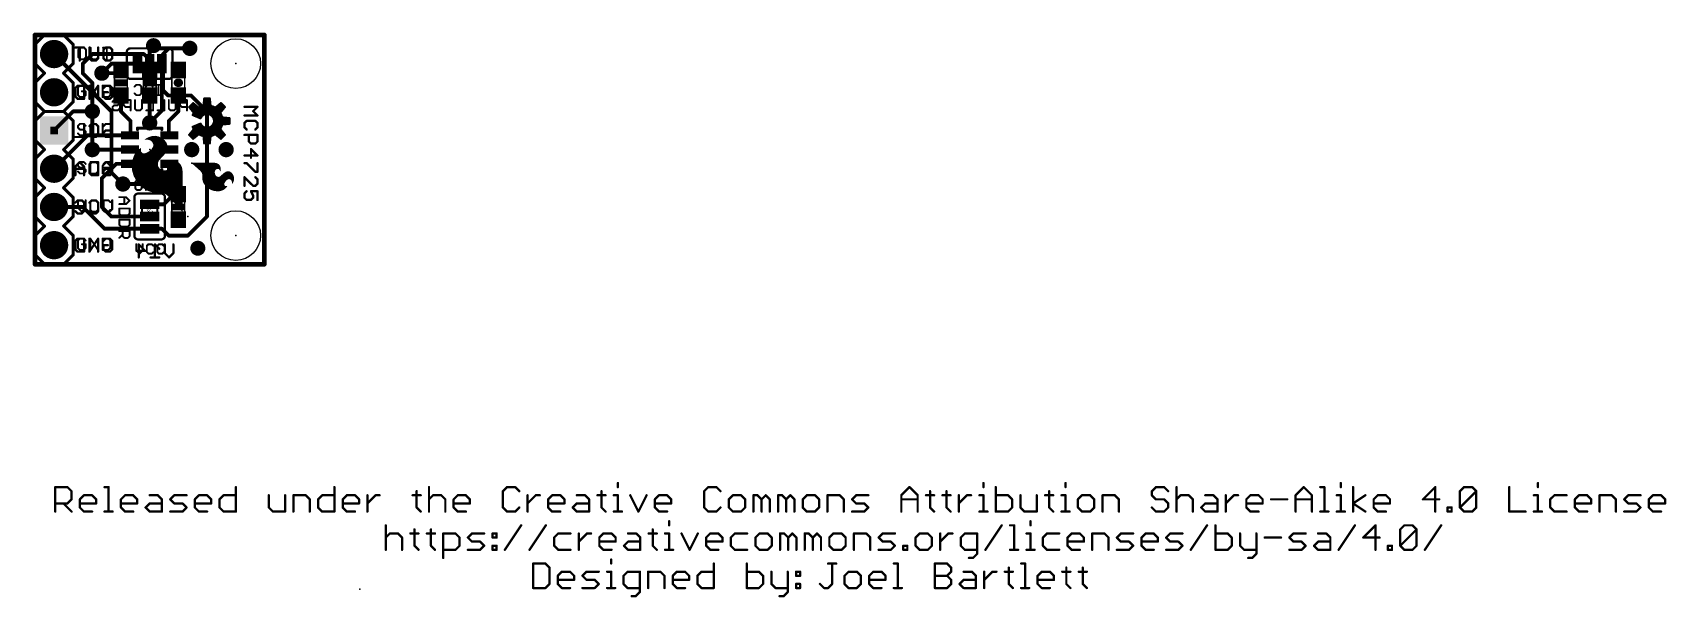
# Model space of a CAD drawing. Extents: x 0 to 108, y -22 to 15.
import ezdxf

# ---------------------------------------------------------------- set-up
doc = ezdxf.new("R2010")
doc.units = 0
for name, color, linetype in [('1', 12, 'CONTINUOUS'), ('16', 132, 'CONTINUOUS'), ('17', 110, 'CONTINUOUS'), ('18', 110, 'CONTINUOUS'), ('20', 53, 'CONTINUOUS'), ('21', 41, 'CONTINUOUS'), ('22', 40, 'CONTINUOUS'), ('23', 53, 'CONTINUOUS'), ('24', 53, 'CONTINUOUS'), ('51', 53, 'CONTINUOUS')]:
    doc.layers.add(name, color=color, linetype=linetype)

# ---------------------------------------------------------------- blocks, each defined once
blk = doc.blocks.new('RECT')
blk.add_solid([(-0.5, -0.5), (0.5, -0.5), (-0.5, 0.5), (0.5, 0.5)])
blk = doc.blocks.new('PIE')
at = {"const_width": 0.5}
blk.add_lwpolyline([(0, -0.25, 1), (0, 0.25, 1), (0, -0.25)], format="xyb", dxfattribs=at)
blk = doc.blocks.new('SQUAREP')
blk.add_solid([(-0.5, -0.5), (0.5, -0.5), (-0.5, 0.5), (0.5, 0.5)])
blk = doc.blocks.new('ROUNDP')
at = {"const_width": 0.5}
blk.add_lwpolyline([(0, -0.25, 1), (0, 0.25, 1), (0, -0.25)], format="xyb", dxfattribs=at)
blk = doc.blocks.new('ROUNDV')
at = {"const_width": 0.5}
blk.add_lwpolyline([(0, -0.25, 1), (0, 0.25, 1), (0, -0.25)], format="xyb", dxfattribs=at)

msp = doc.modelspace()

# ---------------------------------------------------------------- linework, layer by layer
at = {"layer": '1'}
for points, const_width in [([(0, 15.24), (0, 0)], 0.3048), ([(15.24, 15.24), (0, 15.24)], 0.3048), ([(15.24, 0), (15.24, 15.24)], 0.3048), ([(8.509, 13.97), (8.89, 14.351)], 0.254), ([(8.89, 14.351), (10.287, 14.351)], 0.254), ([(3.81, 13.97), (3.175, 13.335)], 0.254), ([(3.175, 12.7), (3.175, 13.335)], 0.254), ([(7.239, 13.97), (3.81, 13.97)], 0.254), ([(5.5, 12.7), (5.715, 12.915)], 0.254), ([(7.62, 13.589), (7.239, 13.97)], 0.254), ([(7.62, 12.915), (7.62, 13.589)], 0.254), ([(8.509, 11.557), (8.509, 13.97)], 0.254), ([(3.81, 12.065), (3.175, 12.7)], 0.254), ([(3.81, 10.16), (3.81, 12.065)], 0.254), ([(4.445, 12.7), (5.5, 12.7)], 0.254), ([(5.715, 11.215), (5.715, 10.16)], 0.254), ([(7.62, 9.398), (7.62, 11.215)], 0.254), ([(8.851, 11.215), (8.509, 11.557)], 0.254), ([(9.525, 11.215), (8.851, 11.215)], 0.254), ([(9.525, 11.215), (10.375, 11.215)], 0.254), ([(9.525, 11.215), (9.525, 10.16)], 0.254), ([(10.375, 11.215), (11.43, 10.16)], 0.254), ([(2.54, 10.16), (1.27, 8.89)], 0.254), ([(3.81, 10.16), (2.54, 10.16)], 0.254), ([(5.715, 10.16), (6.35, 9.525)], 0.254), ([(9.525, 10.16), (8.89, 9.525)], 0.254), ([(11.43, 10.16), (11.43, 3.175)], 0.254), ([(3.49, 8.57), (1.27, 6.35)], 0.254), ([(6.3199, 8.57), (3.49, 8.57)], 0.254), ([(6.35, 8.6001), (6.3199, 8.57)], 0.254), ([(6.35, 9.525), (6.35, 8.6001)], 0.254), ([(8.89, 9.525), (8.89, 8.6001)], 0.254), ([(8.89, 8.6001), (8.9201, 8.57)], 0.254), ([(6.3199, 7.62), (3.81, 7.62)], 0.254), ([(5.4, 6.67), (4.445, 5.715)], 0.254), ([(6.3199, 6.67), (5.4, 6.67)], 0.254), ([(8.89, 6.6399), (8.9201, 6.67)], 0.254), ([(8.89, 5.715), (8.89, 6.6399)], 0.254), ([(4.445, 5.715), (4.445, 3.81)], 0.254), ([(5.842, 5.334), (8.509, 5.334)], 0.254), ([(8.509, 5.334), (8.89, 5.715)], 0.254), ([(9.232, 4.66), (8.5598, 3.9878)], 0.254), ([(9.525, 4.66), (9.232, 4.66)], 0.254), ([(1.27, 3.81), (3.175, 3.81)], 0.254), ([(3.175, 3.81), (4.6228, 2.3622)], 0.254), ([(4.445, 3.81), (5.08, 3.175)], 0.254), ([(5.08, 3.175), (7.62, 3.175)], 0.254), ([(7.62, 3.9878), (8.5598, 3.9878)], 0.254), ([(11.43, 3.175), (10.16, 1.905)], 0.254), ([(7.62, 2.3622), (4.6228, 2.3622)], 0.254), ([(7.62, 2.3622), (8.4328, 2.3622)], 0.254), ([(8.4328, 2.3622), (8.89, 1.905)], 0.254), ([(10.16, 1.905), (8.89, 1.905)], 0.254), ([(0, 0), (15.24, 0)], 0.3048)]:
    msp.add_lwpolyline(points, dxfattribs=dict(at, const_width=const_width))
for points, const_width in [([(0.0762, 15.24, 1), (-0.0762, 15.24)], 0.1524), ([(0, 15.3162, 1), (0, 15.1638)], 0.1524), ([(15.3162, 15.24, 1), (15.1638, 15.24)], 0.1524), ([(15.24, 15.1638, 1), (15.24, 15.3162)], 0.1524), ([(8.89, 14.4145, 1), (8.89, 14.2875)], 0.127), ([(8.9349, 14.3061, 1), (8.8451, 14.3959)], 0.127), ([(10.287, 14.2875, 1), (10.287, 14.4145)], 0.127), ([(3.2385, 13.335, 1), (3.1115, 13.335)], 0.127), ([(3.1301, 13.3799, 1), (3.2199, 13.2901)], 0.127), ([(3.81, 14.0335, 1), (3.81, 13.9065)], 0.127), ([(3.8549, 13.9251, 1), (3.7651, 14.0149)], 0.127), ([(5.7599, 12.8701, 1), (5.6701, 12.9599)], 0.127), ([(7.2839, 14.0149, 1), (7.1941, 13.9251)], 0.127), ([(7.239, 13.9065, 1), (7.239, 14.0335)], 0.127), ([(7.6835, 13.589, 1), (7.5565, 13.589)], 0.127), ([(7.5751, 13.5441, 1), (7.6649, 13.6339)], 0.127), ([(8.5725, 13.97, 1), (8.4455, 13.97)], 0.127), ([(8.4641, 14.0149, 1), (8.5539, 13.9251)], 0.127), ([(3.2199, 12.7449, 1), (3.1301, 12.6551)], 0.127), ([(3.1115, 12.7, 1), (3.2385, 12.7)], 0.127), ([(3.8735, 12.065, 1), (3.7465, 12.065)], 0.127), ([(3.7651, 12.0201, 1), (3.8549, 12.1099)], 0.127), ([(4.445, 12.7635, 1), (4.445, 12.6365)], 0.127), ([(5.4551, 12.7449, 1), (5.5449, 12.6551)], 0.127), ([(5.5, 12.6365, 1), (5.5, 12.7635)], 0.127), ([(7.5565, 12.915, 1), (7.6835, 12.915)], 0.127), ([(5.7785, 11.215, 1), (5.6515, 11.215)], 0.127), ([(7.6835, 11.215, 1), (7.5565, 11.215)], 0.127), ([(8.5539, 11.6019, 1), (8.4641, 11.5121)], 0.127), ([(8.4455, 11.557, 1), (8.5725, 11.557)], 0.127), ([(8.851, 11.2785, 1), (8.851, 11.1515)], 0.127), ([(8.8061, 11.1701, 1), (8.8959, 11.2599)], 0.127), ([(9.525, 11.2785, 1), (9.525, 11.1515)], 0.127), ([(9.5885, 11.215, 1), (9.4615, 11.215)], 0.127), ([(9.525, 11.1515, 1), (9.525, 11.2785)], 0.127), ([(10.4199, 11.2599, 1), (10.3301, 11.1701)], 0.127), ([(10.375, 11.1515, 1), (10.375, 11.2785)], 0.127), ([(2.54, 10.2235, 1), (2.54, 10.0965)], 0.127), ([(2.5849, 10.1151, 1), (2.4951, 10.2049)], 0.127), ([(3.7465, 10.16, 1), (3.8735, 10.16)], 0.127), ([(3.81, 10.0965, 1), (3.81, 10.2235)], 0.127), ([(5.7599, 10.2049, 1), (5.6701, 10.1151)], 0.127), ([(5.6515, 10.16, 1), (5.7785, 10.16)], 0.127), ([(9.4615, 10.16, 1), (9.5885, 10.16)], 0.127), ([(9.5699, 10.1151, 1), (9.4801, 10.2049)], 0.127), ([(11.4935, 10.16, 1), (11.3665, 10.16)], 0.127), ([(11.3851, 10.1151, 1), (11.4749, 10.2049)], 0.127), ([(1.2251, 8.9349, 1), (1.3149, 8.8451)], 0.127), ([(3.49, 8.6335, 1), (3.49, 8.5065)], 0.127), ([(3.5349, 8.5251, 1), (3.4451, 8.6149)], 0.127), ([(6.4135, 9.525, 1), (6.2865, 9.525)], 0.127), ([(6.3051, 9.4801, 1), (6.3949, 9.5699)], 0.127), ([(6.3949, 8.5552, 1), (6.3051, 8.645)], 0.127), ([(6.3199, 8.5065, 1), (6.3199, 8.6335)], 0.127), ([(7.5565, 9.398, 1), (7.6835, 9.398)], 0.127), ([(8.9535, 9.525, 1), (8.8265, 9.525)], 0.127), ([(8.8451, 9.5699, 1), (8.9349, 9.4801)], 0.127), ([(8.9349, 8.645, 1), (8.8451, 8.5552)], 0.127), ([(3.81, 7.6835, 1), (3.81, 7.5565)], 0.127), ([(6.275, 8.6149, 1), (6.3648, 8.5251)], 0.127), ([(6.2865, 8.6001, 1), (6.4135, 8.6001)], 0.127), ([(6.3199, 7.5565, 1), (6.3199, 7.6835)], 0.127), ([(8.8265, 8.6001, 1), (8.9535, 8.6001)], 0.127), ([(8.8752, 8.5251, 1), (8.965, 8.6149)], 0.127), ([(5.4, 6.7335, 1), (5.4, 6.6065)], 0.127), ([(5.4449, 6.6251, 1), (5.3551, 6.7149)], 0.127), ([(6.3199, 6.6065, 1), (6.3199, 6.7335)], 0.127), ([(8.9535, 6.6399, 1), (8.8265, 6.6399)], 0.127), ([(8.8451, 6.6848, 1), (8.9349, 6.595)], 0.127), ([(8.965, 6.6251, 1), (8.8752, 6.7149)], 0.127), ([(1.2251, 6.3949, 1), (1.3149, 6.3051)], 0.127), ([(4.5085, 5.715, 1), (4.3815, 5.715)], 0.127), ([(4.4001, 5.7599, 1), (4.4899, 5.6701)], 0.127), ([(5.842, 5.3975, 1), (5.842, 5.2705)], 0.127), ([(8.4641, 5.3789, 1), (8.5539, 5.2891)], 0.127), ([(8.509, 5.2705, 1), (8.509, 5.3975)], 0.127), ([(8.8265, 5.715, 1), (8.9535, 5.715)], 0.127), ([(8.9349, 5.6701, 1), (8.8451, 5.7599)], 0.127), ([(9.232, 4.7235, 1), (9.232, 4.5965)], 0.127), ([(9.2769, 4.6151, 1), (9.1871, 4.7049)], 0.127), ([(9.525, 4.5965, 1), (9.525, 4.7235)], 0.127), ([(1.27, 3.8735, 1), (1.27, 3.7465)], 0.127), ([(3.2199, 3.8549, 1), (3.1301, 3.7651)], 0.127), ([(3.175, 3.7465, 1), (3.175, 3.8735)], 0.127), ([(4.4899, 3.8549, 1), (4.4001, 3.7651)], 0.127), ([(4.3815, 3.81, 1), (4.5085, 3.81)], 0.127), ([(5.08, 3.2385, 1), (5.08, 3.1115)], 0.127), ([(5.0351, 3.1301, 1), (5.1249, 3.2199)], 0.127), ([(7.62, 4.0513, 1), (7.62, 3.9243)], 0.127), ([(7.62, 3.1115, 1), (7.62, 3.2385)], 0.127), ([(8.5149, 4.0327, 1), (8.6047, 3.9429)], 0.127), ([(8.5598, 3.9243, 1), (8.5598, 4.0513)], 0.127), ([(11.4749, 3.1301, 1), (11.3851, 3.2199)], 0.127), ([(4.6228, 2.4257, 1), (4.6228, 2.2987)], 0.127), ([(4.5779, 2.3173, 1), (4.6677, 2.4071)], 0.127), ([(7.62, 2.4257, 1), (7.62, 2.2987)], 0.127), ([(7.62, 2.2987, 1), (7.62, 2.4257)], 0.127), ([(8.4777, 2.4071, 1), (8.3879, 2.3173)], 0.127), ([(8.4328, 2.2987, 1), (8.4328, 2.4257)], 0.127), ([(11.3665, 3.175, 1), (11.4935, 3.175)], 0.127), ([(8.89, 1.9685, 1), (8.89, 1.8415)], 0.127), ([(8.8451, 1.8601, 1), (8.9349, 1.9499)], 0.127), ([(10.1151, 1.9499, 1), (10.2049, 1.8601)], 0.127), ([(10.16, 1.8415, 1), (10.16, 1.9685)], 0.127), ([(0, 0.0762, 1), (0, -0.0762)], 0.1524), ([(-0.0762, 0, 1), (0.0762, 0)], 0.1524), ([(15.1638, 0, 1), (15.3162, 0)], 0.1524), ([(15.24, -0.0762, 1), (15.24, 0.0762)], 0.1524)]:
    msp.add_lwpolyline(points, format="xyb", dxfattribs=dict(at, const_width=const_width))
at = {"layer": '16'}
for points, const_width in [([(0, 15.24), (0, 0)], 0.2032), ([(15.24, 15.24), (0, 15.24)], 0.2032), ([(15.24, 0), (15.24, 15.24)], 0.2032), ([(7.62, 14.224), (7.747, 14.351)], 0.254), ([(7.62, 13.335), (7.62, 14.224)], 0.254), ([(7.747, 14.351), (10.287, 14.351)], 0.254), ([(1.27, 13.97), (5.08, 10.16)], 0.254), ([(5.08, 13.335), (4.445, 12.7)], 0.254), ([(6.8072, 13.335), (5.08, 13.335)], 0.254), ([(6.604, 13.335), (7.366, 13.335)], 0.2032), ([(7.874, 13.335), (8.636, 13.335)], 0.2032), ([(8.4328, 13.335), (8.4328, 10.2108)], 0.254), ([(3.81, 7.62), (3.81, 10.16)], 0.254), ([(5.08, 10.16), (5.08, 6.096)], 0.254), ([(7.62, 9.398), (8.4328, 10.2108)], 0.254), ([(5.08, 6.096), (5.842, 5.334)], 0.254), ([(6.8916, 0.4572), (6.8916, 1.3215)], 0.1524), ([(6.8916, 1.3215), (7.3238, 0.8894)], 0.1524), ([(8.2593, 1.0334), (7.9712, 1.3215)], 0.1524), ([(7.9712, 1.3215), (7.9712, 0.4572)], 0.1524), ([(8.6186, 0.7453), (8.6186, 1.3215)], 0.1524), ([(9.1948, 1.3215), (9.1948, 0.7453)], 0.1524), ([(0, 0), (15.24, 0)], 0.2032), ([(7.3238, 0.8894), (6.7475, 0.8894)], 0.1524), ([(8.2593, 0.4572), (7.6831, 0.4572)], 0.1524), ([(8.9067, 0.4572), (8.6186, 0.7453)], 0.1524), ([(9.1948, 0.7453), (8.9067, 0.4572)], 0.1524)]:
    msp.add_lwpolyline(points, dxfattribs=dict(at, const_width=const_width))
for points, const_width in [([(0.0508, 15.24, 1), (-0.0508, 15.24)], 0.1016), ([(0, 15.2908, 1), (0, 15.1892)], 0.1016), ([(15.2908, 15.24, 1), (15.1892, 15.24)], 0.1016), ([(15.24, 15.1892, 1), (15.24, 15.2908)], 0.1016), ([(7.6835, 14.224, 1), (7.5565, 14.224)], 0.127), ([(7.5751, 14.2689, 1), (7.6649, 14.1791)], 0.127), ([(7.747, 14.4145, 1), (7.747, 14.2875)], 0.127), ([(7.7919, 14.3061, 1), (7.7021, 14.3959)], 0.127), ([(10.287, 14.2875, 1), (10.287, 14.4145)], 0.127), ([(1.3149, 14.0149, 1), (1.2251, 13.9251)], 0.127), ([(5.08, 13.3985, 1), (5.08, 13.2715)], 0.127), ([(5.1249, 13.2901, 1), (5.0351, 13.3799)], 0.127), ([(6.604, 13.3858, 1), (6.604, 13.2842)], 0.1016), ([(6.8072, 13.2715, 1), (6.8072, 13.3985)], 0.127), ([(7.366, 13.2842, 1), (7.366, 13.3858)], 0.1016), ([(7.5565, 13.335, 1), (7.6835, 13.335)], 0.127), ([(7.874, 13.3858, 1), (7.874, 13.2842)], 0.1016), ([(8.4963, 13.335, 1), (8.3693, 13.335)], 0.127), ([(8.636, 13.2842, 1), (8.636, 13.3858)], 0.1016), ([(4.4001, 12.7449, 1), (4.4899, 12.6551)], 0.127), ([(3.8735, 10.16, 1), (3.7465, 10.16)], 0.127), ([(5.1435, 10.16, 1), (5.0165, 10.16)], 0.127), ([(5.0351, 10.1151, 1), (5.1249, 10.2049)], 0.127), ([(8.3693, 10.2108, 1), (8.4963, 10.2108)], 0.127), ([(8.4777, 10.1659, 1), (8.3879, 10.2557)], 0.127), ([(7.5751, 9.4429, 1), (7.6649, 9.3531)], 0.127), ([(3.7465, 7.62, 1), (3.8735, 7.62)], 0.127), ([(5.1249, 6.1409, 1), (5.0351, 6.0511)], 0.127), ([(5.0165, 6.096, 1), (5.1435, 6.096)], 0.127), ([(5.7971, 5.2891, 1), (5.8869, 5.3789)], 0.127), ([(6.9297, 1.3215, 1), (6.8535, 1.3215)], 0.0762), ([(6.9185, 1.3485, 1), (6.8647, 1.2946)], 0.0762), ([(7.9981, 1.3485, 1), (7.9442, 1.2946)], 0.0762), ([(8.0093, 1.3215, 1), (7.9331, 1.3215)], 0.0762), ([(8.2323, 1.0065, 1), (8.2862, 1.0604)], 0.0762), ([(8.6567, 1.3215, 1), (8.5805, 1.3215)], 0.0762), ([(9.2329, 1.3215, 1), (9.1567, 1.3215)], 0.0762), ([(0, 0.0508, 1), (0, -0.0508)], 0.1016), ([(-0.0508, 0, 1), (0.0508, 0)], 0.1016), ([(6.7475, 0.9275, 1), (6.7475, 0.8513)], 0.0762), ([(6.8535, 0.4572, 1), (6.9297, 0.4572)], 0.0762), ([(7.2968, 0.8624, 1), (7.3507, 0.9163)], 0.0762), ([(7.3238, 0.8513, 1), (7.3238, 0.9275)], 0.0762), ([(7.6831, 0.4953, 1), (7.6831, 0.4191)], 0.0762), ([(7.9331, 0.4572, 1), (8.0093, 0.4572)], 0.0762), ([(8.2593, 0.4191, 1), (8.2593, 0.4953)], 0.0762), ([(8.6455, 0.7723, 1), (8.5916, 0.7184)], 0.0762), ([(8.5805, 0.7453, 1), (8.6567, 0.7453)], 0.0762), ([(8.8797, 0.4841, 1), (8.9336, 0.4303)], 0.0762), ([(8.8797, 0.4303, 1), (8.9336, 0.4841)], 0.0762), ([(9.1567, 0.7453, 1), (9.2329, 0.7453)], 0.0762), ([(9.2217, 0.7184, 1), (9.1679, 0.7723)], 0.0762), ([(15.1892, 0, 1), (15.2908, 0)], 0.1016), ([(15.24, -0.0508, 1), (15.24, 0.0508)], 0.1016)]:
    msp.add_lwpolyline(points, format="xyb", dxfattribs=dict(at, const_width=const_width))
at = {"layer": '20', "const_width": 0.2032}
for points in [[(15.24, 15.24), (0, 15.24)], [(0, 15.24), (0, 0)], [(15.24, 0), (15.24, 15.24)], [(0, 0), (15.24, 0)]]:
    msp.add_lwpolyline(points, dxfattribs=at)
at = {"layer": '20', "const_width": 0.1016}
for points in [[(0, 15.2908, 1), (0, 15.1892)], [(0.0508, 15.24, 1), (-0.0508, 15.24)], [(15.2908, 15.24, 1), (15.1892, 15.24)], [(15.24, 15.1892, 1), (15.24, 15.2908)], [(0, 0.0508, 1), (0, -0.0508)], [(-0.0508, 0, 1), (0.0508, 0)], [(15.1892, 0, 1), (15.2908, 0)], [(15.24, -0.0508, 1), (15.24, 0.0508)]]:
    msp.add_lwpolyline(points, format="xyb", dxfattribs=at)
at = {"layer": '20'}
for centre in [(13.335, 13.335), (13.335, 1.905)]:
    msp.add_circle(centre, 1.651, dxfattribs=at)
at = {"layer": '21'}
for points, const_width in [([(0, 14.605), (0.635, 15.24)], 0.2032), ([(0.635, 15.24), (1.905, 15.24)], 0.2032), ([(1.905, 15.24), (2.54, 14.605)], 0.2032), ([(0, 13.335), (0, 14.605)], 0.2032), ([(2.54, 14.605), (2.54, 13.335)], 0.2032), ([(3.01, 14.3898), (2.8829, 14.2626)], 0.127), ([(2.8829, 14.2626), (2.8829, 13.7542)], 0.127), ([(3.2642, 14.3898), (3.01, 14.3898)], 0.127), ([(3.3913, 14.2626), (3.2642, 14.3898)], 0.127), ([(3.3913, 13.7542), (3.3913, 14.2626)], 0.127), ([(3.7015, 14.3898), (3.7015, 13.7542)], 0.127), ([(4.2099, 13.7542), (4.2099, 14.3898)], 0.127), ([(4.5201, 14.3898), (5.0285, 14.3898)], 0.127), ([(4.7743, 13.6271), (4.7743, 14.3898)], 0.127), ([(0.635, 12.7), (0, 13.335)], 0.2032), ([(2.54, 13.335), (1.905, 12.7)], 0.2032), ([(2.8829, 13.7542), (3.01, 13.6271)], 0.127), ([(3.01, 13.6271), (3.2642, 13.6271)], 0.127), ([(3.2642, 13.6271), (3.3913, 13.7542)], 0.127), ([(3.7015, 13.7542), (3.8286, 13.6271)], 0.127), ([(3.8286, 13.6271), (4.0828, 13.6271)], 0.127), ([(4.0828, 13.6271), (4.2099, 13.7542)], 0.127), ([(0, 12.065), (0.635, 12.7)], 0.2032), ([(0, 10.795), (0, 12.065)], 0.2032), ([(1.905, 12.7), (2.54, 12.065)], 0.2032), ([(2.54, 12.065), (2.54, 10.795)], 0.2032), ([(2.9846, 11.8752), (2.8575, 11.748)], 0.127), ([(3.2388, 11.8752), (2.9846, 11.8752)], 0.127), ([(3.3659, 11.748), (3.2388, 11.8752)], 0.127), ([(3.6761, 11.1125), (3.6761, 11.8752)], 0.127), ([(3.6761, 11.8752), (4.1845, 11.1125)], 0.127), ([(4.1845, 11.1125), (4.1845, 11.8752)], 0.127), ([(4.4947, 11.8752), (4.4947, 11.1125)], 0.127), ([(4.876, 11.8752), (4.4947, 11.8752)], 0.127), ([(5.0031, 11.748), (4.876, 11.8752)], 0.127), ([(9.4945, 12.065), (9.5555, 12.065)], 0.5588), ([(0, 10.795), (0.635, 10.16)], 0.2032), ([(1.905, 10.16), (2.54, 10.795)], 0.2032), ([(2.8575, 11.748), (2.8575, 11.2396)], 0.127), ([(2.8575, 11.2396), (2.9846, 11.1125)], 0.127), ([(2.9846, 11.1125), (3.2388, 11.1125)], 0.127), ([(3.3659, 11.4938), (3.1117, 11.4938)], 0.127), ([(3.2388, 11.1125), (3.3659, 11.2396)], 0.127), ([(3.3659, 11.2396), (3.3659, 11.4938)], 0.127), ([(4.4947, 11.1125), (4.876, 11.1125)], 0.127), ([(4.876, 11.1125), (5.0031, 11.2396)], 0.127), ([(5.0031, 11.2396), (5.0031, 11.748)], 0.127), ([(11.2472, 11.0138), (11.198, 10.5299)], 0.15), ([(11.2255, 10.8), (11.6345, 10.8)], 0.15), ([(11.2407, 10.95), (11.6193, 10.95)], 0.15), ([(11.6128, 11.0138), (11.2472, 11.0138)], 0.15), ([(11.662, 10.5299), (11.6128, 11.0138)], 0.15), ([(0.635, 10.16), (0, 9.525)], 0.2032), ([(1.905, 10.16), (0.635, 10.16)], 0.2032), ([(0.635, 10.16), (1.905, 10.16)], 0.2032), ([(2.54, 9.525), (1.905, 10.16)], 0.2032), ([(10.5065, 10.707), (10.248, 10.4485)], 0.15), ([(10.248, 10.4485), (10.5554, 10.0715)], 0.15), ([(10.2995, 10.5), (10.7604, 10.5)], 0.15), ([(10.3283, 10.35), (12.5317, 10.35)], 0.15), ([(10.4495, 10.65), (10.5764, 10.65)], 0.15), ([(10.4506, 10.2), (12.4094, 10.2)], 0.15), ([(10.5554, 10.0715), (10.4772, 9.9197)], 0.15), ([(10.4772, 9.9197), (10.9969, 9.7044)], 0.15), ([(10.8835, 10.3996), (10.5065, 10.707)], 0.15), ([(10.5248, 9.9), (11.1532, 9.9)], 0.15), ([(10.5443, 10.05), (12.3157, 10.05)], 0.15), ([(11.0353, 10.4778), (10.8835, 10.3996)], 0.15), ([(10.8868, 9.75), (11.0224, 9.75)], 0.15), ([(10.9969, 9.7044), (11.0507, 9.8006)], 0.15), ([(11.198, 10.5299), (11.0353, 10.4778)], 0.15), ([(11.0507, 9.8006), (11.1255, 9.8815)], 0.15), ([(11.1046, 10.5), (11.7554, 10.5)], 0.15), ([(11.1255, 9.8815), (11.2172, 9.9427)], 0.15), ([(11.2102, 10.65), (11.6498, 10.65)], 0.15), ([(11.2172, 9.9427), (11.3206, 9.9809)], 0.15), ([(11.3206, 9.9809), (11.43, 9.9938)], 0.15), ([(11.43, 9.9938), (11.5414, 9.9803)], 0.15), ([(11.5414, 9.9803), (11.6464, 9.9408)], 0.15), ([(11.6464, 9.9408), (11.739, 9.8774)], 0.15), ([(11.8247, 10.4778), (11.662, 10.5299)], 0.15), ([(11.706, 9.9), (12.3891, 9.9)], 0.15), ([(11.739, 9.8774), (11.8139, 9.7939)], 0.15), ([(11.8139, 9.7939), (11.8668, 9.6949)], 0.15), ([(11.9765, 10.3996), (11.8247, 10.4778)], 0.15), ([(11.8373, 9.75), (12.5038, 9.75)], 0.15), ([(11.8668, 9.6949), (11.8946, 9.5862)], 0.15), ([(12.3535, 10.707), (11.9765, 10.3996)], 0.15), ([(12.0996, 10.5), (12.5605, 10.5)], 0.15), ([(12.2836, 10.65), (12.4105, 10.65)], 0.15), ([(12.3046, 10.0715), (12.612, 10.4485)], 0.15), ([(12.3828, 9.9197), (12.3046, 10.0715)], 0.15), ([(12.612, 10.4485), (12.3535, 10.707)], 0.15), ([(12.4349, 9.757), (12.3828, 9.9197)], 0.15), ([(12.9188, 9.7078), (12.4349, 9.757)], 0.15), ([(12.9188, 9.3422), (12.9188, 9.7078)], 0.15), ([(13.9192, 10.4648), (14.7835, 10.4648)], 0.1524), ([(14.7835, 9.8886), (13.9192, 9.8886)], 0.1524), ([(14.7835, 10.4648), (14.4954, 10.1767)], 0.1524), ([(14.4954, 10.1767), (14.7835, 9.8886)], 0.1524), ([(0, 8.255), (0, 9.525)], 0.2032), ([(2.54, 9.525), (2.54, 8.255)], 0.2032), ([(2.9846, 9.3352), (2.8575, 9.208)], 0.127), ([(2.8575, 9.208), (2.8575, 9.0809)], 0.127), ([(2.8575, 9.0809), (2.9846, 8.9538)], 0.127), ([(2.9846, 8.5725), (2.8575, 8.6996)], 0.127), ([(3.2388, 9.3352), (2.9846, 9.3352)], 0.127), ([(2.9846, 8.9538), (3.2388, 8.9538)], 0.127), ([(3.3659, 9.208), (3.2388, 9.3352)], 0.127), ([(3.2388, 8.9538), (3.3659, 8.8267)], 0.127), ([(3.3659, 8.6996), (3.2388, 8.5725)], 0.127), ([(3.3659, 8.8267), (3.3659, 8.6996)], 0.127), ([(3.8032, 9.3352), (3.6761, 9.208)], 0.127), ([(3.6761, 9.208), (3.6761, 8.6996)], 0.127), ([(3.6761, 8.6996), (3.8032, 8.5725)], 0.127), ([(4.0574, 9.3352), (3.8032, 9.3352)], 0.127), ([(4.1845, 9.208), (4.0574, 9.3352)], 0.127), ([(4.0574, 8.5725), (4.1845, 8.6996)], 0.127), ([(4.4947, 9.3352), (4.4947, 8.5725)], 0.127), ([(6.8096, 9.0424), (8.4304, 9.0424)], 0.2032), ([(6.8096, 8.9476), (6.8096, 9.0424)], 0.2032), ([(8.4304, 9.0424), (8.4304, 8.9476)], 0.2032), ([(10.5554, 8.9785), (10.248, 8.6015)], 0.15), ([(10.3283, 8.7), (12.5317, 8.7)], 0.15), ([(10.4506, 8.85), (12.4094, 8.85)], 0.15), ([(10.9969, 9.3456), (10.4772, 9.1303)], 0.15), ([(10.4772, 9.1303), (10.5554, 8.9785)], 0.15), ([(10.5065, 8.343), (10.8835, 8.6504)], 0.15), ([(10.5248, 9.15), (11.1531, 9.15)], 0.15), ([(10.5443, 9), (12.3157, 9)], 0.15), ([(10.8835, 8.6504), (11.0353, 8.5722)], 0.15), ([(10.8868, 9.3), (11.0226, 9.3)], 0.15), ([(11.052, 9.2478), (10.9969, 9.3456)], 0.15), ([(11.1287, 9.166), (11.052, 9.2478)], 0.15), ([(11.2227, 9.1047), (11.1287, 9.166)], 0.15), ([(11.3285, 9.0675), (11.2227, 9.1047)], 0.15), ([(11.4402, 9.0565), (11.3285, 9.0675)], 0.15), ([(11.5513, 9.0723), (11.4402, 9.0565)], 0.15), ([(11.6554, 9.1142), (11.5513, 9.0723)], 0.15), ([(11.7466, 9.1795), (11.6554, 9.1142)], 0.15), ([(11.7054, 9.15), (12.3891, 9.15)], 0.15), ([(11.8196, 9.2647), (11.7466, 9.1795)], 0.15), ([(11.8704, 9.3648), (11.8196, 9.2647)], 0.15), ([(11.8247, 8.5722), (11.9765, 8.6504)], 0.15), ([(11.8375, 9.3), (12.5037, 9.3)], 0.15), ([(11.8958, 9.474), (11.8704, 9.3648)], 0.15), ([(11.8902, 9.45), (12.9188, 9.45)], 0.15), ([(11.8911, 9.6), (12.9188, 9.6)], 0.15), ([(11.8946, 9.5862), (11.8958, 9.474)], 0.15), ([(11.9765, 8.6504), (12.3535, 8.343)], 0.15), ([(12.3046, 8.9785), (12.3828, 9.1303)], 0.15), ([(12.612, 8.6015), (12.3046, 8.9785)], 0.15), ([(12.3828, 9.1303), (12.4349, 9.293)], 0.15), ([(12.4349, 9.293), (12.9188, 9.3422)], 0.15), ([(14.0633, 9.5293), (13.9192, 9.3852)], 0.1524), ([(13.9192, 9.3852), (13.9192, 9.0971)], 0.1524), ([(13.9192, 9.0971), (14.0633, 8.9531)], 0.1524), ([(14.6395, 9.5293), (14.0633, 9.5293)], 0.1524), ([(14.7835, 9.3852), (14.6395, 9.5293)], 0.1524), ([(14.6395, 8.9531), (14.7835, 9.0971)], 0.1524), ([(14.7835, 9.0971), (14.7835, 9.3852)], 0.1524), ([(0.635, 7.62), (0, 8.255)], 0.2032), ([(0, 6.985), (0.635, 7.62)], 0.2032), ([(2.54, 8.255), (1.905, 7.62)], 0.2032), ([(1.905, 7.62), (2.54, 6.985)], 0.2032), ([(3.2388, 8.5725), (2.9846, 8.5725)], 0.127), ([(3.8032, 8.5725), (4.0574, 8.5725)], 0.127), ([(4.4947, 8.5725), (5.0031, 8.5725)], 0.127), ([(10.248, 8.6015), (10.5065, 8.343)], 0.15), ([(10.2995, 8.55), (10.7604, 8.55)], 0.15), ([(10.4495, 8.4), (10.5764, 8.4)], 0.15), ([(11.0353, 8.5722), (11.198, 8.5201)], 0.15), ([(11.1046, 8.55), (11.7554, 8.55)], 0.15), ([(11.198, 8.5201), (11.2472, 8.0362)], 0.15), ([(11.2102, 8.4), (11.6498, 8.4)], 0.15), ([(11.2255, 8.25), (11.6345, 8.25)], 0.15), ([(11.2407, 8.1), (11.6193, 8.1)], 0.15), ([(11.2472, 8.0362), (11.6128, 8.0362)], 0.15), ([(11.6128, 8.0362), (11.662, 8.5201)], 0.15), ([(11.662, 8.5201), (11.8247, 8.5722)], 0.15), ([(12.0996, 8.55), (12.5605, 8.55)], 0.15), ([(12.2836, 8.4), (12.4105, 8.4)], 0.15), ([(12.3535, 8.343), (12.612, 8.6015)], 0.15), ([(13.9192, 8.5938), (14.7835, 8.5938)], 0.1524), ([(14.2073, 8.1616), (14.2073, 8.5938)], 0.1524), ([(14.3514, 8.0175), (14.2073, 8.1616)], 0.1524), ([(14.6395, 8.0175), (14.3514, 8.0175)], 0.1524), ([(14.7835, 7.2261), (14.3514, 7.6582)], 0.1524), ([(14.3514, 7.6582), (14.3514, 7.082)], 0.1524), ([(14.7835, 8.1616), (14.6395, 8.0175)], 0.1524), ([(14.7835, 8.5938), (14.7835, 8.1616)], 0.1524), ([(0, 5.715), (0, 6.985)], 0.2032), ([(2.54, 6.985), (2.54, 5.715)], 0.2032), ([(2.9846, 6.7952), (2.8575, 6.668)], 0.127), ([(2.8575, 6.668), (2.8575, 6.5409)], 0.127), ([(2.8575, 6.5409), (2.9846, 6.4138)], 0.127), ([(3.2388, 6.7952), (2.9846, 6.7952)], 0.127), ([(3.3659, 6.668), (3.2388, 6.7952)], 0.127), ([(3.6761, 6.7952), (3.6761, 6.0325)], 0.127), ([(4.0574, 6.7952), (3.6761, 6.7952)], 0.127), ([(4.1845, 6.668), (4.0574, 6.7952)], 0.127), ([(4.1845, 6.1596), (4.1845, 6.668)], 0.127), ([(4.4947, 6.5409), (4.7489, 6.7952)], 0.127), ([(4.4947, 6.0325), (4.4947, 6.5409)], 0.127), ([(4.7489, 6.7952), (5.0031, 6.5409)], 0.127), ([(5.0031, 6.5409), (5.0031, 6.0325)], 0.127), ([(11.9329, 6.7309), (10.4165, 6.7309)], 0.0254), ([(10.4165, 6.7309), (10.9652, 6.2433)], 0.0254), ([(10.445, 6.7056), (12.077, 6.7056)], 0.0254), ([(10.4736, 6.6802), (12.1319, 6.6802)], 0.0254), ([(10.5021, 6.6548), (12.175, 6.6548)], 0.0254), ([(10.5307, 6.6294), (12.2047, 6.6294)], 0.0254), ([(10.5593, 6.604), (12.231, 6.604)], 0.0254), ([(10.5879, 6.5786), (12.2508, 6.5786)], 0.0254), ([(10.6165, 6.5532), (12.2698, 6.5532)], 0.0254), ([(10.645, 6.5278), (12.2824, 6.5278)], 0.0254), ([(10.6736, 6.5024), (12.295, 6.5024)], 0.0254), ([(12.016, 6.7239), (11.9329, 6.7309)], 0.0254), ([(12.0959, 6.6999), (12.016, 6.7239)], 0.0254), ([(12.1691, 6.6598), (12.0959, 6.6999)], 0.0254), ([(12.2241, 6.6128), (12.1691, 6.6598)], 0.0254), ([(12.2685, 6.5558), (12.2241, 6.6128)], 0.0254), ([(12.3006, 6.491), (12.2685, 6.5558)], 0.0254), ([(13.9192, 7.2261), (14.7835, 7.2261)], 0.1524), ([(14.0633, 6.7227), (13.9192, 6.7227)], 0.1524), ([(14.6395, 6.1465), (14.0633, 6.7227)], 0.1524), ([(14.7835, 6.7227), (14.7835, 6.1465)], 0.1524), ([(0.635, 5.08), (0, 5.715)], 0.2032), ([(2.54, 5.715), (1.905, 5.08)], 0.2032), ([(2.9846, 6.0325), (2.8575, 6.1596)], 0.127), ([(2.9846, 6.4138), (3.2388, 6.4138)], 0.127), ([(3.2388, 6.0325), (2.9846, 6.0325)], 0.127), ([(3.2388, 6.4138), (3.3659, 6.2867)], 0.127), ([(3.3659, 6.1596), (3.2388, 6.0325)], 0.127), ([(3.3659, 6.2867), (3.3659, 6.1596)], 0.127), ([(3.6761, 6.0325), (4.0574, 6.0325)], 0.127), ([(4.0574, 6.0325), (4.1845, 6.1596)], 0.127), ([(4.4947, 6.4138), (5.0031, 6.4138)], 0.127), ([(6.7734, 5.5758), (6.6675, 5.4699)], 0.127), ([(6.6675, 5.4699), (6.6675, 5.0462)], 0.127), ([(6.8096, 6.1976), (6.8096, 6.2924)], 0.2032), ([(8.4304, 6.1976), (6.8096, 6.1976)], 0.2032), ([(6.9853, 5.5758), (6.7734, 5.5758)], 0.127), ([(7.0912, 5.4699), (6.9853, 5.5758)], 0.127), ([(7.3691, 4.9403), (7.3691, 5.5758)], 0.127), ([(7.3691, 5.5758), (7.7928, 4.9403)], 0.127), ([(7.7928, 4.9403), (7.7928, 5.5758)], 0.127), ([(8.0708, 5.5758), (8.0708, 4.9403)], 0.127), ([(8.3885, 5.5758), (8.0708, 5.5758)], 0.127), ([(8.4945, 5.4699), (8.3885, 5.5758)], 0.127), ([(8.4304, 6.2924), (8.4304, 6.1976)], 0.2032), ([(8.4945, 5.0462), (8.4945, 5.4699)], 0.127), ([(10.7022, 6.477), (12.3043, 6.477)], 0.0254), ([(10.7308, 6.4516), (12.311, 6.4516)], 0.0254), ([(10.7594, 6.4262), (12.3177, 6.4262)], 0.0254), ([(10.788, 6.4008), (12.3206, 6.4008)], 0.0254), ([(10.8165, 6.3754), (12.3226, 6.3754)], 0.0254), ([(10.8451, 6.35), (12.1097, 6.35)], 0.0254), ([(10.8737, 6.3246), (12.0406, 6.3246)], 0.0254), ([(10.9023, 6.2992), (12.0098, 6.2992)], 0.0254), ([(10.9309, 6.2738), (11.9888, 6.2738)], 0.0254), ([(10.9595, 6.2484), (11.9735, 6.2484)], 0.0254), ([(10.9652, 6.2433), (11.0447, 6.1565)], 0.0254), ([(10.9838, 6.223), (11.9582, 6.223)], 0.0254), ([(11.0071, 6.1976), (11.9504, 6.1976)], 0.0254), ([(11.0303, 6.1722), (11.9427, 6.1722)], 0.0254), ([(11.0447, 6.1565), (11.1049, 6.0553)], 0.0254), ([(11.0505, 6.1468), (11.9363, 6.1468)], 0.0254), ([(11.0656, 6.1214), (11.935, 6.1214)], 0.0254), ([(11.0807, 6.096), (11.9338, 6.096)], 0.0254), ([(11.0958, 6.0706), (11.9341, 6.0706)], 0.0254), ([(11.1049, 6.0553), (11.1184, 6.0181)], 0.0254), ([(11.1086, 6.0452), (11.9382, 6.0452)], 0.0254), ([(11.1177, 6.0198), (11.9422, 6.0198)], 0.0254), ([(11.1184, 6.0181), (11.1252, 5.9791)], 0.0254), ([(11.1225, 5.9944), (11.9499, 5.9944)], 0.0254), ([(11.1252, 5.9791), (11.1252, 5.7505)], 0.0254), ([(11.1252, 5.969), (11.9585, 5.969)], 0.0254), ([(11.1252, 5.9436), (11.9692, 5.9436)], 0.0254), ([(11.1252, 5.9182), (11.9829, 5.9182)], 0.0254), ([(11.1252, 5.8928), (11.9982, 5.8928)], 0.0254), ([(11.1252, 5.8674), (12.02, 5.8674)], 0.0254), ([(11.1252, 5.842), (12.0484, 5.842)], 0.0254), ([(11.1252, 5.8166), (12.0896, 5.8166)], 0.0254), ([(11.1252, 5.7912), (13.2096, 5.7912)], 0.0254), ([(11.1252, 5.7658), (13.213, 5.7658)], 0.0254), ([(11.1252, 5.7505), (11.1376, 5.6142)], 0.0254), ([(11.1261, 5.7404), (13.2149, 5.7404)], 0.0254), ([(11.1284, 5.715), (13.2168, 5.715)], 0.0254), ([(11.1307, 5.6896), (13.2175, 5.6896)], 0.0254), ([(11.1331, 5.6642), (12.8478, 5.6642)], 0.0254), ([(11.1354, 5.6388), (12.7896, 5.6388)], 0.0254), ([(11.1376, 5.6142), (11.1744, 5.4823)], 0.0254), ([(11.1378, 5.6134), (12.7485, 5.6134)], 0.0254), ([(11.1449, 5.588), (12.7188, 5.588)], 0.0254), ([(11.152, 5.5626), (12.6936, 5.5626)], 0.0254), ([(11.1591, 5.5372), (12.6717, 5.5372)], 0.0254), ([(11.1662, 5.5118), (12.653, 5.5118)], 0.0254), ([(11.1733, 5.4864), (12.6347, 5.4864)], 0.0254), ([(11.1744, 5.4823), (11.2344, 5.3593)], 0.0254), ([(11.1848, 5.461), (12.6164, 5.461)], 0.0254), ([(11.1972, 5.4356), (12.5996, 5.4356)], 0.0254), ([(11.9329, 6.0782), (11.9366, 6.1522)], 0.0254), ([(11.943, 6.0149), (11.9329, 6.0782)], 0.0254), ([(11.9366, 6.1522), (11.9582, 6.223)], 0.0254), ([(11.9635, 5.9542), (11.943, 6.0149)], 0.0254), ([(11.9582, 6.223), (11.9964, 6.2864)], 0.0254), ([(11.9939, 5.8978), (11.9635, 5.9542)], 0.0254), ([(12.0324, 5.853), (11.9939, 5.8978)], 0.0254), ([(11.9964, 6.2864), (12.0318, 6.3201)], 0.0254), ([(12.0318, 6.3201), (12.0752, 6.3423)], 0.0254), ([(12.0811, 5.8196), (12.0324, 5.853)], 0.0254), ([(12.0752, 6.3423), (12.1197, 6.3522)], 0.0254), ([(12.1368, 5.8), (12.0811, 5.8196)], 0.0254), ([(12.1197, 6.3522), (12.1653, 6.3522)], 0.0254), ([(12.1957, 5.7954), (12.1368, 5.8)], 0.0254), ([(12.1653, 6.3522), (12.2098, 6.3423)], 0.0254), ([(12.1753, 6.35), (12.3246, 6.35)], 0.0254), ([(12.2538, 5.8061), (12.1957, 5.7954)], 0.0254), ([(12.2098, 6.3423), (12.2269, 6.3333)], 0.0254), ([(12.2269, 6.3333), (12.2403, 6.3195)], 0.0254), ([(12.2353, 6.3246), (12.3262, 6.3246)], 0.0254), ([(12.2403, 6.3195), (12.3012, 6.2356)], 0.0254), ([(12.3071, 5.8316), (12.2538, 5.8061)], 0.0254), ([(12.255, 6.2992), (12.3242, 6.2992)], 0.0254), ([(12.2735, 6.2738), (12.3222, 6.2738)], 0.0254), ([(12.2757, 5.8166), (13.2026, 5.8166)], 0.0254), ([(12.2919, 6.2484), (12.3202, 6.2484)], 0.0254), ([(12.319, 6.4211), (12.3006, 6.491)], 0.0254), ([(12.3012, 6.2356), (12.3096, 6.2199)], 0.0254), ([(12.352, 5.8699), (12.3071, 5.8316)], 0.0254), ([(12.308, 6.223), (12.3174, 6.223)], 0.0254), ([(12.3096, 6.2199), (12.3131, 6.2025)], 0.0254), ([(12.3114, 6.1848), (12.319, 6.2331)], 0.0254), ([(12.3131, 6.2025), (12.3114, 6.1848)], 0.0254), ([(12.3126, 6.1976), (12.3134, 6.1976)], 0.0254), ([(12.3264, 6.3271), (12.319, 6.4211)], 0.0254), ([(12.319, 6.2331), (12.3264, 6.3271)], 0.0254), ([(12.3193, 5.842), (13.1956, 5.842)], 0.0254), ([(12.3491, 5.8674), (13.1886, 5.8674)], 0.0254), ([(12.5064, 6.0154), (12.352, 5.8699)], 0.0254), ([(12.3763, 5.8928), (13.1761, 5.8928)], 0.0254), ([(12.4033, 5.9182), (13.1635, 5.9182)], 0.0254), ([(12.4302, 5.9436), (13.1508, 5.9436)], 0.0254), ([(12.4572, 5.969), (13.1331, 5.969)], 0.0254), ([(12.4841, 5.9944), (13.1148, 5.9944)], 0.0254), ([(12.6822, 6.134), (12.5064, 6.0154)], 0.0254), ([(12.5129, 6.0198), (13.0965, 6.0198)], 0.0254), ([(12.5506, 6.0452), (13.0733, 6.0452)], 0.0254), ([(12.5773, 5.3919), (12.6035, 5.4432)], 0.0254), ([(12.5882, 6.0706), (13.0493, 6.0706)], 0.0254), ([(12.6035, 5.4432), (12.6695, 5.5346)], 0.0254), ([(12.6259, 6.096), (13.0241, 6.096)], 0.0254), ([(12.6635, 6.1214), (12.9885, 6.1214)], 0.0254), ([(12.6695, 5.5346), (12.7059, 5.577)], 0.0254), ([(12.7509, 6.162), (12.6822, 6.134)], 0.0254), ([(12.7059, 5.577), (12.7483, 5.6133)], 0.0254), ([(12.7137, 6.1468), (12.9408, 6.1468)], 0.0254), ([(12.7483, 5.6133), (12.7958, 5.6426)], 0.0254), ([(12.8244, 6.1719), (12.7509, 6.162)], 0.0254), ([(12.7958, 5.6426), (12.8473, 5.6641)], 0.0254), ([(12.8981, 6.1633), (12.8244, 6.1719)], 0.0254), ([(12.8473, 5.6641), (12.88, 5.6706)], 0.0254), ([(12.88, 5.6706), (12.9134, 5.6692)], 0.0254), ([(12.9673, 6.1365), (12.8981, 6.1633)], 0.0254), ([(12.9134, 5.6692), (12.9684, 5.6526)], 0.0254), ([(12.93, 5.6642), (13.2151, 5.6642)], 0.0254), ([(13.0277, 6.0934), (12.9673, 6.1365)], 0.0254), ([(12.9684, 5.6526), (13.0173, 5.6223)], 0.0254), ([(12.9907, 5.6388), (13.2127, 5.6388)], 0.0254), ([(13.0173, 5.6223), (13.0565, 5.5803)], 0.0254), ([(13.0256, 5.6134), (13.2102, 5.6134)], 0.0254), ([(13.0936, 6.0238), (13.0277, 6.0934)], 0.0254), ([(13.0493, 5.588), (13.2049, 5.588)], 0.0254), ([(13.0565, 5.5803), (13.0835, 5.5295)], 0.0254), ([(13.0659, 5.5626), (13.1985, 5.5626)], 0.0254), ([(13.0794, 5.5372), (13.1921, 5.5372)], 0.0254), ([(13.0835, 5.5295), (13.098, 5.4783)], 0.0254), ([(13.0885, 5.5118), (13.1843, 5.5118)], 0.0254), ([(13.1496, 5.9461), (13.0936, 6.0238)], 0.0254), ([(13.0957, 5.4864), (13.1732, 5.4864)], 0.0254), ([(13.098, 5.4783), (13.1039, 5.4254)], 0.0254), ([(13.0999, 5.461), (13.1623, 5.461)], 0.0254), ([(13.1028, 5.4356), (13.1512, 5.4356)], 0.0254), ([(13.1039, 5.4254), (13.1039, 5.3644)], 0.0254), ([(13.1402, 5.4105), (13.1623, 5.4609)], 0.0254), ([(13.1884, 5.8681), (13.1496, 5.9461)], 0.0254), ([(13.1623, 5.4609), (13.1775, 5.4965)], 0.0254), ([(13.1775, 5.4965), (13.1877, 5.5194)], 0.0254), ([(13.1877, 5.5194), (13.2096, 5.6071)], 0.0254), ([(13.2116, 5.7841), (13.1884, 5.8681)], 0.0254), ([(13.2096, 5.6071), (13.2182, 5.6972)], 0.0254), ([(13.2182, 5.6972), (13.2116, 5.7841)], 0.0254), ([(13.9192, 5.211), (13.9192, 5.7872)], 0.1524), ([(13.9192, 5.7872), (14.4954, 5.211)], 0.1524), ([(14.7835, 6.1465), (14.6395, 6.1465)], 0.1524), ([(14.7835, 5.6432), (14.6395, 5.7872)], 0.1524), ([(14.6395, 5.211), (14.7835, 5.355)], 0.1524), ([(14.7835, 5.355), (14.7835, 5.6432)], 0.1524), ([(0, 4.445), (0.635, 5.08)], 0.2032), ([(0, 3.175), (0, 4.445)], 0.2032), ([(1.905, 5.08), (2.54, 4.445)], 0.2032), ([(2.54, 4.445), (2.54, 3.175)], 0.2032), ([(5.6007, 4.4577), (6.0583, 4.4577)], 0.127), ([(5.9439, 4.4577), (5.9439, 4.0001)], 0.127), ([(6.0583, 4.4577), (6.2871, 4.2289)], 0.127), ([(6.604, 1.905), (6.604, 4.445)], 0.1524), ([(6.6675, 5.0462), (6.7734, 4.9403)], 0.127), ([(6.7734, 4.9403), (6.9853, 4.9403)], 0.127), ([(8.382, 4.699), (6.858, 4.699)], 0.1524), ([(7.0912, 5.2581), (6.8793, 5.2581)], 0.127), ([(6.9853, 4.9403), (7.0912, 5.0462)], 0.127), ([(7.0912, 5.0462), (7.0912, 5.2581)], 0.127), ([(8.0708, 4.9403), (8.3885, 4.9403)], 0.127), ([(8.3885, 4.9403), (8.4945, 5.0462)], 0.127), ([(8.636, 4.445), (8.636, 1.905)], 0.1524), ([(11.2096, 5.4102), (12.5866, 5.4102)], 0.0254), ([(11.222, 5.3848), (12.576, 5.3848)], 0.0254), ([(11.2344, 5.3594), (12.5713, 5.3594)], 0.0254), ([(11.2344, 5.3593), (11.3161, 5.2436)], 0.0254), ([(11.2523, 5.334), (12.567, 5.334)], 0.0254), ([(11.2702, 5.3086), (12.5697, 5.3086)], 0.0254), ([(11.2881, 5.2832), (12.5725, 5.2832)], 0.0254), ([(11.3061, 5.2578), (12.5806, 5.2578)], 0.0254), ([(11.3161, 5.2436), (11.4133, 5.1404)], 0.0254), ([(11.3266, 5.2324), (12.598, 5.2324)], 0.0254), ([(11.3506, 5.207), (12.622, 5.207)], 0.0254), ([(11.3745, 5.1816), (12.6714, 5.1816)], 0.0254), ([(11.3985, 5.1562), (12.7403, 5.1562)], 0.0254), ([(11.4133, 5.1404), (11.524, 5.052)], 0.0254), ([(11.4254, 5.1308), (12.7195, 5.1308)], 0.0254), ([(11.4572, 5.1054), (12.6988, 5.1054)], 0.0254), ([(11.489, 5.08), (12.678, 5.08)], 0.0254), ([(11.5207, 5.0546), (12.6509, 5.0546)], 0.0254), ([(11.524, 5.052), (11.6921, 4.9573)], 0.0254), ([(11.5645, 5.0292), (12.6191, 5.0292)], 0.0254), ([(11.6096, 5.0038), (12.5872, 5.0038)], 0.0254), ([(11.6547, 4.9784), (12.5553, 4.9784)], 0.0254), ([(11.6921, 4.9573), (11.8745, 4.8945)], 0.0254), ([(11.7046, 4.953), (12.5081, 4.953)], 0.0254), ([(11.7784, 4.9276), (12.4602, 4.9276)], 0.0254), ([(11.8522, 4.9022), (12.3894, 4.9022)], 0.0254), ([(11.8745, 4.8945), (12.0652, 4.8657)], 0.0254), ([(11.9916, 4.8768), (12.2837, 4.8768)], 0.0254), ([(12.0652, 4.8657), (12.258, 4.8717)], 0.0254), ([(12.258, 4.8717), (12.362, 4.8924)], 0.0254), ([(12.362, 4.8924), (12.4618, 4.9282)], 0.0254), ([(12.4618, 4.9282), (12.5552, 4.9783)], 0.0254), ([(12.5552, 4.9783), (12.6689, 5.0689)], 0.0254), ([(12.5669, 5.3353), (12.5773, 5.3919)], 0.0254), ([(12.573, 5.2781), (12.5669, 5.3353)], 0.0254), ([(12.5806, 5.2577), (12.573, 5.2781)], 0.0254), ([(12.6074, 5.2188), (12.5806, 5.2577)], 0.0254), ([(12.6441, 5.1892), (12.6074, 5.2188)], 0.0254), ([(12.6576, 5.1835), (12.6441, 5.1892)], 0.0254), ([(12.6721, 5.1815), (12.6576, 5.1835)], 0.0254), ([(12.6689, 5.0689), (12.761, 5.1815)], 0.0254), ([(12.761, 5.1815), (12.6721, 5.1815)], 0.0254), ([(13.1039, 5.4102), (13.14, 5.4102)], 0.0254), ([(13.1039, 5.3848), (13.1202, 5.3848)], 0.0254), ([(13.1039, 5.3645), (13.1064, 5.367)], 0.0254), ([(13.1039, 5.3644), (13.1039, 5.3645)], 0.0254), ([(13.1064, 5.367), (13.1402, 5.4105)], 0.0254), ([(13.9192, 4.7076), (14.0633, 4.8517)], 0.1524), ([(13.9192, 4.4195), (13.9192, 4.7076)], 0.1524), ([(14.0633, 4.2755), (13.9192, 4.4195)], 0.1524), ([(14.3514, 4.2755), (14.0633, 4.2755)], 0.1524), ([(14.7835, 4.8517), (14.3514, 4.8517)], 0.1524), ([(14.3514, 4.8517), (14.4954, 4.5636)], 0.1524), ([(14.4954, 4.4195), (14.3514, 4.2755)], 0.1524), ([(14.4954, 5.211), (14.6395, 5.211)], 0.1524), ([(14.4954, 4.5636), (14.4954, 4.4195)], 0.1524), ([(14.7835, 4.2755), (14.7835, 4.8517)], 0.1524), ([(0.635, 2.54), (0, 3.175)], 0.2032), ([(2.54, 3.175), (1.905, 2.54)], 0.2032), ([(2.8575, 4.2552), (2.8575, 3.7467)], 0.127), ([(2.8575, 3.7467), (3.1117, 3.4925)], 0.127), ([(3.1117, 3.4925), (3.3659, 3.7467)], 0.127), ([(3.3659, 3.7467), (3.3659, 4.2552)], 0.127), ([(3.8032, 4.2552), (3.6761, 4.128)], 0.127), ([(3.6761, 4.128), (3.6761, 3.6196)], 0.127), ([(3.6761, 3.6196), (3.8032, 3.4925)], 0.127), ([(4.0574, 4.2552), (3.8032, 4.2552)], 0.127), ([(3.8032, 3.4925), (4.0574, 3.4925)], 0.127), ([(4.1845, 4.128), (4.0574, 4.2552)], 0.127), ([(4.0574, 3.4925), (4.1845, 3.6196)], 0.127), ([(4.6218, 4.2552), (4.4947, 4.128)], 0.127), ([(4.4947, 4.128), (4.4947, 3.6196)], 0.127), ([(4.4947, 3.6196), (4.6218, 3.4925)], 0.127), ([(4.876, 4.2552), (4.6218, 4.2552)], 0.127), ([(4.6218, 3.4925), (4.876, 3.4925)], 0.127), ([(5.0031, 4.128), (4.876, 4.2552)], 0.127), ([(4.876, 3.4925), (5.0031, 3.6196)], 0.127), ([(6.0583, 4.0001), (5.6007, 4.0001)], 0.127), ([(6.2871, 3.7093), (5.6007, 3.7093)], 0.127), ([(5.6007, 3.7093), (5.6007, 3.3661)], 0.127), ([(5.6007, 3.3661), (5.7151, 3.2517)], 0.127), ([(5.7151, 3.2517), (6.1727, 3.2517)], 0.127), ([(6.2871, 4.2289), (6.0583, 4.0001)], 0.127), ([(6.1727, 3.2517), (6.2871, 3.3661)], 0.127), ([(6.2871, 3.3661), (6.2871, 3.7093)], 0.127), ([(0.635, 2.54), (0, 1.905)], 0.2032), ([(2.54, 1.905), (1.905, 2.54)], 0.2032), ([(6.2871, 2.9609), (5.6007, 2.9609)], 0.127), ([(5.6007, 2.9609), (5.6007, 2.6177)], 0.127), ([(5.6007, 2.6177), (5.7151, 2.5033)], 0.127), ([(5.6007, 2.2125), (6.2871, 2.2125)], 0.127), ([(5.7151, 2.5033), (6.1727, 2.5033)], 0.127), ([(5.8295, 1.8693), (5.8295, 2.2125)], 0.127), ([(6.1727, 2.5033), (6.2871, 2.6177)], 0.127), ([(6.2871, 2.6177), (6.2871, 2.9609)], 0.127), ([(6.2871, 2.2125), (6.2871, 1.8693)], 0.127), ([(0, 0.635), (0, 1.905)], 0.2032), ([(2.54, 1.905), (2.54, 0.635)], 0.2032), ([(2.9846, 1.7152), (2.8575, 1.588)], 0.127), ([(2.8575, 1.588), (2.8575, 1.0796)], 0.127), ([(2.8575, 1.0796), (2.9846, 0.9525)], 0.127), ([(3.2388, 1.7152), (2.9846, 1.7152)], 0.127), ([(3.3659, 1.3338), (3.1117, 1.3338)], 0.127), ([(3.3659, 1.588), (3.2388, 1.7152)], 0.127), ([(3.2388, 0.9525), (3.3659, 1.0796)], 0.127), ([(3.3659, 1.0796), (3.3659, 1.3338)], 0.127), ([(3.6761, 0.9525), (3.6761, 1.7152)], 0.127), ([(3.6761, 1.7152), (4.1845, 0.9525)], 0.127), ([(4.1845, 0.9525), (4.1845, 1.7152)], 0.127), ([(4.4947, 1.7152), (4.4947, 0.9525)], 0.127), ([(4.876, 1.7152), (4.4947, 1.7152)], 0.127), ([(5.0031, 1.588), (4.876, 1.7152)], 0.127), ([(4.876, 0.9525), (5.0031, 1.0796)], 0.127), ([(5.0031, 1.0796), (5.0031, 1.588)], 0.127), ([(5.8295, 1.9837), (5.6007, 1.7549)], 0.127), ([(5.9439, 1.7549), (5.8295, 1.8693)], 0.127), ([(6.1727, 1.7549), (5.9439, 1.7549)], 0.127), ([(6.2871, 1.8693), (6.1727, 1.7549)], 0.127), ([(6.7326, 1.334), (6.7326, 0.9103)], 0.127), ([(8.382, 1.651), (6.858, 1.651)], 0.1524), ([(7.1563, 0.9103), (7.1563, 1.334)], 0.127), ([(7.5402, 1.334), (7.4343, 1.2281)], 0.127), ([(7.4343, 1.2281), (7.4343, 0.8044)], 0.127), ([(7.752, 1.334), (7.5402, 1.334)], 0.127), ([(7.858, 1.2281), (7.752, 1.334)], 0.127), ([(8.2418, 1.334), (8.1359, 1.2281)], 0.127), ([(8.1359, 1.2281), (8.1359, 0.8044)], 0.127), ([(8.4537, 1.334), (8.2418, 1.334)], 0.127), ([(8.5596, 1.2281), (8.4537, 1.334)], 0.127), ([(0.635, 0), (0, 0.635)], 0.2032), ([(1.905, 0), (0.635, 0)], 0.2032), ([(2.54, 0.635), (1.905, 0)], 0.2032), ([(2.9846, 0.9525), (3.2388, 0.9525)], 0.127), ([(4.4947, 0.9525), (4.876, 0.9525)], 0.127), ([(6.7326, 0.9103), (6.9445, 0.6985)], 0.127), ([(6.9445, 0.6985), (7.1563, 0.9103)], 0.127), ([(7.4343, 0.8044), (7.5402, 0.6985)], 0.127), ([(7.5402, 0.6985), (7.752, 0.6985)], 0.127), ([(7.752, 0.6985), (7.858, 0.8044)], 0.127), ([(8.1359, 0.8044), (8.2418, 0.6985)], 0.127), ([(8.2418, 0.6985), (8.4537, 0.6985)], 0.127), ([(8.4537, 0.6985), (8.5596, 0.8044)], 0.127)]:
    msp.add_lwpolyline(points, dxfattribs=dict(at, const_width=const_width))
for points, const_width in [([(0.635, 15.2908, 1), (0.635, 15.1892)], 0.1016), ([(0.6709, 15.2041, 1), (0.5991, 15.2759)], 0.1016), ([(1.9409, 15.2759, 1), (1.8691, 15.2041)], 0.1016), ([(1.905, 15.1892, 1), (1.905, 15.2908)], 0.1016), ([(0.0508, 14.605, 1), (-0.0508, 14.605)], 0.1016), ([(-0.0359, 14.6409, 1), (0.0359, 14.5691)], 0.1016), ([(2.5908, 14.605, 1), (2.4892, 14.605)], 0.1016), ([(2.5041, 14.5691, 1), (2.5759, 14.6409)], 0.1016), ([(2.8604, 14.2851, 1), (2.9054, 14.2402)], 0.0635), ([(2.9147, 14.2626, 1), (2.8512, 14.2626)], 0.0635), ([(3.01, 14.4215, 1), (3.01, 14.358)], 0.0635), ([(3.0325, 14.3673, 1), (2.9876, 14.4122)], 0.0635), ([(3.2867, 14.4122, 1), (3.2418, 14.3673)], 0.0635), ([(3.2642, 14.358, 1), (3.2642, 14.4215)], 0.0635), ([(3.4231, 14.2626, 1), (3.3596, 14.2626)], 0.0635), ([(3.3689, 14.2402, 1), (3.4138, 14.2851)], 0.0635), ([(3.7332, 14.3898, 1), (3.6697, 14.3898)], 0.0635), ([(4.2417, 14.3898, 1), (4.1782, 14.3898)], 0.0635), ([(4.5201, 14.4215, 1), (4.5201, 14.358)], 0.0635), ([(4.806, 14.3898, 1), (4.7425, 14.3898)], 0.0635), ([(5.0285, 14.358, 1), (5.0285, 14.4215)], 0.0635), ([(0.0359, 13.3709, 1), (-0.0359, 13.2991)], 0.1016), ([(-0.0508, 13.335, 1), (0.0508, 13.335)], 0.1016), ([(2.4892, 13.335, 1), (2.5908, 13.335)], 0.1016), ([(2.5759, 13.2991, 1), (2.5041, 13.3709)], 0.1016), ([(2.9054, 13.7767, 1), (2.8604, 13.7318)], 0.0635), ([(2.8512, 13.7542, 1), (2.9147, 13.7542)], 0.0635), ([(3.01, 13.6589, 1), (3.01, 13.5953)], 0.0635), ([(2.9876, 13.6046, 1), (3.0325, 13.6496)], 0.0635), ([(3.2418, 13.6496, 1), (3.2867, 13.6046)], 0.0635), ([(3.2642, 13.5953, 1), (3.2642, 13.6589)], 0.0635), ([(3.3596, 13.7542, 1), (3.4231, 13.7542)], 0.0635), ([(3.4138, 13.7318, 1), (3.3689, 13.7767)], 0.0635), ([(3.7239, 13.7767, 1), (3.679, 13.7318)], 0.0635), ([(3.6697, 13.7542, 1), (3.7332, 13.7542)], 0.0635), ([(3.8286, 13.6589, 1), (3.8286, 13.5953)], 0.0635), ([(3.8061, 13.6046, 1), (3.851, 13.6496)], 0.0635), ([(4.0604, 13.6496, 1), (4.1053, 13.6046)], 0.0635), ([(4.0828, 13.5953, 1), (4.0828, 13.6589)], 0.0635), ([(4.1782, 13.7542, 1), (4.2417, 13.7542)], 0.0635), ([(4.2324, 13.7318, 1), (4.1875, 13.7767)], 0.0635), ([(4.7425, 13.6271, 1), (4.806, 13.6271)], 0.0635), ([(0.0508, 12.065, 1), (-0.0508, 12.065)], 0.1016), ([(-0.0359, 12.1009, 1), (0.0359, 12.0291)], 0.1016), ([(0.6709, 12.6641, 1), (0.5991, 12.7359)], 0.1016), ([(0.5991, 12.6641, 1), (0.6709, 12.7359)], 0.1016), ([(1.9409, 12.7359, 1), (1.8691, 12.6641)], 0.1016), ([(1.8691, 12.7359, 1), (1.9409, 12.6641)], 0.1016), ([(2.5908, 12.065, 1), (2.4892, 12.065)], 0.1016), ([(2.5041, 12.0291, 1), (2.5759, 12.1009)], 0.1016), ([(2.9846, 11.9069, 1), (2.9846, 11.8434)], 0.0635), ([(3.0071, 11.8527, 1), (2.9622, 11.8976)], 0.0635), ([(3.2613, 11.8976, 1), (3.2164, 11.8527)], 0.0635), ([(3.2388, 11.8434, 1), (3.2388, 11.9069)], 0.0635), ([(3.7078, 11.8752, 1), (3.6443, 11.8752)], 0.0635), ([(3.7025, 11.8928, 1), (3.6497, 11.8575)], 0.0635), ([(4.2163, 11.8752, 1), (4.1528, 11.8752)], 0.0635), ([(4.5264, 11.8752, 1), (4.4629, 11.8752)], 0.0635), ([(4.4947, 11.9069, 1), (4.4947, 11.8434)], 0.0635), ([(4.8984, 11.8976, 1), (4.8535, 11.8527)], 0.0635), ([(4.876, 11.8434, 1), (4.876, 11.9069)], 0.0635), ([(9.4945, 12.2047, 1), (9.4945, 11.9253)], 0.2794), ([(9.5555, 11.9253, 1), (9.5555, 12.2047)], 0.2794), ([(0.0359, 10.8309, 1), (-0.0359, 10.7591)], 0.1016), ([(2.5759, 10.7591, 1), (2.5041, 10.8309)], 0.1016), ([(2.8893, 11.748, 1), (2.8257, 11.748)], 0.0635), ([(2.8257, 11.2396, 1), (2.8893, 11.2396)], 0.0635), ([(2.835, 11.7705, 1), (2.88, 11.7256)], 0.0635), ([(2.88, 11.2621, 1), (2.835, 11.2172)], 0.0635), ([(2.9846, 11.1443, 1), (2.9846, 11.0808)], 0.0635), ([(2.9622, 11.09, 1), (3.0071, 11.135)], 0.0635), ([(3.1117, 11.5256, 1), (3.1117, 11.4621)], 0.0635), ([(3.2164, 11.135, 1), (3.2613, 11.09)], 0.0635), ([(3.2388, 11.0808, 1), (3.2388, 11.1443)], 0.0635), ([(3.3977, 11.4938, 1), (3.3342, 11.4938)], 0.0635), ([(3.3342, 11.2396, 1), (3.3977, 11.2396)], 0.0635), ([(3.3435, 11.7256, 1), (3.3884, 11.7705)], 0.0635), ([(3.3884, 11.2172, 1), (3.3435, 11.2621)], 0.0635), ([(3.3659, 11.4621, 1), (3.3659, 11.5256)], 0.0635), ([(3.6443, 11.1125, 1), (3.7078, 11.1125)], 0.0635), ([(4.1528, 11.1125, 1), (4.2163, 11.1125)], 0.0635), ([(4.1581, 11.0949, 1), (4.2109, 11.1301)], 0.0635), ([(4.4947, 11.1443, 1), (4.4947, 11.0808)], 0.0635), ([(4.4629, 11.1125, 1), (4.5264, 11.1125)], 0.0635), ([(4.8535, 11.135, 1), (4.8984, 11.09)], 0.0635), ([(4.876, 11.0808, 1), (4.876, 11.1443)], 0.0635), ([(5.0348, 11.748, 1), (4.9713, 11.748)], 0.0635), ([(4.9713, 11.2396, 1), (5.0348, 11.2396)], 0.0635), ([(4.9806, 11.7256, 1), (5.0255, 11.7705)], 0.0635), ([(5.0255, 11.2172, 1), (4.9806, 11.2621)], 0.0635), ([(11.2255, 10.8375, 1), (11.2255, 10.7625)], 0.075), ([(11.2407, 10.9875, 1), (11.2407, 10.9125)], 0.075), ([(11.2472, 11.0513, 1), (11.2472, 10.9763)], 0.075), ([(11.2845, 11.01, 1), (11.2099, 11.0176)], 0.075), ([(11.6501, 11.0176, 1), (11.5755, 11.01)], 0.075), ([(11.6128, 10.9763, 1), (11.6128, 11.0513)], 0.075), ([(11.6193, 10.9125, 1), (11.6193, 10.9875)], 0.075), ([(11.6345, 10.7625, 1), (11.6345, 10.8375)], 0.075), ([(-0.0508, 10.795, 1), (0.0508, 10.795)], 0.1016), ([(0.635, 10.2108, 1), (0.635, 10.1092)], 0.1016), ([(0.635, 10.2108, 1), (0.635, 10.1092)], 0.1016), ([(0.6709, 10.1241, 1), (0.5991, 10.1959)], 0.1016), ([(0.5991, 10.1241, 1), (0.6709, 10.1959)], 0.1016), ([(1.9409, 10.1959, 1), (1.8691, 10.1241)], 0.1016), ([(1.8691, 10.1959, 1), (1.9409, 10.1241)], 0.1016), ([(1.905, 10.1092, 1), (1.905, 10.2108)], 0.1016), ([(1.905, 10.1092, 1), (1.905, 10.2108)], 0.1016), ([(2.4892, 10.795, 1), (2.5908, 10.795)], 0.1016), ([(10.2771, 10.4722, 1), (10.2189, 10.4248)], 0.075), ([(10.2215, 10.475, 1), (10.2745, 10.422)], 0.075), ([(10.2995, 10.5375, 1), (10.2995, 10.4625)], 0.075), ([(10.3283, 10.3875, 1), (10.3283, 10.3125)], 0.075), ([(10.4495, 10.6875, 1), (10.4495, 10.6125)], 0.075), ([(10.4506, 10.2375, 1), (10.4506, 10.1625)], 0.075), ([(10.4916, 9.9543, 1), (10.4628, 9.8851)], 0.075), ([(10.4439, 9.9369, 1), (10.5105, 9.9025)], 0.075), ([(10.5302, 10.7361, 1), (10.4828, 10.6779)], 0.075), ([(10.533, 10.6805, 1), (10.48, 10.7335)], 0.075), ([(10.5248, 9.9375, 1), (10.5248, 9.8625)], 0.075), ([(10.5443, 10.0875, 1), (10.5443, 10.0125)], 0.075), ([(10.5887, 10.0543, 1), (10.5221, 10.0887)], 0.075), ([(10.5263, 10.0478, 1), (10.5845, 10.0952)], 0.075), ([(10.5764, 10.6125, 1), (10.5764, 10.6875)], 0.075), ([(10.7604, 10.4625, 1), (10.7604, 10.5375)], 0.075), ([(10.8663, 10.4329, 1), (10.9007, 10.3663)], 0.075), ([(10.8868, 9.7875, 1), (10.8868, 9.7125)], 0.075), ([(10.8598, 10.3705, 1), (10.9072, 10.4287)], 0.075), ([(10.9825, 9.6698, 1), (11.0113, 9.739)], 0.075), ([(11.0239, 10.5135, 1), (11.0468, 10.4421)], 0.075), ([(11.0232, 9.826, 1), (11.0783, 9.7751)], 0.075), ([(11.0835, 9.7822, 1), (11.018, 9.8189)], 0.075), ([(11.0525, 10.4445, 1), (11.0182, 10.5112)], 0.075), ([(11.0224, 9.7125, 1), (11.0224, 9.7875)], 0.075), ([(11.1046, 10.5375, 1), (11.1046, 10.4625)], 0.075), ([(11.1047, 9.9127, 1), (11.1464, 9.8503)], 0.075), ([(11.1531, 9.856, 1), (11.098, 9.9069)], 0.075), ([(11.1532, 9.8625, 1), (11.1532, 9.9375)], 0.075), ([(11.1607, 10.5337, 1), (11.2353, 10.5261)], 0.075), ([(11.2102, 10.6875, 1), (11.2102, 10.6125)], 0.075), ([(11.2042, 9.9779, 1), (11.2301, 9.9075)], 0.075), ([(11.2094, 10.4942, 1), (11.1866, 10.5656)], 0.075), ([(11.238, 9.9115, 1), (11.1963, 9.9739)], 0.075), ([(11.3162, 10.0181, 1), (11.325, 9.9436)], 0.075), ([(11.3335, 9.9457, 1), (11.3076, 10.016)], 0.075), ([(11.4345, 10.031, 1), (11.4255, 9.9566)], 0.075), ([(11.4344, 9.9566, 1), (11.4256, 10.031)], 0.075), ([(11.5546, 10.0154, 1), (11.5282, 9.9453)], 0.075), ([(11.5369, 9.9431, 1), (11.5459, 10.0176)], 0.075), ([(11.6676, 9.9718, 1), (11.6252, 9.9099)], 0.075), ([(11.6734, 10.5656, 1), (11.6506, 10.4942)], 0.075), ([(11.6247, 10.5261, 1), (11.6993, 10.5337)], 0.075), ([(11.6332, 9.9057, 1), (11.6596, 9.9759)], 0.075), ([(11.6498, 10.6125, 1), (11.6498, 10.6875)], 0.075), ([(11.706, 9.9375, 1), (11.706, 9.8625)], 0.075), ([(11.7669, 9.9025, 1), (11.7111, 9.8524)], 0.075), ([(11.7178, 9.8465, 1), (11.7602, 9.9084)], 0.075), ([(11.7554, 10.4625, 1), (11.7554, 10.5375)], 0.075), ([(11.847, 9.8116, 1), (11.7808, 9.7762)], 0.075), ([(11.786, 9.7689, 1), (11.8418, 9.8189)], 0.075), ([(11.8418, 10.5112, 1), (11.8075, 10.4445)], 0.075), ([(11.8373, 9.7875, 1), (11.8373, 9.7125)], 0.075), ([(11.8132, 10.4421, 1), (11.8361, 10.5135)], 0.075), ([(11.9031, 9.7042, 1), (11.8304, 9.6856)], 0.075), ([(11.9528, 10.4287, 1), (12.0002, 10.3705)], 0.075), ([(11.9593, 10.3663, 1), (11.9937, 10.4329)], 0.075), ([(12.0996, 10.5375, 1), (12.0996, 10.4625)], 0.075), ([(12.2836, 10.6875, 1), (12.2836, 10.6125)], 0.075), ([(12.3379, 10.0887, 1), (12.2713, 10.0543)], 0.075), ([(12.2755, 10.0952, 1), (12.3337, 10.0478)], 0.075), ([(12.3157, 10.0125, 1), (12.3157, 10.0875)], 0.075), ([(12.38, 10.7335, 1), (12.327, 10.6805)], 0.075), ([(12.3772, 10.6779, 1), (12.3298, 10.7361)], 0.075), ([(12.4185, 9.9311, 1), (12.3471, 9.9082)], 0.075), ([(12.3495, 9.9025, 1), (12.4162, 9.9368)], 0.075), ([(12.3891, 9.8625, 1), (12.3891, 9.9375)], 0.075), ([(12.4387, 9.7943, 1), (12.4311, 9.7197)], 0.075), ([(12.3992, 9.7456, 1), (12.4706, 9.7684)], 0.075), ([(12.4094, 10.1625, 1), (12.4094, 10.2375)], 0.075), ([(12.4105, 10.6125, 1), (12.4105, 10.6875)], 0.075), ([(12.5038, 9.7125, 1), (12.5038, 9.7875)], 0.075), ([(12.5317, 10.3125, 1), (12.5317, 10.3875)], 0.075), ([(12.5605, 10.4625, 1), (12.5605, 10.5375)], 0.075), ([(12.6411, 10.4248, 1), (12.5829, 10.4722)], 0.075), ([(12.5855, 10.422, 1), (12.6385, 10.475)], 0.075), ([(12.9563, 9.7078, 1), (12.8813, 9.7078)], 0.075), ([(12.915, 9.6705, 1), (12.9226, 9.7451)], 0.075), ([(13.9192, 10.5029, 1), (13.9192, 10.4267)], 0.0762), ([(13.9192, 9.9267, 1), (13.9192, 9.8505)], 0.0762), ([(14.5224, 10.2036, 1), (14.4685, 10.1497)], 0.0762), ([(14.4685, 10.2036, 1), (14.5224, 10.1497)], 0.0762), ([(14.8105, 10.4379, 1), (14.7566, 10.4917)], 0.0762), ([(14.7566, 9.8616, 1), (14.8105, 9.9155)], 0.0762), ([(14.7835, 10.4267, 1), (14.7835, 10.5029)], 0.0762), ([(14.7835, 9.8505, 1), (14.7835, 9.9267)], 0.0762), ([(0.0508, 9.525, 1), (-0.0508, 9.525)], 0.1016), ([(-0.0359, 9.5609, 1), (0.0359, 9.4891)], 0.1016), ([(2.5908, 9.525, 1), (2.4892, 9.525)], 0.1016), ([(2.5041, 9.4891, 1), (2.5759, 9.5609)], 0.1016), ([(2.8893, 9.208, 1), (2.8257, 9.208)], 0.0635), ([(2.8257, 9.0809, 1), (2.8893, 9.0809)], 0.0635), ([(2.835, 9.2305, 1), (2.88, 9.1856)], 0.0635), ([(2.88, 9.1034, 1), (2.835, 9.0585)], 0.0635), ([(2.88, 8.7221, 1), (2.835, 8.6772)], 0.0635), ([(2.9846, 9.3669, 1), (2.9846, 9.3034)], 0.0635), ([(2.9846, 8.9856, 1), (2.9846, 8.9221)], 0.0635), ([(2.9622, 8.9314, 1), (3.0071, 8.9763)], 0.0635), ([(3.0071, 9.3127, 1), (2.9622, 9.3576)], 0.0635), ([(3.2613, 9.3576, 1), (3.2164, 9.3127)], 0.0635), ([(3.2613, 8.9763, 1), (3.2164, 8.9314)], 0.0635), ([(3.2388, 9.3034, 1), (3.2388, 9.3669)], 0.0635), ([(3.2388, 8.9221, 1), (3.2388, 8.9856)], 0.0635), ([(3.3977, 8.8267, 1), (3.3342, 8.8267)], 0.0635), ([(3.3342, 8.6996, 1), (3.3977, 8.6996)], 0.0635), ([(3.3435, 9.1856, 1), (3.3884, 9.2305)], 0.0635), ([(3.3435, 8.8043, 1), (3.3884, 8.8492)], 0.0635), ([(3.3884, 8.6772, 1), (3.3435, 8.7221)], 0.0635), ([(3.7078, 9.208, 1), (3.6443, 9.208)], 0.0635), ([(3.6443, 8.6996, 1), (3.7078, 8.6996)], 0.0635), ([(3.6536, 9.2305, 1), (3.6985, 9.1856)], 0.0635), ([(3.6985, 8.7221, 1), (3.6536, 8.6772)], 0.0635), ([(3.8032, 9.3669, 1), (3.8032, 9.3034)], 0.0635), ([(3.8256, 9.3127, 1), (3.7807, 9.3576)], 0.0635), ([(4.0799, 9.3576, 1), (4.035, 9.3127)], 0.0635), ([(4.0574, 9.3034, 1), (4.0574, 9.3669)], 0.0635), ([(4.1621, 9.1856, 1), (4.207, 9.2305)], 0.0635), ([(4.207, 8.6772, 1), (4.1621, 8.7221)], 0.0635), ([(4.5264, 9.3352, 1), (4.4629, 9.3352)], 0.0635), ([(6.8096, 9.0932, 1), (6.8096, 8.9916)], 0.1016), ([(6.8604, 9.0424, 1), (6.7588, 9.0424)], 0.1016), ([(6.7588, 8.9476, 1), (6.8604, 8.9476)], 0.1016), ([(8.4812, 9.0424, 1), (8.3796, 9.0424)], 0.1016), ([(8.3796, 8.9476, 1), (8.4812, 8.9476)], 0.1016), ([(8.4304, 8.9916, 1), (8.4304, 9.0932)], 0.1016), ([(10.3283, 8.7375, 1), (10.3283, 8.6625)], 0.075), ([(10.4506, 8.8875, 1), (10.4506, 8.8125)], 0.075), ([(10.5105, 9.1475, 1), (10.4439, 9.1131)], 0.075), ([(10.4628, 9.1649, 1), (10.4916, 9.0957)], 0.075), ([(10.5248, 9.1875, 1), (10.5248, 9.1125)], 0.075), ([(10.5443, 9.0375, 1), (10.5443, 8.9625)], 0.075), ([(10.5221, 8.9613, 1), (10.5887, 8.9957)], 0.075), ([(10.5845, 8.9548, 1), (10.5263, 9.0022)], 0.075), ([(10.9007, 8.6837, 1), (10.8663, 8.6171)], 0.075), ([(10.8868, 9.3375, 1), (10.8868, 9.2625)], 0.075), ([(10.9072, 8.6213, 1), (10.8598, 8.6795)], 0.075), ([(10.9642, 9.7227, 1), (11.0296, 9.6861)], 0.075), ([(11.0296, 9.364, 1), (10.9642, 9.3272)], 0.075), ([(11.0113, 9.311, 1), (10.9825, 9.3802)], 0.075), ([(11.0793, 9.2735, 1), (11.0246, 9.2222)], 0.075), ([(11.0193, 9.2294, 1), (11.0846, 9.2662)], 0.075), ([(11.0226, 9.2625, 1), (11.0226, 9.3375)], 0.075), ([(11.1492, 9.1974, 1), (11.1082, 9.1345)], 0.075), ([(11.1013, 9.1403, 1), (11.156, 9.1916)], 0.075), ([(11.1531, 9.1125, 1), (11.1531, 9.1875)], 0.075), ([(11.2351, 9.14, 1), (11.2102, 9.0693)], 0.075), ([(11.2022, 9.0732, 1), (11.2431, 9.1361)], 0.075), ([(11.3322, 9.1048, 1), (11.3248, 9.0301)], 0.075), ([(11.3161, 9.0321, 1), (11.341, 9.1028)], 0.075), ([(11.4349, 9.0936, 1), (11.4455, 9.0193)], 0.075), ([(11.4365, 9.0191, 1), (11.4438, 9.0938)], 0.075), ([(11.5373, 9.1071, 1), (11.5652, 9.0375)], 0.075), ([(11.5566, 9.0352, 1), (11.546, 9.1095)], 0.075), ([(11.6335, 9.1446, 1), (11.6772, 9.0837)], 0.075), ([(11.6694, 9.0794, 1), (11.6414, 9.1489)], 0.075), ([(11.7054, 9.1875, 1), (11.7054, 9.1125)], 0.075), ([(11.7181, 9.2039, 1), (11.775, 9.1551)], 0.075), ([(11.7684, 9.149, 1), (11.7247, 9.21)], 0.075), ([(11.7862, 9.2816, 1), (11.8531, 9.2477)], 0.075), ([(11.8481, 9.2403, 1), (11.7912, 9.2891)], 0.075), ([(11.8375, 9.3375, 1), (11.8375, 9.2625)], 0.075), ([(11.8338, 9.3733, 1), (11.9069, 9.3562)], 0.075), ([(11.8337, 9.6772, 1), (11.8998, 9.7126)], 0.075), ([(11.9038, 9.3478, 1), (11.8369, 9.3817)], 0.075), ([(11.8902, 9.4875, 1), (11.8902, 9.4125)], 0.075), ([(11.8911, 9.6375, 1), (11.8911, 9.5625)], 0.075), ([(11.9321, 9.5866, 1), (11.8571, 9.5858)], 0.075), ([(11.8583, 9.5769, 1), (11.9309, 9.5955)], 0.075), ([(11.8583, 9.4736, 1), (11.9333, 9.4744)], 0.075), ([(11.9324, 9.4655, 1), (11.8593, 9.4825)], 0.075), ([(12.0002, 8.6795, 1), (11.9528, 8.6213)], 0.075), ([(11.9937, 8.6171, 1), (11.9593, 8.6837)], 0.075), ([(12.3337, 9.0022, 1), (12.2755, 8.9548)], 0.075), ([(12.2713, 8.9957, 1), (12.3379, 8.9613)], 0.075), ([(12.3157, 8.9625, 1), (12.3157, 9.0375)], 0.075), ([(12.3471, 9.1418, 1), (12.4185, 9.1189)], 0.075), ([(12.4162, 9.1132, 1), (12.3495, 9.1475)], 0.075), ([(12.3891, 9.1125, 1), (12.3891, 9.1875)], 0.075), ([(12.4311, 9.3303, 1), (12.4387, 9.2557)], 0.075), ([(12.4706, 9.2816, 1), (12.3992, 9.3044)], 0.075), ([(12.4094, 8.8125, 1), (12.4094, 8.8875)], 0.075), ([(12.5037, 9.2625, 1), (12.5037, 9.3375)], 0.075), ([(12.5317, 8.6625, 1), (12.5317, 8.7375)], 0.075), ([(12.8813, 9.3422, 1), (12.9563, 9.3422)], 0.075), ([(12.9226, 9.3049, 1), (12.915, 9.3795)], 0.075), ([(12.9188, 9.5625, 1), (12.9188, 9.6375)], 0.075), ([(12.9188, 9.4125, 1), (12.9188, 9.4875)], 0.075), ([(13.9573, 9.3852, 1), (13.8811, 9.3852)], 0.0762), ([(13.8923, 9.4122, 1), (13.9461, 9.3583)], 0.0762), ([(13.9461, 9.1241, 1), (13.8923, 9.0702)], 0.0762), ([(13.8811, 9.0971, 1), (13.9573, 9.0971)], 0.0762), ([(14.0633, 9.5674, 1), (14.0633, 9.4912)], 0.0762), ([(14.0902, 9.5023, 1), (14.0363, 9.5562)], 0.0762), ([(14.0363, 8.9261, 1), (14.0902, 8.98)], 0.0762), ([(14.6664, 9.5562, 1), (14.6125, 9.5023)], 0.0762), ([(14.6125, 8.98, 1), (14.6664, 8.9261)], 0.0762), ([(14.6395, 9.4912, 1), (14.6395, 9.5674)], 0.0762), ([(14.8216, 9.3852, 1), (14.7454, 9.3852)], 0.0762), ([(14.7454, 9.0971, 1), (14.8216, 9.0971)], 0.0762), ([(14.7566, 9.3583, 1), (14.8105, 9.4122)], 0.0762), ([(14.8105, 9.0702, 1), (14.7566, 9.1241)], 0.0762), ([(0.0359, 8.2909, 1), (-0.0359, 8.2191)], 0.1016), ([(-0.0508, 8.255, 1), (0.0508, 8.255)], 0.1016), ([(0.6709, 7.5841, 1), (0.5991, 7.6559)], 0.1016), ([(0.5991, 7.5841, 1), (0.6709, 7.6559)], 0.1016), ([(1.9409, 7.6559, 1), (1.8691, 7.5841)], 0.1016), ([(1.8691, 7.6559, 1), (1.9409, 7.5841)], 0.1016), ([(2.4892, 8.255, 1), (2.5908, 8.255)], 0.1016), ([(2.5759, 8.2191, 1), (2.5041, 8.2909)], 0.1016), ([(2.9846, 8.6043, 1), (2.9846, 8.5407)], 0.0635), ([(2.9622, 8.55, 1), (3.0071, 8.595)], 0.0635), ([(3.2164, 8.595, 1), (3.2613, 8.55)], 0.0635), ([(3.2388, 8.5407, 1), (3.2388, 8.6043)], 0.0635), ([(3.8032, 8.6043, 1), (3.8032, 8.5407)], 0.0635), ([(3.7807, 8.55, 1), (3.8256, 8.595)], 0.0635), ([(4.035, 8.595, 1), (4.0799, 8.55)], 0.0635), ([(4.0574, 8.5407, 1), (4.0574, 8.6043)], 0.0635), ([(4.4947, 8.6043, 1), (4.4947, 8.5407)], 0.0635), ([(4.4629, 8.5725, 1), (4.5264, 8.5725)], 0.0635), ([(5.0031, 8.5407, 1), (5.0031, 8.6043)], 0.0635), ([(10.2745, 8.628, 1), (10.2215, 8.575)], 0.075), ([(10.2189, 8.6252, 1), (10.2771, 8.5778)], 0.075), ([(10.2995, 8.5875, 1), (10.2995, 8.5125)], 0.075), ([(10.4495, 8.4375, 1), (10.4495, 8.3625)], 0.075), ([(10.4828, 8.3721, 1), (10.5302, 8.3139)], 0.075), ([(10.48, 8.3165, 1), (10.533, 8.3695)], 0.075), ([(10.5764, 8.3625, 1), (10.5764, 8.4375)], 0.075), ([(10.7604, 8.5125, 1), (10.7604, 8.5875)], 0.075), ([(11.0468, 8.6079, 1), (11.0239, 8.5365)], 0.075), ([(11.0182, 8.5388, 1), (11.0525, 8.6055)], 0.075), ([(11.1046, 8.5875, 1), (11.1046, 8.5125)], 0.075), ([(11.2353, 8.5239, 1), (11.1607, 8.5163)], 0.075), ([(11.2102, 8.4375, 1), (11.2102, 8.3625)], 0.075), ([(11.1866, 8.4844, 1), (11.2094, 8.5558)], 0.075), ([(11.2255, 8.2875, 1), (11.2255, 8.2125)], 0.075), ([(11.2407, 8.1375, 1), (11.2407, 8.0625)], 0.075), ([(11.2472, 8.0737, 1), (11.2472, 7.9987)], 0.075), ([(11.2099, 8.0324, 1), (11.2845, 8.04)], 0.075), ([(11.5755, 8.04, 1), (11.6501, 8.0324)], 0.075), ([(11.6128, 7.9987, 1), (11.6128, 8.0737)], 0.075), ([(11.6193, 8.0625, 1), (11.6193, 8.1375)], 0.075), ([(11.6506, 8.5558, 1), (11.6734, 8.4844)], 0.075), ([(11.6993, 8.5163, 1), (11.6247, 8.5239)], 0.075), ([(11.6345, 8.2125, 1), (11.6345, 8.2875)], 0.075), ([(11.6498, 8.3625, 1), (11.6498, 8.4375)], 0.075), ([(11.7554, 8.5125, 1), (11.7554, 8.5875)], 0.075), ([(11.8075, 8.6055, 1), (11.8418, 8.5388)], 0.075), ([(11.8361, 8.5365, 1), (11.8132, 8.6079)], 0.075), ([(12.0996, 8.5875, 1), (12.0996, 8.5125)], 0.075), ([(12.2836, 8.4375, 1), (12.2836, 8.3625)], 0.075), ([(12.327, 8.3695, 1), (12.38, 8.3165)], 0.075), ([(12.3298, 8.3139, 1), (12.3772, 8.3721)], 0.075), ([(12.4105, 8.3625, 1), (12.4105, 8.4375)], 0.075), ([(12.5605, 8.5125, 1), (12.5605, 8.5875)], 0.075), ([(12.5829, 8.5778, 1), (12.6411, 8.6252)], 0.075), ([(12.6385, 8.575, 1), (12.5855, 8.628)], 0.075), ([(13.9192, 8.6319, 1), (13.9192, 8.5557)], 0.0762), ([(14.2454, 8.5938, 1), (14.1692, 8.5938)], 0.0762), ([(14.1692, 8.1616, 1), (14.2454, 8.1616)], 0.0762), ([(14.2343, 8.1885, 1), (14.1804, 8.1347)], 0.0762), ([(14.3783, 7.6852, 1), (14.3244, 7.6313)], 0.0762), ([(14.3514, 8.0556, 1), (14.3514, 7.9794)], 0.0762), ([(14.3895, 7.6582, 1), (14.3133, 7.6582)], 0.0762), ([(14.3244, 7.9906, 1), (14.3783, 8.0445)], 0.0762), ([(14.6125, 8.0445, 1), (14.6664, 7.9906)], 0.0762), ([(14.6395, 7.9794, 1), (14.6395, 8.0556)], 0.0762), ([(14.8216, 8.5938, 1), (14.7454, 8.5938)], 0.0762), ([(14.7454, 8.1616, 1), (14.8216, 8.1616)], 0.0762), ([(14.8105, 8.1347, 1), (14.7566, 8.1885)], 0.0762), ([(14.7835, 8.5557, 1), (14.7835, 8.6319)], 0.0762), ([(0.0508, 6.985, 1), (-0.0508, 6.985)], 0.1016), ([(-0.0359, 7.0209, 1), (0.0359, 6.9491)], 0.1016), ([(2.5908, 6.985, 1), (2.4892, 6.985)], 0.1016), ([(2.5041, 6.9491, 1), (2.5759, 7.0209)], 0.1016), ([(2.8893, 6.668, 1), (2.8257, 6.668)], 0.0635), ([(2.8257, 6.5409, 1), (2.8893, 6.5409)], 0.0635), ([(2.835, 6.6905, 1), (2.88, 6.6456)], 0.0635), ([(2.88, 6.5634, 1), (2.835, 6.5185)], 0.0635), ([(2.9846, 6.8269, 1), (2.9846, 6.7634)], 0.0635), ([(3.0071, 6.7727, 1), (2.9622, 6.8176)], 0.0635), ([(3.2613, 6.8176, 1), (3.2164, 6.7727)], 0.0635), ([(3.2388, 6.7634, 1), (3.2388, 6.8269)], 0.0635), ([(3.3435, 6.6456, 1), (3.3884, 6.6905)], 0.0635), ([(3.7078, 6.7952, 1), (3.6443, 6.7952)], 0.0635), ([(3.6761, 6.8269, 1), (3.6761, 6.7634)], 0.0635), ([(4.0799, 6.8176, 1), (4.035, 6.7727)], 0.0635), ([(4.0574, 6.7634, 1), (4.0574, 6.8269)], 0.0635), ([(4.2163, 6.668, 1), (4.1528, 6.668)], 0.0635), ([(4.1621, 6.6456, 1), (4.207, 6.6905)], 0.0635), ([(4.5264, 6.5409, 1), (4.4629, 6.5409)], 0.0635), ([(4.4722, 6.5634, 1), (4.5171, 6.5185)], 0.0635), ([(4.7713, 6.8176, 1), (4.7264, 6.7727)], 0.0635), ([(4.7713, 6.7727, 1), (4.7264, 6.8176)], 0.0635), ([(5.0348, 6.5409, 1), (4.9713, 6.5409)], 0.0635), ([(4.9806, 6.5185, 1), (5.0255, 6.5634)], 0.0635), ([(7.9883, 6.53, 1), (7.9883, 6.6018, 1), (7.9883, 6.53)], 0.254), ([(10.4165, 6.7373, 1), (10.4165, 6.7245)], 0.0127), ([(10.4207, 6.7356, 1), (10.4123, 6.7262)], 0.0127), ([(10.445, 6.712, 1), (10.445, 6.6993)], 0.0127), ([(10.4736, 6.6866, 1), (10.4736, 6.6738)], 0.0127), ([(10.5021, 6.6612, 1), (10.5021, 6.6485)], 0.0127), ([(10.5307, 6.6358, 1), (10.5307, 6.6231)], 0.0127), ([(10.5593, 6.6104, 1), (10.5593, 6.5976)], 0.0127), ([(10.5879, 6.585, 1), (10.5879, 6.5723)], 0.0127), ([(10.6165, 6.5596, 1), (10.6165, 6.5469)], 0.0127), ([(10.645, 6.5342, 1), (10.645, 6.5214)], 0.0127), ([(10.6736, 6.5088, 1), (10.6736, 6.4961)], 0.0127), ([(11.9334, 6.7372, 1), (11.9324, 6.7246)], 0.0127), ([(11.9329, 6.7245, 1), (11.9329, 6.7373)], 0.0127), ([(12.0179, 6.73, 1), (12.0142, 6.7179)], 0.0127), ([(12.0155, 6.7176, 1), (12.0166, 6.7303)], 0.0127), ([(12.077, 6.6993, 1), (12.077, 6.712)], 0.0127), ([(12.099, 6.7055, 1), (12.0929, 6.6943)], 0.0127), ([(12.0941, 6.6938, 1), (12.0978, 6.706)], 0.0127), ([(12.1319, 6.6738, 1), (12.1319, 6.6866)], 0.0127), ([(12.1732, 6.6646, 1), (12.165, 6.655)], 0.0127), ([(12.166, 6.6542, 1), (12.1722, 6.6654)], 0.0127), ([(12.175, 6.6485, 1), (12.175, 6.6612)], 0.0127), ([(12.2047, 6.6231, 1), (12.2047, 6.6358)], 0.0127), ([(12.2291, 6.6167, 1), (12.2191, 6.6089)], 0.0127), ([(12.22, 6.608, 1), (12.2282, 6.6177)], 0.0127), ([(12.231, 6.5976, 1), (12.231, 6.6104)], 0.0127), ([(12.2508, 6.5723, 1), (12.2508, 6.585)], 0.0127), ([(12.2742, 6.5586, 1), (12.2628, 6.553)], 0.0127), ([(12.2635, 6.5519, 1), (12.2735, 6.5597)], 0.0127), ([(12.2698, 6.5469, 1), (12.2698, 6.5596)], 0.0127), ([(12.2824, 6.5214, 1), (12.2824, 6.5342)], 0.0127), ([(12.295, 6.4961, 1), (12.295, 6.5088)], 0.0127), ([(13.9192, 7.2642, 1), (13.9192, 7.188)], 0.0762), ([(13.9192, 6.7608, 1), (13.9192, 6.6846)], 0.0762), ([(14.0902, 6.7497, 1), (14.0363, 6.6958)], 0.0762), ([(14.0633, 6.6846, 1), (14.0633, 6.7608)], 0.0762), ([(14.3133, 7.082, 1), (14.3895, 7.082)], 0.0762), ([(14.8216, 6.7227, 1), (14.7454, 6.7227)], 0.0762), ([(14.7566, 7.1991, 1), (14.8105, 7.253)], 0.0762), ([(14.7835, 7.188, 1), (14.7835, 7.2642)], 0.0762), ([(0.0359, 5.7509, 1), (-0.0359, 5.6791)], 0.1016), ([(-0.0508, 5.715, 1), (0.0508, 5.715)], 0.1016), ([(2.4892, 5.715, 1), (2.5908, 5.715)], 0.1016), ([(2.5759, 5.6791, 1), (2.5041, 5.7509)], 0.1016), ([(2.88, 6.1821, 1), (2.835, 6.1372)], 0.0635), ([(2.9846, 6.4456, 1), (2.9846, 6.3821)], 0.0635), ([(2.9846, 6.0643, 1), (2.9846, 6.0008)], 0.0635), ([(2.9622, 6.3914, 1), (3.0071, 6.4363)], 0.0635), ([(2.9622, 6.01, 1), (3.0071, 6.055)], 0.0635), ([(3.2164, 6.055, 1), (3.2613, 6.01)], 0.0635), ([(3.2613, 6.4363, 1), (3.2164, 6.3914)], 0.0635), ([(3.2388, 6.3821, 1), (3.2388, 6.4456)], 0.0635), ([(3.2388, 6.0008, 1), (3.2388, 6.0643)], 0.0635), ([(3.3977, 6.2867, 1), (3.3342, 6.2867)], 0.0635), ([(3.3342, 6.1596, 1), (3.3977, 6.1596)], 0.0635), ([(3.3435, 6.2643, 1), (3.3884, 6.3092)], 0.0635), ([(3.3884, 6.1372, 1), (3.3435, 6.1821)], 0.0635), ([(3.6443, 6.0325, 1), (3.7078, 6.0325)], 0.0635), ([(3.6761, 6.0643, 1), (3.6761, 6.0008)], 0.0635), ([(4.035, 6.055, 1), (4.0799, 6.01)], 0.0635), ([(4.0574, 6.0008, 1), (4.0574, 6.0643)], 0.0635), ([(4.1528, 6.1596, 1), (4.2163, 6.1596)], 0.0635), ([(4.207, 6.1372, 1), (4.1621, 6.1821)], 0.0635), ([(4.4947, 6.4456, 1), (4.4947, 6.3821)], 0.0635), ([(4.4629, 6.0325, 1), (4.5264, 6.0325)], 0.0635), ([(4.9713, 6.0325, 1), (5.0348, 6.0325)], 0.0635), ([(5.0031, 6.3821, 1), (5.0031, 6.4456)], 0.0635), ([(6.6993, 5.4699, 1), (6.6358, 5.4699)], 0.0635), ([(6.645, 5.4924, 1), (6.69, 5.4475)], 0.0635), ([(6.8604, 6.2924, 1), (6.7588, 6.2924)], 0.1016), ([(6.8096, 6.2484, 1), (6.8096, 6.1468)], 0.1016), ([(6.7588, 6.1976, 1), (6.8604, 6.1976)], 0.1016), ([(6.7734, 5.6076, 1), (6.7734, 5.5441)], 0.0635), ([(6.7959, 5.5534, 1), (6.751, 5.5983)], 0.0635), ([(7.0077, 5.5983, 1), (6.9628, 5.5534)], 0.0635), ([(6.9853, 5.5441, 1), (6.9853, 5.6076)], 0.0635), ([(7.0687, 5.4475, 1), (7.1136, 5.4924)], 0.0635), ([(7.3956, 5.5935, 1), (7.3427, 5.5582)], 0.0635), ([(7.4009, 5.5758, 1), (7.3374, 5.5758)], 0.0635), ([(7.8246, 5.5758, 1), (7.7611, 5.5758)], 0.0635), ([(8.1025, 5.5758, 1), (8.039, 5.5758)], 0.0635), ([(8.0708, 5.6076, 1), (8.0708, 5.5441)], 0.0635), ([(8.411, 5.5983, 1), (8.3661, 5.5534)], 0.0635), ([(8.4812, 6.2924, 1), (8.3796, 6.2924)], 0.1016), ([(8.3796, 6.1976, 1), (8.4812, 6.1976)], 0.1016), ([(8.3885, 5.5441, 1), (8.3885, 5.6076)], 0.0635), ([(8.4304, 6.1468, 1), (8.4304, 6.2484)], 0.1016), ([(8.5262, 5.4699, 1), (8.4627, 5.4699)], 0.0635), ([(8.472, 5.4475, 1), (8.5169, 5.4924)], 0.0635), ([(10.7022, 6.4834, 1), (10.7022, 6.4707)], 0.0127), ([(10.7308, 6.458, 1), (10.7308, 6.4452)], 0.0127), ([(10.7594, 6.4326, 1), (10.7594, 6.4199)], 0.0127), ([(10.788, 6.4072, 1), (10.788, 6.3944)], 0.0127), ([(10.8165, 6.3818, 1), (10.8165, 6.369)], 0.0127), ([(10.8451, 6.3564, 1), (10.8451, 6.3437)], 0.0127), ([(10.8737, 6.331, 1), (10.8737, 6.3182)], 0.0127), ([(10.9023, 6.3056, 1), (10.9023, 6.2928)], 0.0127), ([(10.9309, 6.2802, 1), (10.9309, 6.2675)], 0.0127), ([(10.9595, 6.2548, 1), (10.9595, 6.242)], 0.0127), ([(10.9699, 6.2476, 1), (10.9605, 6.239)], 0.0127), ([(10.961, 6.2386, 1), (10.9694, 6.248)], 0.0127), ([(10.9838, 6.2294, 1), (10.9838, 6.2166)], 0.0127), ([(11.0071, 6.204, 1), (11.0071, 6.1913)], 0.0127), ([(11.0303, 6.1786, 1), (11.0303, 6.1658)], 0.0127), ([(11.0502, 6.1597, 1), (11.0393, 6.1533)], 0.0127), ([(11.0401, 6.1522, 1), (11.0494, 6.1608)], 0.0127), ([(11.0505, 6.1532, 1), (11.0505, 6.1405)], 0.0127), ([(11.0656, 6.1278, 1), (11.0656, 6.1151)], 0.0127), ([(11.0807, 6.1024, 1), (11.0807, 6.0896)], 0.0127), ([(11.0958, 6.077, 1), (11.0958, 6.0643)], 0.0127), ([(11.1109, 6.0575, 1), (11.0989, 6.0531)], 0.0127), ([(11.0994, 6.0521, 1), (11.1104, 6.0585)], 0.0127), ([(11.1086, 6.0516, 1), (11.1086, 6.0389)], 0.0127), ([(11.1177, 6.0262, 1), (11.1177, 6.0134)], 0.0127), ([(11.1246, 6.0192, 1), (11.1121, 6.017)], 0.0127), ([(11.1124, 6.0159, 1), (11.1243, 6.0202)], 0.0127), ([(11.1225, 6.0008, 1), (11.1225, 5.9881)], 0.0127), ([(11.1252, 5.9754, 1), (11.1252, 5.9627)], 0.0127), ([(11.1252, 5.95, 1), (11.1252, 5.9372)], 0.0127), ([(11.1252, 5.9246, 1), (11.1252, 5.9119)], 0.0127), ([(11.1252, 5.8992, 1), (11.1252, 5.8864)], 0.0127), ([(11.1252, 5.8738, 1), (11.1252, 5.861)], 0.0127), ([(11.1252, 5.8484, 1), (11.1252, 5.8357)], 0.0127), ([(11.1252, 5.823, 1), (11.1252, 5.8102)], 0.0127), ([(11.1252, 5.7976, 1), (11.1252, 5.7848)], 0.0127), ([(11.1252, 5.7722, 1), (11.1252, 5.7595)], 0.0127), ([(11.1315, 5.7511, 1), (11.1189, 5.7499)], 0.0127), ([(11.1316, 5.9791, 1), (11.1189, 5.9791)], 0.0127), ([(11.1189, 5.978, 1), (11.1315, 5.9802)], 0.0127), ([(11.1189, 5.7505, 1), (11.1316, 5.7505)], 0.0127), ([(11.1261, 5.7468, 1), (11.1261, 5.734)], 0.0127), ([(11.1284, 5.7214, 1), (11.1284, 5.7086)], 0.0127), ([(11.1307, 5.696, 1), (11.1307, 5.6833)], 0.0127), ([(11.1331, 5.6706, 1), (11.1331, 5.6578)], 0.0127), ([(11.1354, 5.6452, 1), (11.1354, 5.6325)], 0.0127), ([(11.1437, 5.6159, 1), (11.1315, 5.6125)], 0.0127), ([(11.1313, 5.6136, 1), (11.1439, 5.6148)], 0.0127), ([(11.1378, 5.6198, 1), (11.1378, 5.6071)], 0.0127), ([(11.1449, 5.5944, 1), (11.1449, 5.5816)], 0.0127), ([(11.152, 5.569, 1), (11.152, 5.5563)], 0.0127), ([(11.1591, 5.5436, 1), (11.1591, 5.5309)], 0.0127), ([(11.1662, 5.5182, 1), (11.1662, 5.5054)], 0.0127), ([(11.1733, 5.4928, 1), (11.1733, 5.4801)], 0.0127), ([(11.1801, 5.4851, 1), (11.1687, 5.4796)], 0.0127), ([(11.1683, 5.4806, 1), (11.1805, 5.484)], 0.0127), ([(11.1848, 5.4674, 1), (11.1848, 5.4546)], 0.0127), ([(11.1972, 5.442, 1), (11.1972, 5.4292)], 0.0127), ([(11.9392, 6.0792, 1), (11.9266, 6.0772)], 0.0127), ([(11.9266, 6.0785, 1), (11.9392, 6.0779)], 0.0127), ([(11.9429, 6.1518, 1), (11.9302, 6.1525)], 0.0127), ([(11.9305, 6.154, 1), (11.9426, 6.1503)], 0.0127), ([(11.9338, 6.0896, 1), (11.9338, 6.1024)], 0.0127), ([(11.9341, 6.0643, 1), (11.9341, 6.077)], 0.0127), ([(11.935, 6.1151, 1), (11.935, 6.1278)], 0.0127), ([(11.9363, 6.1405, 1), (11.9363, 6.1532)], 0.0127), ([(11.949, 6.0169, 1), (11.937, 6.0129)], 0.0127), ([(11.9367, 6.0139, 1), (11.9492, 6.0159)], 0.0127), ([(11.9382, 6.0389, 1), (11.9382, 6.0516)], 0.0127), ([(11.9422, 6.0134, 1), (11.9422, 6.0262)], 0.0127), ([(11.9427, 6.1658, 1), (11.9427, 6.1786)], 0.0127), ([(11.9499, 5.9881, 1), (11.9499, 6.0008)], 0.0127), ([(11.9504, 6.1913, 1), (11.9504, 6.204)], 0.0127), ([(11.9527, 6.2263, 1), (11.9636, 6.2197)], 0.0127), ([(11.9643, 6.2211, 1), (11.9521, 6.2248)], 0.0127), ([(11.9691, 5.9572, 1), (11.9579, 5.9512)], 0.0127), ([(11.9575, 5.9522, 1), (11.9695, 5.9562)], 0.0127), ([(11.9582, 6.2166, 1), (11.9582, 6.2294)], 0.0127), ([(11.9585, 5.9627, 1), (11.9585, 5.9754)], 0.0127), ([(11.9692, 5.9372, 1), (11.9692, 5.95)], 0.0127), ([(11.9735, 6.242, 1), (11.9735, 6.2548)], 0.0127), ([(11.9829, 5.9119, 1), (11.9829, 5.9246)], 0.0127), ([(11.9987, 5.9019, 1), (11.9891, 5.8937)], 0.0127), ([(11.9883, 5.8948, 1), (11.9995, 5.9008)], 0.0127), ([(11.9888, 6.2675, 1), (11.9888, 6.2802)], 0.0127), ([(11.992, 6.291, 1), (12.0008, 6.2818)], 0.0127), ([(12.0018, 6.2831, 1), (11.991, 6.2897)], 0.0127), ([(11.9982, 5.8864, 1), (11.9982, 5.8992)], 0.0127), ([(12.0098, 6.2928, 1), (12.0098, 6.3056)], 0.0127), ([(12.02, 5.861, 1), (12.02, 5.8738)], 0.0127), ([(12.0289, 6.3257, 1), (12.0346, 6.3144)], 0.0127), ([(12.0359, 5.8582, 1), (12.0288, 5.8477)], 0.0127), ([(12.0361, 6.3155, 1), (12.0274, 6.3247)], 0.0127), ([(12.0275, 5.8488, 1), (12.0372, 5.8571)], 0.0127), ([(12.0406, 6.3182, 1), (12.0406, 6.331)], 0.0127), ([(12.0484, 5.8357, 1), (12.0484, 5.8484)], 0.0127), ([(12.0738, 6.3485, 1), (12.0766, 6.3361)], 0.0127), ([(12.0781, 6.3366, 1), (12.0723, 6.348)], 0.0127), ([(12.0832, 5.8256, 1), (12.079, 5.8136)], 0.0127), ([(12.0775, 5.8144, 1), (12.0847, 5.8248)], 0.0127), ([(12.0896, 5.8102, 1), (12.0896, 5.823)], 0.0127), ([(12.1097, 6.3437, 1), (12.1097, 6.3564)], 0.0127), ([(12.1197, 6.3586, 1), (12.1197, 6.3459)], 0.0127), ([(12.1211, 6.346, 1), (12.1183, 6.3584)], 0.0127), ([(12.1373, 5.8063, 1), (12.1363, 5.7936)], 0.0127), ([(12.1347, 5.794, 1), (12.1389, 5.8059)], 0.0127), ([(12.1667, 6.3584, 1), (12.1639, 6.346)], 0.0127), ([(12.1653, 6.3459, 1), (12.1653, 6.3586)], 0.0127), ([(12.1753, 6.3564, 1), (12.1753, 6.3437)], 0.0127), ([(12.1945, 5.8016, 1), (12.1968, 5.7891)], 0.0127), ([(12.1952, 5.789, 1), (12.1962, 5.8017)], 0.0127), ([(12.2128, 6.3479, 1), (12.2068, 6.3367)], 0.0127), ([(12.2084, 6.3361, 1), (12.2112, 6.3485)], 0.0127), ([(12.2314, 6.3377, 1), (12.2223, 6.3289)], 0.0127), ([(12.2239, 6.3277, 1), (12.2298, 6.3389)], 0.0127), ([(12.2353, 6.331, 1), (12.2353, 6.3182)], 0.0127), ([(12.2454, 6.3232, 1), (12.2352, 6.3158)], 0.0127), ([(12.2358, 6.3151, 1), (12.2448, 6.3239)], 0.0127), ([(12.251, 5.8119, 1), (12.2565, 5.8004)], 0.0127), ([(12.255, 6.3056, 1), (12.255, 6.2928)], 0.0127), ([(12.2549, 5.7999, 1), (12.2526, 5.8124)], 0.0127), ([(12.2735, 6.2802, 1), (12.2735, 6.2675)], 0.0127), ([(12.2757, 5.823, 1), (12.2757, 5.8102)], 0.0127), ([(12.2919, 6.2548, 1), (12.2919, 6.242)], 0.0127), ([(12.3067, 6.4926, 1), (12.2944, 6.4894)], 0.0127), ([(12.2949, 6.4882, 1), (12.3063, 6.4938)], 0.0127), ([(12.3068, 6.2386, 1), (12.2956, 6.2326)], 0.0127), ([(12.2961, 6.2319, 1), (12.3063, 6.2393)], 0.0127), ([(12.3029, 5.8364, 1), (12.3112, 5.8267)], 0.0127), ([(12.308, 6.2294, 1), (12.308, 6.2166)], 0.0127), ([(12.3158, 6.2212, 1), (12.3034, 6.2187)], 0.0127), ([(12.304, 6.2169, 1), (12.3152, 6.2229)], 0.0127), ([(12.3043, 6.4707, 1), (12.3043, 6.4834)], 0.0127), ([(12.3098, 5.8258, 1), (12.3043, 5.8373)], 0.0127), ([(12.3051, 6.1858, 1), (12.3177, 6.1838)], 0.0127), ([(12.3051, 6.1854, 1), (12.3177, 6.1842)], 0.0127), ([(12.3126, 6.204, 1), (12.3126, 6.1913)], 0.0127), ([(12.3194, 6.2019, 1), (12.3068, 6.2031)], 0.0127), ([(12.3069, 6.2012, 1), (12.3193, 6.2038)], 0.0127), ([(12.311, 6.4452, 1), (12.311, 6.458)], 0.0127), ([(12.3253, 6.4216, 1), (12.3127, 6.4206)], 0.0127), ([(12.3253, 6.2321, 1), (12.3127, 6.2341)], 0.0127), ([(12.3127, 6.2336, 1), (12.3253, 6.2326)], 0.0127), ([(12.3129, 6.4195, 1), (12.3251, 6.4227)], 0.0127), ([(12.3193, 5.8484, 1), (12.3193, 5.8357)], 0.0127), ([(12.3134, 6.1913, 1), (12.3134, 6.204)], 0.0127), ([(12.3174, 6.2166, 1), (12.3174, 6.2294)], 0.0127), ([(12.3177, 6.4199, 1), (12.3177, 6.4326)], 0.0127), ([(12.3327, 6.3266, 1), (12.32, 6.3276)], 0.0127), ([(12.32, 6.3266, 1), (12.3327, 6.3276)], 0.0127), ([(12.3202, 6.242, 1), (12.3202, 6.2548)], 0.0127), ([(12.3206, 6.3944, 1), (12.3206, 6.4072)], 0.0127), ([(12.3222, 6.2675, 1), (12.3222, 6.2802)], 0.0127), ([(12.3226, 6.369, 1), (12.3226, 6.3818)], 0.0127), ([(12.3242, 6.2928, 1), (12.3242, 6.3056)], 0.0127), ([(12.3246, 6.3437, 1), (12.3246, 6.3564)], 0.0127), ([(12.3262, 6.3182, 1), (12.3262, 6.331)], 0.0127), ([(12.3491, 5.8738, 1), (12.3491, 5.861)], 0.0127), ([(12.3476, 5.8745, 1), (12.3564, 5.8653)], 0.0127), ([(12.3561, 5.8651, 1), (12.3479, 5.8747)], 0.0127), ([(12.3763, 5.8992, 1), (12.3763, 5.8864)], 0.0127), ([(12.4033, 5.9246, 1), (12.4033, 5.9119)], 0.0127), ([(12.4302, 5.95, 1), (12.4302, 5.9372)], 0.0127), ([(12.4572, 5.9754, 1), (12.4572, 5.9627)], 0.0127), ([(12.4841, 6.0008, 1), (12.4841, 5.9881)], 0.0127), ([(12.5028, 6.0206, 1), (12.5099, 6.0101)], 0.0127), ([(12.5107, 6.0108, 1), (12.502, 6.02)], 0.0127), ([(12.5129, 6.0262, 1), (12.5129, 6.0134)], 0.0127), ([(12.5506, 6.0516, 1), (12.5506, 6.0389)], 0.0127), ([(12.5882, 6.077, 1), (12.5882, 6.0643)], 0.0127), ([(12.5984, 5.4469, 1), (12.6086, 5.4395)], 0.0127), ([(12.6092, 5.4403, 1), (12.5978, 5.4461)], 0.0127), ([(12.5996, 5.4292, 1), (12.5996, 5.442)], 0.0127), ([(12.6164, 5.4546, 1), (12.6164, 5.4674)], 0.0127), ([(12.6259, 6.1024, 1), (12.6259, 6.0896)], 0.0127), ([(12.6347, 5.4801, 1), (12.6347, 5.4928)], 0.0127), ([(12.653, 5.5054, 1), (12.653, 5.5182)], 0.0127), ([(12.6635, 6.1278, 1), (12.6635, 6.1151)], 0.0127), ([(12.6647, 5.5387, 1), (12.6743, 5.5305)], 0.0127), ([(12.6746, 5.5309, 1), (12.6644, 5.5383)], 0.0127), ([(12.6717, 5.5309, 1), (12.6717, 5.5436)], 0.0127), ([(12.6798, 6.1399, 1), (12.6846, 6.1281)], 0.0127), ([(12.6858, 6.1287, 1), (12.6786, 6.1393)], 0.0127), ([(12.6936, 5.5563, 1), (12.6936, 5.569)], 0.0127), ([(12.7018, 5.5818, 1), (12.71, 5.5721)], 0.0127), ([(12.7107, 5.5728, 1), (12.7011, 5.5811)], 0.0127), ([(12.7137, 6.1532, 1), (12.7137, 6.1405)], 0.0127), ([(12.7188, 5.5816, 1), (12.7188, 5.5944)], 0.0127), ([(12.745, 5.6187, 1), (12.7516, 5.6079)], 0.0127), ([(12.7524, 5.6085, 1), (12.7442, 5.6181)], 0.0127), ([(12.7501, 6.1683, 1), (12.7518, 6.1557)], 0.0127), ([(12.7533, 6.1561, 1), (12.7485, 6.1678)], 0.0127), ([(12.7485, 5.6071, 1), (12.7485, 5.6198)], 0.0127), ([(12.7933, 5.6485, 1), (12.7982, 5.6368)], 0.0127), ([(12.7896, 5.6325, 1), (12.7896, 5.6452)], 0.0127), ([(12.7991, 5.6372, 1), (12.7925, 5.648)], 0.0127), ([(12.8252, 6.1782, 1), (12.8237, 6.1656)], 0.0127), ([(12.8253, 6.1656, 1), (12.8236, 6.1782)], 0.0127), ([(12.8461, 5.6703, 1), (12.8485, 5.6579)], 0.0127), ([(12.8497, 5.6582, 1), (12.8449, 5.67)], 0.0127), ([(12.8478, 5.6578, 1), (12.8478, 5.6706)], 0.0127), ([(12.8803, 5.677, 1), (12.8798, 5.6643)], 0.0127), ([(12.8813, 5.6644, 1), (12.8788, 5.6768)], 0.0127), ([(12.9004, 6.1692, 1), (12.8958, 6.1573)], 0.0127), ([(12.8974, 6.157, 1), (12.8989, 6.1696)], 0.0127), ([(12.9152, 5.6753, 1), (12.9116, 5.6631)], 0.0127), ([(12.9131, 5.6629, 1), (12.9137, 5.6755)], 0.0127), ([(12.93, 5.6706, 1), (12.93, 5.6578)], 0.0127), ([(12.9408, 6.1405, 1), (12.9408, 6.1532)], 0.0127), ([(12.971, 6.1417, 1), (12.9636, 6.1314)], 0.0127), ([(12.9718, 5.658, 1), (12.9651, 5.6472)], 0.0127), ([(12.965, 6.1306, 1), (12.9696, 6.1425)], 0.0127), ([(12.9666, 5.6465, 1), (12.9703, 5.6587)], 0.0127), ([(12.9907, 5.6452, 1), (12.9907, 5.6325)], 0.0127), ([(12.9885, 6.1151, 1), (12.9885, 6.1278)], 0.0127), ([(13.0219, 5.6266, 1), (13.0126, 5.6179)], 0.0127), ([(13.0139, 5.6169, 1), (13.0206, 5.6277)], 0.0127), ([(13.0256, 5.6198, 1), (13.0256, 5.6071)], 0.0127), ([(13.0323, 6.0978, 1), (13.0231, 6.089)], 0.0127), ([(13.024, 6.0882, 1), (13.0314, 6.0986)], 0.0127), ([(13.0241, 6.0896, 1), (13.0241, 6.1024)], 0.0127), ([(13.0493, 5.5944, 1), (13.0493, 5.5816)], 0.0127), ([(13.0493, 6.0643, 1), (13.0493, 6.077)], 0.0127), ([(13.0621, 5.5832, 1), (13.0509, 5.5773)], 0.0127), ([(13.0519, 5.5759, 1), (13.0612, 5.5846)], 0.0127), ([(13.0659, 5.569, 1), (13.0659, 5.5563)], 0.0127), ([(13.0794, 5.5436, 1), (13.0794, 5.5309)], 0.0127), ([(13.0733, 6.0389, 1), (13.0733, 6.0516)], 0.0127), ([(13.0896, 5.5312, 1), (13.0774, 5.5278)], 0.0127), ([(13.0779, 5.5265, 1), (13.0891, 5.5325)], 0.0127), ([(13.0885, 5.5182, 1), (13.0885, 5.5054)], 0.0127), ([(13.0987, 6.0275, 1), (13.0884, 6.0201)], 0.0127), ([(13.0889, 6.0194, 1), (13.0982, 6.0282)], 0.0127), ([(13.0957, 5.4928, 1), (13.0957, 5.4801)], 0.0127), ([(13.1043, 5.479, 1), (13.0917, 5.4776)], 0.0127), ([(13.0919, 5.4766, 1), (13.1041, 5.48)], 0.0127), ([(13.0999, 5.4674, 1), (13.0999, 5.4546)], 0.0127), ([(13.1028, 5.442, 1), (13.1028, 5.4292)], 0.0127), ([(13.0965, 6.0134, 1), (13.0965, 6.0262)], 0.0127), ([(13.1103, 5.4254, 1), (13.0976, 5.4254)], 0.0127), ([(13.0976, 5.4247, 1), (13.1102, 5.4261)], 0.0127), ([(13.1148, 5.9881, 1), (13.1148, 6.0008)], 0.0127), ([(13.1331, 5.9627, 1), (13.1331, 5.9754)], 0.0127), ([(13.1553, 5.9489, 1), (13.1439, 5.9433)], 0.0127), ([(13.1444, 5.9424, 1), (13.1548, 5.9498)], 0.0127), ([(13.1508, 5.9372, 1), (13.1508, 5.95)], 0.0127), ([(13.1512, 5.4292, 1), (13.1512, 5.442)], 0.0127), ([(13.1565, 5.4634, 1), (13.1681, 5.4584)], 0.0127), ([(13.1681, 5.4584, 1), (13.1565, 5.4634)], 0.0127), ([(13.1623, 5.4546, 1), (13.1623, 5.4674)], 0.0127), ([(13.1635, 5.9119, 1), (13.1635, 5.9246)], 0.0127), ([(13.1717, 5.4991, 1), (13.1833, 5.4939)], 0.0127), ([(13.1833, 5.494, 1), (13.1717, 5.499)], 0.0127), ([(13.1732, 5.4801, 1), (13.1732, 5.4928)], 0.0127), ([(13.1761, 5.8864, 1), (13.1761, 5.8992)], 0.0127), ([(13.1815, 5.5209, 1), (13.1939, 5.5179)], 0.0127), ([(13.1935, 5.5168, 1), (13.1819, 5.522)], 0.0127), ([(13.1945, 5.8698, 1), (13.1823, 5.8664)], 0.0127), ([(13.1827, 5.8653, 1), (13.1941, 5.8709)], 0.0127), ([(13.1843, 5.5054, 1), (13.1843, 5.5182)], 0.0127), ([(13.1886, 5.861, 1), (13.1886, 5.8738)], 0.0127), ([(13.1921, 5.5309, 1), (13.1921, 5.5436)], 0.0127), ([(13.1956, 5.8357, 1), (13.1956, 5.8484)], 0.0127), ([(13.1985, 5.5563, 1), (13.1985, 5.569)], 0.0127), ([(13.2026, 5.8102, 1), (13.2026, 5.823)], 0.0127), ([(13.2033, 5.6078, 1), (13.216, 5.6065)], 0.0127), ([(13.2158, 5.6056, 1), (13.2035, 5.6087)], 0.0127), ([(13.2049, 5.5816, 1), (13.2049, 5.5944)], 0.0127), ([(13.2179, 5.7846, 1), (13.2052, 5.7836)], 0.0127), ([(13.2055, 5.7824, 1), (13.2177, 5.7858)], 0.0127), ([(13.2096, 5.7848, 1), (13.2096, 5.7976)], 0.0127), ([(13.2102, 5.6071, 1), (13.2102, 5.6198)], 0.0127), ([(13.2245, 5.6966, 1), (13.2119, 5.6978)], 0.0127), ([(13.2119, 5.6967, 1), (13.2245, 5.6977)], 0.0127), ([(13.2127, 5.6325, 1), (13.2127, 5.6452)], 0.0127), ([(13.213, 5.7595, 1), (13.213, 5.7722)], 0.0127), ([(13.2149, 5.734, 1), (13.2149, 5.7468)], 0.0127), ([(13.2151, 5.6578, 1), (13.2151, 5.6706)], 0.0127), ([(13.2168, 5.7086, 1), (13.2168, 5.7214)], 0.0127), ([(13.2175, 5.6833, 1), (13.2175, 5.696)], 0.0127), ([(13.9573, 5.7872, 1), (13.8811, 5.7872)], 0.0762), ([(13.9461, 5.8141, 1), (13.8923, 5.7603)], 0.0762), ([(14.6395, 6.1846, 1), (14.6395, 6.1084)], 0.0762), ([(14.6664, 5.8141, 1), (14.6125, 5.7603)], 0.0762), ([(14.6125, 6.1196, 1), (14.6664, 6.1734)], 0.0762), ([(14.7454, 6.1465, 1), (14.8216, 6.1465)], 0.0762), ([(14.8216, 5.6432, 1), (14.7454, 5.6432)], 0.0762), ([(14.7566, 5.6162, 1), (14.8105, 5.6701)], 0.0762), ([(14.8105, 5.3281, 1), (14.7566, 5.382)], 0.0762), ([(14.7835, 6.1084, 1), (14.7835, 6.1846)], 0.0762), ([(0.0508, 4.445, 1), (-0.0508, 4.445)], 0.1016), ([(-0.0359, 4.4809, 1), (0.0359, 4.4091)], 0.1016), ([(0.6709, 5.0441, 1), (0.5991, 5.1159)], 0.1016), ([(0.5991, 5.0441, 1), (0.6709, 5.1159)], 0.1016), ([(1.9409, 5.1159, 1), (1.8691, 5.0441)], 0.1016), ([(1.8691, 5.1159, 1), (1.9409, 5.0441)], 0.1016), ([(2.5908, 4.445, 1), (2.4892, 4.445)], 0.1016), ([(2.5041, 4.4091, 1), (2.5759, 4.4809)], 0.1016), ([(5.6007, 4.4894, 1), (5.6007, 4.426)], 0.0635), ([(5.9756, 4.4577, 1), (5.9121, 4.4577)], 0.0635), ([(6.0807, 4.4802, 1), (6.0358, 4.4352)], 0.0635), ([(6.0583, 4.426, 1), (6.0583, 4.4894)], 0.0635), ([(6.858, 4.699, 0.4142), (6.604, 4.445)], 0.1524), ([(6.6421, 4.445, 1), (6.5659, 4.445)], 0.0762), ([(6.5659, 4.445, 1), (6.6421, 4.445)], 0.0762), ([(6.69, 5.0687, 1), (6.645, 5.0238)], 0.0635), ([(6.6358, 5.0462, 1), (6.6993, 5.0462)], 0.0635), ([(6.7734, 4.9721, 1), (6.7734, 4.9086)], 0.0635), ([(6.751, 4.9178, 1), (6.7959, 4.9628)], 0.0635), ([(6.858, 4.7371, 1), (6.858, 4.6609)], 0.0762), ([(6.8793, 5.2898, 1), (6.8793, 5.2263)], 0.0635), ([(6.858, 4.6609, 1), (6.858, 4.7371)], 0.0762), ([(6.9628, 4.9628, 1), (7.0077, 4.9178)], 0.0635), ([(6.9853, 4.9086, 1), (6.9853, 4.9721)], 0.0635), ([(7.1229, 5.2581, 1), (7.0594, 5.2581)], 0.0635), ([(7.0594, 5.0462, 1), (7.1229, 5.0462)], 0.0635), ([(7.1136, 5.0238, 1), (7.0687, 5.0687)], 0.0635), ([(7.0912, 5.2263, 1), (7.0912, 5.2898)], 0.0635), ([(7.3374, 4.9403, 1), (7.4009, 4.9403)], 0.0635), ([(7.7611, 4.9403, 1), (7.8246, 4.9403)], 0.0635), ([(7.7664, 4.9227, 1), (7.8192, 4.9579)], 0.0635), ([(8.0708, 4.9721, 1), (8.0708, 4.9086)], 0.0635), ([(8.039, 4.9403, 1), (8.1025, 4.9403)], 0.0635), ([(8.636, 4.445, 0.4142), (8.382, 4.699)], 0.1524), ([(8.382, 4.7371, 1), (8.382, 4.6609)], 0.0762), ([(8.3661, 4.9628, 1), (8.411, 4.9178)], 0.0635), ([(8.382, 4.6609, 1), (8.382, 4.7371)], 0.0762), ([(8.3885, 4.9086, 1), (8.3885, 4.9721)], 0.0635), ([(8.4627, 5.0462, 1), (8.5262, 5.0462)], 0.0635), ([(8.5169, 5.0238, 1), (8.472, 5.0687)], 0.0635), ([(8.6741, 4.445, 1), (8.5979, 4.445)], 0.0762), ([(8.5979, 4.445, 1), (8.6741, 4.445)], 0.0762), ([(11.2096, 5.4166, 1), (11.2096, 5.4039)], 0.0127), ([(11.222, 5.3912, 1), (11.222, 5.3784)], 0.0127), ([(11.2344, 5.3658, 1), (11.2344, 5.353)], 0.0127), ([(11.2396, 5.363, 1), (11.2292, 5.3556)], 0.0127), ([(11.2287, 5.3565, 1), (11.2401, 5.3621)], 0.0127), ([(11.2523, 5.3404, 1), (11.2523, 5.3277)], 0.0127), ([(11.2702, 5.315, 1), (11.2702, 5.3022)], 0.0127), ([(11.2881, 5.2896, 1), (11.2881, 5.2768)], 0.0127), ([(11.3061, 5.2642, 1), (11.3061, 5.2515)], 0.0127), ([(11.3207, 5.2479, 1), (11.3115, 5.2392)], 0.0127), ([(11.3109, 5.2399, 1), (11.3213, 5.2472)], 0.0127), ([(11.3266, 5.2388, 1), (11.3266, 5.226)], 0.0127), ([(11.3506, 5.2134, 1), (11.3506, 5.2006)], 0.0127), ([(11.3745, 5.188, 1), (11.3745, 5.1753)], 0.0127), ([(11.3985, 5.1626, 1), (11.3985, 5.1498)], 0.0127), ([(11.4173, 5.1454, 1), (11.4093, 5.1355)], 0.0127), ([(11.4087, 5.1361, 1), (11.4179, 5.1448)], 0.0127), ([(11.4254, 5.1372, 1), (11.4254, 5.1244)], 0.0127), ([(11.4572, 5.1118, 1), (11.4572, 5.0991)], 0.0127), ([(11.489, 5.0864, 1), (11.489, 5.0736)], 0.0127), ([(11.5207, 5.061, 1), (11.5207, 5.0483)], 0.0127), ([(11.5271, 5.0575, 1), (11.5209, 5.0465)], 0.0127), ([(11.52, 5.047, 1), (11.528, 5.057)], 0.0127), ([(11.5645, 5.0356, 1), (11.5645, 5.0229)], 0.0127), ([(11.6096, 5.0102, 1), (11.6096, 4.9974)], 0.0127), ([(11.6547, 4.9848, 1), (11.6547, 4.9721)], 0.0127), ([(11.6941, 4.9633, 1), (11.69, 4.9513)], 0.0127), ([(11.689, 4.9518, 1), (11.6952, 4.9629)], 0.0127), ([(11.7046, 4.9594, 1), (11.7046, 4.9466)], 0.0127), ([(11.7784, 4.934, 1), (11.7784, 4.9212)], 0.0127), ([(11.8522, 4.9086, 1), (11.8522, 4.8959)], 0.0127), ([(11.8754, 4.9008, 1), (11.8735, 4.8882)], 0.0127), ([(11.8724, 4.8885, 1), (11.8765, 4.9005)], 0.0127), ([(11.9916, 4.8832, 1), (11.9916, 4.8704)], 0.0127), ([(12.065, 4.872, 1), (12.0654, 4.8593)], 0.0127), ([(12.0642, 4.8594, 1), (12.0661, 4.8719)], 0.0127), ([(12.2568, 4.8779, 1), (12.2592, 4.8655)], 0.0127), ([(12.2582, 4.8654, 1), (12.2578, 4.878)], 0.0127), ([(12.2837, 4.8704, 1), (12.2837, 4.8832)], 0.0127), ([(12.3598, 4.8983, 1), (12.3641, 4.8864)], 0.0127), ([(12.3632, 4.8861, 1), (12.3607, 4.8986)], 0.0127), ([(12.3894, 4.8959, 1), (12.3894, 4.9086)], 0.0127), ([(12.4588, 4.9338, 1), (12.4648, 4.9226)], 0.0127), ([(12.4639, 4.9222, 1), (12.4596, 4.9341)], 0.0127), ([(12.4602, 4.9212, 1), (12.4602, 4.934)], 0.0127), ([(12.5081, 4.9466, 1), (12.5081, 4.9594)], 0.0127), ([(12.5512, 4.9833, 1), (12.5592, 4.9733)], 0.0127), ([(12.5582, 4.9727, 1), (12.5522, 4.9839)], 0.0127), ([(12.5553, 4.9721, 1), (12.5553, 4.9848)], 0.0127), ([(12.5732, 5.336, 1), (12.5605, 5.3347)], 0.0127), ([(12.5606, 5.3365, 1), (12.5731, 5.3342)], 0.0127), ([(12.579, 5.2803, 1), (12.567, 5.2759)], 0.0127), ([(12.5667, 5.2774, 1), (12.5793, 5.2788)], 0.0127), ([(12.567, 5.3277, 1), (12.567, 5.3404)], 0.0127), ([(12.5697, 5.3022, 1), (12.5697, 5.315)], 0.0127), ([(12.5717, 5.3948, 1), (12.583, 5.389)], 0.0127), ([(12.5836, 5.3908, 1), (12.5711, 5.3931)], 0.0127), ([(12.5713, 5.353, 1), (12.5713, 5.3658)], 0.0127), ([(12.5725, 5.2768, 1), (12.5725, 5.2896)], 0.0127), ([(12.5858, 5.2613, 1), (12.5754, 5.2541)], 0.0127), ([(12.5746, 5.2555, 1), (12.5866, 5.2599)], 0.0127), ([(12.576, 5.3784, 1), (12.576, 5.3912)], 0.0127), ([(12.5806, 5.2515, 1), (12.5806, 5.2642)], 0.0127), ([(12.5866, 5.4039, 1), (12.5866, 5.4166)], 0.0127), ([(12.5872, 4.9974, 1), (12.5872, 5.0102)], 0.0127), ([(12.598, 5.226, 1), (12.598, 5.2388)], 0.0127), ([(12.6114, 5.2238, 1), (12.6034, 5.2139)], 0.0127), ([(12.6021, 5.2152, 1), (12.6126, 5.2224)], 0.0127), ([(12.6191, 5.0229, 1), (12.6191, 5.0356)], 0.0127), ([(12.622, 5.2006, 1), (12.622, 5.2134)], 0.0127), ([(12.6466, 5.195, 1), (12.6416, 5.1834)], 0.0127), ([(12.6401, 5.1843, 1), (12.6481, 5.1941)], 0.0127), ([(12.6509, 5.0483, 1), (12.6509, 5.061)], 0.0127), ([(12.6584, 5.1898, 1), (12.6567, 5.1772)], 0.0127), ([(12.6551, 5.1776, 1), (12.6601, 5.1893)], 0.0127), ([(12.664, 5.073, 1), (12.6738, 5.0649)], 0.0127), ([(12.6729, 5.064, 1), (12.665, 5.0739)], 0.0127), ([(12.6721, 5.1879, 1), (12.6721, 5.1752)], 0.0127), ([(12.6712, 5.1752, 1), (12.673, 5.1878)], 0.0127), ([(12.6714, 5.1753, 1), (12.6714, 5.188)], 0.0127), ([(12.678, 5.0736, 1), (12.678, 5.0864)], 0.0127), ([(12.6988, 5.0991, 1), (12.6988, 5.1118)], 0.0127), ([(12.7195, 5.1244, 1), (12.7195, 5.1372)], 0.0127), ([(12.7403, 5.1498, 1), (12.7403, 5.1626)], 0.0127), ([(12.7659, 5.1775, 1), (12.7561, 5.1855)], 0.0127), ([(12.761, 5.1752, 1), (12.761, 5.1879)], 0.0127), ([(13.1039, 5.4166, 1), (13.1039, 5.4039)], 0.0127), ([(13.1039, 5.3912, 1), (13.1039, 5.3784)], 0.0127), ([(13.0994, 5.369, 1), (13.1084, 5.36)], 0.0127), ([(13.1103, 5.3645, 1), (13.0976, 5.3645)], 0.0127), ([(13.0976, 5.3644, 1), (13.1103, 5.3644)], 0.0127), ([(13.0976, 5.3644, 1), (13.1103, 5.3644)], 0.0127), ([(13.1014, 5.3709, 1), (13.1114, 5.3631)], 0.0127), ([(13.1109, 5.3625, 1), (13.1019, 5.3715)], 0.0127), ([(13.1202, 5.3784, 1), (13.1202, 5.3912)], 0.0127), ([(13.1344, 5.413, 1), (13.146, 5.4079)], 0.0127), ([(13.1452, 5.4066, 1), (13.1352, 5.4144)], 0.0127), ([(13.14, 5.4039, 1), (13.14, 5.4166)], 0.0127), ([(13.8811, 5.211, 1), (13.9573, 5.211)], 0.0762), ([(13.9573, 4.7076, 1), (13.8811, 4.7076)], 0.0762), ([(13.8923, 4.7346, 1), (13.9461, 4.6807)], 0.0762), ([(13.9461, 4.4465, 1), (13.8923, 4.3926)], 0.0762), ([(13.8811, 4.4195, 1), (13.9573, 4.4195)], 0.0762), ([(14.0633, 4.3136, 1), (14.0633, 4.2374)], 0.0762), ([(14.0902, 4.8247, 1), (14.0363, 4.8786)], 0.0762), ([(14.3514, 4.8898, 1), (14.3514, 4.8136)], 0.0762), ([(14.3854, 4.8687, 1), (14.3173, 4.8346)], 0.0762), ([(14.3514, 4.2374, 1), (14.3514, 4.3136)], 0.0762), ([(14.4954, 5.2491, 1), (14.4954, 5.1729)], 0.0762), ([(14.5335, 4.5636, 1), (14.4573, 4.5636)], 0.0762), ([(14.4573, 4.4195, 1), (14.5335, 4.4195)], 0.0762), ([(14.4613, 4.5465, 1), (14.5295, 4.5806)], 0.0762), ([(14.4685, 5.184, 1), (14.5224, 5.2379)], 0.0762), ([(14.5224, 4.3926, 1), (14.4685, 4.4465)], 0.0762), ([(14.6125, 5.2379, 1), (14.6664, 5.184)], 0.0762), ([(14.6395, 5.1729, 1), (14.6395, 5.2491)], 0.0762), ([(14.7454, 5.355, 1), (14.8216, 5.355)], 0.0762), ([(14.8216, 4.8517, 1), (14.7454, 4.8517)], 0.0762), ([(14.7835, 4.8136, 1), (14.7835, 4.8898)], 0.0762), ([(0.0359, 3.2109, 1), (-0.0359, 3.1391)], 0.1016), ([(2.5759, 3.1391, 1), (2.5041, 3.2109)], 0.1016), ([(2.8893, 4.2552, 1), (2.8257, 4.2552)], 0.0635), ([(2.8257, 3.7467, 1), (2.8893, 3.7467)], 0.0635), ([(2.88, 3.7692, 1), (2.835, 3.7243)], 0.0635), ([(3.0893, 3.515, 1), (3.1342, 3.47)], 0.0635), ([(3.0893, 3.47, 1), (3.1342, 3.515)], 0.0635), ([(3.3977, 4.2552, 1), (3.3342, 4.2552)], 0.0635), ([(3.3342, 3.7467, 1), (3.3977, 3.7467)], 0.0635), ([(3.3884, 3.7243, 1), (3.3435, 3.7692)], 0.0635), ([(3.7078, 4.128, 1), (3.6443, 4.128)], 0.0635), ([(3.6443, 3.6196, 1), (3.7078, 3.6196)], 0.0635), ([(3.6536, 4.1505, 1), (3.6985, 4.1056)], 0.0635), ([(3.6985, 3.6421, 1), (3.6536, 3.5972)], 0.0635), ([(3.8032, 3.5243, 1), (3.8032, 3.4607)], 0.0635), ([(3.8032, 4.2869, 1), (3.8032, 4.2234)], 0.0635), ([(3.8256, 4.2327, 1), (3.7807, 4.2776)], 0.0635), ([(3.7807, 3.47, 1), (3.8256, 3.515)], 0.0635), ([(4.035, 3.515, 1), (4.0799, 3.47)], 0.0635), ([(4.0799, 4.2776, 1), (4.035, 4.2327)], 0.0635), ([(4.0574, 4.2234, 1), (4.0574, 4.2869)], 0.0635), ([(4.0574, 3.4607, 1), (4.0574, 3.5243)], 0.0635), ([(4.1621, 4.1056, 1), (4.207, 4.1505)], 0.0635), ([(4.207, 3.5972, 1), (4.1621, 3.6421)], 0.0635), ([(4.5264, 4.128, 1), (4.4629, 4.128)], 0.0635), ([(4.4722, 4.1505, 1), (4.5171, 4.1056)], 0.0635), ([(4.5171, 3.6421, 1), (4.4722, 3.5972)], 0.0635), ([(4.4629, 3.6196, 1), (4.5264, 3.6196)], 0.0635), ([(4.6218, 4.2869, 1), (4.6218, 4.2234)], 0.0635), ([(4.6218, 3.5243, 1), (4.6218, 3.4607)], 0.0635), ([(4.6442, 4.2327, 1), (4.5993, 4.2776)], 0.0635), ([(4.5993, 3.47, 1), (4.6442, 3.515)], 0.0635), ([(4.8535, 3.515, 1), (4.8984, 3.47)], 0.0635), ([(4.8984, 4.2776, 1), (4.8535, 4.2327)], 0.0635), ([(4.876, 4.2234, 1), (4.876, 4.2869)], 0.0635), ([(4.876, 3.4607, 1), (4.876, 3.5243)], 0.0635), ([(4.9806, 4.1056, 1), (5.0255, 4.1505)], 0.0635), ([(5.0255, 3.5972, 1), (4.9806, 3.6421)], 0.0635), ([(5.6007, 4.0319, 1), (5.6007, 3.9684)], 0.0635), ([(5.6325, 3.7093, 1), (5.569, 3.7093)], 0.0635), ([(5.6007, 3.741, 1), (5.6007, 3.6775)], 0.0635), ([(5.6232, 3.3885, 1), (5.5782, 3.3436)], 0.0635), ([(5.569, 3.3661, 1), (5.6325, 3.3661)], 0.0635), ([(5.7151, 3.2834, 1), (5.7151, 3.2199)], 0.0635), ([(5.6926, 3.2292, 1), (5.7375, 3.2741)], 0.0635), ([(5.9121, 4.0001, 1), (5.9756, 4.0001)], 0.0635), ([(6.0358, 4.0226, 1), (6.0807, 3.9777)], 0.0635), ([(6.0583, 3.9684, 1), (6.0583, 4.0319)], 0.0635), ([(6.1502, 3.2741, 1), (6.1951, 3.2292)], 0.0635), ([(6.1727, 3.2199, 1), (6.1727, 3.2834)], 0.0635), ([(6.3188, 3.7093, 1), (6.2553, 3.7093)], 0.0635), ([(6.2553, 3.3661, 1), (6.3188, 3.3661)], 0.0635), ([(6.3095, 4.2065, 1), (6.2646, 4.2514)], 0.0635), ([(6.2646, 4.2065, 1), (6.3095, 4.2514)], 0.0635), ([(6.3095, 3.3436, 1), (6.2646, 3.3885)], 0.0635), ([(6.2871, 3.6775, 1), (6.2871, 3.741)], 0.0635), ([(14.0363, 4.2485, 1), (14.0902, 4.3024)], 0.0762), ([(14.3244, 4.3024, 1), (14.3783, 4.2485)], 0.0762), ([(14.7454, 4.2755, 1), (14.8216, 4.2755)], 0.0762), ([(-0.0508, 3.175, 1), (0.0508, 3.175)], 0.1016), ([(0.6709, 2.5041, 1), (0.5991, 2.5759)], 0.1016), ([(0.5991, 2.5041, 1), (0.6709, 2.5759)], 0.1016), ([(1.9409, 2.5759, 1), (1.8691, 2.5041)], 0.1016), ([(1.8691, 2.5759, 1), (1.9409, 2.5041)], 0.1016), ([(2.4892, 3.175, 1), (2.5908, 3.175)], 0.1016), ([(5.6325, 2.9609, 1), (5.569, 2.9609)], 0.0635), ([(5.6007, 2.9926, 1), (5.6007, 2.9291)], 0.0635), ([(5.6232, 2.6401, 1), (5.5782, 2.5952)], 0.0635), ([(5.569, 2.6177, 1), (5.6325, 2.6177)], 0.0635), ([(5.6007, 2.2442, 1), (5.6007, 2.1807)], 0.0635), ([(5.7151, 2.535, 1), (5.7151, 2.4715)], 0.0635), ([(5.6926, 2.4808, 1), (5.7375, 2.5257)], 0.0635), ([(5.8612, 2.2125, 1), (5.7977, 2.2125)], 0.0635), ([(6.1502, 2.5257, 1), (6.1951, 2.4808)], 0.0635), ([(6.1727, 2.4715, 1), (6.1727, 2.535)], 0.0635), ([(6.3188, 2.9609, 1), (6.2553, 2.9609)], 0.0635), ([(6.2553, 2.6177, 1), (6.3188, 2.6177)], 0.0635), ([(6.3188, 2.2125, 1), (6.2553, 2.2125)], 0.0635), ([(6.3095, 2.5952, 1), (6.2646, 2.6401)], 0.0635), ([(6.2871, 2.9291, 1), (6.2871, 2.9926)], 0.0635), ([(6.2871, 2.1807, 1), (6.2871, 2.2442)], 0.0635), ([(0.0508, 1.905, 1), (-0.0508, 1.905)], 0.1016), ([(-0.0359, 1.9409, 1), (0.0359, 1.8691)], 0.1016), ([(2.5908, 1.905, 1), (2.4892, 1.905)], 0.1016), ([(2.5041, 1.8691, 1), (2.5759, 1.9409)], 0.1016), ([(2.8893, 1.588, 1), (2.8257, 1.588)], 0.0635), ([(2.8257, 1.0796, 1), (2.8893, 1.0796)], 0.0635), ([(2.835, 1.6105, 1), (2.88, 1.5656)], 0.0635), ([(2.88, 1.1021, 1), (2.835, 1.0572)], 0.0635), ([(2.9846, 1.7469, 1), (2.9846, 1.6834)], 0.0635), ([(3.0071, 1.6927, 1), (2.9622, 1.7376)], 0.0635), ([(3.1117, 1.3656, 1), (3.1117, 1.3021)], 0.0635), ([(3.2613, 1.7376, 1), (3.2164, 1.6927)], 0.0635), ([(3.2388, 1.6834, 1), (3.2388, 1.7469)], 0.0635), ([(3.3977, 1.3338, 1), (3.3342, 1.3338)], 0.0635), ([(3.3342, 1.0796, 1), (3.3977, 1.0796)], 0.0635), ([(3.3435, 1.5656, 1), (3.3884, 1.6105)], 0.0635), ([(3.3884, 1.0572, 1), (3.3435, 1.1021)], 0.0635), ([(3.3659, 1.3021, 1), (3.3659, 1.3656)], 0.0635), ([(3.7078, 1.7152, 1), (3.6443, 1.7152)], 0.0635), ([(3.7025, 1.7328, 1), (3.6497, 1.6975)], 0.0635), ([(4.2163, 1.7152, 1), (4.1528, 1.7152)], 0.0635), ([(4.5264, 1.7152, 1), (4.4629, 1.7152)], 0.0635), ([(4.4947, 1.7469, 1), (4.4947, 1.6834)], 0.0635), ([(4.8984, 1.7376, 1), (4.8535, 1.6927)], 0.0635), ([(4.876, 1.6834, 1), (4.876, 1.7469)], 0.0635), ([(5.0348, 1.588, 1), (4.9713, 1.588)], 0.0635), ([(4.9713, 1.0796, 1), (5.0348, 1.0796)], 0.0635), ([(4.9806, 1.5656, 1), (5.0255, 1.6105)], 0.0635), ([(5.0255, 1.0572, 1), (4.9806, 1.1021)], 0.0635), ([(5.5782, 1.7773, 1), (5.6232, 1.7324)], 0.0635), ([(5.7977, 1.8693, 1), (5.8612, 1.8693)], 0.0635), ([(5.8519, 1.8917, 1), (5.807, 1.8468)], 0.0635), ([(5.8519, 1.9612, 1), (5.807, 2.0061)], 0.0635), ([(5.9439, 1.7866, 1), (5.9439, 1.7231)], 0.0635), ([(5.9214, 1.7324, 1), (5.9663, 1.7773)], 0.0635), ([(6.1502, 1.7773, 1), (6.1951, 1.7324)], 0.0635), ([(6.1727, 1.7231, 1), (6.1727, 1.7866)], 0.0635), ([(6.2553, 1.8693, 1), (6.3188, 1.8693)], 0.0635), ([(6.3095, 1.8468, 1), (6.2646, 1.8917)], 0.0635), ([(6.604, 1.905, 0.4142), (6.858, 1.651)], 0.1524), ([(6.6421, 1.905, 1), (6.5659, 1.905)], 0.0762), ([(6.5659, 1.905, 1), (6.6421, 1.905)], 0.0762), ([(6.7644, 1.334, 1), (6.7009, 1.334)], 0.0635), ([(6.858, 1.6891, 1), (6.858, 1.6129)], 0.0762), ([(6.858, 1.6129, 1), (6.858, 1.6891)], 0.0762), ([(7.1881, 1.334, 1), (7.1246, 1.334)], 0.0635), ([(7.466, 1.2281, 1), (7.4025, 1.2281)], 0.0635), ([(7.4118, 1.2506, 1), (7.4567, 1.2057)], 0.0635), ([(7.5402, 1.3658, 1), (7.5402, 1.3023)], 0.0635), ([(7.5627, 1.3116, 1), (7.5177, 1.3565)], 0.0635), ([(7.7745, 1.3565, 1), (7.7296, 1.3116)], 0.0635), ([(7.752, 1.3023, 1), (7.752, 1.3658)], 0.0635), ([(7.8355, 1.2057, 1), (7.8804, 1.2506)], 0.0635), ([(8.1677, 1.2281, 1), (8.1042, 1.2281)], 0.0635), ([(8.1135, 1.2506, 1), (8.1584, 1.2057)], 0.0635), ([(8.2418, 1.3658, 1), (8.2418, 1.3023)], 0.0635), ([(8.2643, 1.3116, 1), (8.2194, 1.3565)], 0.0635), ([(8.382, 1.651, 0.4142), (8.636, 1.905)], 0.1524), ([(8.382, 1.6891, 1), (8.382, 1.6129)], 0.0762), ([(8.382, 1.6129, 1), (8.382, 1.6891)], 0.0762), ([(8.4761, 1.3565, 1), (8.4312, 1.3116)], 0.0635), ([(8.4537, 1.3023, 1), (8.4537, 1.3658)], 0.0635), ([(8.5372, 1.2057, 1), (8.5821, 1.2506)], 0.0635), ([(8.6741, 1.905, 1), (8.5979, 1.905)], 0.0762), ([(8.5979, 1.905, 1), (8.6741, 1.905)], 0.0762), ([(0.0359, 0.6709, 1), (-0.0359, 0.5991)], 0.1016), ([(-0.0508, 0.635, 1), (0.0508, 0.635)], 0.1016), ([(0.635, 0.0508, 1), (0.635, -0.0508)], 0.1016), ([(0.5991, -0.0359, 1), (0.6709, 0.0359)], 0.1016), ([(1.8691, 0.0359, 1), (1.9409, -0.0359)], 0.1016), ([(1.905, -0.0508, 1), (1.905, 0.0508)], 0.1016), ([(2.4892, 0.635, 1), (2.5908, 0.635)], 0.1016), ([(2.5759, 0.5991, 1), (2.5041, 0.6709)], 0.1016), ([(2.9846, 0.9843, 1), (2.9846, 0.9207)], 0.0635), ([(2.9622, 0.93, 1), (3.0071, 0.975)], 0.0635), ([(3.2164, 0.975, 1), (3.2613, 0.93)], 0.0635), ([(3.2388, 0.9207, 1), (3.2388, 0.9843)], 0.0635), ([(3.6443, 0.9525, 1), (3.7078, 0.9525)], 0.0635), ([(4.1528, 0.9525, 1), (4.2163, 0.9525)], 0.0635), ([(4.1581, 0.9349, 1), (4.2109, 0.9701)], 0.0635), ([(4.4947, 0.9843, 1), (4.4947, 0.9207)], 0.0635), ([(4.4629, 0.9525, 1), (4.5264, 0.9525)], 0.0635), ([(4.8535, 0.975, 1), (4.8984, 0.93)], 0.0635), ([(4.876, 0.9207, 1), (4.876, 0.9843)], 0.0635), ([(6.7009, 0.9103, 1), (6.7644, 0.9103)], 0.0635), ([(6.7551, 0.9328, 1), (6.7102, 0.8879)], 0.0635), ([(6.922, 0.721, 1), (6.9669, 0.676)], 0.0635), ([(6.922, 0.676, 1), (6.9669, 0.721)], 0.0635), ([(7.1246, 0.9103, 1), (7.1881, 0.9103)], 0.0635), ([(7.1788, 0.8879, 1), (7.1339, 0.9328)], 0.0635), ([(7.4567, 0.8269, 1), (7.4118, 0.782)], 0.0635), ([(7.4025, 0.8044, 1), (7.466, 0.8044)], 0.0635), ([(7.5402, 0.7303, 1), (7.5402, 0.6667)], 0.0635), ([(7.5177, 0.676, 1), (7.5627, 0.721)], 0.0635), ([(7.7296, 0.721, 1), (7.7745, 0.676)], 0.0635), ([(7.752, 0.6667, 1), (7.752, 0.7303)], 0.0635), ([(7.8804, 0.782, 1), (7.8355, 0.8269)], 0.0635), ([(8.1584, 0.8269, 1), (8.1135, 0.782)], 0.0635), ([(8.1042, 0.8044, 1), (8.1677, 0.8044)], 0.0635), ([(8.2418, 0.7303, 1), (8.2418, 0.6667)], 0.0635), ([(8.2194, 0.676, 1), (8.2643, 0.721)], 0.0635), ([(8.4312, 0.721, 1), (8.4761, 0.676)], 0.0635), ([(8.4537, 0.6667, 1), (8.4537, 0.7303)], 0.0635), ([(8.5821, 0.782, 1), (8.5372, 0.8269)], 0.0635)]:
    msp.add_lwpolyline(points, format="xyb", dxfattribs=dict(at, const_width=const_width))
at = {"layer": '22'}
for points, const_width in [([(3.2598, 14.4025), (2.6835, 14.4025)], 0.1524), ([(2.9717, 13.5382), (2.9717, 14.4025)], 0.1524), ([(3.6191, 13.6823), (3.6191, 14.4025)], 0.1524), ([(4.1953, 14.4025), (4.1953, 13.6823)], 0.1524), ([(4.5546, 14.2585), (4.6986, 14.4025)], 0.1524), ([(4.5546, 13.6823), (4.5546, 14.2585)], 0.1524), ([(4.6986, 14.4025), (4.9867, 14.4025)], 0.1524), ([(4.9867, 14.4025), (5.1308, 14.2585)], 0.1524), ([(5.1308, 14.2585), (5.1308, 13.6823)], 0.1524), ([(6.096, 14.097), (6.096, 12.573)], 0.1524), ([(8.89, 14.351), (6.35, 14.351)], 0.1524), ([(9.144, 14.097), (9.144, 12.573)], 0.1524), ([(3.7631, 13.5382), (3.6191, 13.6823)], 0.1524), ([(4.0512, 13.5382), (3.7631, 13.5382)], 0.1524), ([(4.1953, 13.6823), (4.0512, 13.5382)], 0.1524), ([(4.6986, 13.5382), (4.5546, 13.6823)], 0.1524), ([(4.9867, 13.5382), (4.6986, 13.5382)], 0.1524), ([(5.1308, 13.6823), (4.9867, 13.5382)], 0.1524), ([(2.6835, 11.7185), (2.8276, 11.8625)], 0.1524), ([(2.8276, 11.8625), (3.2598, 11.8625)], 0.1524), ([(3.2598, 11.8625), (3.2598, 10.9982)], 0.1524), ([(4.1953, 11.8625), (3.6191, 10.9982)], 0.1524), ([(3.6191, 10.9982), (3.6191, 11.8625)], 0.1524), ([(4.1953, 10.9982), (4.1953, 11.8625)], 0.1524), ([(4.5546, 11.7185), (4.6986, 11.8625)], 0.1524), ([(4.6986, 11.8625), (4.9867, 11.8625)], 0.1524), ([(4.9867, 11.8625), (5.1308, 11.7185)], 0.1524), ([(6.35, 12.319), (8.89, 12.319)], 0.1524), ([(6.6136, 11.8115), (6.728, 11.9259)], 0.127), ([(6.728, 11.9259), (6.9567, 11.9259)], 0.127), ([(6.9567, 11.9259), (7.0711, 11.8115)], 0.127), ([(7.362, 11.8115), (7.4764, 11.9259)], 0.127), ([(7.4764, 11.9259), (7.7052, 11.9259)], 0.127), ([(7.7052, 11.9259), (7.8196, 11.8115)], 0.127), ([(8.3185, 11.9259), (8.0897, 11.9259)], 0.127), ([(8.2041, 11.2395), (8.2041, 11.9259)], 0.127), ([(2.6835, 11.1423), (2.6835, 11.7185)], 0.1524), ([(2.8276, 10.9982), (2.6835, 11.1423)], 0.1524), ([(3.2598, 10.9982), (2.8276, 10.9982)], 0.1524), ([(4.5546, 11.1423), (4.5546, 11.4304)], 0.1524), ([(4.5546, 11.4304), (4.8427, 11.4304)], 0.1524), ([(4.6986, 10.9982), (4.5546, 11.1423)], 0.1524), ([(4.9867, 10.9982), (4.6986, 10.9982)], 0.1524), ([(5.1308, 11.1423), (4.9867, 10.9982)], 0.1524), ([(5.1308, 11.7185), (5.1308, 11.1423)], 0.1524), ([(5.1484, 10.7955), (5.2628, 10.9099)], 0.127), ([(5.2628, 10.9099), (5.4916, 10.9099)], 0.127), ([(5.4916, 10.9099), (5.606, 10.7955)], 0.127), ([(5.606, 10.7955), (5.606, 10.6811)], 0.127), ([(6.0112, 10.9099), (5.8968, 10.7955)], 0.127), ([(5.8968, 10.7955), (5.8968, 10.5667)], 0.127), ([(6.3544, 10.9099), (6.0112, 10.9099)], 0.127), ([(6.3544, 10.2235), (6.3544, 10.9099)], 0.127), ([(6.728, 11.2395), (6.6136, 11.3539)], 0.127), ([(6.6452, 10.3379), (6.6452, 10.9099)], 0.127), ([(6.9567, 11.2395), (6.728, 11.2395)], 0.127), ([(7.0711, 11.3539), (6.9567, 11.2395)], 0.127), ([(7.0711, 11.8115), (7.0711, 11.3539)], 0.127), ([(7.1028, 10.9099), (7.1028, 10.3379)], 0.127), ([(7.362, 11.6971), (7.362, 11.8115)], 0.127), ([(7.8196, 11.2395), (7.362, 11.6971)], 0.127), ([(7.362, 11.2395), (7.8196, 11.2395)], 0.127), ([(7.8513, 10.9099), (7.8513, 10.2235)], 0.127), ([(8.3185, 11.2395), (8.0897, 11.2395)], 0.127), ([(8.5997, 10.9099), (8.5997, 10.2235)], 0.127), ([(8.8905, 10.3379), (8.8905, 10.9099)], 0.127), ([(9.3481, 10.9099), (9.3481, 10.3379)], 0.127), ([(9.7533, 10.9099), (9.6389, 10.7955)], 0.127), ([(9.6389, 10.7955), (9.6389, 10.5667)], 0.127), ([(10.0965, 10.9099), (9.7533, 10.9099)], 0.127), ([(10.0965, 10.2235), (10.0965, 10.9099)], 0.127), ([(5.2628, 10.5667), (5.1484, 10.4523)], 0.127), ([(5.1484, 10.4523), (5.1484, 10.3379)], 0.127), ([(5.1484, 10.3379), (5.2628, 10.2235)], 0.127), ([(5.4916, 10.5667), (5.2628, 10.5667)], 0.127), ([(5.2628, 10.2235), (5.4916, 10.2235)], 0.127), ([(5.606, 10.6811), (5.4916, 10.5667)], 0.127), ([(5.4916, 10.2235), (5.606, 10.3379)], 0.127), ([(5.8968, 10.5667), (6.0112, 10.4523)], 0.127), ([(6.0112, 10.4523), (6.3544, 10.4523)], 0.127), ([(6.7596, 10.2235), (6.6452, 10.3379)], 0.127), ([(6.9884, 10.2235), (6.7596, 10.2235)], 0.127), ([(7.1028, 10.3379), (6.9884, 10.2235)], 0.127), ([(7.8513, 10.2235), (7.3937, 10.2235)], 0.127), ([(8.5997, 10.2235), (8.1421, 10.2235)], 0.127), ([(9.0049, 10.2235), (8.8905, 10.3379)], 0.127), ([(9.2337, 10.2235), (9.0049, 10.2235)], 0.127), ([(9.3481, 10.3379), (9.2337, 10.2235)], 0.127), ([(9.6389, 10.5667), (9.7533, 10.4523)], 0.127), ([(9.7533, 10.4523), (10.0965, 10.4523)], 0.127), ([(3.2598, 9.3225), (3.2598, 8.4582)], 0.1524), ([(3.6191, 9.1785), (3.7631, 9.3225)], 0.1524), ([(3.7631, 9.3225), (4.0512, 9.3225)], 0.1524), ([(4.0512, 9.3225), (4.1953, 9.1785)], 0.1524), ([(4.1953, 9.1785), (4.1953, 8.6023)], 0.1524), ([(4.5546, 9.1785), (4.6986, 9.3225)], 0.1524), ([(4.6986, 8.8904), (4.5546, 8.7463)], 0.1524), ([(4.5546, 8.7463), (4.5546, 8.6023)], 0.1524), ([(4.6986, 9.3225), (4.9867, 9.3225)], 0.1524), ([(4.9867, 8.8904), (4.6986, 8.8904)], 0.1524), ([(4.9867, 9.3225), (5.1308, 9.1785)], 0.1524), ([(5.1308, 9.0344), (4.9867, 8.8904)], 0.1524), ([(5.1308, 9.1785), (5.1308, 9.0344)], 0.1524), ([(3.2598, 8.4582), (2.6835, 8.4582)], 0.1524), ([(3.7631, 8.4582), (3.6191, 8.6023)], 0.1524), ([(4.0512, 8.4582), (3.7631, 8.4582)], 0.1524), ([(4.1953, 8.6023), (4.0512, 8.4582)], 0.1524), ([(4.5546, 8.6023), (4.6986, 8.4582)], 0.1524), ([(4.6986, 8.4582), (4.9867, 8.4582)], 0.1524), ([(4.9867, 8.4582), (5.1308, 8.6023)], 0.1524), ([(6.71, 7.455), (6.88, 7.625)], 0.0051), ([(6.8515, 7.5965), (7.0331, 7.5965)], 0.0051), ([(6.8566, 7.6016), (7.0322, 7.6016)], 0.0051), ([(6.8616, 7.6066), (7.0314, 7.6066)], 0.0051), ([(6.8667, 7.6117), (7.0305, 7.6117)], 0.0051), ([(6.8718, 7.6168), (7.0304, 7.6168)], 0.0051), ([(6.8769, 7.6219), (7.0314, 7.6219)], 0.0051), ([(6.88, 7.625), (7.04, 7.725)], 0.0051), ([(6.8831, 7.627), (7.0324, 7.627)], 0.0051), ([(6.8913, 7.632), (7.0334, 7.632)], 0.0051), ([(6.8994, 7.6371), (7.0344, 7.6371)], 0.0051), ([(6.9075, 7.6422), (7.0354, 7.6422)], 0.0051), ([(6.9157, 7.6473), (7.0365, 7.6473)], 0.0051), ([(6.9238, 7.6524), (7.0375, 7.6524)], 0.0051), ([(6.9319, 7.6574), (7.0385, 7.6574)], 0.0051), ([(6.94, 7.6625), (7.0395, 7.6625)], 0.0051), ([(6.9482, 7.6676), (7.04, 7.6676)], 0.0051), ([(6.9563, 7.6727), (7.04, 7.6727)], 0.0051), ([(6.9644, 7.6778), (7.04, 7.6778)], 0.0051), ([(6.9726, 7.6829), (7.04, 7.6829)], 0.0051), ([(6.9807, 7.6879), (7.04, 7.6879)], 0.0051), ([(6.9888, 7.693), (7.04, 7.693)], 0.0051), ([(6.997, 7.6981), (7.04, 7.6981)], 0.0051), ([(7.0051, 7.7032), (7.04, 7.7032)], 0.0051), ([(7.0132, 7.7083), (7.04, 7.7083)], 0.0051), ([(7.0213, 7.7133), (7.04, 7.7133)], 0.0051), ([(7.0295, 7.7184), (7.04, 7.7184)], 0.0051), ([(7.04, 7.665), (7.03, 7.615)], 0.0051), ([(7.03, 7.615), (7.04, 7.555)], 0.0051), ([(7.0376, 7.7235), (7.04, 7.7235)], 0.0051), ([(7.04, 7.725), (7.04, 7.715)], 0.0051), ([(7.04, 7.715), (7.04, 7.665)], 0.0051), ([(7.26, 8.275), (7.29, 8.295)], 0.0051), ([(7.27, 8.275), (7.26, 8.275)], 0.0051), ([(7.2635, 8.2774), (7.2794, 8.2774)], 0.0051), ([(7.31, 8.285), (7.27, 8.275)], 0.0051), ([(7.2712, 8.2824), (7.2998, 8.2824)], 0.0051), ([(7.2788, 8.2875), (8.5541, 8.2875)], 0.0051), ([(7.2864, 8.2926), (8.5479, 8.2926)], 0.0051), ([(7.29, 8.295), (7.36, 8.345)], 0.0051), ([(7.2938, 8.2977), (8.5417, 8.2977)], 0.0051), ([(7.3009, 8.3028), (8.5356, 8.3028)], 0.0051), ([(7.308, 8.3078), (8.5294, 8.3078)], 0.0051), ([(7.44, 8.285), (7.31, 8.285)], 0.0051), ([(7.3151, 8.3129), (8.5232, 8.3129)], 0.0051), ([(7.3222, 8.318), (8.5171, 8.318)], 0.0051), ([(7.3293, 8.3231), (8.5109, 8.3231)], 0.0051), ([(7.3364, 8.3282), (8.5047, 8.3282)], 0.0051), ([(7.3436, 8.3332), (8.4986, 8.3332)], 0.0051), ([(7.3507, 8.3383), (8.4924, 8.3383)], 0.0051), ([(7.3578, 8.3434), (8.4862, 8.3434)], 0.0051), ([(7.36, 8.345), (7.48, 8.415)], 0.0051), ([(7.366, 8.3485), (8.48, 8.3485)], 0.0051), ([(7.3747, 8.3536), (8.4739, 8.3536)], 0.0051), ([(7.3834, 8.3587), (8.4677, 8.3587)], 0.0051), ([(7.3921, 8.3637), (8.4615, 8.3637)], 0.0051), ([(7.4008, 8.3688), (8.4527, 8.3688)], 0.0051), ([(7.4095, 8.3739), (8.4429, 8.3739)], 0.0051), ([(7.4183, 8.379), (8.4332, 8.379)], 0.0051), ([(7.427, 8.3841), (8.4235, 8.3841)], 0.0051), ([(7.4357, 8.3891), (8.4137, 8.3891)], 0.0051), ([(7.53, 8.275), (7.44, 8.285)], 0.0051), ([(7.4444, 8.3942), (8.404, 8.3942)], 0.0051), ([(7.4531, 8.3993), (8.3942, 8.3993)], 0.0051), ([(7.4618, 8.4044), (8.3845, 8.4044)], 0.0051), ([(7.4631, 8.2824), (8.5603, 8.2824)], 0.0051), ([(7.4705, 8.4095), (8.3748, 8.4095)], 0.0051), ([(7.4792, 8.4146), (8.365, 8.4146)], 0.0051), ([(7.48, 8.415), (7.63, 8.475)], 0.0051), ([(7.4916, 8.4196), (8.3553, 8.4196)], 0.0051), ([(7.5043, 8.4247), (8.3456, 8.4247)], 0.0051), ([(7.5088, 8.2774), (8.5664, 8.2774)], 0.0051), ([(7.517, 8.4298), (8.3358, 8.4298)], 0.0051), ([(7.5297, 8.4349), (8.3261, 8.4349)], 0.0051), ([(7.61, 8.255), (7.53, 8.275)], 0.0051), ([(7.5409, 8.2723), (8.5726, 8.2723)], 0.0051), ([(7.5424, 8.44), (8.3163, 8.44)], 0.0051), ([(7.5551, 8.445), (8.3066, 8.445)], 0.0051), ([(7.5612, 8.2672), (8.5788, 8.2672)], 0.0051), ([(7.5678, 8.4501), (8.2969, 8.4501)], 0.0051), ([(7.5805, 8.4552), (8.2871, 8.4552)], 0.0051), ([(7.5816, 8.2621), (8.5849, 8.2621)], 0.0051), ([(7.5932, 8.4603), (8.2774, 8.4603)], 0.0051), ([(7.6019, 8.257), (8.5911, 8.257)], 0.0051), ([(7.6059, 8.4654), (8.2676, 8.4654)], 0.0051), ([(7.69, 8.215), (7.61, 8.255)], 0.0051), ([(7.6161, 8.252), (8.5973, 8.252)], 0.0051), ([(7.6186, 8.4704), (8.2579, 8.4704)], 0.0051), ([(7.6263, 8.2469), (8.6034, 8.2469)], 0.0051), ([(7.63, 8.475), (7.81, 8.525)], 0.0051), ([(7.63, 7.545), (7.7, 7.605)], 0.0051), ([(7.6319, 8.4755), (8.2482, 8.4755)], 0.0051), ([(7.6364, 8.2418), (8.6096, 8.2418)], 0.0051), ([(7.6466, 8.2367), (8.6158, 8.2367)], 0.0051), ([(7.6502, 8.4806), (8.2384, 8.4806)], 0.0051), ([(7.6568, 8.2316), (8.622, 8.2316)], 0.0051), ([(7.6669, 8.2265), (8.6281, 8.2265)], 0.0051), ([(7.6685, 8.4857), (8.227, 8.4857)], 0.0051), ([(7.6771, 8.2215), (8.6324, 8.2215)], 0.0051), ([(7.6868, 8.4908), (8.2046, 8.4908)], 0.0051), ([(7.6872, 8.2164), (8.6359, 8.2164)], 0.0051), ([(7.77, 8.145), (7.69, 8.215)], 0.0051), ([(7.69, 7.5965), (8.7622, 7.5965)], 0.0051), ([(7.6942, 8.2113), (8.6394, 8.2113)], 0.0051), ([(7.696, 7.6016), (8.7637, 7.6016)], 0.0051), ([(7.7, 8.2062), (8.6429, 8.2062)], 0.0051), ([(7.7, 7.605), (7.75, 7.655)], 0.0051), ([(7.7016, 7.6066), (8.7652, 7.6066)], 0.0051), ([(7.7051, 8.4959), (8.1823, 8.4959)], 0.0051), ([(7.7058, 8.2011), (8.6464, 8.2011)], 0.0051), ([(7.7067, 7.6117), (8.7667, 7.6117)], 0.0051), ([(7.7117, 8.1961), (8.6499, 8.1961)], 0.0051), ([(7.7118, 7.6168), (8.7682, 7.6168)], 0.0051), ([(7.7169, 7.6219), (8.7697, 7.6219)], 0.0051), ([(7.7175, 8.191), (8.6534, 8.191)], 0.0051), ([(7.722, 7.627), (8.7712, 7.627)], 0.0051), ([(7.7233, 8.5009), (8.1599, 8.5009)], 0.0051), ([(7.7233, 8.1859), (8.6569, 8.1859)], 0.0051), ([(7.727, 7.632), (8.7727, 7.632)], 0.0051), ([(7.7291, 8.1808), (8.6604, 8.1808)], 0.0051), ([(7.7321, 7.6371), (8.7742, 7.6371)], 0.0051), ([(7.7349, 8.1757), (8.6639, 8.1757)], 0.0051), ([(7.7372, 7.6422), (8.7757, 7.6422)], 0.0051), ([(7.7407, 8.1707), (8.6674, 8.1707)], 0.0051), ([(7.7416, 8.506), (8.1375, 8.506)], 0.0051), ([(7.7423, 7.6473), (8.7771, 7.6473)], 0.0051), ([(7.7465, 8.1656), (8.6709, 8.1656)], 0.0051), ([(7.7474, 7.6524), (8.7786, 7.6524)], 0.0051), ([(7.75, 7.655), (7.8, 7.735)], 0.0051), ([(7.7515, 7.6574), (8.7801, 7.6574)], 0.0051), ([(7.7523, 8.1605), (8.6744, 8.1605)], 0.0051), ([(7.7547, 7.6625), (8.7816, 7.6625)], 0.0051), ([(7.7579, 7.6676), (8.7831, 7.6676)], 0.0051), ([(7.7581, 8.1554), (8.6778, 8.1554)], 0.0051), ([(7.7599, 8.5111), (8.1152, 8.5111)], 0.0051), ([(7.7611, 7.6727), (8.7846, 7.6727)], 0.0051), ([(7.7639, 8.1503), (8.6813, 8.1503)], 0.0051), ([(7.7642, 7.6778), (8.7861, 7.6778)], 0.0051), ([(7.7674, 7.6829), (8.7876, 7.6829)], 0.0051), ([(7.7697, 8.1452), (8.6848, 8.1452)], 0.0051), ([(7.81, 8.095), (7.77, 8.145)], 0.0051), ([(7.7706, 7.6879), (8.7891, 7.6879)], 0.0051), ([(7.7738, 7.693), (8.7906, 7.693)], 0.0051), ([(7.7739, 8.1402), (8.6883, 8.1402)], 0.0051), ([(7.7769, 7.6981), (8.7921, 7.6981)], 0.0051), ([(7.7779, 8.1351), (8.6918, 8.1351)], 0.0051), ([(7.7782, 8.5162), (8.0928, 8.5162)], 0.0051), ([(7.7801, 7.7032), (8.7936, 7.7032)], 0.0051), ([(7.782, 8.13), (8.6953, 8.13)], 0.0051), ([(7.7833, 7.7083), (8.7951, 7.7083)], 0.0051), ([(7.7861, 8.1249), (8.6988, 8.1249)], 0.0051), ([(7.7865, 7.7133), (8.7966, 7.7133)], 0.0051), ([(7.7896, 7.7184), (8.7981, 7.7184)], 0.0051), ([(7.7901, 8.1198), (8.7023, 8.1198)], 0.0051), ([(7.7928, 7.7235), (8.7996, 7.7235)], 0.0051), ([(7.7942, 8.1148), (8.7058, 8.1148)], 0.0051), ([(7.796, 7.7286), (8.8, 7.7286)], 0.0051), ([(7.7965, 8.5213), (8.0705, 8.5213)], 0.0051), ([(7.7983, 8.1097), (8.7093, 8.1097)], 0.0051), ([(7.7992, 7.7337), (8.8, 7.7337)], 0.0051), ([(7.8, 7.735), (7.84, 7.795)], 0.0051), ([(7.8023, 8.1046), (8.7128, 8.1046)], 0.0051), ([(7.8025, 7.7387), (8.8, 7.7387)], 0.0051), ([(7.8059, 7.7438), (8.8, 7.7438)], 0.0051), ([(7.8064, 8.0995), (8.7163, 8.0995)], 0.0051), ([(7.8093, 7.7489), (8.8, 7.7489)], 0.0051), ([(7.81, 8.525), (8.01, 8.535)], 0.0051), ([(7.84, 8.035), (7.81, 8.095)], 0.0051), ([(7.8103, 8.0944), (8.7198, 8.0944)], 0.0051), ([(7.8128, 8.0893), (8.7233, 8.0893)], 0.0051), ([(7.8127, 7.754), (8.8, 7.754)], 0.0051), ([(7.8154, 8.0843), (8.7268, 8.0843)], 0.0051), ([(7.816, 7.7591), (8.8, 7.7591)], 0.0051), ([(7.8179, 8.0792), (8.7302, 8.0792)], 0.0051), ([(7.8194, 7.7642), (8.8, 7.7642)], 0.0051), ([(7.8204, 8.0741), (8.7337, 8.0741)], 0.0051), ([(7.8228, 7.7692), (8.8, 7.7692)], 0.0051), ([(7.823, 8.069), (8.7372, 8.069)], 0.0051), ([(7.8255, 8.0639), (8.7404, 8.0639)], 0.0051), ([(7.8262, 7.7743), (8.8, 7.7743)], 0.0051), ([(7.8281, 8.0589), (8.7422, 8.0589)], 0.0051), ([(7.8296, 7.7794), (8.8, 7.7794)], 0.0051), ([(7.8306, 8.0538), (8.744, 8.0538)], 0.0051), ([(7.833, 7.7845), (8.8, 7.7845)], 0.0051), ([(7.8332, 8.0487), (8.7458, 8.0487)], 0.0051), ([(7.8357, 8.0436), (8.7475, 8.0436)], 0.0051), ([(7.8364, 7.7896), (8.8, 7.7896)], 0.0051), ([(7.8368, 8.5263), (8.0481, 8.5263)], 0.0051), ([(7.8382, 8.0385), (8.7493, 8.0385)], 0.0051), ([(7.8398, 7.7946), (8.8, 7.7946)], 0.0051), ([(7.86, 7.985), (7.84, 8.035)], 0.0051), ([(7.84, 7.795), (7.86, 7.865)], 0.0051), ([(7.8406, 8.0335), (8.7511, 8.0335)], 0.0051), ([(7.8413, 7.7997), (8.8, 7.7997)], 0.0051), ([(7.8427, 8.0284), (8.7529, 8.0284)], 0.0051), ([(7.8428, 7.8048), (8.8, 7.8048)], 0.0051), ([(7.8443, 7.8099), (8.8, 7.8099)], 0.0051), ([(7.8447, 8.0233), (8.7547, 8.0233)], 0.0051), ([(7.8457, 7.815), (8.8, 7.815)], 0.0051), ([(7.8467, 8.0182), (8.7565, 8.0182)], 0.0051), ([(7.8472, 7.82), (8.8, 7.82)], 0.0051), ([(7.8486, 7.8251), (8.8, 7.8251)], 0.0051), ([(7.8488, 8.0131), (8.7583, 8.0131)], 0.0051), ([(7.8501, 7.8302), (8.8, 7.8302)], 0.0051), ([(7.8508, 8.0081), (8.7601, 8.0081)], 0.0051), ([(7.8515, 7.8353), (8.8, 7.8353)], 0.0051), ([(7.8528, 8.003), (8.7619, 8.003)], 0.0051), ([(7.853, 7.8404), (8.8, 7.8404)], 0.0051), ([(7.8544, 7.8455), (8.8, 7.8455)], 0.0051), ([(7.8548, 7.9979), (8.7637, 7.9979)], 0.0051), ([(7.8559, 7.8505), (8.8, 7.8505)], 0.0051), ([(7.8569, 7.9928), (8.7655, 7.9928)], 0.0051), ([(7.8573, 7.8556), (8.8, 7.8556)], 0.0051), ([(7.8588, 7.8607), (8.8, 7.8607)], 0.0051), ([(7.8589, 7.9877), (8.7673, 7.9877)], 0.0051), ([(7.87, 7.925), (7.86, 7.985)], 0.0051), ([(7.86, 7.865), (7.87, 7.925)], 0.0051), ([(7.8601, 7.8658), (8.8, 7.8658)], 0.0051), ([(7.8604, 7.9826), (8.7691, 7.9826)], 0.0051), ([(7.861, 7.8709), (8.8, 7.8709)], 0.0051), ([(7.8612, 7.9776), (8.7709, 7.9776)], 0.0051), ([(7.8618, 7.8759), (8.8, 7.8759)], 0.0051), ([(7.8621, 7.9725), (8.7727, 7.9725)], 0.0051), ([(7.8627, 7.881), (8.8, 7.881)], 0.0051), ([(7.8629, 7.9674), (8.7744, 7.9674)], 0.0051), ([(7.8635, 7.8861), (8.8, 7.8861)], 0.0051), ([(7.8638, 7.9623), (8.7762, 7.9623)], 0.0051), ([(7.8644, 7.8912), (8.8, 7.8912)], 0.0051), ([(7.8646, 7.9572), (8.778, 7.9572)], 0.0051), ([(7.8652, 7.8963), (8.7996, 7.8963)], 0.0051), ([(7.8655, 7.9522), (8.7798, 7.9522)], 0.0051), ([(7.8661, 7.9013), (8.7978, 7.9013)], 0.0051), ([(7.8663, 7.9471), (8.7816, 7.9471)], 0.0051), ([(7.8669, 7.9064), (8.796, 7.9064)], 0.0051), ([(7.8672, 7.942), (8.7834, 7.942)], 0.0051), ([(7.8678, 7.9115), (8.7942, 7.9115)], 0.0051), ([(7.868, 7.9369), (8.7852, 7.9369)], 0.0051), ([(7.8686, 7.9166), (8.7924, 7.9166)], 0.0051), ([(7.8689, 7.9318), (8.787, 7.9318)], 0.0051), ([(7.8694, 7.9217), (8.7906, 7.9217)], 0.0051), ([(7.8697, 7.9268), (8.7888, 7.9268)], 0.0051), ([(7.9384, 8.5314), (8.0258, 8.5314)], 0.0051), ([(8.01, 8.535), (8.23, 8.485)], 0.0051), ([(8.23, 8.485), (8.46, 8.365)], 0.0051), ([(8.46, 8.365), (8.63, 8.225)], 0.0051), ([(8.63, 8.225), (8.74, 8.065)], 0.0051), ([(8.74, 8.065), (8.8, 7.895)], 0.0051), ([(8.8, 7.725), (8.75, 7.555)], 0.0051), ([(8.8, 7.895), (8.8, 7.725)], 0.0051), ([(2.9717, 6.7825), (2.6835, 6.4944)], 0.1524), ([(2.6835, 6.4944), (2.6835, 5.9182)], 0.1524), ([(3.2598, 6.4944), (2.9717, 6.7825)], 0.1524), ([(3.2598, 5.9182), (3.2598, 6.4944)], 0.1524), ([(3.6191, 6.6385), (3.7631, 6.7825)], 0.1524), ([(3.6191, 6.0623), (3.6191, 6.6385)], 0.1524), ([(3.7631, 6.7825), (4.1953, 6.7825)], 0.1524), ([(4.1953, 6.7825), (4.1953, 5.9182)], 0.1524), ([(4.5546, 6.6385), (4.6986, 6.7825)], 0.1524), ([(4.6986, 6.7825), (4.9867, 6.7825)], 0.1524), ([(4.9867, 6.7825), (5.1308, 6.6385)], 0.1524), ([(5.1308, 6.4944), (4.9867, 6.3504)], 0.1524), ([(5.1308, 6.6385), (5.1308, 6.4944)], 0.1524), ([(6.43, 6.605), (6.48, 6.935)], 0.0051), ([(6.45, 6.255), (6.43, 6.605)], 0.0051), ([(6.4301, 6.6056), (8.16, 6.6056)], 0.0051), ([(6.4303, 6.6005), (8.16, 6.6005)], 0.0051), ([(6.4305, 6.5955), (8.16, 6.5955)], 0.0051), ([(6.4308, 6.5904), (8.1614, 6.5904)], 0.0051), ([(6.4309, 6.6107), (8.16, 6.6107)], 0.0051), ([(6.4311, 6.5853), (8.163, 6.5853)], 0.0051), ([(6.4314, 6.5802), (8.1645, 6.5802)], 0.0051), ([(6.4316, 6.6158), (8.16, 6.6158)], 0.0051), ([(6.4317, 6.5751), (8.1661, 6.5751)], 0.0051), ([(6.432, 6.5701), (8.1677, 6.5701)], 0.0051), ([(6.4323, 6.565), (8.1692, 6.565)], 0.0051), ([(6.4324, 6.6209), (8.16, 6.6209)], 0.0051), ([(6.4326, 6.5599), (8.1708, 6.5599)], 0.0051), ([(6.4329, 6.5548), (8.1724, 6.5548)], 0.0051), ([(6.4332, 6.626), (8.16, 6.626)], 0.0051), ([(6.4332, 6.5497), (8.1739, 6.5497)], 0.0051), ([(6.4335, 6.5447), (8.1755, 6.5447)], 0.0051), ([(6.4337, 6.5396), (8.1771, 6.5396)], 0.0051), ([(6.4339, 6.631), (8.16, 6.631)], 0.0051), ([(6.434, 6.5345), (8.1786, 6.5345)], 0.0051), ([(6.4343, 6.5294), (8.1802, 6.5294)], 0.0051), ([(6.4346, 6.5243), (8.1817, 6.5243)], 0.0051), ([(6.4347, 6.6361), (8.16, 6.6361)], 0.0051), ([(6.4349, 6.5192), (8.1833, 6.5192)], 0.0051), ([(6.4352, 6.5142), (8.1849, 6.5142)], 0.0051), ([(6.4355, 6.6412), (8.16, 6.6412)], 0.0051), ([(6.4363, 6.6463), (8.16, 6.6463)], 0.0051), ([(6.437, 6.6514), (8.16, 6.6514)], 0.0051), ([(6.4378, 6.6564), (8.16, 6.6564)], 0.0051), ([(6.4386, 6.6615), (8.16, 6.6615)], 0.0051), ([(6.4393, 6.6666), (8.16, 6.6666)], 0.0051), ([(6.4401, 6.6717), (8.16, 6.6717)], 0.0051), ([(6.4409, 6.6768), (8.16, 6.6768)], 0.0051), ([(6.4416, 6.6818), (8.16, 6.6818)], 0.0051), ([(6.4424, 6.6869), (8.16, 6.6869)], 0.0051), ([(6.4432, 6.692), (8.16, 6.692)], 0.0051), ([(6.444, 6.6971), (8.16, 6.6971)], 0.0051), ([(6.4447, 6.7022), (8.16, 6.7022)], 0.0051), ([(6.4455, 6.7073), (8.16, 6.7073)], 0.0051), ([(6.4463, 6.7123), (8.16, 6.7123)], 0.0051), ([(6.447, 6.7174), (8.16, 6.7174)], 0.0051), ([(6.4478, 6.7225), (8.16, 6.7225)], 0.0051), ([(6.4486, 6.7276), (8.16, 6.7276)], 0.0051), ([(6.4493, 6.7327), (8.16, 6.7327)], 0.0051), ([(6.4501, 6.7377), (8.1613, 6.7377)], 0.0051), ([(6.4509, 6.7428), (8.1637, 6.7428)], 0.0051), ([(6.4516, 6.7479), (8.166, 6.7479)], 0.0051), ([(6.4524, 6.753), (8.1684, 6.753)], 0.0051), ([(6.4532, 6.7581), (8.1708, 6.7581)], 0.0051), ([(6.454, 6.7631), (8.1731, 6.7631)], 0.0051), ([(6.4547, 6.7682), (8.1755, 6.7682)], 0.0051), ([(6.4555, 6.7733), (8.1779, 6.7733)], 0.0051), ([(6.4563, 6.7784), (8.1803, 6.7784)], 0.0051), ([(6.457, 6.7835), (8.1826, 6.7835)], 0.0051), ([(6.4578, 6.7886), (8.185, 6.7886)], 0.0051), ([(6.4586, 6.7936), (8.1874, 6.7936)], 0.0051), ([(6.4594, 6.7987), (8.1897, 6.7987)], 0.0051), ([(6.4601, 6.8038), (8.1921, 6.8038)], 0.0051), ([(6.4609, 6.8089), (8.1945, 6.8089)], 0.0051), ([(6.4617, 6.814), (8.1968, 6.814)], 0.0051), ([(6.4624, 6.819), (8.1992, 6.819)], 0.0051), ([(6.4632, 6.8241), (8.2016, 6.8241)], 0.0051), ([(6.464, 6.8292), (8.204, 6.8292)], 0.0051), ([(6.4647, 6.8343), (8.2063, 6.8343)], 0.0051), ([(6.4655, 6.8394), (8.2087, 6.8394)], 0.0051), ([(6.4663, 6.8444), (8.2111, 6.8444)], 0.0051), ([(6.467, 6.8495), (8.2134, 6.8495)], 0.0051), ([(6.4678, 6.8546), (8.2158, 6.8546)], 0.0051), ([(6.4686, 6.8597), (8.2182, 6.8597)], 0.0051), ([(6.4694, 6.8648), (8.2206, 6.8648)], 0.0051), ([(6.4701, 6.8699), (8.2229, 6.8699)], 0.0051), ([(6.4709, 6.8749), (8.2253, 6.8749)], 0.0051), ([(6.4717, 6.88), (8.2277, 6.88)], 0.0051), ([(6.4724, 6.8851), (8.2301, 6.8851)], 0.0051), ([(6.4732, 6.8902), (8.2345, 6.8902)], 0.0051), ([(6.474, 6.8953), (8.2389, 6.8953)], 0.0051), ([(6.4747, 6.9003), (8.2433, 6.9003)], 0.0051), ([(6.4755, 6.9054), (8.2477, 6.9054)], 0.0051), ([(6.4763, 6.9105), (8.2521, 6.9105)], 0.0051), ([(6.4771, 6.9156), (8.2565, 6.9156)], 0.0051), ([(6.4778, 6.9207), (8.2609, 6.9207)], 0.0051), ([(6.4786, 6.9257), (8.2653, 6.9257)], 0.0051), ([(6.4794, 6.9308), (8.2697, 6.9308)], 0.0051), ([(6.48, 6.935), (6.58, 7.215)], 0.0051), ([(6.4803, 6.9359), (8.2741, 6.9359)], 0.0051), ([(6.4821, 6.941), (8.2785, 6.941)], 0.0051), ([(6.484, 6.9461), (8.2829, 6.9461)], 0.0051), ([(6.4858, 6.9512), (8.2873, 6.9512)], 0.0051), ([(6.4876, 6.9562), (8.2917, 6.9562)], 0.0051), ([(6.4894, 6.9613), (8.2961, 6.9613)], 0.0051), ([(6.4912, 6.9664), (8.3005, 6.9664)], 0.0051), ([(6.493, 6.9715), (8.3049, 6.9715)], 0.0051), ([(6.4948, 6.9766), (8.3094, 6.9766)], 0.0051), ([(6.4967, 6.9816), (8.3138, 6.9816)], 0.0051), ([(6.4985, 6.9867), (8.3182, 6.9867)], 0.0051), ([(6.5003, 6.9918), (8.3226, 6.9918)], 0.0051), ([(6.5021, 6.9969), (8.327, 6.9969)], 0.0051), ([(6.5039, 7.002), (8.3314, 7.002)], 0.0051), ([(6.5057, 7.007), (8.3358, 7.007)], 0.0051), ([(6.5075, 7.0121), (8.3402, 7.0121)], 0.0051), ([(6.5094, 7.0172), (8.3446, 7.0172)], 0.0051), ([(6.5112, 7.0223), (8.349, 7.0223)], 0.0051), ([(6.513, 7.0274), (8.3534, 7.0274)], 0.0051), ([(6.5148, 7.0325), (8.3578, 7.0325)], 0.0051), ([(6.5166, 7.0375), (8.3625, 7.0375)], 0.0051), ([(6.5184, 7.0426), (8.3676, 7.0426)], 0.0051), ([(6.5202, 7.0477), (8.3727, 7.0477)], 0.0051), ([(6.5221, 7.0528), (8.3778, 7.0528)], 0.0051), ([(6.5239, 7.0579), (8.3829, 7.0579)], 0.0051), ([(6.5257, 7.0629), (8.3879, 7.0629)], 0.0051), ([(6.5275, 7.068), (8.393, 7.068)], 0.0051), ([(6.5293, 7.0731), (8.3981, 7.0731)], 0.0051), ([(6.5311, 7.0782), (8.4032, 7.0782)], 0.0051), ([(6.533, 7.0833), (8.4083, 7.0833)], 0.0051), ([(6.5348, 7.0883), (8.4133, 7.0883)], 0.0051), ([(6.5366, 7.0934), (8.4184, 7.0934)], 0.0051), ([(6.5384, 7.0985), (8.4235, 7.0985)], 0.0051), ([(6.5402, 7.1036), (8.4286, 7.1036)], 0.0051), ([(6.542, 7.1087), (8.4337, 7.1087)], 0.0051), ([(6.5438, 7.1138), (8.4388, 7.1138)], 0.0051), ([(6.5457, 7.1188), (8.4438, 7.1188)], 0.0051), ([(6.5475, 7.1239), (8.4489, 7.1239)], 0.0051), ([(6.5493, 7.129), (8.454, 7.129)], 0.0051), ([(6.5511, 7.1341), (8.4591, 7.1341)], 0.0051), ([(6.5529, 7.1392), (8.4642, 7.1392)], 0.0051), ([(6.5547, 7.1442), (8.4692, 7.1442)], 0.0051), ([(6.5565, 7.1493), (8.4743, 7.1493)], 0.0051), ([(6.5584, 7.1544), (8.4794, 7.1544)], 0.0051), ([(6.5602, 7.1595), (8.4845, 7.1595)], 0.0051), ([(6.562, 7.1646), (8.4896, 7.1646)], 0.0051), ([(6.5638, 7.1696), (8.4946, 7.1696)], 0.0051), ([(6.5656, 7.1747), (8.4997, 7.1747)], 0.0051), ([(6.5674, 7.1798), (8.5048, 7.1798)], 0.0051), ([(6.5692, 7.1849), (8.5099, 7.1849)], 0.0051), ([(6.5711, 7.19), (8.515, 7.19)], 0.0051), ([(6.5729, 7.1951), (8.5201, 7.1951)], 0.0051), ([(6.5747, 7.2001), (8.5251, 7.2001)], 0.0051), ([(6.5765, 7.2052), (8.5302, 7.2052)], 0.0051), ([(6.5783, 7.2103), (8.5341, 7.2103)], 0.0051), ([(6.58, 7.215), (6.71, 7.455)], 0.0051), ([(6.5802, 7.2154), (8.5379, 7.2154)], 0.0051), ([(6.583, 7.2205), (8.5418, 7.2205)], 0.0051), ([(6.5857, 7.2255), (8.5457, 7.2255)], 0.0051), ([(6.5885, 7.2306), (8.5496, 7.2306)], 0.0051), ([(6.5912, 7.2357), (8.5535, 7.2357)], 0.0051), ([(6.594, 7.2408), (8.5574, 7.2408)], 0.0051), ([(6.5967, 7.2459), (8.5613, 7.2459)], 0.0051), ([(6.5995, 7.2509), (8.5651, 7.2509)], 0.0051), ([(6.6022, 7.256), (8.569, 7.256)], 0.0051), ([(6.605, 7.2611), (8.5729, 7.2611)], 0.0051), ([(6.6077, 7.2662), (8.5768, 7.2662)], 0.0051), ([(6.6105, 7.2713), (8.5807, 7.2713)], 0.0051), ([(6.6132, 7.2764), (8.5846, 7.2764)], 0.0051), ([(6.616, 7.2814), (8.5884, 7.2814)], 0.0051), ([(6.6187, 7.2865), (8.5923, 7.2865)], 0.0051), ([(6.6215, 7.2916), (8.5962, 7.2916)], 0.0051), ([(6.6242, 7.2967), (8.6001, 7.2967)], 0.0051), ([(6.627, 7.3018), (8.604, 7.3018)], 0.0051), ([(6.6297, 7.3068), (8.6079, 7.3068)], 0.0051), ([(6.6325, 7.3119), (8.6118, 7.3119)], 0.0051), ([(6.6353, 7.317), (8.6157, 7.317)], 0.0051), ([(6.638, 7.3221), (8.6195, 7.3221)], 0.0051), ([(6.6408, 7.3272), (8.6234, 7.3272)], 0.0051), ([(6.6435, 7.3322), (8.6273, 7.3322)], 0.0051), ([(6.6463, 7.3373), (8.6312, 7.3373)], 0.0051), ([(6.649, 7.3424), (8.6351, 7.3424)], 0.0051), ([(6.6518, 7.3475), (8.639, 7.3475)], 0.0051), ([(6.6545, 7.3526), (8.6428, 7.3526)], 0.0051), ([(6.6573, 7.3577), (8.6467, 7.3577)], 0.0051), ([(6.66, 7.3627), (8.6506, 7.3627)], 0.0051), ([(6.6628, 7.3678), (7.1934, 7.3678)], 0.0051), ([(6.6655, 7.3729), (7.1816, 7.3729)], 0.0051), ([(6.6683, 7.378), (7.1697, 7.378)], 0.0051), ([(6.671, 7.3831), (7.1579, 7.3831)], 0.0051), ([(6.6738, 7.3881), (7.146, 7.3881)], 0.0051), ([(6.6765, 7.3932), (7.1342, 7.3932)], 0.0051), ([(6.6793, 7.3983), (7.1267, 7.3983)], 0.0051), ([(6.682, 7.4034), (7.1216, 7.4034)], 0.0051), ([(6.6848, 7.4085), (7.1165, 7.4085)], 0.0051), ([(6.6875, 7.4135), (7.1115, 7.4135)], 0.0051), ([(6.6903, 7.4186), (7.1064, 7.4186)], 0.0051), ([(6.693, 7.4237), (7.1013, 7.4237)], 0.0051), ([(6.6958, 7.4288), (7.0962, 7.4288)], 0.0051), ([(6.6986, 7.4339), (7.0911, 7.4339)], 0.0051), ([(6.7013, 7.439), (7.0861, 7.439)], 0.0051), ([(6.7041, 7.444), (7.081, 7.444)], 0.0051), ([(6.7068, 7.4491), (7.0775, 7.4491)], 0.0051), ([(6.7096, 7.4542), (7.0745, 7.4542)], 0.0051), ([(6.7143, 7.4593), (7.0714, 7.4593)], 0.0051), ([(6.7194, 7.4644), (7.0684, 7.4644)], 0.0051), ([(6.7244, 7.4694), (7.0653, 7.4694)], 0.0051), ([(6.7295, 7.4745), (7.0623, 7.4745)], 0.0051), ([(6.7346, 7.4796), (7.0592, 7.4796)], 0.0051), ([(6.7397, 7.4847), (7.0562, 7.4847)], 0.0051), ([(6.7448, 7.4898), (7.0531, 7.4898)], 0.0051), ([(6.7498, 7.4948), (7.0501, 7.4948)], 0.0051), ([(6.7549, 7.4999), (7.0492, 7.4999)], 0.0051), ([(6.76, 7.505), (7.0483, 7.505)], 0.0051), ([(6.7651, 7.5101), (7.0475, 7.5101)], 0.0051), ([(6.7702, 7.5152), (7.0466, 7.5152)], 0.0051), ([(6.7753, 7.5203), (7.0458, 7.5203)], 0.0051), ([(6.7803, 7.5253), (7.0449, 7.5253)], 0.0051), ([(6.7854, 7.5304), (7.0441, 7.5304)], 0.0051), ([(6.7905, 7.5355), (7.0433, 7.5355)], 0.0051), ([(6.7956, 7.5406), (7.0424, 7.5406)], 0.0051), ([(6.8007, 7.5457), (7.0416, 7.5457)], 0.0051), ([(6.8057, 7.5507), (7.0407, 7.5507)], 0.0051), ([(6.8108, 7.5558), (7.0399, 7.5558)], 0.0051), ([(6.8159, 7.5609), (7.039, 7.5609)], 0.0051), ([(6.821, 7.566), (7.0382, 7.566)], 0.0051), ([(6.8261, 7.5711), (7.0373, 7.5711)], 0.0051), ([(6.8311, 7.5761), (7.0365, 7.5761)], 0.0051), ([(6.8362, 7.5812), (7.0356, 7.5812)], 0.0051), ([(6.8413, 7.5863), (7.0348, 7.5863)], 0.0051), ([(6.8464, 7.5914), (7.0339, 7.5914)], 0.0051), ([(7.04, 7.555), (7.05, 7.495)], 0.0051), ([(7.05, 7.495), (7.08, 7.445)], 0.0051), ([(7.08, 7.445), (7.13, 7.395)], 0.0051), ([(7.13, 7.395), (7.2, 7.365)], 0.0051), ([(7.2, 7.365), (7.27, 7.365)], 0.0051), ([(7.27, 7.365), (7.34, 7.385)], 0.0051), ([(7.2798, 7.3678), (8.6545, 7.3678)], 0.0051), ([(7.2976, 7.3729), (8.6584, 7.3729)], 0.0051), ([(7.3154, 7.378), (8.6615, 7.378)], 0.0051), ([(7.3332, 7.3831), (8.664, 7.3831)], 0.0051), ([(7.34, 7.385), (7.41, 7.405)], 0.0051), ([(7.351, 7.3881), (8.6666, 7.3881)], 0.0051), ([(7.3688, 7.3932), (8.6691, 7.3932)], 0.0051), ([(7.3866, 7.3983), (8.6716, 7.3983)], 0.0051), ([(7.4043, 7.4034), (8.6742, 7.4034)], 0.0051), ([(7.41, 7.405), (7.49, 7.445)], 0.0051), ([(7.4169, 7.4085), (8.6767, 7.4085)], 0.0051), ([(7.4271, 7.4135), (8.6793, 7.4135)], 0.0051), ([(7.4373, 7.4186), (8.6818, 7.4186)], 0.0051), ([(7.4474, 7.4237), (8.6844, 7.4237)], 0.0051), ([(7.4576, 7.4288), (8.6869, 7.4288)], 0.0051), ([(7.4677, 7.4339), (8.6894, 7.4339)], 0.0051), ([(7.4779, 7.439), (8.692, 7.439)], 0.0051), ([(7.4881, 7.444), (8.6945, 7.444)], 0.0051), ([(7.49, 7.445), (7.56, 7.495)], 0.0051), ([(7.4958, 7.4491), (8.6971, 7.4491)], 0.0051), ([(7.5029, 7.4542), (8.6996, 7.4542)], 0.0051), ([(7.51, 7.4593), (8.7021, 7.4593)], 0.0051), ([(7.5171, 7.4644), (8.7047, 7.4644)], 0.0051), ([(7.5242, 7.4694), (8.7072, 7.4694)], 0.0051), ([(7.5313, 7.4745), (8.7098, 7.4745)], 0.0051), ([(7.5384, 7.4796), (8.7123, 7.4796)], 0.0051), ([(7.5456, 7.4847), (8.7148, 7.4847)], 0.0051), ([(7.5527, 7.4898), (8.7174, 7.4898)], 0.0051), ([(7.5598, 7.4948), (8.7199, 7.4948)], 0.0051), ([(7.56, 7.495), (7.63, 7.545)], 0.0051), ([(7.5669, 7.4999), (8.7225, 7.4999)], 0.0051), ([(7.574, 7.505), (8.725, 7.505)], 0.0051), ([(7.5811, 7.5101), (8.7275, 7.5101)], 0.0051), ([(7.5882, 7.5152), (8.7301, 7.5152)], 0.0051), ([(7.5954, 7.5203), (8.7326, 7.5203)], 0.0051), ([(7.6025, 7.5253), (8.7352, 7.5253)], 0.0051), ([(7.6096, 7.5304), (8.7377, 7.5304)], 0.0051), ([(7.6167, 7.5355), (8.7402, 7.5355)], 0.0051), ([(7.6238, 7.5406), (8.7428, 7.5406)], 0.0051), ([(7.6308, 7.5457), (8.7453, 7.5457)], 0.0051), ([(7.6367, 7.5507), (8.7479, 7.5507)], 0.0051), ([(7.6426, 7.5558), (8.7502, 7.5558)], 0.0051), ([(7.6486, 7.5609), (8.7517, 7.5609)], 0.0051), ([(7.6545, 7.566), (8.7532, 7.566)], 0.0051), ([(7.6604, 7.5711), (8.7547, 7.5711)], 0.0051), ([(7.6663, 7.5761), (8.7562, 7.5761)], 0.0051), ([(7.6723, 7.5812), (8.7577, 7.5812)], 0.0051), ([(7.6782, 7.5863), (8.7592, 7.5863)], 0.0051), ([(7.6841, 7.5914), (8.7607, 7.5914)], 0.0051), ([(8.23, 6.885), (8.16, 6.735)], 0.0051), ([(8.16, 6.735), (8.16, 6.595)], 0.0051), ([(8.16, 6.595), (8.2, 6.465)], 0.0051), ([(8.36, 7.035), (8.23, 6.885)], 0.0051), ([(8.53, 7.205), (8.36, 7.035)], 0.0051), ([(8.66, 7.375), (8.53, 7.205)], 0.0051), ([(8.75, 7.555), (8.66, 7.375)], 0.0051), ([(8.8, 6.885), (8.79, 6.895)], 0.0051), ([(8.79, 6.895), (8.8, 6.895)], 0.0051), ([(8.7948, 6.8902), (9.321, 6.8902)], 0.0051), ([(8.7999, 6.8851), (9.3397, 6.8851)], 0.0051), ([(8.8, 6.895), (8.83, 6.905)], 0.0051), ([(8.82, 6.875), (8.8, 6.885)], 0.0051), ([(8.8008, 6.8953), (9.3024, 6.8953)], 0.0051), ([(8.81, 6.88), (9.3525, 6.88)], 0.0051), ([(8.816, 6.9003), (9.2838, 6.9003)], 0.0051), ([(8.86, 6.855), (8.82, 6.875)], 0.0051), ([(8.8201, 6.8749), (9.3652, 6.8749)], 0.0051), ([(8.83, 6.905), (8.88, 6.925)], 0.0051), ([(8.8303, 6.8699), (9.3779, 6.8699)], 0.0051), ([(8.831, 6.9054), (9.2651, 6.9054)], 0.0051), ([(8.8405, 6.8648), (9.3906, 6.8648)], 0.0051), ([(8.8438, 6.9105), (9.2465, 6.9105)], 0.0051), ([(8.8506, 6.8597), (9.4033, 6.8597)], 0.0051), ([(8.8565, 6.9156), (9.2271, 6.9156)], 0.0051), ([(8.91, 6.835), (8.86, 6.855)], 0.0051), ([(8.861, 6.8546), (9.416, 6.8546)], 0.0051), ([(8.8692, 6.9207), (9.2017, 6.9207)], 0.0051), ([(8.8737, 6.8495), (9.4287, 6.8495)], 0.0051), ([(8.88, 6.925), (8.95, 6.935)], 0.0051), ([(8.8852, 6.9257), (9.1763, 6.9257)], 0.0051), ([(8.8864, 6.8444), (9.4408, 6.8444)], 0.0051), ([(8.8991, 6.8394), (9.4485, 6.8394)], 0.0051), ([(8.95, 6.805), (8.91, 6.835)], 0.0051), ([(8.911, 6.8343), (9.4561, 6.8343)], 0.0051), ([(8.9177, 6.8292), (9.4637, 6.8292)], 0.0051), ([(8.9208, 6.9308), (9.1509, 6.9308)], 0.0051), ([(8.9245, 6.8241), (9.4713, 6.8241)], 0.0051), ([(8.9313, 6.819), (9.4789, 6.819)], 0.0051), ([(8.9381, 6.814), (9.4866, 6.814)], 0.0051), ([(8.9448, 6.8089), (9.4942, 6.8089)], 0.0051), ([(8.95, 6.935), (9.13, 6.935)], 0.0051), ([(9, 6.765), (8.95, 6.805)], 0.0051), ([(8.9515, 6.8038), (9.5018, 6.8038)], 0.0051), ([(8.9579, 6.7987), (9.5094, 6.7987)], 0.0051), ([(8.9642, 6.7936), (9.5171, 6.7936)], 0.0051), ([(8.9706, 6.7886), (9.5247, 6.7886)], 0.0051), ([(8.9769, 6.7835), (9.5315, 6.7835)], 0.0051), ([(8.9833, 6.7784), (9.5366, 6.7784)], 0.0051), ([(8.9896, 6.7733), (9.5417, 6.7733)], 0.0051), ([(8.996, 6.7682), (9.5468, 6.7682)], 0.0051), ([(9.04, 6.725), (9, 6.765)], 0.0051), ([(9.0019, 6.7631), (9.5519, 6.7631)], 0.0051), ([(9.0069, 6.7581), (9.5569, 6.7581)], 0.0051), ([(9.012, 6.753), (9.562, 6.753)], 0.0051), ([(9.0171, 6.7479), (9.5671, 6.7479)], 0.0051), ([(9.0222, 6.7428), (9.5722, 6.7428)], 0.0051), ([(9.0273, 6.7377), (9.5773, 6.7377)], 0.0051), ([(9.0323, 6.7327), (9.5823, 6.7327)], 0.0051), ([(9.0374, 6.7276), (9.5874, 6.7276)], 0.0051), ([(9.07, 6.685), (9.04, 6.725)], 0.0051), ([(9.0419, 6.7225), (9.5925, 6.7225)], 0.0051), ([(9.0457, 6.7174), (9.5976, 6.7174)], 0.0051), ([(9.0495, 6.7123), (9.6027, 6.7123)], 0.0051), ([(9.0533, 6.7073), (9.6078, 6.7073)], 0.0051), ([(9.0571, 6.7022), (9.6122, 6.7022)], 0.0051), ([(9.0609, 6.6971), (9.6162, 6.6971)], 0.0051), ([(9.0647, 6.692), (9.6201, 6.692)], 0.0051), ([(9.0686, 6.6869), (9.6241, 6.6869)], 0.0051), ([(9.09, 6.625), (9.07, 6.685)], 0.0051), ([(9.07, 6.485), (9.09, 6.555)], 0.0051), ([(9.0711, 6.6818), (9.628, 6.6818)], 0.0051), ([(9.0727, 6.6768), (9.632, 6.6768)], 0.0051), ([(9.0744, 6.6717), (9.6359, 6.6717)], 0.0051), ([(9.0761, 6.6666), (9.6399, 6.6666)], 0.0051), ([(9.0778, 6.6615), (9.6438, 6.6615)], 0.0051), ([(9.0783, 6.5142), (9.735, 6.5142)], 0.0051), ([(9.0795, 6.6564), (9.6478, 6.6564)], 0.0051), ([(9.0798, 6.5192), (9.7322, 6.5192)], 0.0051), ([(9.0812, 6.6514), (9.6517, 6.6514)], 0.0051), ([(9.0812, 6.5243), (9.7295, 6.5243)], 0.0051), ([(9.0827, 6.5294), (9.7267, 6.5294)], 0.0051), ([(9.0829, 6.6463), (9.6557, 6.6463)], 0.0051), ([(9.0841, 6.5345), (9.7239, 6.5345)], 0.0051), ([(9.0846, 6.6412), (9.6596, 6.6412)], 0.0051), ([(9.0856, 6.5396), (9.7211, 6.5396)], 0.0051), ([(9.0863, 6.6361), (9.6636, 6.6361)], 0.0051), ([(9.087, 6.5447), (9.7184, 6.5447)], 0.0051), ([(9.088, 6.631), (9.6675, 6.631)], 0.0051), ([(9.0885, 6.5497), (9.7156, 6.5497)], 0.0051), ([(9.0897, 6.626), (9.6715, 6.626)], 0.0051), ([(9.0899, 6.5548), (9.7128, 6.5548)], 0.0051), ([(9.09, 6.555), (9.09, 6.625)], 0.0051), ([(9.09, 6.6209), (9.6754, 6.6209)], 0.0051), ([(9.09, 6.6158), (9.6794, 6.6158)], 0.0051), ([(9.09, 6.6107), (9.6823, 6.6107)], 0.0051), ([(9.09, 6.6056), (9.6851, 6.6056)], 0.0051), ([(9.09, 6.6005), (9.6879, 6.6005)], 0.0051), ([(9.09, 6.5955), (9.6907, 6.5955)], 0.0051), ([(9.09, 6.5904), (9.6934, 6.5904)], 0.0051), ([(9.09, 6.5853), (9.6962, 6.5853)], 0.0051), ([(9.09, 6.5802), (9.699, 6.5802)], 0.0051), ([(9.09, 6.5751), (9.7017, 6.5751)], 0.0051), ([(9.09, 6.5701), (9.7045, 6.5701)], 0.0051), ([(9.09, 6.565), (9.7073, 6.565)], 0.0051), ([(9.09, 6.5599), (9.7101, 6.5599)], 0.0051), ([(9.13, 6.935), (9.23, 6.915)], 0.0051), ([(9.23, 6.915), (9.34, 6.885)], 0.0051), ([(9.34, 6.885), (9.44, 6.845)], 0.0051), ([(9.44, 6.845), (9.53, 6.785)], 0.0051), ([(9.53, 6.785), (9.61, 6.705)], 0.0051), ([(9.61, 6.705), (9.68, 6.615)], 0.0051), ([(9.68, 6.615), (9.74, 6.505)], 0.0051), ([(3.2598, 6.3504), (2.6835, 6.3504)], 0.1524), ([(3.7631, 5.9182), (3.6191, 6.0623)], 0.1524), ([(4.1953, 5.9182), (3.7631, 5.9182)], 0.1524), ([(4.6986, 6.3504), (4.5546, 6.2063)], 0.1524), ([(4.5546, 6.2063), (4.5546, 6.0623)], 0.1524), ([(4.5546, 6.0623), (4.6986, 5.9182)], 0.1524), ([(4.9867, 6.3504), (4.6986, 6.3504)], 0.1524), ([(4.6986, 5.9182), (4.9867, 5.9182)], 0.1524), ([(4.9867, 5.9182), (5.1308, 6.0623)], 0.1524), ([(6.4355, 6.5091), (8.1864, 6.5091)], 0.0051), ([(6.4358, 6.504), (8.188, 6.504)], 0.0051), ([(6.4361, 6.4989), (8.1896, 6.4989)], 0.0051), ([(6.4364, 6.4938), (8.1911, 6.4938)], 0.0051), ([(6.4366, 6.4888), (8.1927, 6.4888)], 0.0051), ([(6.4369, 6.4837), (8.1943, 6.4837)], 0.0051), ([(6.4372, 6.4786), (8.1958, 6.4786)], 0.0051), ([(6.4375, 6.4735), (8.1974, 6.4735)], 0.0051), ([(6.4378, 6.4684), (8.1989, 6.4684)], 0.0051), ([(6.4381, 6.4634), (8.2015, 6.4634)], 0.0051), ([(6.4384, 6.4583), (8.2061, 6.4583)], 0.0051), ([(6.4387, 6.4532), (8.2106, 6.4532)], 0.0051), ([(6.439, 6.4481), (8.2152, 6.4481)], 0.0051), ([(6.4393, 6.443), (8.2198, 6.443)], 0.0051), ([(6.4395, 6.4379), (8.2244, 6.4379)], 0.0051), ([(6.4398, 6.4329), (8.2289, 6.4329)], 0.0051), ([(6.4401, 6.4278), (8.2335, 6.4278)], 0.0051), ([(6.4404, 6.4227), (8.2381, 6.4227)], 0.0051), ([(6.4407, 6.4176), (8.2426, 6.4176)], 0.0051), ([(6.441, 6.4125), (8.2472, 6.4125)], 0.0051), ([(6.4413, 6.4075), (8.2518, 6.4075)], 0.0051), ([(6.4416, 6.4024), (8.2564, 6.4024)], 0.0051), ([(6.4419, 6.3973), (8.2609, 6.3973)], 0.0051), ([(6.4422, 6.3922), (8.2655, 6.3922)], 0.0051), ([(6.4425, 6.3871), (8.2701, 6.3871)], 0.0051), ([(6.4427, 6.3821), (8.2747, 6.3821)], 0.0051), ([(6.443, 6.377), (8.2792, 6.377)], 0.0051), ([(6.4433, 6.3719), (8.2838, 6.3719)], 0.0051), ([(6.4436, 6.3668), (8.2884, 6.3668)], 0.0051), ([(6.4439, 6.3617), (8.2949, 6.3617)], 0.0051), ([(6.4442, 6.3566), (8.3025, 6.3566)], 0.0051), ([(6.4445, 6.3516), (8.3102, 6.3516)], 0.0051), ([(6.4448, 6.3465), (8.3178, 6.3465)], 0.0051), ([(6.4451, 6.3414), (8.3254, 6.3414)], 0.0051), ([(6.4454, 6.3363), (8.333, 6.3363)], 0.0051), ([(6.4456, 6.3312), (8.3406, 6.3312)], 0.0051), ([(6.4459, 6.3262), (8.3483, 6.3262)], 0.0051), ([(6.4462, 6.3211), (8.3559, 6.3211)], 0.0051), ([(6.4465, 6.316), (8.3635, 6.316)], 0.0051), ([(6.4468, 6.3109), (8.3711, 6.3109)], 0.0051), ([(6.4471, 6.3058), (8.3788, 6.3058)], 0.0051), ([(6.4474, 6.3008), (8.3864, 6.3008)], 0.0051), ([(6.4477, 6.2957), (8.394, 6.2957)], 0.0051), ([(6.448, 6.2906), (8.4016, 6.2906)], 0.0051), ([(6.4483, 6.2855), (8.4092, 6.2855)], 0.0051), ([(6.4486, 6.2804), (8.426, 6.2804)], 0.0051), ([(6.4488, 6.2753), (8.4438, 6.2753)], 0.0051), ([(6.4491, 6.2703), (8.4616, 6.2703)], 0.0051), ([(6.4494, 6.2652), (8.4794, 6.2652)], 0.0051), ([(6.4497, 6.2601), (8.4971, 6.2601)], 0.0051), ([(6.55, 5.895), (6.45, 6.255)], 0.0051), ([(6.45, 6.255), (8.5149, 6.255)], 0.0051), ([(6.4514, 6.2499), (8.5327, 6.2499)], 0.0051), ([(6.4528, 6.2449), (9.795, 6.2449)], 0.0051), ([(6.4542, 6.2398), (9.7957, 6.2398)], 0.0051), ([(6.4556, 6.2347), (9.7963, 6.2347)], 0.0051), ([(6.4571, 6.2296), (9.7969, 6.2296)], 0.0051), ([(6.4585, 6.2245), (9.7976, 6.2245)], 0.0051), ([(6.4599, 6.2195), (9.7982, 6.2195)], 0.0051), ([(6.4613, 6.2144), (9.7988, 6.2144)], 0.0051), ([(6.4627, 6.2093), (9.7995, 6.2093)], 0.0051), ([(6.4641, 6.2042), (9.8, 6.2042)], 0.0051), ([(6.4655, 6.1991), (9.8003, 6.1991)], 0.0051), ([(6.4669, 6.194), (9.8006, 6.194)], 0.0051), ([(6.4683, 6.189), (9.8008, 6.189)], 0.0051), ([(6.4698, 6.1839), (9.8011, 6.1839)], 0.0051), ([(6.4712, 6.1788), (9.8014, 6.1788)], 0.0051), ([(6.4726, 6.1737), (9.8016, 6.1737)], 0.0051), ([(6.474, 6.1686), (9.8019, 6.1686)], 0.0051), ([(6.4754, 6.1636), (9.8022, 6.1636)], 0.0051), ([(6.4768, 6.1585), (9.8024, 6.1585)], 0.0051), ([(6.4782, 6.1534), (9.8027, 6.1534)], 0.0051), ([(6.4796, 6.1483), (9.803, 6.1483)], 0.0051), ([(6.481, 6.1432), (9.8033, 6.1432)], 0.0051), ([(6.4825, 6.1382), (9.8035, 6.1382)], 0.0051), ([(6.4839, 6.1331), (9.8038, 6.1331)], 0.0051), ([(6.4853, 6.128), (9.8041, 6.128)], 0.0051), ([(6.4867, 6.1229), (9.8043, 6.1229)], 0.0051), ([(6.4881, 6.1178), (9.8046, 6.1178)], 0.0051), ([(6.4895, 6.1127), (9.8049, 6.1127)], 0.0051), ([(6.4909, 6.1077), (9.8051, 6.1077)], 0.0051), ([(6.4923, 6.1026), (9.8054, 6.1026)], 0.0051), ([(6.4938, 6.0975), (9.8057, 6.0975)], 0.0051), ([(6.4952, 6.0924), (9.8059, 6.0924)], 0.0051), ([(6.4966, 6.0873), (9.8062, 6.0873)], 0.0051), ([(6.498, 6.0823), (9.8065, 6.0823)], 0.0051), ([(6.4994, 6.0772), (9.8067, 6.0772)], 0.0051), ([(6.5008, 6.0721), (9.807, 6.0721)], 0.0051), ([(6.5022, 6.067), (9.8073, 6.067)], 0.0051), ([(6.5036, 6.0619), (9.8075, 6.0619)], 0.0051), ([(6.505, 6.0569), (9.8078, 6.0569)], 0.0051), ([(6.5065, 6.0518), (9.8081, 6.0518)], 0.0051), ([(6.5079, 6.0467), (9.8083, 6.0467)], 0.0051), ([(6.5093, 6.0416), (9.8086, 6.0416)], 0.0051), ([(6.5107, 6.0365), (9.8089, 6.0365)], 0.0051), ([(6.5121, 6.0314), (9.8091, 6.0314)], 0.0051), ([(6.5135, 6.0264), (9.8094, 6.0264)], 0.0051), ([(6.5149, 6.0213), (9.8097, 6.0213)], 0.0051), ([(6.5163, 6.0162), (9.8099, 6.0162)], 0.0051), ([(6.5177, 6.0111), (9.81, 6.0111)], 0.0051), ([(6.5192, 6.006), (9.81, 6.006)], 0.0051), ([(6.5206, 6.001), (9.81, 6.001)], 0.0051), ([(6.522, 5.9959), (9.81, 5.9959)], 0.0051), ([(6.5234, 5.9908), (9.81, 5.9908)], 0.0051), ([(6.5248, 5.9857), (9.81, 5.9857)], 0.0051), ([(6.5262, 5.9806), (9.81, 5.9806)], 0.0051), ([(6.5276, 5.9756), (9.81, 5.9756)], 0.0051), ([(6.529, 5.9705), (9.81, 5.9705)], 0.0051), ([(6.5305, 5.9654), (9.81, 5.9654)], 0.0051), ([(6.5319, 5.9603), (9.81, 5.9603)], 0.0051), ([(6.5333, 5.9552), (9.81, 5.9552)], 0.0051), ([(6.5347, 5.9501), (9.81, 5.9501)], 0.0051), ([(6.5361, 5.9451), (9.81, 5.9451)], 0.0051), ([(6.5375, 5.94), (9.81, 5.94)], 0.0051), ([(6.5389, 5.9349), (9.81, 5.9349)], 0.0051), ([(6.5403, 5.9298), (9.81, 5.9298)], 0.0051), ([(6.5417, 5.9247), (9.81, 5.9247)], 0.0051), ([(6.5432, 5.9197), (9.81, 5.9197)], 0.0051), ([(6.5446, 5.9146), (9.81, 5.9146)], 0.0051), ([(6.546, 5.9095), (9.81, 5.9095)], 0.0051), ([(6.5474, 5.9044), (9.81, 5.9044)], 0.0051), ([(6.5488, 5.8993), (9.81, 5.8993)], 0.0051), ([(6.74, 5.525), (6.55, 5.895)], 0.0051), ([(6.5504, 5.8943), (9.81, 5.8943)], 0.0051), ([(6.553, 5.8892), (9.81, 5.8892)], 0.0051), ([(6.5556, 5.8841), (9.81, 5.8841)], 0.0051), ([(6.5582, 5.879), (9.81, 5.879)], 0.0051), ([(6.5608, 5.8739), (9.81, 5.8739)], 0.0051), ([(6.5634, 5.8688), (9.81, 5.8688)], 0.0051), ([(6.566, 5.8638), (9.81, 5.8638)], 0.0051), ([(6.5687, 5.8587), (9.81, 5.8587)], 0.0051), ([(6.5713, 5.8536), (9.81, 5.8536)], 0.0051), ([(6.5739, 5.8485), (9.81, 5.8485)], 0.0051), ([(6.5765, 5.8434), (9.81, 5.8434)], 0.0051), ([(6.5791, 5.8384), (9.81, 5.8384)], 0.0051), ([(6.5817, 5.8333), (9.81, 5.8333)], 0.0051), ([(6.5843, 5.8282), (9.81, 5.8282)], 0.0051), ([(6.5869, 5.8231), (9.81, 5.8231)], 0.0051), ([(6.5895, 5.818), (9.81, 5.818)], 0.0051), ([(6.5921, 5.8129), (9.81, 5.8129)], 0.0051), ([(6.5947, 5.8079), (9.81, 5.8079)], 0.0051), ([(6.5974, 5.8028), (9.81, 5.8028)], 0.0051), ([(6.6, 5.7977), (9.81, 5.7977)], 0.0051), ([(6.6026, 5.7926), (9.81, 5.7926)], 0.0051), ([(6.6052, 5.7875), (9.81, 5.7875)], 0.0051), ([(6.6078, 5.7825), (9.81, 5.7825)], 0.0051), ([(6.6104, 5.7774), (9.81, 5.7774)], 0.0051), ([(6.613, 5.7723), (9.81, 5.7723)], 0.0051), ([(6.6156, 5.7672), (9.81, 5.7672)], 0.0051), ([(6.6182, 5.7621), (9.81, 5.7621)], 0.0051), ([(6.6208, 5.7571), (9.81, 5.7571)], 0.0051), ([(6.6234, 5.752), (9.81, 5.752)], 0.0051), ([(6.6261, 5.7469), (9.81, 5.7469)], 0.0051), ([(6.6287, 5.7418), (9.81, 5.7418)], 0.0051), ([(6.6313, 5.7367), (9.81, 5.7367)], 0.0051), ([(6.6339, 5.7317), (9.81, 5.7317)], 0.0051), ([(6.6365, 5.7266), (9.81, 5.7266)], 0.0051), ([(6.6391, 5.7215), (9.81, 5.7215)], 0.0051), ([(6.6417, 5.7164), (9.81, 5.7164)], 0.0051), ([(6.6443, 5.7113), (9.81, 5.7113)], 0.0051), ([(6.6469, 5.7062), (9.81, 5.7062)], 0.0051), ([(6.6495, 5.7012), (9.81, 5.7012)], 0.0051), ([(6.6522, 5.6961), (9.81, 5.6961)], 0.0051), ([(6.6548, 5.691), (9.81, 5.691)], 0.0051), ([(6.6574, 5.6859), (9.81, 5.6859)], 0.0051), ([(6.66, 5.6808), (9.81, 5.6808)], 0.0051), ([(6.6626, 5.6758), (9.81, 5.6758)], 0.0051), ([(6.6652, 5.6707), (9.81, 5.6707)], 0.0051), ([(6.6678, 5.6656), (9.81, 5.6656)], 0.0051), ([(6.6704, 5.6605), (9.81, 5.6605)], 0.0051), ([(6.673, 5.6554), (9.81, 5.6554)], 0.0051), ([(6.6756, 5.6504), (9.81, 5.6504)], 0.0051), ([(6.6782, 5.6453), (9.81, 5.6453)], 0.0051), ([(6.6809, 5.6402), (9.81, 5.6402)], 0.0051), ([(6.6835, 5.6351), (9.81, 5.6351)], 0.0051), ([(6.6861, 5.63), (9.81, 5.63)], 0.0051), ([(6.6887, 5.6249), (9.81, 5.6249)], 0.0051), ([(6.6913, 5.6199), (9.81, 5.6199)], 0.0051), ([(6.6939, 5.6148), (9.81, 5.6148)], 0.0051), ([(6.6965, 5.6097), (9.81, 5.6097)], 0.0051), ([(6.6991, 5.6046), (9.81, 5.6046)], 0.0051), ([(6.7017, 5.5995), (9.81, 5.5995)], 0.0051), ([(6.7043, 5.5945), (9.81, 5.5945)], 0.0051), ([(6.7069, 5.5894), (9.81, 5.5894)], 0.0051), ([(6.7096, 5.5843), (9.81, 5.5843)], 0.0051), ([(6.7122, 5.5792), (9.81, 5.5792)], 0.0051), ([(6.7148, 5.5741), (9.81, 5.5741)], 0.0051), ([(6.7174, 5.569), (9.81, 5.569)], 0.0051), ([(6.72, 5.564), (9.81, 5.564)], 0.0051), ([(6.7226, 5.5589), (9.81, 5.5589)], 0.0051), ([(6.7252, 5.5538), (9.81, 5.5538)], 0.0051), ([(6.7278, 5.5487), (9.81, 5.5487)], 0.0051), ([(6.7304, 5.5436), (9.81, 5.5436)], 0.0051), ([(6.733, 5.5386), (9.81, 5.5386)], 0.0051), ([(6.7356, 5.5335), (9.81, 5.5335)], 0.0051), ([(6.7383, 5.5284), (9.81, 5.5284)], 0.0051), ([(6.88, 5.345), (6.74, 5.525)], 0.0051), ([(6.7413, 5.5233), (9.81, 5.5233)], 0.0051), ([(6.7453, 5.5182), (9.81, 5.5182)], 0.0051), ([(6.7492, 5.5132), (9.81, 5.5132)], 0.0051), ([(6.7532, 5.5081), (9.81, 5.5081)], 0.0051), ([(6.7571, 5.503), (9.81, 5.503)], 0.0051), ([(6.7611, 5.4979), (9.81, 5.4979)], 0.0051), ([(6.765, 5.4928), (9.81, 5.4928)], 0.0051), ([(6.769, 5.4878), (9.81, 5.4878)], 0.0051), ([(6.7729, 5.4827), (9.81, 5.4827)], 0.0051), ([(6.7769, 5.4776), (9.81, 5.4776)], 0.0051), ([(6.7808, 5.4725), (9.81, 5.4725)], 0.0051), ([(6.7848, 5.4674), (9.81, 5.4674)], 0.0051), ([(6.7887, 5.4623), (9.81, 5.4623)], 0.0051), ([(6.7927, 5.4573), (9.81, 5.4573)], 0.0051), ([(6.7966, 5.4522), (9.81, 5.4522)], 0.0051), ([(6.8006, 5.4471), (9.81, 5.4471)], 0.0051), ([(6.8045, 5.442), (9.81, 5.442)], 0.0051), ([(6.8085, 5.4369), (9.81, 5.4369)], 0.0051), ([(6.8124, 5.4319), (9.81, 5.4319)], 0.0051), ([(6.8164, 5.4268), (9.81, 5.4268)], 0.0051), ([(8.2, 6.465), (8.29, 6.365)], 0.0051), ([(8.29, 6.365), (8.41, 6.285)], 0.0051), ([(8.41, 6.285), (8.55, 6.245)], 0.0051), ([(8.55, 6.245), (8.71, 6.245)], 0.0051), ([(8.71, 6.245), (8.82, 6.275)], 0.0051), ([(8.7281, 6.2499), (9.7944, 6.2499)], 0.0051), ([(8.7467, 6.255), (9.7937, 6.255)], 0.0051), ([(8.7654, 6.2601), (9.7931, 6.2601)], 0.0051), ([(8.784, 6.2652), (9.7925, 6.2652)], 0.0051), ([(8.8026, 6.2703), (9.7918, 6.2703)], 0.0051), ([(8.82, 6.275), (8.91, 6.305)], 0.0051), ([(8.821, 6.2753), (9.7912, 6.2753)], 0.0051), ([(8.8363, 6.2804), (9.7906, 6.2804)], 0.0051), ([(8.8515, 6.2855), (9.7899, 6.2855)], 0.0051), ([(8.8668, 6.2906), (9.7893, 6.2906)], 0.0051), ([(8.882, 6.2957), (9.7887, 6.2957)], 0.0051), ([(8.8972, 6.3008), (9.788, 6.3008)], 0.0051), ([(8.91, 6.305), (8.98, 6.365)], 0.0051), ([(8.911, 6.3058), (9.7874, 6.3058)], 0.0051), ([(8.9169, 6.3109), (9.7868, 6.3109)], 0.0051), ([(8.9228, 6.316), (9.7861, 6.316)], 0.0051), ([(8.9288, 6.3211), (9.7855, 6.3211)], 0.0051), ([(8.9347, 6.3262), (9.7849, 6.3262)], 0.0051), ([(8.9406, 6.3312), (9.7842, 6.3312)], 0.0051), ([(8.9465, 6.3363), (9.7836, 6.3363)], 0.0051), ([(8.9525, 6.3414), (9.7829, 6.3414)], 0.0051), ([(8.9584, 6.3465), (9.7823, 6.3465)], 0.0051), ([(8.9643, 6.3516), (9.7817, 6.3516)], 0.0051), ([(8.9703, 6.3566), (9.781, 6.3566)], 0.0051), ([(8.9762, 6.3617), (9.7804, 6.3617)], 0.0051), ([(8.98, 6.365), (9.04, 6.425)], 0.0051), ([(8.9818, 6.3668), (9.7795, 6.3668)], 0.0051), ([(8.9869, 6.3719), (9.778, 6.3719)], 0.0051), ([(8.992, 6.377), (9.7766, 6.377)], 0.0051), ([(8.997, 6.3821), (9.7751, 6.3821)], 0.0051), ([(9.0021, 6.3871), (9.7737, 6.3871)], 0.0051), ([(9.0072, 6.3922), (9.7722, 6.3922)], 0.0051), ([(9.0123, 6.3973), (9.7708, 6.3973)], 0.0051), ([(9.0174, 6.4024), (9.7693, 6.4024)], 0.0051), ([(9.0225, 6.4075), (9.7679, 6.4075)], 0.0051), ([(9.0275, 6.4125), (9.7664, 6.4125)], 0.0051), ([(9.0326, 6.4176), (9.765, 6.4176)], 0.0051), ([(9.0377, 6.4227), (9.7635, 6.4227)], 0.0051), ([(9.04, 6.425), (9.07, 6.485)], 0.0051), ([(9.0414, 6.4278), (9.7621, 6.4278)], 0.0051), ([(9.0439, 6.4329), (9.7606, 6.4329)], 0.0051), ([(9.0465, 6.4379), (9.7592, 6.4379)], 0.0051), ([(9.049, 6.443), (9.7577, 6.443)], 0.0051), ([(9.0516, 6.4481), (9.7563, 6.4481)], 0.0051), ([(9.0541, 6.4532), (9.7548, 6.4532)], 0.0051), ([(9.0566, 6.4583), (9.7534, 6.4583)], 0.0051), ([(9.0592, 6.4634), (9.7519, 6.4634)], 0.0051), ([(9.0617, 6.4684), (9.7504, 6.4684)], 0.0051), ([(9.0643, 6.4735), (9.749, 6.4735)], 0.0051), ([(9.0668, 6.4786), (9.7475, 6.4786)], 0.0051), ([(9.0693, 6.4837), (9.7461, 6.4837)], 0.0051), ([(9.0711, 6.4888), (9.7446, 6.4888)], 0.0051), ([(9.0725, 6.4938), (9.7432, 6.4938)], 0.0051), ([(9.074, 6.4989), (9.7417, 6.4989)], 0.0051), ([(9.0754, 6.504), (9.7403, 6.504)], 0.0051), ([(9.0769, 6.5091), (9.7378, 6.5091)], 0.0051), ([(9.74, 6.505), (9.78, 6.365)], 0.0051), ([(9.78, 6.365), (9.8, 6.205)], 0.0051), ([(9.8, 6.205), (9.81, 6.015)], 0.0051), ([(9.81, 6.015), (9.81, 3.445)], 0.0051), ([(6.8204, 5.4217), (9.81, 5.4217)], 0.0051), ([(6.8243, 5.4166), (9.81, 5.4166)], 0.0051), ([(6.8283, 5.4115), (9.81, 5.4115)], 0.0051), ([(6.8322, 5.4065), (9.81, 5.4065)], 0.0051), ([(6.8362, 5.4014), (9.81, 5.4014)], 0.0051), ([(6.8401, 5.3963), (9.81, 5.3963)], 0.0051), ([(6.8441, 5.3912), (9.81, 5.3912)], 0.0051), ([(6.848, 5.3861), (9.81, 5.3861)], 0.0051), ([(6.852, 5.381), (9.81, 5.381)], 0.0051), ([(6.8559, 5.376), (9.81, 5.376)], 0.0051), ([(6.8599, 5.3709), (9.81, 5.3709)], 0.0051), ([(6.8638, 5.3658), (9.81, 5.3658)], 0.0051), ([(6.8678, 5.3607), (9.81, 5.3607)], 0.0051), ([(6.8717, 5.3556), (9.81, 5.3556)], 0.0051), ([(6.8757, 5.3506), (9.81, 5.3506)], 0.0051), ([(6.8796, 5.3455), (9.81, 5.3455)], 0.0051), ([(7.03, 5.185), (6.88, 5.345)], 0.0051), ([(6.8843, 5.3404), (9.81, 5.3404)], 0.0051), ([(6.8891, 5.3353), (9.81, 5.3353)], 0.0051), ([(6.8938, 5.3302), (9.81, 5.3302)], 0.0051), ([(6.8986, 5.3251), (9.81, 5.3251)], 0.0051), ([(6.9034, 5.3201), (9.81, 5.3201)], 0.0051), ([(6.9081, 5.315), (9.81, 5.315)], 0.0051), ([(6.9129, 5.3099), (9.81, 5.3099)], 0.0051), ([(6.9177, 5.3048), (9.81, 5.3048)], 0.0051), ([(6.9224, 5.2997), (9.81, 5.2997)], 0.0051), ([(6.9272, 5.2947), (9.81, 5.2947)], 0.0051), ([(6.932, 5.2896), (9.81, 5.2896)], 0.0051), ([(6.9367, 5.2845), (9.81, 5.2845)], 0.0051), ([(6.9415, 5.2794), (9.81, 5.2794)], 0.0051), ([(6.9462, 5.2743), (9.81, 5.2743)], 0.0051), ([(6.951, 5.2693), (9.81, 5.2693)], 0.0051), ([(6.9558, 5.2642), (9.81, 5.2642)], 0.0051), ([(6.9605, 5.2591), (9.81, 5.2591)], 0.0051), ([(6.9653, 5.254), (9.81, 5.254)], 0.0051), ([(6.9701, 5.2489), (9.81, 5.2489)], 0.0051), ([(6.9748, 5.2439), (9.81, 5.2439)], 0.0051), ([(6.9796, 5.2388), (9.81, 5.2388)], 0.0051), ([(6.9844, 5.2337), (9.81, 5.2337)], 0.0051), ([(6.9891, 5.2286), (9.81, 5.2286)], 0.0051), ([(6.9939, 5.2235), (9.81, 5.2235)], 0.0051), ([(6.9986, 5.2184), (9.81, 5.2184)], 0.0051), ([(7.0034, 5.2134), (9.81, 5.2134)], 0.0051), ([(7.0082, 5.2083), (9.81, 5.2083)], 0.0051), ([(7.0129, 5.2032), (9.81, 5.2032)], 0.0051), ([(7.0177, 5.1981), (9.81, 5.1981)], 0.0051), ([(7.0225, 5.193), (9.81, 5.193)], 0.0051), ([(7.0272, 5.188), (9.81, 5.188)], 0.0051), ([(7.2, 5.055), (7.03, 5.185)], 0.0051), ([(7.0328, 5.1829), (9.81, 5.1829)], 0.0051), ([(7.0394, 5.1778), (9.81, 5.1778)], 0.0051), ([(7.0461, 5.1727), (9.81, 5.1727)], 0.0051), ([(7.0527, 5.1676), (9.81, 5.1676)], 0.0051), ([(7.0594, 5.1626), (9.81, 5.1626)], 0.0051), ([(7.066, 5.1575), (9.81, 5.1575)], 0.0051), ([(7.0727, 5.1524), (9.81, 5.1524)], 0.0051), ([(7.0793, 5.1473), (9.81, 5.1473)], 0.0051), ([(7.0859, 5.1422), (9.81, 5.1422)], 0.0051), ([(7.0926, 5.1371), (9.81, 5.1371)], 0.0051), ([(7.0992, 5.1321), (9.81, 5.1321)], 0.0051), ([(7.1059, 5.127), (9.81, 5.127)], 0.0051), ([(7.1125, 5.1219), (9.81, 5.1219)], 0.0051), ([(7.1192, 5.1168), (9.81, 5.1168)], 0.0051), ([(7.1258, 5.1117), (9.81, 5.1117)], 0.0051), ([(7.1325, 5.1067), (9.81, 5.1067)], 0.0051), ([(7.1391, 5.1016), (9.81, 5.1016)], 0.0051), ([(7.1457, 5.0965), (9.81, 5.0965)], 0.0051), ([(7.1524, 5.0914), (9.81, 5.0914)], 0.0051), ([(7.159, 5.0863), (9.81, 5.0863)], 0.0051), ([(7.1657, 5.0812), (9.81, 5.0812)], 0.0051), ([(7.1723, 5.0762), (9.81, 5.0762)], 0.0051), ([(7.179, 5.0711), (9.81, 5.0711)], 0.0051), ([(7.1856, 5.066), (9.81, 5.066)], 0.0051), ([(7.1923, 5.0609), (9.81, 5.0609)], 0.0051), ([(7.1989, 5.0558), (9.81, 5.0558)], 0.0051), ([(7.39, 4.935), (7.2, 5.055)], 0.0051), ([(7.2067, 5.0508), (9.81, 5.0508)], 0.0051), ([(7.2148, 5.0457), (9.81, 5.0457)], 0.0051), ([(7.2228, 5.0406), (9.81, 5.0406)], 0.0051), ([(7.2308, 5.0355), (9.81, 5.0355)], 0.0051), ([(7.2389, 5.0304), (9.81, 5.0304)], 0.0051), ([(7.2469, 5.0254), (9.81, 5.0254)], 0.0051), ([(7.255, 5.0203), (9.81, 5.0203)], 0.0051), ([(7.263, 5.0152), (9.81, 5.0152)], 0.0051), ([(7.2711, 5.0101), (9.81, 5.0101)], 0.0051), ([(7.2791, 5.005), (9.81, 5.005)], 0.0051), ([(7.2872, 5), (9.81, 5)], 0.0051), ([(7.2952, 4.9949), (9.81, 4.9949)], 0.0051), ([(7.3033, 4.9898), (9.81, 4.9898)], 0.0051), ([(7.3113, 4.9847), (9.81, 4.9847)], 0.0051), ([(7.3193, 4.9796), (9.81, 4.9796)], 0.0051), ([(7.3274, 4.9745), (9.81, 4.9745)], 0.0051), ([(7.3354, 4.9695), (9.81, 4.9695)], 0.0051), ([(7.3435, 4.9644), (9.81, 4.9644)], 0.0051), ([(7.3515, 4.9593), (9.81, 4.9593)], 0.0051), ([(7.3596, 4.9542), (9.81, 4.9542)], 0.0051), ([(7.3676, 4.9491), (9.81, 4.9491)], 0.0051), ([(7.3757, 4.9441), (9.81, 4.9441)], 0.0051), ([(7.3837, 4.939), (9.81, 4.939)], 0.0051), ([(7.59, 4.845), (7.39, 4.935)], 0.0051), ([(7.3925, 4.9339), (9.81, 4.9339)], 0.0051), ([(7.4038, 4.9288), (9.81, 4.9288)], 0.0051), ([(7.415, 4.9237), (9.81, 4.9237)], 0.0051), ([(7.4263, 4.9187), (9.81, 4.9187)], 0.0051), ([(7.4376, 4.9136), (9.81, 4.9136)], 0.0051), ([(7.4489, 4.9085), (9.81, 4.9085)], 0.0051), ([(7.4602, 4.9034), (9.81, 4.9034)], 0.0051), ([(7.4715, 4.8983), (9.81, 4.8983)], 0.0051), ([(7.4828, 4.8932), (9.81, 4.8932)], 0.0051), ([(7.4941, 4.8882), (9.81, 4.8882)], 0.0051), ([(7.5054, 4.8831), (9.81, 4.8831)], 0.0051), ([(7.5167, 4.878), (9.81, 4.878)], 0.0051), ([(7.528, 4.8729), (9.81, 4.8729)], 0.0051), ([(7.5393, 4.8678), (9.81, 4.8678)], 0.0051), ([(7.5505, 4.8628), (9.81, 4.8628)], 0.0051), ([(7.5618, 4.8577), (9.81, 4.8577)], 0.0051), ([(7.5731, 4.8526), (9.81, 4.8526)], 0.0051), ([(7.5844, 4.8475), (9.81, 4.8475)], 0.0051), ([(7.81, 4.785), (7.59, 4.845)], 0.0051), ([(7.5994, 4.8424), (9.81, 4.8424)], 0.0051), ([(7.6181, 4.8373), (9.81, 4.8373)], 0.0051), ([(7.6367, 4.8323), (9.81, 4.8323)], 0.0051), ([(7.6553, 4.8272), (9.81, 4.8272)], 0.0051), ([(7.6739, 4.8221), (9.81, 4.8221)], 0.0051), ([(7.6926, 4.817), (9.81, 4.817)], 0.0051), ([(7.7112, 4.8119), (9.81, 4.8119)], 0.0051), ([(7.7298, 4.8069), (9.81, 4.8069)], 0.0051), ([(7.7485, 4.8018), (9.81, 4.8018)], 0.0051), ([(7.7671, 4.7967), (9.81, 4.7967)], 0.0051), ([(7.7857, 4.7916), (9.81, 4.7916)], 0.0051), ([(7.8044, 4.7865), (9.81, 4.7865)], 0.0051), ([(8.05, 4.755), (7.81, 4.785)], 0.0051), ([(7.8384, 4.7815), (9.81, 4.7815)], 0.0051), ([(7.879, 4.7764), (9.81, 4.7764)], 0.0051), ([(7.9197, 4.7713), (9.81, 4.7713)], 0.0051), ([(7.9603, 4.7662), (9.81, 4.7662)], 0.0051), ([(8.0009, 4.7611), (9.81, 4.7611)], 0.0051), ([(8.0416, 4.7561), (9.81, 4.7561)], 0.0051), ([(8.44, 4.755), (8.05, 4.755)], 0.0051), ([(8.55, 4.725), (8.44, 4.755)], 0.0051), ([(8.4548, 4.751), (9.81, 4.751)], 0.0051), ([(8.4734, 4.7459), (9.81, 4.7459)], 0.0051), ([(8.492, 4.7408), (9.81, 4.7408)], 0.0051), ([(8.5107, 4.7357), (9.81, 4.7357)], 0.0051), ([(8.5293, 4.7306), (9.81, 4.7306)], 0.0051), ([(8.5479, 4.7256), (9.81, 4.7256)], 0.0051), ([(8.66, 4.675), (8.55, 4.725)], 0.0051), ([(8.5599, 4.7205), (9.81, 4.7205)], 0.0051), ([(8.5711, 4.7154), (9.81, 4.7154)], 0.0051), ([(8.5823, 4.7103), (9.81, 4.7103)], 0.0051), ([(8.5935, 4.7052), (9.81, 4.7052)], 0.0051), ([(8.6047, 4.7002), (9.81, 4.7002)], 0.0051), ([(8.6158, 4.6951), (9.81, 4.6951)], 0.0051), ([(8.627, 4.69), (9.81, 4.69)], 0.0051), ([(8.6382, 4.6849), (9.81, 4.6849)], 0.0051), ([(8.6494, 4.6798), (9.81, 4.6798)], 0.0051), ([(8.76, 4.605), (8.66, 4.675)], 0.0051), ([(8.6604, 4.6748), (9.81, 4.6748)], 0.0051), ([(8.6676, 4.6697), (9.81, 4.6697)], 0.0051), ([(8.6749, 4.6646), (9.81, 4.6646)], 0.0051), ([(8.6821, 4.6595), (9.81, 4.6595)], 0.0051), ([(8.6894, 4.6544), (9.81, 4.6544)], 0.0051), ([(8.6967, 4.6493), (9.81, 4.6493)], 0.0051), ([(8.7039, 4.6443), (9.81, 4.6443)], 0.0051), ([(8.7112, 4.6392), (9.81, 4.6392)], 0.0051), ([(8.7184, 4.6341), (9.81, 4.6341)], 0.0051), ([(8.7257, 4.629), (9.81, 4.629)], 0.0051), ([(8.7329, 4.6239), (9.81, 4.6239)], 0.0051), ([(8.7402, 4.6189), (9.81, 4.6189)], 0.0051), ([(8.7475, 4.6138), (9.81, 4.6138)], 0.0051), ([(8.7547, 4.6087), (9.81, 4.6087)], 0.0051), ([(8.86, 4.515), (8.76, 4.605)], 0.0051), ([(8.7615, 4.6036), (9.81, 4.6036)], 0.0051), ([(8.7672, 4.5985), (9.81, 4.5985)], 0.0051), ([(8.7728, 4.5934), (9.81, 4.5934)], 0.0051), ([(8.7785, 4.5884), (9.81, 4.5884)], 0.0051), ([(8.7841, 4.5833), (9.81, 4.5833)], 0.0051), ([(8.7898, 4.5782), (9.81, 4.5782)], 0.0051), ([(8.7954, 4.5731), (9.81, 4.5731)], 0.0051), ([(8.8011, 4.568), (9.81, 4.568)], 0.0051), ([(8.8067, 4.563), (9.81, 4.563)], 0.0051), ([(8.8124, 4.5579), (9.81, 4.5579)], 0.0051), ([(8.818, 4.5528), (9.81, 4.5528)], 0.0051), ([(8.8236, 4.5477), (9.81, 4.5477)], 0.0051), ([(8.8293, 4.5426), (9.81, 4.5426)], 0.0051), ([(8.8349, 4.5376), (9.81, 4.5376)], 0.0051), ([(8.8406, 4.5325), (9.81, 4.5325)], 0.0051), ([(8.8462, 4.5274), (9.81, 4.5274)], 0.0051), ([(8.8519, 4.5223), (9.81, 4.5223)], 0.0051), ([(8.8575, 4.5172), (9.81, 4.5172)], 0.0051), ([(8.97, 4.405), (8.86, 4.515)], 0.0051), ([(8.8628, 4.5122), (9.81, 4.5122)], 0.0051), ([(8.8679, 4.5071), (9.81, 4.5071)], 0.0051), ([(8.873, 4.502), (9.81, 4.502)], 0.0051), ([(8.8781, 4.4969), (9.81, 4.4969)], 0.0051), ([(8.8832, 4.4918), (9.81, 4.4918)], 0.0051), ([(8.8883, 4.4867), (9.81, 4.4867)], 0.0051), ([(8.8933, 4.4817), (9.81, 4.4817)], 0.0051), ([(8.8984, 4.4766), (9.81, 4.4766)], 0.0051), ([(8.9035, 4.4715), (9.81, 4.4715)], 0.0051), ([(8.9086, 4.4664), (9.81, 4.4664)], 0.0051), ([(8.9137, 4.4613), (9.81, 4.4613)], 0.0051), ([(8.9187, 4.4563), (9.81, 4.4563)], 0.0051), ([(8.9238, 4.4512), (9.81, 4.4512)], 0.0051), ([(8.9289, 4.4461), (9.81, 4.4461)], 0.0051), ([(8.934, 4.441), (9.81, 4.441)], 0.0051), ([(8.9391, 4.4359), (9.81, 4.4359)], 0.0051), ([(8.9442, 4.4309), (9.81, 4.4309)], 0.0051), ([(8.9492, 4.4258), (9.81, 4.4258)], 0.0051), ([(8.9543, 4.4207), (9.81, 4.4207)], 0.0051), ([(8.9594, 4.4156), (9.81, 4.4156)], 0.0051), ([(8.9645, 4.4105), (9.81, 4.4105)], 0.0051), ([(8.9696, 4.4054), (9.81, 4.4054)], 0.0051), ([(9.08, 4.275), (8.97, 4.405)], 0.0051), ([(8.9739, 4.4004), (9.81, 4.4004)], 0.0051), ([(8.9782, 4.3953), (9.81, 4.3953)], 0.0051), ([(8.9825, 4.3902), (9.81, 4.3902)], 0.0051), ([(8.9868, 4.3851), (9.81, 4.3851)], 0.0051), ([(8.9911, 4.38), (9.81, 4.38)], 0.0051), ([(8.9954, 4.375), (9.81, 4.375)], 0.0051), ([(8.9997, 4.3699), (9.81, 4.3699)], 0.0051), ([(9.004, 4.3648), (9.81, 4.3648)], 0.0051), ([(9.0083, 4.3597), (9.81, 4.3597)], 0.0051), ([(9.0126, 4.3546), (9.81, 4.3546)], 0.0051), ([(9.0169, 4.3495), (9.81, 4.3495)], 0.0051), ([(9.0212, 4.3445), (9.81, 4.3445)], 0.0051), ([(9.0255, 4.3394), (9.81, 4.3394)], 0.0051), ([(2.6835, 4.0985), (2.8276, 4.2425)], 0.1524), ([(2.8276, 3.3782), (2.6835, 3.5223)], 0.1524), ([(2.8276, 4.2425), (3.1157, 4.2425)], 0.1524), ([(3.1157, 3.3782), (2.8276, 3.3782)], 0.1524), ([(3.1157, 4.2425), (3.2598, 4.0985)], 0.1524), ([(3.2598, 3.5223), (3.1157, 3.3782)], 0.1524), ([(3.2598, 4.0985), (3.2598, 3.5223)], 0.1524), ([(3.6191, 4.0985), (3.7631, 4.2425)], 0.1524), ([(3.7631, 3.3782), (3.6191, 3.5223)], 0.1524), ([(3.7631, 4.2425), (4.0512, 4.2425)], 0.1524), ([(4.0512, 3.3782), (3.7631, 3.3782)], 0.1524), ([(4.0512, 4.2425), (4.1953, 4.0985)], 0.1524), ([(4.1953, 3.5223), (4.0512, 3.3782)], 0.1524), ([(4.1953, 4.0985), (4.1953, 3.5223)], 0.1524), ([(4.5546, 3.6663), (4.5546, 4.2425)], 0.1524), ([(4.8427, 3.3782), (4.5546, 3.6663)], 0.1524), ([(5.1308, 3.6663), (4.8427, 3.3782)], 0.1524), ([(5.1308, 4.2425), (5.1308, 3.6663)], 0.1524), ([(9.0298, 4.3343), (9.81, 4.3343)], 0.0051), ([(9.0341, 4.3292), (9.81, 4.3292)], 0.0051), ([(9.0384, 4.3241), (9.81, 4.3241)], 0.0051), ([(9.0427, 4.3191), (9.81, 4.3191)], 0.0051), ([(9.047, 4.314), (9.81, 4.314)], 0.0051), ([(9.0513, 4.3089), (9.81, 4.3089)], 0.0051), ([(9.0556, 4.3038), (9.81, 4.3038)], 0.0051), ([(9.0599, 4.2987), (9.81, 4.2987)], 0.0051), ([(9.0642, 4.2937), (9.81, 4.2937)], 0.0051), ([(9.0685, 4.2886), (9.81, 4.2886)], 0.0051), ([(9.0728, 4.2835), (9.81, 4.2835)], 0.0051), ([(9.0771, 4.2784), (9.81, 4.2784)], 0.0051), ([(9.21, 4.135), (9.08, 4.275)], 0.0051), ([(9.0816, 4.2733), (9.81, 4.2733)], 0.0051), ([(9.0863, 4.2683), (9.81, 4.2683)], 0.0051), ([(9.091, 4.2632), (9.81, 4.2632)], 0.0051), ([(9.0957, 4.2581), (9.81, 4.2581)], 0.0051), ([(9.1004, 4.253), (9.81, 4.253)], 0.0051), ([(9.1051, 4.2479), (9.81, 4.2479)], 0.0051), ([(9.1099, 4.2428), (9.81, 4.2428)], 0.0051), ([(9.1146, 4.2378), (9.81, 4.2378)], 0.0051), ([(9.1193, 4.2327), (9.81, 4.2327)], 0.0051), ([(9.124, 4.2276), (9.81, 4.2276)], 0.0051), ([(9.1287, 4.2225), (9.81, 4.2225)], 0.0051), ([(9.1335, 4.2174), (9.81, 4.2174)], 0.0051), ([(9.1382, 4.2124), (9.81, 4.2124)], 0.0051), ([(9.1429, 4.2073), (9.81, 4.2073)], 0.0051), ([(9.1476, 4.2022), (9.81, 4.2022)], 0.0051), ([(9.1523, 4.1971), (9.81, 4.1971)], 0.0051), ([(9.157, 4.192), (9.81, 4.192)], 0.0051), ([(9.1618, 4.187), (9.81, 4.187)], 0.0051), ([(9.1665, 4.1819), (9.81, 4.1819)], 0.0051), ([(9.1712, 4.1768), (9.81, 4.1768)], 0.0051), ([(9.1759, 4.1717), (9.81, 4.1717)], 0.0051), ([(9.1806, 4.1666), (9.81, 4.1666)], 0.0051), ([(9.1854, 4.1615), (9.81, 4.1615)], 0.0051), ([(9.1901, 4.1565), (9.81, 4.1565)], 0.0051), ([(9.1948, 4.1514), (9.81, 4.1514)], 0.0051), ([(9.1995, 4.1463), (9.81, 4.1463)], 0.0051), ([(9.2042, 4.1412), (9.81, 4.1412)], 0.0051), ([(9.2089, 4.1361), (9.81, 4.1361)], 0.0051), ([(9.33, 4.005), (9.21, 4.135)], 0.0051), ([(9.2136, 4.1311), (9.81, 4.1311)], 0.0051), ([(9.2183, 4.126), (9.81, 4.126)], 0.0051), ([(9.223, 4.1209), (9.81, 4.1209)], 0.0051), ([(9.2277, 4.1158), (9.81, 4.1158)], 0.0051), ([(9.2324, 4.1107), (9.81, 4.1107)], 0.0051), ([(9.2371, 4.1056), (9.81, 4.1056)], 0.0051), ([(9.2418, 4.1006), (9.81, 4.1006)], 0.0051), ([(9.2465, 4.0955), (9.81, 4.0955)], 0.0051), ([(9.2512, 4.0904), (9.81, 4.0904)], 0.0051), ([(9.2559, 4.0853), (9.81, 4.0853)], 0.0051), ([(9.2605, 4.0802), (9.81, 4.0802)], 0.0051), ([(9.2652, 4.0752), (9.81, 4.0752)], 0.0051), ([(9.2699, 4.0701), (9.81, 4.0701)], 0.0051), ([(9.2746, 4.065), (9.81, 4.065)], 0.0051), ([(9.2793, 4.0599), (9.81, 4.0599)], 0.0051), ([(9.284, 4.0548), (9.81, 4.0548)], 0.0051), ([(9.2887, 4.0498), (9.81, 4.0498)], 0.0051), ([(9.2934, 4.0447), (9.81, 4.0447)], 0.0051), ([(9.2981, 4.0396), (9.81, 4.0396)], 0.0051), ([(9.3028, 4.0345), (9.81, 4.0345)], 0.0051), ([(9.3075, 4.0294), (9.81, 4.0294)], 0.0051), ([(9.3121, 4.0244), (9.81, 4.0244)], 0.0051), ([(9.3168, 4.0193), (9.81, 4.0193)], 0.0051), ([(9.3215, 4.0142), (9.81, 4.0142)], 0.0051), ([(9.3262, 4.0091), (9.81, 4.0091)], 0.0051), ([(9.44, 3.885), (9.33, 4.005)], 0.0051), ([(9.3309, 4.004), (9.81, 4.004)], 0.0051), ([(9.3356, 3.9989), (9.81, 3.9989)], 0.0051), ([(9.3402, 3.9939), (9.81, 3.9939)], 0.0051), ([(9.3449, 3.9888), (9.81, 3.9888)], 0.0051), ([(9.3495, 3.9837), (9.81, 3.9837)], 0.0051), ([(9.3542, 3.9786), (9.81, 3.9786)], 0.0051), ([(9.3588, 3.9735), (9.81, 3.9735)], 0.0051), ([(9.3635, 3.9685), (9.81, 3.9685)], 0.0051), ([(9.3682, 3.9634), (9.81, 3.9634)], 0.0051), ([(9.3728, 3.9583), (9.81, 3.9583)], 0.0051), ([(9.3775, 3.9532), (9.81, 3.9532)], 0.0051), ([(9.3821, 3.9481), (9.81, 3.9481)], 0.0051), ([(9.3868, 3.9431), (9.81, 3.9431)], 0.0051), ([(9.3914, 3.938), (9.81, 3.938)], 0.0051), ([(9.3961, 3.9329), (9.81, 3.9329)], 0.0051), ([(9.4008, 3.9278), (9.81, 3.9278)], 0.0051), ([(9.4054, 3.9227), (9.81, 3.9227)], 0.0051), ([(9.4101, 3.9176), (9.81, 3.9176)], 0.0051), ([(9.4147, 3.9126), (9.81, 3.9126)], 0.0051), ([(9.4194, 3.9075), (9.81, 3.9075)], 0.0051), ([(9.4241, 3.9024), (9.81, 3.9024)], 0.0051), ([(9.4287, 3.8973), (9.81, 3.8973)], 0.0051), ([(9.4334, 3.8922), (9.81, 3.8922)], 0.0051), ([(9.438, 3.8872), (9.81, 3.8872)], 0.0051), ([(9.54, 3.765), (9.44, 3.885)], 0.0051), ([(9.4424, 3.8821), (9.81, 3.8821)], 0.0051), ([(9.4467, 3.877), (9.81, 3.877)], 0.0051), ([(9.4509, 3.8719), (9.81, 3.8719)], 0.0051), ([(9.4551, 3.8668), (9.81, 3.8668)], 0.0051), ([(9.4594, 3.8618), (9.81, 3.8618)], 0.0051), ([(9.4636, 3.8567), (9.81, 3.8567)], 0.0051), ([(9.4678, 3.8516), (9.81, 3.8516)], 0.0051), ([(9.4721, 3.8465), (9.81, 3.8465)], 0.0051), ([(9.4763, 3.8414), (9.81, 3.8414)], 0.0051), ([(9.4805, 3.8363), (9.81, 3.8363)], 0.0051), ([(9.4848, 3.8313), (9.81, 3.8313)], 0.0051), ([(9.489, 3.8262), (9.81, 3.8262)], 0.0051), ([(9.4932, 3.8211), (9.81, 3.8211)], 0.0051), ([(9.4975, 3.816), (9.81, 3.816)], 0.0051), ([(9.5017, 3.8109), (9.81, 3.8109)], 0.0051), ([(9.506, 3.8059), (9.81, 3.8059)], 0.0051), ([(9.5102, 3.8008), (9.81, 3.8008)], 0.0051), ([(9.5144, 3.7957), (9.81, 3.7957)], 0.0051), ([(9.5187, 3.7906), (9.81, 3.7906)], 0.0051), ([(9.5229, 3.7855), (9.81, 3.7855)], 0.0051), ([(9.5271, 3.7805), (9.81, 3.7805)], 0.0051), ([(9.5314, 3.7754), (9.81, 3.7754)], 0.0051), ([(9.5356, 3.7703), (9.81, 3.7703)], 0.0051), ([(9.5398, 3.7652), (9.81, 3.7652)], 0.0051), ([(9.63, 3.665), (9.54, 3.765)], 0.0051), ([(9.5444, 3.7601), (9.81, 3.7601)], 0.0051), ([(9.549, 3.755), (9.81, 3.755)], 0.0051), ([(9.5535, 3.75), (9.81, 3.75)], 0.0051), ([(9.5581, 3.7449), (9.81, 3.7449)], 0.0051), ([(9.5627, 3.7398), (9.81, 3.7398)], 0.0051), ([(9.5673, 3.7347), (9.81, 3.7347)], 0.0051), ([(9.5718, 3.7296), (9.81, 3.7296)], 0.0051), ([(9.5764, 3.7246), (9.81, 3.7246)], 0.0051), ([(9.581, 3.7195), (9.81, 3.7195)], 0.0051), ([(9.5855, 3.7144), (9.81, 3.7144)], 0.0051), ([(9.5901, 3.7093), (9.81, 3.7093)], 0.0051), ([(9.5947, 3.7042), (9.81, 3.7042)], 0.0051), ([(9.5993, 3.6992), (9.81, 3.6992)], 0.0051), ([(9.6038, 3.6941), (9.81, 3.6941)], 0.0051), ([(9.6084, 3.689), (9.81, 3.689)], 0.0051), ([(9.613, 3.6839), (9.81, 3.6839)], 0.0051), ([(9.6176, 3.6788), (9.81, 3.6788)], 0.0051), ([(9.6221, 3.6737), (9.81, 3.6737)], 0.0051), ([(9.6267, 3.6687), (9.81, 3.6687)], 0.0051), ([(9.7, 3.575), (9.63, 3.665)], 0.0051), ([(9.6311, 3.6636), (9.81, 3.6636)], 0.0051), ([(9.6351, 3.6585), (9.81, 3.6585)], 0.0051), ([(9.639, 3.6534), (9.81, 3.6534)], 0.0051), ([(9.643, 3.6483), (9.81, 3.6483)], 0.0051), ([(9.6469, 3.6433), (9.81, 3.6433)], 0.0051), ([(9.6509, 3.6382), (9.81, 3.6382)], 0.0051), ([(9.6548, 3.6331), (9.81, 3.6331)], 0.0051), ([(9.6588, 3.628), (9.81, 3.628)], 0.0051), ([(9.6627, 3.6229), (9.81, 3.6229)], 0.0051), ([(9.6667, 3.6179), (9.81, 3.6179)], 0.0051), ([(9.6706, 3.6128), (9.81, 3.6128)], 0.0051), ([(9.6746, 3.6077), (9.81, 3.6077)], 0.0051), ([(9.6785, 3.6026), (9.81, 3.6026)], 0.0051), ([(9.6825, 3.5975), (9.81, 3.5975)], 0.0051), ([(9.6864, 3.5924), (9.81, 3.5924)], 0.0051), ([(9.6904, 3.5874), (9.81, 3.5874)], 0.0051), ([(9.6943, 3.5823), (9.81, 3.5823)], 0.0051), ([(9.6983, 3.5772), (9.81, 3.5772)], 0.0051), ([(9.76, 3.505), (9.7, 3.575)], 0.0051), ([(9.7025, 3.5721), (9.81, 3.5721)], 0.0051), ([(9.7068, 3.567), (9.81, 3.567)], 0.0051), ([(9.7112, 3.562), (9.81, 3.562)], 0.0051), ([(9.7155, 3.5569), (9.81, 3.5569)], 0.0051), ([(9.7199, 3.5518), (9.81, 3.5518)], 0.0051), ([(9.7242, 3.5467), (9.81, 3.5467)], 0.0051), ([(9.7286, 3.5416), (9.81, 3.5416)], 0.0051), ([(9.733, 3.5366), (9.81, 3.5366)], 0.0051), ([(9.7373, 3.5315), (9.81, 3.5315)], 0.0051), ([(9.7417, 3.5264), (9.81, 3.5264)], 0.0051), ([(9.746, 3.5213), (9.81, 3.5213)], 0.0051), ([(9.7504, 3.5162), (9.81, 3.5162)], 0.0051), ([(9.7547, 3.5111), (9.81, 3.5111)], 0.0051), ([(9.7591, 3.5061), (9.81, 3.5061)], 0.0051), ([(9.8, 3.465), (9.76, 3.505)], 0.0051), ([(9.764, 3.501), (9.81, 3.501)], 0.0051), ([(9.7691, 3.4959), (9.81, 3.4959)], 0.0051), ([(9.7742, 3.4908), (9.81, 3.4908)], 0.0051), ([(9.7793, 3.4857), (9.81, 3.4857)], 0.0051), ([(9.7843, 3.4807), (9.81, 3.4807)], 0.0051), ([(9.7894, 3.4756), (9.81, 3.4756)], 0.0051), ([(9.7945, 3.4705), (9.81, 3.4705)], 0.0051), ([(9.7996, 3.4654), (9.81, 3.4654)], 0.0051), ([(9.81, 3.445), (9.8, 3.465)], 0.0051), ([(9.8023, 3.4603), (9.81, 3.4603)], 0.0051), ([(9.8049, 3.4553), (9.81, 3.4553)], 0.0051), ([(9.8074, 3.4502), (9.81, 3.4502)], 0.0051), ([(9.81, 3.4451), (9.81, 3.4451)], 0.0051), ([(2.6835, 1.5585), (2.8276, 1.7025)], 0.1524), ([(2.6835, 0.9823), (2.6835, 1.5585)], 0.1524), ([(2.8276, 1.7025), (3.2598, 1.7025)], 0.1524), ([(3.2598, 1.7025), (3.2598, 0.8382)], 0.1524), ([(4.1953, 1.7025), (3.6191, 0.8382)], 0.1524), ([(3.6191, 0.8382), (3.6191, 1.7025)], 0.1524), ([(4.1953, 0.8382), (4.1953, 1.7025)], 0.1524), ([(4.5546, 1.5585), (4.6986, 1.7025)], 0.1524), ([(4.5546, 0.9823), (4.5546, 1.2704)], 0.1524), ([(4.5546, 1.2704), (4.8427, 1.2704)], 0.1524), ([(4.6986, 1.7025), (4.9867, 1.7025)], 0.1524), ([(4.9867, 1.7025), (5.1308, 1.5585)], 0.1524), ([(5.1308, 1.5585), (5.1308, 0.9823)], 0.1524), ([(2.8276, 0.8382), (2.6835, 0.9823)], 0.1524), ([(3.2598, 0.8382), (2.8276, 0.8382)], 0.1524), ([(4.6986, 0.8382), (4.5546, 0.9823)], 0.1524), ([(4.9867, 0.8382), (4.6986, 0.8382)], 0.1524), ([(5.1308, 0.9823), (4.9867, 0.8382)], 0.1524)]:
    msp.add_lwpolyline(points, dxfattribs=dict(at, const_width=const_width))
for points, const_width in [([(2.6835, 14.4406, 1), (2.6835, 14.3644)], 0.0762), ([(3.0098, 14.4025, 1), (2.9336, 14.4025)], 0.0762), ([(3.2598, 14.3644, 1), (3.2598, 14.4406)], 0.0762), ([(3.6572, 14.4025, 1), (3.581, 14.4025)], 0.0762), ([(4.2334, 14.4025, 1), (4.1572, 14.4025)], 0.0762), ([(4.5276, 14.2854, 1), (4.5815, 14.2315)], 0.0762), ([(4.5927, 14.2585, 1), (4.5165, 14.2585)], 0.0762), ([(4.6986, 14.4406, 1), (4.6986, 14.3644)], 0.0762), ([(4.7256, 14.3756, 1), (4.6717, 14.4295)], 0.0762), ([(5.0137, 14.4295, 1), (4.9598, 14.3756)], 0.0762), ([(4.9867, 14.3644, 1), (4.9867, 14.4406)], 0.0762), ([(5.1689, 14.2585, 1), (5.0927, 14.2585)], 0.0762), ([(5.1039, 14.2315, 1), (5.1577, 14.2854)], 0.0762), ([(6.35, 14.351, 0.4142), (6.096, 14.097)], 0.1524), ([(6.1341, 14.097, 1), (6.0579, 14.097)], 0.0762), ([(6.0579, 14.097, 1), (6.1341, 14.097)], 0.0762), ([(6.35, 14.3891, 1), (6.35, 14.3129)], 0.0762), ([(6.35, 14.3129, 1), (6.35, 14.3891)], 0.0762), ([(9.144, 14.097, 0.4142), (8.89, 14.351)], 0.1524), ([(8.89, 14.3891, 1), (8.89, 14.3129)], 0.0762), ([(8.89, 14.3129, 1), (8.89, 14.3891)], 0.0762), ([(9.1821, 14.097, 1), (9.1059, 14.097)], 0.0762), ([(9.1059, 14.097, 1), (9.1821, 14.097)], 0.0762), ([(2.9336, 13.5382, 1), (3.0098, 13.5382)], 0.0762), ([(3.646, 13.7092, 1), (3.5921, 13.6553)], 0.0762), ([(3.581, 13.6823, 1), (3.6572, 13.6823)], 0.0762), ([(3.7631, 13.5763, 1), (3.7631, 13.5001)], 0.0762), ([(3.7362, 13.5113, 1), (3.7901, 13.5651)], 0.0762), ([(4.0243, 13.5651, 1), (4.0782, 13.5113)], 0.0762), ([(4.0512, 13.5001, 1), (4.0512, 13.5763)], 0.0762), ([(4.1572, 13.6823, 1), (4.2334, 13.6823)], 0.0762), ([(4.2222, 13.6553, 1), (4.1683, 13.7092)], 0.0762), ([(4.5815, 13.7092, 1), (4.5276, 13.6553)], 0.0762), ([(4.5165, 13.6823, 1), (4.5927, 13.6823)], 0.0762), ([(4.6986, 13.5763, 1), (4.6986, 13.5001)], 0.0762), ([(4.6717, 13.5113, 1), (4.7256, 13.5651)], 0.0762), ([(4.9598, 13.5651, 1), (5.0137, 13.5113)], 0.0762), ([(4.9867, 13.5001, 1), (4.9867, 13.5763)], 0.0762), ([(5.0927, 13.6823, 1), (5.1689, 13.6823)], 0.0762), ([(5.1577, 13.6553, 1), (5.1039, 13.7092)], 0.0762), ([(2.8276, 11.9006, 1), (2.8276, 11.8244)], 0.0762), ([(2.8545, 11.8356, 1), (2.8007, 11.8895)], 0.0762), ([(3.2979, 11.8625, 1), (3.2217, 11.8625)], 0.0762), ([(3.2598, 11.8244, 1), (3.2598, 11.9006)], 0.0762), ([(3.6572, 11.8625, 1), (3.581, 11.8625)], 0.0762), ([(4.2334, 11.8625, 1), (4.1572, 11.8625)], 0.0762), ([(4.227, 11.8414, 1), (4.1636, 11.8837)], 0.0762), ([(4.6986, 11.9006, 1), (4.6986, 11.8244)], 0.0762), ([(4.7256, 11.8356, 1), (4.6717, 11.8895)], 0.0762), ([(5.0137, 11.8895, 1), (4.9598, 11.8356)], 0.0762), ([(4.9867, 11.8244, 1), (4.9867, 11.9006)], 0.0762), ([(6.096, 12.573, 0.4142), (6.35, 12.319)], 0.1524), ([(6.1341, 12.573, 1), (6.0579, 12.573)], 0.0762), ([(6.0579, 12.573, 1), (6.1341, 12.573)], 0.0762), ([(6.35, 12.3571, 1), (6.35, 12.2809)], 0.0762), ([(6.35, 12.2809, 1), (6.35, 12.3571)], 0.0762), ([(6.728, 11.9576, 1), (6.728, 11.8941)], 0.0635), ([(6.7504, 11.9034, 1), (6.7055, 11.9483)], 0.0635), ([(6.9792, 11.9483, 1), (6.9343, 11.9034)], 0.0635), ([(6.9567, 11.8941, 1), (6.9567, 11.9576)], 0.0635), ([(7.4764, 11.9576, 1), (7.4764, 11.8941)], 0.0635), ([(7.4988, 11.9034, 1), (7.4539, 11.9483)], 0.0635), ([(7.7276, 11.9483, 1), (7.6827, 11.9034)], 0.0635), ([(7.7052, 11.8941, 1), (7.7052, 11.9576)], 0.0635), ([(8.0897, 11.9576, 1), (8.0897, 11.8941)], 0.0635), ([(8.2359, 11.9259, 1), (8.1724, 11.9259)], 0.0635), ([(8.3185, 11.8941, 1), (8.3185, 11.9576)], 0.0635), ([(8.89, 12.319, 0.4142), (9.144, 12.573)], 0.1524), ([(8.89, 12.3571, 1), (8.89, 12.2809)], 0.0762), ([(8.89, 12.2809, 1), (8.89, 12.3571)], 0.0762), ([(9.1821, 12.573, 1), (9.1059, 12.573)], 0.0762), ([(9.1059, 12.573, 1), (9.1821, 12.573)], 0.0762), ([(2.7216, 11.7185, 1), (2.6454, 11.7185)], 0.0762), ([(2.6566, 11.7454, 1), (2.7105, 11.6915)], 0.0762), ([(2.7105, 11.1692, 1), (2.6566, 11.1153)], 0.0762), ([(2.6454, 11.1423, 1), (2.7216, 11.1423)], 0.0762), ([(2.8276, 11.0363, 1), (2.8276, 10.9601)], 0.0762), ([(2.8007, 10.9713, 1), (2.8545, 11.0251)], 0.0762), ([(3.2217, 10.9982, 1), (3.2979, 10.9982)], 0.0762), ([(3.2598, 10.9601, 1), (3.2598, 11.0363)], 0.0762), ([(3.5874, 11.0193, 1), (3.6508, 10.9771)], 0.0762), ([(3.581, 10.9982, 1), (3.6572, 10.9982)], 0.0762), ([(4.1572, 10.9982, 1), (4.2334, 10.9982)], 0.0762), ([(4.5276, 11.7454, 1), (4.5815, 11.6915)], 0.0762), ([(4.5815, 11.1692, 1), (4.5276, 11.1153)], 0.0762), ([(4.5927, 11.4304, 1), (4.5165, 11.4304)], 0.0762), ([(4.5546, 11.4685, 1), (4.5546, 11.3923)], 0.0762), ([(4.5165, 11.1423, 1), (4.5927, 11.1423)], 0.0762), ([(4.6986, 11.0363, 1), (4.6986, 10.9601)], 0.0762), ([(4.6717, 10.9713, 1), (4.7256, 11.0251)], 0.0762), ([(4.8427, 11.3923, 1), (4.8427, 11.4685)], 0.0762), ([(4.9598, 11.0251, 1), (5.0137, 10.9713)], 0.0762), ([(4.9867, 10.9601, 1), (4.9867, 11.0363)], 0.0762), ([(5.1689, 11.7185, 1), (5.0927, 11.7185)], 0.0762), ([(5.0927, 11.1423, 1), (5.1689, 11.1423)], 0.0762), ([(5.1039, 11.6915, 1), (5.1577, 11.7454)], 0.0762), ([(5.1577, 11.1153, 1), (5.1039, 11.1692)], 0.0762), ([(5.2628, 10.9416, 1), (5.2628, 10.8781)], 0.0635), ([(5.2853, 10.8874, 1), (5.2404, 10.9323)], 0.0635), ([(5.5141, 10.9323, 1), (5.4692, 10.8874)], 0.0635), ([(5.4916, 10.8781, 1), (5.4916, 10.9416)], 0.0635), ([(5.6378, 10.7955, 1), (5.5743, 10.7955)], 0.0635), ([(5.9286, 10.7955, 1), (5.8651, 10.7955)], 0.0635), ([(6.0112, 10.9416, 1), (6.0112, 10.8781)], 0.0635), ([(6.0337, 10.8874, 1), (5.9888, 10.9323)], 0.0635), ([(6.3862, 10.9099, 1), (6.3227, 10.9099)], 0.0635), ([(6.3544, 10.8781, 1), (6.3544, 10.9416)], 0.0635), ([(6.5911, 11.8339, 1), (6.636, 11.789)], 0.0635), ([(6.636, 11.3763, 1), (6.5911, 11.3314)], 0.0635), ([(6.677, 10.9099, 1), (6.6135, 10.9099)], 0.0635), ([(6.728, 11.2713, 1), (6.728, 11.2078)], 0.0635), ([(6.7055, 11.217, 1), (6.7504, 11.262)], 0.0635), ([(6.9343, 11.262, 1), (6.9792, 11.217)], 0.0635), ([(6.9567, 11.2078, 1), (6.9567, 11.2713)], 0.0635), ([(7.1029, 11.8115, 1), (7.0394, 11.8115)], 0.0635), ([(7.0394, 11.3539, 1), (7.1029, 11.3539)], 0.0635), ([(7.0936, 11.3314, 1), (7.0487, 11.3763)], 0.0635), ([(7.0487, 11.789, 1), (7.0936, 11.8339)], 0.0635), ([(7.1346, 10.9099, 1), (7.0711, 10.9099)], 0.0635), ([(7.3937, 11.8115, 1), (7.3302, 11.8115)], 0.0635), ([(7.3302, 11.6971, 1), (7.3937, 11.6971)], 0.0635), ([(7.3395, 11.8339, 1), (7.3844, 11.789)], 0.0635), ([(7.3844, 11.7195, 1), (7.3395, 11.6746)], 0.0635), ([(7.362, 11.2713, 1), (7.362, 11.2078)], 0.0635), ([(7.7971, 11.217, 1), (7.842, 11.262)], 0.0635), ([(7.7971, 11.789, 1), (7.842, 11.8339)], 0.0635), ([(7.883, 10.9099, 1), (7.8195, 10.9099)], 0.0635), ([(7.8196, 11.2078, 1), (7.8196, 11.2713)], 0.0635), ([(8.0897, 11.2713, 1), (8.0897, 11.2078)], 0.0635), ([(8.1724, 11.2395, 1), (8.2359, 11.2395)], 0.0635), ([(8.3185, 11.2078, 1), (8.3185, 11.2713)], 0.0635), ([(8.6314, 10.9099, 1), (8.5679, 10.9099)], 0.0635), ([(8.9222, 10.9099, 1), (8.8587, 10.9099)], 0.0635), ([(9.3798, 10.9099, 1), (9.3163, 10.9099)], 0.0635), ([(9.6707, 10.7955, 1), (9.6072, 10.7955)], 0.0635), ([(9.7533, 10.9416, 1), (9.7533, 10.8781)], 0.0635), ([(9.7758, 10.8874, 1), (9.7309, 10.9323)], 0.0635), ([(10.1283, 10.9099, 1), (10.0648, 10.9099)], 0.0635), ([(10.0965, 10.8781, 1), (10.0965, 10.9416)], 0.0635), ([(5.126, 10.8179, 1), (5.1709, 10.773)], 0.0635), ([(5.1802, 10.4523, 1), (5.1167, 10.4523)], 0.0635), ([(5.126, 10.4747, 1), (5.1709, 10.4298)], 0.0635), ([(5.1709, 10.3603, 1), (5.126, 10.3154)], 0.0635), ([(5.1167, 10.3379, 1), (5.1802, 10.3379)], 0.0635), ([(5.2628, 10.5984, 1), (5.2628, 10.5349)], 0.0635), ([(5.2628, 10.2553, 1), (5.2628, 10.1918)], 0.0635), ([(5.2853, 10.5442, 1), (5.2404, 10.5891)], 0.0635), ([(5.2404, 10.201, 1), (5.2853, 10.246)], 0.0635), ([(5.4692, 10.246, 1), (5.5141, 10.201)], 0.0635), ([(5.4692, 10.5891, 1), (5.5141, 10.5442)], 0.0635), ([(5.4916, 10.5349, 1), (5.4916, 10.5984)], 0.0635), ([(5.4916, 10.1918, 1), (5.4916, 10.2553)], 0.0635), ([(5.5743, 10.6811, 1), (5.6378, 10.6811)], 0.0635), ([(5.5836, 10.773, 1), (5.6285, 10.8179)], 0.0635), ([(5.6285, 10.6586, 1), (5.5836, 10.7035)], 0.0635), ([(5.6285, 10.3154, 1), (5.5836, 10.3603)], 0.0635), ([(5.8744, 10.8179, 1), (5.9193, 10.773)], 0.0635), ([(5.9193, 10.5891, 1), (5.8744, 10.5442)], 0.0635), ([(5.8651, 10.5667, 1), (5.9286, 10.5667)], 0.0635), ([(6.0112, 10.484, 1), (6.0112, 10.4205)], 0.0635), ([(5.9888, 10.4298, 1), (6.0337, 10.4747)], 0.0635), ([(6.3227, 10.2235, 1), (6.3862, 10.2235)], 0.0635), ([(6.3544, 10.4205, 1), (6.3544, 10.484)], 0.0635), ([(6.6677, 10.3603, 1), (6.6228, 10.3154)], 0.0635), ([(6.6135, 10.3379, 1), (6.677, 10.3379)], 0.0635), ([(6.7596, 10.2553, 1), (6.7596, 10.1918)], 0.0635), ([(6.7372, 10.201, 1), (6.7821, 10.246)], 0.0635), ([(6.966, 10.246, 1), (7.0109, 10.201)], 0.0635), ([(6.9884, 10.1918, 1), (6.9884, 10.2553)], 0.0635), ([(7.0711, 10.3379, 1), (7.1346, 10.3379)], 0.0635), ([(7.1253, 10.3154, 1), (7.0804, 10.3603)], 0.0635), ([(7.3937, 10.2553, 1), (7.3937, 10.1918)], 0.0635), ([(7.8195, 10.2235, 1), (7.883, 10.2235)], 0.0635), ([(7.8513, 10.1918, 1), (7.8513, 10.2553)], 0.0635), ([(8.1421, 10.2553, 1), (8.1421, 10.1918)], 0.0635), ([(8.5679, 10.2235, 1), (8.6314, 10.2235)], 0.0635), ([(8.5997, 10.1918, 1), (8.5997, 10.2553)], 0.0635), ([(8.9129, 10.3603, 1), (8.868, 10.3154)], 0.0635), ([(8.8587, 10.3379, 1), (8.9222, 10.3379)], 0.0635), ([(9.0049, 10.2553, 1), (9.0049, 10.1918)], 0.0635), ([(8.9824, 10.201, 1), (9.0273, 10.246)], 0.0635), ([(9.2112, 10.246, 1), (9.2561, 10.201)], 0.0635), ([(9.2337, 10.1918, 1), (9.2337, 10.2553)], 0.0635), ([(9.3163, 10.3379, 1), (9.3798, 10.3379)], 0.0635), ([(9.3705, 10.3154, 1), (9.3256, 10.3603)], 0.0635), ([(9.6165, 10.8179, 1), (9.6614, 10.773)], 0.0635), ([(9.6614, 10.5891, 1), (9.6165, 10.5442)], 0.0635), ([(9.6072, 10.5667, 1), (9.6707, 10.5667)], 0.0635), ([(9.7533, 10.484, 1), (9.7533, 10.4205)], 0.0635), ([(9.7309, 10.4298, 1), (9.7758, 10.4747)], 0.0635), ([(10.0648, 10.2235, 1), (10.1283, 10.2235)], 0.0635), ([(10.0965, 10.4205, 1), (10.0965, 10.484)], 0.0635), ([(3.2979, 9.3225, 1), (3.2217, 9.3225)], 0.0762), ([(3.5921, 9.2054, 1), (3.646, 9.1515)], 0.0762), ([(3.7631, 9.3606, 1), (3.7631, 9.2844)], 0.0762), ([(3.7901, 9.2956, 1), (3.7362, 9.3495)], 0.0762), ([(4.0782, 9.3495, 1), (4.0243, 9.2956)], 0.0762), ([(4.0512, 9.2844, 1), (4.0512, 9.3606)], 0.0762), ([(4.2334, 9.1785, 1), (4.1572, 9.1785)], 0.0762), ([(4.1683, 9.1515, 1), (4.2222, 9.2054)], 0.0762), ([(4.5276, 9.2054, 1), (4.5815, 9.1515)], 0.0762), ([(4.5276, 8.7733, 1), (4.5815, 8.7194)], 0.0762), ([(4.5927, 8.7463, 1), (4.5165, 8.7463)], 0.0762), ([(4.6986, 9.3606, 1), (4.6986, 9.2844)], 0.0762), ([(4.6986, 8.9285, 1), (4.6986, 8.8523)], 0.0762), ([(4.7256, 9.2956, 1), (4.6717, 9.3495)], 0.0762), ([(4.7256, 8.8634, 1), (4.6717, 8.9173)], 0.0762), ([(5.0137, 9.3495, 1), (4.9598, 9.2956)], 0.0762), ([(4.9598, 8.9173, 1), (5.0137, 8.8634)], 0.0762), ([(4.9867, 9.2844, 1), (4.9867, 9.3606)], 0.0762), ([(4.9867, 8.8523, 1), (4.9867, 8.9285)], 0.0762), ([(5.1689, 9.1785, 1), (5.0927, 9.1785)], 0.0762), ([(5.0927, 9.0344, 1), (5.1689, 9.0344)], 0.0762), ([(5.1039, 9.1515, 1), (5.1577, 9.2054)], 0.0762), ([(5.1577, 9.0075, 1), (5.1039, 9.0614)], 0.0762), ([(2.6835, 8.4963, 1), (2.6835, 8.4201)], 0.0762), ([(3.2217, 8.4582, 1), (3.2979, 8.4582)], 0.0762), ([(3.2598, 8.4201, 1), (3.2598, 8.4963)], 0.0762), ([(3.646, 8.6292, 1), (3.5921, 8.5753)], 0.0762), ([(3.7631, 8.4963, 1), (3.7631, 8.4201)], 0.0762), ([(3.7362, 8.4313, 1), (3.7901, 8.4851)], 0.0762), ([(4.0243, 8.4851, 1), (4.0782, 8.4313)], 0.0762), ([(4.0512, 8.4201, 1), (4.0512, 8.4963)], 0.0762), ([(4.1572, 8.6023, 1), (4.2334, 8.6023)], 0.0762), ([(4.2222, 8.5753, 1), (4.1683, 8.6292)], 0.0762), ([(4.5815, 8.6292, 1), (4.5276, 8.5753)], 0.0762), ([(4.5165, 8.6023, 1), (4.5927, 8.6023)], 0.0762), ([(4.6986, 8.4963, 1), (4.6986, 8.4201)], 0.0762), ([(4.6717, 8.4313, 1), (4.7256, 8.4851)], 0.0762), ([(4.9598, 8.4851, 1), (5.0137, 8.4313)], 0.0762), ([(4.9867, 8.4201, 1), (4.9867, 8.4963)], 0.0762), ([(5.1577, 8.5753, 1), (5.1039, 8.6292)], 0.0762), ([(6.8515, 7.5977, 1), (6.8515, 7.5952)], 0.0025), ([(6.8566, 7.6028, 1), (6.8566, 7.6003)], 0.0025), ([(6.8616, 7.6079, 1), (6.8616, 7.6054)], 0.0025), ([(6.8667, 7.613, 1), (6.8667, 7.6104)], 0.0025), ([(6.8718, 7.6181, 1), (6.8718, 7.6155)], 0.0025), ([(6.8769, 7.6231, 1), (6.8769, 7.6206)], 0.0025), ([(6.8793, 7.6261, 1), (6.8807, 7.6239)], 0.0025), ([(6.8809, 7.6241, 1), (6.8791, 7.6259)], 0.0025), ([(6.8831, 7.6282, 1), (6.8831, 7.6257)], 0.0025), ([(6.8913, 7.6333, 1), (6.8913, 7.6308)], 0.0025), ([(6.8994, 7.6384, 1), (6.8994, 7.6358)], 0.0025), ([(6.9075, 7.6435, 1), (6.9075, 7.6409)], 0.0025), ([(6.9157, 7.6486, 1), (6.9157, 7.646)], 0.0025), ([(6.9238, 7.6536, 1), (6.9238, 7.6511)], 0.0025), ([(6.9319, 7.6587, 1), (6.9319, 7.6562)], 0.0025), ([(6.94, 7.6638, 1), (6.94, 7.6613)], 0.0025), ([(6.9482, 7.6689, 1), (6.9482, 7.6663)], 0.0025), ([(6.9563, 7.674, 1), (6.9563, 7.6714)], 0.0025), ([(6.9644, 7.679, 1), (6.9644, 7.6765)], 0.0025), ([(6.9726, 7.6841, 1), (6.9726, 7.6816)], 0.0025), ([(6.9807, 7.6892, 1), (6.9807, 7.6867)], 0.0025), ([(6.9888, 7.6943, 1), (6.9888, 7.6917)], 0.0025), ([(6.997, 7.6994, 1), (6.997, 7.6968)], 0.0025), ([(7.0051, 7.7044, 1), (7.0051, 7.7019)], 0.0025), ([(7.0132, 7.7095, 1), (7.0132, 7.707)], 0.0025), ([(7.0213, 7.7146, 1), (7.0213, 7.7121)], 0.0025), ([(7.0295, 7.7197, 1), (7.0295, 7.7171)], 0.0025), ([(7.0313, 7.6152, 1), (7.0287, 7.6148)], 0.0025), ([(7.0288, 7.6152, 1), (7.0312, 7.6148)], 0.0025), ([(7.0304, 7.6155, 1), (7.0304, 7.6181)], 0.0025), ([(7.0305, 7.6104, 1), (7.0305, 7.613)], 0.0025), ([(7.0314, 7.6206, 1), (7.0314, 7.6231)], 0.0025), ([(7.0314, 7.6054, 1), (7.0314, 7.6079)], 0.0025), ([(7.0322, 7.6003, 1), (7.0322, 7.6028)], 0.0025), ([(7.0324, 7.6257, 1), (7.0324, 7.6282)], 0.0025), ([(7.0331, 7.5952, 1), (7.0331, 7.5977)], 0.0025), ([(7.0334, 7.6308, 1), (7.0334, 7.6333)], 0.0025), ([(7.0344, 7.6358, 1), (7.0344, 7.6384)], 0.0025), ([(7.0354, 7.6409, 1), (7.0354, 7.6435)], 0.0025), ([(7.0376, 7.7248, 1), (7.0376, 7.7222)], 0.0025), ([(7.0365, 7.646, 1), (7.0365, 7.6486)], 0.0025), ([(7.0375, 7.6511, 1), (7.0375, 7.6536)], 0.0025), ([(7.0385, 7.6562, 1), (7.0385, 7.6587)], 0.0025), ([(7.0413, 7.725, 1), (7.0387, 7.725)], 0.0025), ([(7.0413, 7.715, 1), (7.0387, 7.715)], 0.0025), ([(7.0387, 7.715, 1), (7.0413, 7.715)], 0.0025), ([(7.0387, 7.665, 1), (7.0413, 7.665)], 0.0025), ([(7.0412, 7.6648, 1), (7.0388, 7.6652)], 0.0025), ([(7.0407, 7.7239, 1), (7.0393, 7.7261)], 0.0025), ([(7.0395, 7.6613, 1), (7.0395, 7.6638)], 0.0025), ([(7.04, 7.7222, 1), (7.04, 7.7248)], 0.0025), ([(7.04, 7.7171, 1), (7.04, 7.7197)], 0.0025), ([(7.04, 7.7121, 1), (7.04, 7.7146)], 0.0025), ([(7.04, 7.707, 1), (7.04, 7.7095)], 0.0025), ([(7.04, 7.7019, 1), (7.04, 7.7044)], 0.0025), ([(7.04, 7.6968, 1), (7.04, 7.6994)], 0.0025), ([(7.04, 7.6917, 1), (7.04, 7.6943)], 0.0025), ([(7.04, 7.6867, 1), (7.04, 7.6892)], 0.0025), ([(7.04, 7.6816, 1), (7.04, 7.6841)], 0.0025), ([(7.04, 7.6765, 1), (7.04, 7.679)], 0.0025), ([(7.04, 7.6714, 1), (7.04, 7.674)], 0.0025), ([(7.04, 7.6663, 1), (7.04, 7.6689)], 0.0025), ([(7.26, 8.2763, 1), (7.26, 8.2737)], 0.0025), ([(7.2593, 8.2761, 1), (7.2607, 8.2739)], 0.0025), ([(7.2635, 8.2786, 1), (7.2635, 8.2761)], 0.0025), ([(7.2697, 8.2762, 1), (7.2703, 8.2738)], 0.0025), ([(7.2712, 8.2837, 1), (7.2712, 8.2812)], 0.0025), ([(7.27, 8.2737, 1), (7.27, 8.2763)], 0.0025), ([(7.2788, 8.2888, 1), (7.2788, 8.2862)], 0.0025), ([(7.2794, 8.2761, 1), (7.2794, 8.2786)], 0.0025), ([(7.2864, 8.2939, 1), (7.2864, 8.2913)], 0.0025), ([(7.2893, 8.296, 1), (7.2907, 8.294)], 0.0025), ([(7.2907, 8.2939, 1), (7.2893, 8.2961)], 0.0025), ([(7.2938, 8.299, 1), (7.2938, 8.2964)], 0.0025), ([(7.3009, 8.304, 1), (7.3009, 8.3015)], 0.0025), ([(7.2998, 8.2812, 1), (7.2998, 8.2837)], 0.0025), ([(7.308, 8.3091, 1), (7.308, 8.3066)], 0.0025), ([(7.31, 8.2863, 1), (7.31, 8.2837)], 0.0025), ([(7.3103, 8.2838, 1), (7.3097, 8.2862)], 0.0025), ([(7.3151, 8.3142, 1), (7.3151, 8.3117)], 0.0025), ([(7.3222, 8.3193, 1), (7.3222, 8.3167)], 0.0025), ([(7.3293, 8.3244, 1), (7.3293, 8.3218)], 0.0025), ([(7.3364, 8.3294, 1), (7.3364, 8.3269)], 0.0025), ([(7.3436, 8.3345, 1), (7.3436, 8.332)], 0.0025), ([(7.3507, 8.3396, 1), (7.3507, 8.3371)], 0.0025), ([(7.3578, 8.3447, 1), (7.3578, 8.3421)], 0.0025), ([(7.3594, 8.3461, 1), (7.3606, 8.3439)], 0.0025), ([(7.3607, 8.344, 1), (7.3593, 8.346)], 0.0025), ([(7.366, 8.3498, 1), (7.366, 8.3472)], 0.0025), ([(7.3747, 8.3548, 1), (7.3747, 8.3523)], 0.0025), ([(7.3834, 8.3599, 1), (7.3834, 8.3574)], 0.0025), ([(7.3921, 8.365, 1), (7.3921, 8.3625)], 0.0025), ([(7.4008, 8.3701, 1), (7.4008, 8.3675)], 0.0025), ([(7.4095, 8.3752, 1), (7.4095, 8.3726)], 0.0025), ([(7.4183, 8.3803, 1), (7.4183, 8.3777)], 0.0025), ([(7.427, 8.3853, 1), (7.427, 8.3828)], 0.0025), ([(7.4357, 8.3904, 1), (7.4357, 8.3879)], 0.0025), ([(7.4401, 8.2863, 1), (7.4399, 8.2837)], 0.0025), ([(7.44, 8.2837, 1), (7.44, 8.2863)], 0.0025), ([(7.4444, 8.3955, 1), (7.4444, 8.393)], 0.0025), ([(7.4531, 8.4006, 1), (7.4531, 8.398)], 0.0025), ([(7.4618, 8.4057, 1), (7.4618, 8.4031)], 0.0025), ([(7.4631, 8.2837, 1), (7.4631, 8.2812)], 0.0025), ([(7.4705, 8.4107, 1), (7.4705, 8.4082)], 0.0025), ([(7.4792, 8.4158, 1), (7.4792, 8.4133)], 0.0025), ([(7.4795, 8.4162, 1), (7.4805, 8.4138)], 0.0025), ([(7.4806, 8.4139, 1), (7.4794, 8.4161)], 0.0025), ([(7.4916, 8.4209, 1), (7.4916, 8.4184)], 0.0025), ([(7.5043, 8.426, 1), (7.5043, 8.4234)], 0.0025), ([(7.5088, 8.2786, 1), (7.5088, 8.2761)], 0.0025), ([(7.517, 8.4311, 1), (7.517, 8.4285)], 0.0025), ([(7.5297, 8.4361, 1), (7.5297, 8.4336)], 0.0025), ([(7.5303, 8.2762, 1), (7.5297, 8.2738)], 0.0025), ([(7.5299, 8.2737, 1), (7.5301, 8.2763)], 0.0025), ([(7.5409, 8.2735, 1), (7.5409, 8.271)], 0.0025), ([(7.5424, 8.4412, 1), (7.5424, 8.4387)], 0.0025), ([(7.5551, 8.4463, 1), (7.5551, 8.4438)], 0.0025), ([(7.5612, 8.2685, 1), (7.5612, 8.2659)], 0.0025), ([(7.5678, 8.4514, 1), (7.5678, 8.4488)], 0.0025), ([(7.5805, 8.4565, 1), (7.5805, 8.4539)], 0.0025), ([(7.5816, 8.2634, 1), (7.5816, 8.2608)], 0.0025), ([(7.5932, 8.4616, 1), (7.5932, 8.459)], 0.0025), ([(7.6019, 8.2583, 1), (7.6019, 8.2558)], 0.0025), ([(7.6059, 8.4666, 1), (7.6059, 8.4641)], 0.0025), ([(7.6106, 8.2561, 1), (7.6094, 8.2539)], 0.0025), ([(7.6097, 8.2538, 1), (7.6103, 8.2562)], 0.0025), ([(7.6161, 8.2532, 1), (7.6161, 8.2507)], 0.0025), ([(7.6186, 8.4717, 1), (7.6186, 8.4692)], 0.0025), ([(7.6263, 8.2481, 1), (7.6263, 8.2456)], 0.0025), ([(7.6297, 8.4762, 1), (7.6303, 8.4738)], 0.0025), ([(7.6305, 8.4738, 1), (7.6295, 8.4762)], 0.0025), ([(7.6319, 8.4768, 1), (7.6319, 8.4743)], 0.0025), ([(7.6364, 8.2431, 1), (7.6364, 8.2405)], 0.0025), ([(7.6466, 8.238, 1), (7.6466, 8.2354)], 0.0025), ([(7.6502, 8.4819, 1), (7.6502, 8.4793)], 0.0025), ([(7.6568, 8.2329, 1), (7.6568, 8.2304)], 0.0025), ([(7.6669, 8.2278, 1), (7.6669, 8.2253)], 0.0025), ([(7.6685, 8.487, 1), (7.6685, 8.4844)], 0.0025), ([(7.6771, 8.2227, 1), (7.6771, 8.2202)], 0.0025), ([(7.6868, 8.492, 1), (7.6868, 8.4895)], 0.0025), ([(7.6872, 8.2177, 1), (7.6872, 8.2151)], 0.0025), ([(7.6908, 8.216, 1), (7.6892, 8.214)], 0.0025), ([(7.69, 7.5977, 1), (7.69, 7.5952)], 0.0025), ([(7.6894, 8.2139, 1), (7.6906, 8.2161)], 0.0025), ([(7.6942, 8.2126, 1), (7.6942, 8.21)], 0.0025), ([(7.696, 7.6028, 1), (7.696, 7.6003)], 0.0025), ([(7.7, 8.2075, 1), (7.7, 8.2049)], 0.0025), ([(7.6991, 7.6059, 1), (7.7009, 7.6041)], 0.0025), ([(7.7008, 7.604, 1), (7.6992, 7.606)], 0.0025), ([(7.7016, 7.6079, 1), (7.7016, 7.6054)], 0.0025), ([(7.7051, 8.4971, 1), (7.7051, 8.4946)], 0.0025), ([(7.7058, 8.2024, 1), (7.7058, 8.1999)], 0.0025), ([(7.7067, 7.613, 1), (7.7067, 7.6104)], 0.0025), ([(7.7117, 8.1973, 1), (7.7117, 8.1948)], 0.0025), ([(7.7118, 7.6181, 1), (7.7118, 7.6155)], 0.0025), ([(7.7169, 7.6231, 1), (7.7169, 7.6206)], 0.0025), ([(7.7175, 8.1922, 1), (7.7175, 8.1897)], 0.0025), ([(7.722, 7.6282, 1), (7.722, 7.6257)], 0.0025), ([(7.7233, 8.1872, 1), (7.7233, 8.1846)], 0.0025), ([(7.7233, 8.5022, 1), (7.7233, 8.4997)], 0.0025), ([(7.727, 7.6333, 1), (7.727, 7.6308)], 0.0025), ([(7.7291, 8.1821, 1), (7.7291, 8.1795)], 0.0025), ([(7.7321, 7.6384, 1), (7.7321, 7.6358)], 0.0025), ([(7.7349, 8.177, 1), (7.7349, 8.1745)], 0.0025), ([(7.7372, 7.6435, 1), (7.7372, 7.6409)], 0.0025), ([(7.7407, 8.1719, 1), (7.7407, 8.1694)], 0.0025), ([(7.7416, 8.5073, 1), (7.7416, 8.5047)], 0.0025), ([(7.7423, 7.6486, 1), (7.7423, 7.646)], 0.0025), ([(7.7465, 8.1668, 1), (7.7465, 8.1643)], 0.0025), ([(7.7474, 7.6536, 1), (7.7474, 7.6511)], 0.0025), ([(7.7489, 7.6557, 1), (7.7511, 7.6543)], 0.0025), ([(7.7509, 7.6541, 1), (7.7491, 7.6559)], 0.0025), ([(7.7515, 7.6587, 1), (7.7515, 7.6562)], 0.0025), ([(7.7523, 8.1618, 1), (7.7523, 8.1592)], 0.0025), ([(7.7547, 7.6638, 1), (7.7547, 7.6613)], 0.0025), ([(7.7579, 7.6689, 1), (7.7579, 7.6663)], 0.0025), ([(7.7581, 8.1567, 1), (7.7581, 8.1541)], 0.0025), ([(7.7599, 8.5124, 1), (7.7599, 8.5098)], 0.0025), ([(7.7611, 7.674, 1), (7.7611, 7.6714)], 0.0025), ([(7.7639, 8.1516, 1), (7.7639, 8.1491)], 0.0025), ([(7.7642, 7.679, 1), (7.7642, 7.6765)], 0.0025), ([(7.7674, 7.6841, 1), (7.7674, 7.6816)], 0.0025), ([(7.7697, 8.1465, 1), (7.7697, 8.144)], 0.0025), ([(7.771, 8.1458, 1), (7.769, 8.1442)], 0.0025), ([(7.7692, 8.144, 1), (7.7708, 8.146)], 0.0025), ([(7.7706, 7.6892, 1), (7.7706, 7.6867)], 0.0025), ([(7.7738, 7.6943, 1), (7.7738, 7.6917)], 0.0025), ([(7.7739, 8.1414, 1), (7.7739, 8.1389)], 0.0025), ([(7.7769, 7.6994, 1), (7.7769, 7.6968)], 0.0025), ([(7.7779, 8.1364, 1), (7.7779, 8.1338)], 0.0025), ([(7.7782, 8.5174, 1), (7.7782, 8.5149)], 0.0025), ([(7.7801, 7.7044, 1), (7.7801, 7.7019)], 0.0025), ([(7.782, 8.1313, 1), (7.782, 8.1287)], 0.0025), ([(7.7833, 7.7095, 1), (7.7833, 7.707)], 0.0025), ([(7.7861, 8.1262, 1), (7.7861, 8.1236)], 0.0025), ([(7.7865, 7.7146, 1), (7.7865, 7.7121)], 0.0025), ([(7.7896, 7.7197, 1), (7.7896, 7.7171)], 0.0025), ([(7.7901, 8.1211, 1), (7.7901, 8.1186)], 0.0025), ([(7.7928, 7.7248, 1), (7.7928, 7.7222)], 0.0025), ([(7.7942, 8.116, 1), (7.7942, 8.1135)], 0.0025), ([(7.796, 7.7299, 1), (7.796, 7.7273)], 0.0025), ([(7.7965, 8.5225, 1), (7.7965, 8.52)], 0.0025), ([(7.7983, 8.1109, 1), (7.7983, 8.1084)], 0.0025), ([(7.7992, 7.7349, 1), (7.7992, 7.7324)], 0.0025), ([(7.7989, 7.7357, 1), (7.8011, 7.7343)], 0.0025), ([(7.8011, 7.7343, 1), (7.7989, 7.7357)], 0.0025), ([(7.8023, 8.1059, 1), (7.8023, 8.1033)], 0.0025), ([(7.8025, 7.74, 1), (7.8025, 7.7375)], 0.0025), ([(7.8059, 7.7451, 1), (7.8059, 7.7426)], 0.0025), ([(7.8064, 8.1008, 1), (7.8064, 8.0982)], 0.0025), ([(7.8093, 7.7502, 1), (7.8093, 7.7476)], 0.0025), ([(7.8099, 8.5263, 1), (7.8101, 8.5237)], 0.0025), ([(7.8111, 8.0956, 1), (7.8089, 8.0944)], 0.0025), ([(7.809, 8.0942, 1), (7.811, 8.0958)], 0.0025), ([(7.8103, 8.0957, 1), (7.8103, 8.0932)], 0.0025), ([(7.8103, 8.5238, 1), (7.8097, 8.5262)], 0.0025), ([(7.8127, 7.7553, 1), (7.8127, 7.7527)], 0.0025), ([(7.8128, 8.0906, 1), (7.8128, 8.0881)], 0.0025), ([(7.8154, 8.0855, 1), (7.8154, 8.083)], 0.0025), ([(7.816, 7.7603, 1), (7.816, 7.7578)], 0.0025), ([(7.8179, 8.0805, 1), (7.8179, 8.0779)], 0.0025), ([(7.8194, 7.7654, 1), (7.8194, 7.7629)], 0.0025), ([(7.8204, 8.0754, 1), (7.8204, 8.0728)], 0.0025), ([(7.8228, 7.7705, 1), (7.8228, 7.768)], 0.0025), ([(7.823, 8.0703, 1), (7.823, 8.0678)], 0.0025), ([(7.8255, 8.0652, 1), (7.8255, 8.0627)], 0.0025), ([(7.8262, 7.7756, 1), (7.8262, 7.773)], 0.0025), ([(7.8281, 8.0601, 1), (7.8281, 8.0576)], 0.0025), ([(7.8296, 7.7807, 1), (7.8296, 7.7781)], 0.0025), ([(7.8306, 8.0551, 1), (7.8306, 8.0525)], 0.0025), ([(7.833, 7.7857, 1), (7.833, 7.7832)], 0.0025), ([(7.8332, 8.05, 1), (7.8332, 8.0474)], 0.0025), ([(7.8357, 8.0449, 1), (7.8357, 8.0423)], 0.0025), ([(7.8364, 7.7908, 1), (7.8364, 7.7883)], 0.0025), ([(7.8368, 8.5276, 1), (7.8368, 8.5251)], 0.0025), ([(7.8382, 8.0398, 1), (7.8382, 8.0373)], 0.0025), ([(7.8398, 7.7959, 1), (7.8398, 7.7934)], 0.0025), ([(7.8412, 8.0355, 1), (7.8388, 8.0345)], 0.0025), ([(7.8388, 7.7953, 1), (7.8412, 7.7947)], 0.0025), ([(7.8389, 8.0344, 1), (7.8411, 8.0356)], 0.0025), ([(7.8411, 7.7943, 1), (7.8389, 7.7957)], 0.0025), ([(7.8406, 8.0347, 1), (7.8406, 8.0322)], 0.0025), ([(7.8413, 7.801, 1), (7.8413, 7.7984)], 0.0025), ([(7.8427, 8.0296, 1), (7.8427, 8.0271)], 0.0025), ([(7.8428, 7.8061, 1), (7.8428, 7.8035)], 0.0025), ([(7.8443, 7.8112, 1), (7.8443, 7.8086)], 0.0025), ([(7.8447, 8.0246, 1), (7.8447, 8.022)], 0.0025), ([(7.8457, 7.8162, 1), (7.8457, 7.8137)], 0.0025), ([(7.8467, 8.0195, 1), (7.8467, 8.0169)], 0.0025), ([(7.8472, 7.8213, 1), (7.8472, 7.8188)], 0.0025), ([(7.8486, 7.8264, 1), (7.8486, 7.8239)], 0.0025), ([(7.8488, 8.0144, 1), (7.8488, 8.0119)], 0.0025), ([(7.8501, 7.8315, 1), (7.8501, 7.8289)], 0.0025), ([(7.8508, 8.0093, 1), (7.8508, 8.0068)], 0.0025), ([(7.8515, 7.8366, 1), (7.8515, 7.834)], 0.0025), ([(7.8528, 8.0042, 1), (7.8528, 8.0017)], 0.0025), ([(7.853, 7.8416, 1), (7.853, 7.8391)], 0.0025), ([(7.8544, 7.8467, 1), (7.8544, 7.8442)], 0.0025), ([(7.8548, 7.9992, 1), (7.8548, 7.9966)], 0.0025), ([(7.8559, 7.8518, 1), (7.8559, 7.8493)], 0.0025), ([(7.8569, 7.9941, 1), (7.8569, 7.9915)], 0.0025), ([(7.8573, 7.8569, 1), (7.8573, 7.8543)], 0.0025), ([(7.8588, 7.862, 1), (7.8588, 7.8594)], 0.0025), ([(7.8589, 7.989, 1), (7.8589, 7.9865)], 0.0025), ([(7.8613, 7.9852, 1), (7.8587, 7.9848)], 0.0025), ([(7.8587, 7.8652, 1), (7.8613, 7.8648)], 0.0025), ([(7.8588, 7.9845, 1), (7.8612, 7.9855)], 0.0025), ([(7.8612, 7.8647, 1), (7.8588, 7.8653)], 0.0025), ([(7.8601, 7.867, 1), (7.8601, 7.8645)], 0.0025), ([(7.8604, 7.9839, 1), (7.8604, 7.9814)], 0.0025), ([(7.861, 7.8721, 1), (7.861, 7.8696)], 0.0025), ([(7.8612, 7.9788, 1), (7.8612, 7.9763)], 0.0025), ([(7.8618, 7.8772, 1), (7.8618, 7.8747)], 0.0025), ([(7.8621, 7.9738, 1), (7.8621, 7.9712)], 0.0025), ([(7.8627, 7.8823, 1), (7.8627, 7.8797)], 0.0025), ([(7.8629, 7.9687, 1), (7.8629, 7.9661)], 0.0025), ([(7.8635, 7.8874, 1), (7.8635, 7.8848)], 0.0025), ([(7.8638, 7.9636, 1), (7.8638, 7.961)], 0.0025), ([(7.8644, 7.8925, 1), (7.8644, 7.8899)], 0.0025), ([(7.8646, 7.9585, 1), (7.8646, 7.956)], 0.0025), ([(7.8652, 7.8975, 1), (7.8652, 7.895)], 0.0025), ([(7.8655, 7.9534, 1), (7.8655, 7.9509)], 0.0025), ([(7.8661, 7.9026, 1), (7.8661, 7.9001)], 0.0025), ([(7.8663, 7.9483, 1), (7.8663, 7.9458)], 0.0025), ([(7.8669, 7.9077, 1), (7.8669, 7.9052)], 0.0025), ([(7.8672, 7.9433, 1), (7.8672, 7.9407)], 0.0025), ([(7.8678, 7.9128, 1), (7.8678, 7.9102)], 0.0025), ([(7.868, 7.9382, 1), (7.868, 7.9356)], 0.0025), ([(7.8686, 7.9179, 1), (7.8686, 7.9153)], 0.0025), ([(7.8689, 7.9331, 1), (7.8689, 7.9306)], 0.0025), ([(7.8694, 7.9229, 1), (7.8694, 7.9204)], 0.0025), ([(7.8697, 7.928, 1), (7.8697, 7.9255)], 0.0025), ([(7.8713, 7.9248, 1), (7.8687, 7.9252)], 0.0025), ([(7.8687, 7.9248, 1), (7.8713, 7.9252)], 0.0025), ([(7.9384, 8.5327, 1), (7.9384, 8.5301)], 0.0025), ([(8.0103, 8.5362, 1), (8.0097, 8.5338)], 0.0025), ([(8.0101, 8.5337, 1), (8.0099, 8.5363)], 0.0025), ([(8.0258, 8.5301, 1), (8.0258, 8.5327)], 0.0025), ([(8.0481, 8.5251, 1), (8.0481, 8.5276)], 0.0025), ([(8.0705, 8.52, 1), (8.0705, 8.5225)], 0.0025), ([(8.0928, 8.5149, 1), (8.0928, 8.5174)], 0.0025), ([(8.1152, 8.5098, 1), (8.1152, 8.5124)], 0.0025), ([(8.1375, 8.5047, 1), (8.1375, 8.5073)], 0.0025), ([(8.1599, 8.4997, 1), (8.1599, 8.5022)], 0.0025), ([(8.1823, 8.4946, 1), (8.1823, 8.4971)], 0.0025), ([(8.2046, 8.4895, 1), (8.2046, 8.492)], 0.0025), ([(8.227, 8.4844, 1), (8.227, 8.487)], 0.0025), ([(8.2306, 8.4861, 1), (8.2294, 8.4839)], 0.0025), ([(8.2297, 8.4838, 1), (8.2303, 8.4862)], 0.0025), ([(8.2384, 8.4793, 1), (8.2384, 8.4819)], 0.0025), ([(8.2482, 8.4743, 1), (8.2482, 8.4768)], 0.0025), ([(8.2579, 8.4692, 1), (8.2579, 8.4717)], 0.0025), ([(8.2676, 8.4641, 1), (8.2676, 8.4666)], 0.0025), ([(8.2774, 8.459, 1), (8.2774, 8.4616)], 0.0025), ([(8.2871, 8.4539, 1), (8.2871, 8.4565)], 0.0025), ([(8.2969, 8.4488, 1), (8.2969, 8.4514)], 0.0025), ([(8.3066, 8.4438, 1), (8.3066, 8.4463)], 0.0025), ([(8.3163, 8.4387, 1), (8.3163, 8.4412)], 0.0025), ([(8.3261, 8.4336, 1), (8.3261, 8.4361)], 0.0025), ([(8.3358, 8.4285, 1), (8.3358, 8.4311)], 0.0025), ([(8.3456, 8.4234, 1), (8.3456, 8.426)], 0.0025), ([(8.3553, 8.4184, 1), (8.3553, 8.4209)], 0.0025), ([(8.365, 8.4133, 1), (8.365, 8.4158)], 0.0025), ([(8.3748, 8.4082, 1), (8.3748, 8.4107)], 0.0025), ([(8.3845, 8.4031, 1), (8.3845, 8.4057)], 0.0025), ([(8.3942, 8.398, 1), (8.3942, 8.4006)], 0.0025), ([(8.404, 8.393, 1), (8.404, 8.3955)], 0.0025), ([(8.4137, 8.3879, 1), (8.4137, 8.3904)], 0.0025), ([(8.4235, 8.3828, 1), (8.4235, 8.3853)], 0.0025), ([(8.4332, 8.3777, 1), (8.4332, 8.3803)], 0.0025), ([(8.4429, 8.3726, 1), (8.4429, 8.3752)], 0.0025), ([(8.4527, 8.3675, 1), (8.4527, 8.3701)], 0.0025), ([(8.4608, 8.366, 1), (8.4592, 8.364)], 0.0025), ([(8.4594, 8.3639, 1), (8.4606, 8.3661)], 0.0025), ([(8.4615, 8.3625, 1), (8.4615, 8.365)], 0.0025), ([(8.4677, 8.3574, 1), (8.4677, 8.3599)], 0.0025), ([(8.4739, 8.3523, 1), (8.4739, 8.3548)], 0.0025), ([(8.48, 8.3472, 1), (8.48, 8.3498)], 0.0025), ([(8.4862, 8.3421, 1), (8.4862, 8.3447)], 0.0025), ([(8.4924, 8.3371, 1), (8.4924, 8.3396)], 0.0025), ([(8.4986, 8.332, 1), (8.4986, 8.3345)], 0.0025), ([(8.5047, 8.3269, 1), (8.5047, 8.3294)], 0.0025), ([(8.5109, 8.3218, 1), (8.5109, 8.3244)], 0.0025), ([(8.5171, 8.3167, 1), (8.5171, 8.3193)], 0.0025), ([(8.5232, 8.3117, 1), (8.5232, 8.3142)], 0.0025), ([(8.5294, 8.3066, 1), (8.5294, 8.3091)], 0.0025), ([(8.5356, 8.3015, 1), (8.5356, 8.304)], 0.0025), ([(8.5417, 8.2964, 1), (8.5417, 8.299)], 0.0025), ([(8.5479, 8.2913, 1), (8.5479, 8.2939)], 0.0025), ([(8.5541, 8.2862, 1), (8.5541, 8.2888)], 0.0025), ([(8.5603, 8.2812, 1), (8.5603, 8.2837)], 0.0025), ([(8.5664, 8.2761, 1), (8.5664, 8.2786)], 0.0025), ([(8.5726, 8.271, 1), (8.5726, 8.2735)], 0.0025), ([(8.5788, 8.2659, 1), (8.5788, 8.2685)], 0.0025), ([(8.5849, 8.2608, 1), (8.5849, 8.2634)], 0.0025), ([(8.5911, 8.2558, 1), (8.5911, 8.2583)], 0.0025), ([(8.5973, 8.2507, 1), (8.5973, 8.2532)], 0.0025), ([(8.6034, 8.2456, 1), (8.6034, 8.2481)], 0.0025), ([(8.6096, 8.2405, 1), (8.6096, 8.2431)], 0.0025), ([(8.6158, 8.2354, 1), (8.6158, 8.238)], 0.0025), ([(8.622, 8.2304, 1), (8.622, 8.2329)], 0.0025), ([(8.6281, 8.2253, 1), (8.6281, 8.2278)], 0.0025), ([(8.631, 8.2257, 1), (8.629, 8.2243)], 0.0025), ([(8.6292, 8.224, 1), (8.6308, 8.226)], 0.0025), ([(8.6324, 8.2202, 1), (8.6324, 8.2227)], 0.0025), ([(8.6359, 8.2151, 1), (8.6359, 8.2177)], 0.0025), ([(8.6394, 8.21, 1), (8.6394, 8.2126)], 0.0025), ([(8.6429, 8.2049, 1), (8.6429, 8.2075)], 0.0025), ([(8.6464, 8.1999, 1), (8.6464, 8.2024)], 0.0025), ([(8.6499, 8.1948, 1), (8.6499, 8.1973)], 0.0025), ([(8.6534, 8.1897, 1), (8.6534, 8.1922)], 0.0025), ([(8.6569, 8.1846, 1), (8.6569, 8.1872)], 0.0025), ([(8.6604, 8.1795, 1), (8.6604, 8.1821)], 0.0025), ([(8.6639, 8.1745, 1), (8.6639, 8.177)], 0.0025), ([(8.6674, 8.1694, 1), (8.6674, 8.1719)], 0.0025), ([(8.6709, 8.1643, 1), (8.6709, 8.1668)], 0.0025), ([(8.6744, 8.1592, 1), (8.6744, 8.1618)], 0.0025), ([(8.6778, 8.1541, 1), (8.6778, 8.1567)], 0.0025), ([(8.6813, 8.1491, 1), (8.6813, 8.1516)], 0.0025), ([(8.6848, 8.144, 1), (8.6848, 8.1465)], 0.0025), ([(8.6883, 8.1389, 1), (8.6883, 8.1414)], 0.0025), ([(8.6918, 8.1338, 1), (8.6918, 8.1364)], 0.0025), ([(8.6953, 8.1287, 1), (8.6953, 8.1313)], 0.0025), ([(8.6988, 8.1236, 1), (8.6988, 8.1262)], 0.0025), ([(8.7023, 8.1186, 1), (8.7023, 8.1211)], 0.0025), ([(8.7058, 8.1135, 1), (8.7058, 8.116)], 0.0025), ([(8.7093, 8.1084, 1), (8.7093, 8.1109)], 0.0025), ([(8.7128, 8.1033, 1), (8.7128, 8.1059)], 0.0025), ([(8.7163, 8.0982, 1), (8.7163, 8.1008)], 0.0025), ([(8.7198, 8.0932, 1), (8.7198, 8.0957)], 0.0025), ([(8.7233, 8.0881, 1), (8.7233, 8.0906)], 0.0025), ([(8.7268, 8.083, 1), (8.7268, 8.0855)], 0.0025), ([(8.7302, 8.0779, 1), (8.7302, 8.0805)], 0.0025), ([(8.7337, 8.0728, 1), (8.7337, 8.0754)], 0.0025), ([(8.7372, 8.0678, 1), (8.7372, 8.0703)], 0.0025), ([(8.7412, 8.0654, 1), (8.7388, 8.0646)], 0.0025), ([(8.739, 8.0643, 1), (8.741, 8.0657)], 0.0025), ([(8.7404, 8.0627, 1), (8.7404, 8.0652)], 0.0025), ([(8.7422, 8.0576, 1), (8.7422, 8.0601)], 0.0025), ([(8.744, 8.0525, 1), (8.744, 8.0551)], 0.0025), ([(8.7458, 8.0474, 1), (8.7458, 8.05)], 0.0025), ([(8.7475, 8.0423, 1), (8.7475, 8.0449)], 0.0025), ([(8.7493, 8.0373, 1), (8.7493, 8.0398)], 0.0025), ([(8.7511, 8.0322, 1), (8.7511, 8.0347)], 0.0025), ([(8.7529, 8.0271, 1), (8.7529, 8.0296)], 0.0025), ([(8.7547, 8.022, 1), (8.7547, 8.0246)], 0.0025), ([(8.7565, 8.0169, 1), (8.7565, 8.0195)], 0.0025), ([(8.7583, 8.0119, 1), (8.7583, 8.0144)], 0.0025), ([(8.7601, 8.0068, 1), (8.7601, 8.0093)], 0.0025), ([(8.7619, 8.0017, 1), (8.7619, 8.0042)], 0.0025), ([(8.7622, 7.5952, 1), (8.7622, 7.5977)], 0.0025), ([(8.7637, 7.9966, 1), (8.7637, 7.9992)], 0.0025), ([(8.7637, 7.6003, 1), (8.7637, 7.6028)], 0.0025), ([(8.7652, 7.6054, 1), (8.7652, 7.6079)], 0.0025), ([(8.7655, 7.9915, 1), (8.7655, 7.9941)], 0.0025), ([(8.7667, 7.6104, 1), (8.7667, 7.613)], 0.0025), ([(8.7673, 7.9865, 1), (8.7673, 7.989)], 0.0025), ([(8.7682, 7.6155, 1), (8.7682, 7.6181)], 0.0025), ([(8.7691, 7.9814, 1), (8.7691, 7.9839)], 0.0025), ([(8.7697, 7.6206, 1), (8.7697, 7.6231)], 0.0025), ([(8.7709, 7.9763, 1), (8.7709, 7.9788)], 0.0025), ([(8.7712, 7.6257, 1), (8.7712, 7.6282)], 0.0025), ([(8.7727, 7.9712, 1), (8.7727, 7.9738)], 0.0025), ([(8.7727, 7.6308, 1), (8.7727, 7.6333)], 0.0025), ([(8.7742, 7.6358, 1), (8.7742, 7.6384)], 0.0025), ([(8.7744, 7.9661, 1), (8.7744, 7.9687)], 0.0025), ([(8.7757, 7.6409, 1), (8.7757, 7.6435)], 0.0025), ([(8.7762, 7.961, 1), (8.7762, 7.9636)], 0.0025), ([(8.7771, 7.646, 1), (8.7771, 7.6486)], 0.0025), ([(8.778, 7.956, 1), (8.778, 7.9585)], 0.0025), ([(8.7786, 7.6511, 1), (8.7786, 7.6536)], 0.0025), ([(8.7798, 7.9509, 1), (8.7798, 7.9534)], 0.0025), ([(8.7801, 7.6562, 1), (8.7801, 7.6587)], 0.0025), ([(8.7816, 7.9458, 1), (8.7816, 7.9483)], 0.0025), ([(8.7816, 7.6613, 1), (8.7816, 7.6638)], 0.0025), ([(8.7831, 7.6663, 1), (8.7831, 7.6689)], 0.0025), ([(8.7834, 7.9407, 1), (8.7834, 7.9433)], 0.0025), ([(8.7846, 7.6714, 1), (8.7846, 7.674)], 0.0025), ([(8.7852, 7.9356, 1), (8.7852, 7.9382)], 0.0025), ([(8.7861, 7.6765, 1), (8.7861, 7.679)], 0.0025), ([(8.787, 7.9306, 1), (8.787, 7.9331)], 0.0025), ([(8.7876, 7.6816, 1), (8.7876, 7.6841)], 0.0025), ([(8.7888, 7.9255, 1), (8.7888, 7.928)], 0.0025), ([(8.7891, 7.6867, 1), (8.7891, 7.6892)], 0.0025), ([(8.7906, 7.9204, 1), (8.7906, 7.9229)], 0.0025), ([(8.7906, 7.6917, 1), (8.7906, 7.6943)], 0.0025), ([(8.7921, 7.6968, 1), (8.7921, 7.6994)], 0.0025), ([(8.7924, 7.9153, 1), (8.7924, 7.9179)], 0.0025), ([(8.7936, 7.7019, 1), (8.7936, 7.7044)], 0.0025), ([(8.7942, 7.9102, 1), (8.7942, 7.9128)], 0.0025), ([(8.7951, 7.707, 1), (8.7951, 7.7095)], 0.0025), ([(8.796, 7.9052, 1), (8.796, 7.9077)], 0.0025), ([(8.7966, 7.7121, 1), (8.7966, 7.7146)], 0.0025), ([(8.7978, 7.9001, 1), (8.7978, 7.9026)], 0.0025), ([(8.7981, 7.7171, 1), (8.7981, 7.7197)], 0.0025), ([(8.8013, 7.895, 1), (8.7987, 7.895)], 0.0025), ([(8.7987, 7.725, 1), (8.8013, 7.725)], 0.0025), ([(8.7988, 7.8946, 1), (8.8012, 7.8954)], 0.0025), ([(8.8012, 7.7246, 1), (8.7988, 7.7254)], 0.0025), ([(8.7996, 7.895, 1), (8.7996, 7.8975)], 0.0025), ([(8.7996, 7.7222, 1), (8.7996, 7.7248)], 0.0025), ([(8.8, 7.8899, 1), (8.8, 7.8925)], 0.0025), ([(8.8, 7.8848, 1), (8.8, 7.8874)], 0.0025), ([(8.8, 7.8797, 1), (8.8, 7.8823)], 0.0025), ([(8.8, 7.8747, 1), (8.8, 7.8772)], 0.0025), ([(8.8, 7.8696, 1), (8.8, 7.8721)], 0.0025), ([(8.8, 7.8645, 1), (8.8, 7.867)], 0.0025), ([(8.8, 7.8594, 1), (8.8, 7.862)], 0.0025), ([(8.8, 7.8543, 1), (8.8, 7.8569)], 0.0025), ([(8.8, 7.8493, 1), (8.8, 7.8518)], 0.0025), ([(8.8, 7.8442, 1), (8.8, 7.8467)], 0.0025), ([(8.8, 7.8391, 1), (8.8, 7.8416)], 0.0025), ([(8.8, 7.834, 1), (8.8, 7.8366)], 0.0025), ([(8.8, 7.8289, 1), (8.8, 7.8315)], 0.0025), ([(8.8, 7.8239, 1), (8.8, 7.8264)], 0.0025), ([(8.8, 7.8188, 1), (8.8, 7.8213)], 0.0025), ([(8.8, 7.8137, 1), (8.8, 7.8162)], 0.0025), ([(8.8, 7.8086, 1), (8.8, 7.8112)], 0.0025), ([(8.8, 7.8035, 1), (8.8, 7.8061)], 0.0025), ([(8.8, 7.7984, 1), (8.8, 7.801)], 0.0025), ([(8.8, 7.7934, 1), (8.8, 7.7959)], 0.0025), ([(8.8, 7.7883, 1), (8.8, 7.7908)], 0.0025), ([(8.8, 7.7832, 1), (8.8, 7.7857)], 0.0025), ([(8.8, 7.7781, 1), (8.8, 7.7807)], 0.0025), ([(8.8, 7.773, 1), (8.8, 7.7756)], 0.0025), ([(8.8, 7.768, 1), (8.8, 7.7705)], 0.0025), ([(8.8, 7.7629, 1), (8.8, 7.7654)], 0.0025), ([(8.8, 7.7578, 1), (8.8, 7.7603)], 0.0025), ([(8.8, 7.7527, 1), (8.8, 7.7553)], 0.0025), ([(8.8, 7.7476, 1), (8.8, 7.7502)], 0.0025), ([(8.8, 7.7426, 1), (8.8, 7.7451)], 0.0025), ([(8.8, 7.7375, 1), (8.8, 7.74)], 0.0025), ([(8.8, 7.7324, 1), (8.8, 7.7349)], 0.0025), ([(8.8, 7.7273, 1), (8.8, 7.7299)], 0.0025), ([(2.7216, 6.4944, 1), (2.6454, 6.4944)], 0.0762), ([(2.6566, 6.5214, 1), (2.7105, 6.4675)], 0.0762), ([(2.9986, 6.8095, 1), (2.9447, 6.7556)], 0.0762), ([(2.9986, 6.7556, 1), (2.9447, 6.8095)], 0.0762), ([(3.2979, 6.4944, 1), (3.2217, 6.4944)], 0.0762), ([(3.2328, 6.4675, 1), (3.2867, 6.5214)], 0.0762), ([(3.5921, 6.6654, 1), (3.646, 6.6115)], 0.0762), ([(3.6572, 6.6385, 1), (3.581, 6.6385)], 0.0762), ([(3.7631, 6.8206, 1), (3.7631, 6.7444)], 0.0762), ([(3.7901, 6.7556, 1), (3.7362, 6.8095)], 0.0762), ([(4.2334, 6.7825, 1), (4.1572, 6.7825)], 0.0762), ([(4.1953, 6.7444, 1), (4.1953, 6.8206)], 0.0762), ([(4.5276, 6.6654, 1), (4.5815, 6.6115)], 0.0762), ([(4.6986, 6.8206, 1), (4.6986, 6.7444)], 0.0762), ([(4.7256, 6.7556, 1), (4.6717, 6.8095)], 0.0762), ([(5.0137, 6.8095, 1), (4.9598, 6.7556)], 0.0762), ([(4.9867, 6.7444, 1), (4.9867, 6.8206)], 0.0762), ([(5.1689, 6.6385, 1), (5.0927, 6.6385)], 0.0762), ([(5.0927, 6.4944, 1), (5.1689, 6.4944)], 0.0762), ([(5.1039, 6.6115, 1), (5.1577, 6.6654)], 0.0762), ([(5.1577, 6.4675, 1), (5.1039, 6.5214)], 0.0762), ([(6.4313, 6.6051, 1), (6.4287, 6.6049)], 0.0025), ([(6.4287, 6.6052, 1), (6.4313, 6.6048)], 0.0025), ([(6.4301, 6.6069, 1), (6.4301, 6.6044)], 0.0025), ([(6.4303, 6.6018, 1), (6.4303, 6.5993)], 0.0025), ([(6.4305, 6.5967, 1), (6.4305, 6.5942)], 0.0025), ([(6.4308, 6.5917, 1), (6.4308, 6.5891)], 0.0025), ([(6.4309, 6.612, 1), (6.4309, 6.6094)], 0.0025), ([(6.4311, 6.5866, 1), (6.4311, 6.584)], 0.0025), ([(6.4314, 6.5815, 1), (6.4314, 6.5789)], 0.0025), ([(6.4316, 6.6171, 1), (6.4316, 6.6145)], 0.0025), ([(6.4317, 6.5764, 1), (6.4317, 6.5739)], 0.0025), ([(6.432, 6.5713, 1), (6.432, 6.5688)], 0.0025), ([(6.4323, 6.5662, 1), (6.4323, 6.5637)], 0.0025), ([(6.4324, 6.6221, 1), (6.4324, 6.6196)], 0.0025), ([(6.4326, 6.5612, 1), (6.4326, 6.5586)], 0.0025), ([(6.4329, 6.5561, 1), (6.4329, 6.5535)], 0.0025), ([(6.4332, 6.6272, 1), (6.4332, 6.6247)], 0.0025), ([(6.4332, 6.551, 1), (6.4332, 6.5485)], 0.0025), ([(6.4335, 6.5459, 1), (6.4335, 6.5434)], 0.0025), ([(6.4337, 6.5408, 1), (6.4337, 6.5383)], 0.0025), ([(6.4339, 6.6323, 1), (6.4339, 6.6298)], 0.0025), ([(6.434, 6.5358, 1), (6.434, 6.5332)], 0.0025), ([(6.4343, 6.5307, 1), (6.4343, 6.5281)], 0.0025), ([(6.4346, 6.5256, 1), (6.4346, 6.5231)], 0.0025), ([(6.4347, 6.6374, 1), (6.4347, 6.6348)], 0.0025), ([(6.4349, 6.5205, 1), (6.4349, 6.518)], 0.0025), ([(6.4352, 6.5154, 1), (6.4352, 6.5129)], 0.0025), ([(6.4355, 6.6425, 1), (6.4355, 6.6399)], 0.0025), ([(6.4363, 6.6475, 1), (6.4363, 6.645)], 0.0025), ([(6.437, 6.6526, 1), (6.437, 6.6501)], 0.0025), ([(6.4378, 6.6577, 1), (6.4378, 6.6552)], 0.0025), ([(6.4386, 6.6628, 1), (6.4386, 6.6602)], 0.0025), ([(6.4393, 6.6679, 1), (6.4393, 6.6653)], 0.0025), ([(6.4401, 6.673, 1), (6.4401, 6.6704)], 0.0025), ([(6.4409, 6.678, 1), (6.4409, 6.6755)], 0.0025), ([(6.4416, 6.6831, 1), (6.4416, 6.6806)], 0.0025), ([(6.4424, 6.6882, 1), (6.4424, 6.6857)], 0.0025), ([(6.4432, 6.6933, 1), (6.4432, 6.6907)], 0.0025), ([(6.444, 6.6984, 1), (6.444, 6.6958)], 0.0025), ([(6.4447, 6.7034, 1), (6.4447, 6.7009)], 0.0025), ([(6.4455, 6.7085, 1), (6.4455, 6.706)], 0.0025), ([(6.4463, 6.7136, 1), (6.4463, 6.7111)], 0.0025), ([(6.447, 6.7187, 1), (6.447, 6.7161)], 0.0025), ([(6.4478, 6.7238, 1), (6.4478, 6.7212)], 0.0025), ([(6.4486, 6.7288, 1), (6.4486, 6.7263)], 0.0025), ([(6.4493, 6.7339, 1), (6.4493, 6.7314)], 0.0025), ([(6.4501, 6.739, 1), (6.4501, 6.7365)], 0.0025), ([(6.4509, 6.7441, 1), (6.4509, 6.7415)], 0.0025), ([(6.4516, 6.7492, 1), (6.4516, 6.7466)], 0.0025), ([(6.4524, 6.7543, 1), (6.4524, 6.7517)], 0.0025), ([(6.4532, 6.7593, 1), (6.4532, 6.7568)], 0.0025), ([(6.454, 6.7644, 1), (6.454, 6.7619)], 0.0025), ([(6.4547, 6.7695, 1), (6.4547, 6.767)], 0.0025), ([(6.4555, 6.7746, 1), (6.4555, 6.772)], 0.0025), ([(6.4563, 6.7797, 1), (6.4563, 6.7771)], 0.0025), ([(6.457, 6.7847, 1), (6.457, 6.7822)], 0.0025), ([(6.4578, 6.7898, 1), (6.4578, 6.7873)], 0.0025), ([(6.4586, 6.7949, 1), (6.4586, 6.7924)], 0.0025), ([(6.4594, 6.8, 1), (6.4594, 6.7974)], 0.0025), ([(6.4601, 6.8051, 1), (6.4601, 6.8025)], 0.0025), ([(6.4609, 6.8101, 1), (6.4609, 6.8076)], 0.0025), ([(6.4617, 6.8152, 1), (6.4617, 6.8127)], 0.0025), ([(6.4624, 6.8203, 1), (6.4624, 6.8178)], 0.0025), ([(6.4632, 6.8254, 1), (6.4632, 6.8228)], 0.0025), ([(6.464, 6.8305, 1), (6.464, 6.8279)], 0.0025), ([(6.4647, 6.8356, 1), (6.4647, 6.833)], 0.0025), ([(6.4655, 6.8406, 1), (6.4655, 6.8381)], 0.0025), ([(6.4663, 6.8457, 1), (6.4663, 6.8432)], 0.0025), ([(6.467, 6.8508, 1), (6.467, 6.8483)], 0.0025), ([(6.4678, 6.8559, 1), (6.4678, 6.8533)], 0.0025), ([(6.4686, 6.861, 1), (6.4686, 6.8584)], 0.0025), ([(6.4694, 6.866, 1), (6.4694, 6.8635)], 0.0025), ([(6.4701, 6.8711, 1), (6.4701, 6.8686)], 0.0025), ([(6.4709, 6.8762, 1), (6.4709, 6.8737)], 0.0025), ([(6.4717, 6.8813, 1), (6.4717, 6.8787)], 0.0025), ([(6.4724, 6.8864, 1), (6.4724, 6.8838)], 0.0025), ([(6.4732, 6.8914, 1), (6.4732, 6.8889)], 0.0025), ([(6.474, 6.8965, 1), (6.474, 6.894)], 0.0025), ([(6.4747, 6.9016, 1), (6.4747, 6.8991)], 0.0025), ([(6.4755, 6.9067, 1), (6.4755, 6.9041)], 0.0025), ([(6.4763, 6.9118, 1), (6.4763, 6.9092)], 0.0025), ([(6.4771, 6.9169, 1), (6.4771, 6.9143)], 0.0025), ([(6.4778, 6.9219, 1), (6.4778, 6.9194)], 0.0025), ([(6.4786, 6.927, 1), (6.4786, 6.9245)], 0.0025), ([(6.4794, 6.9321, 1), (6.4794, 6.9296)], 0.0025), ([(6.4813, 6.9348, 1), (6.4787, 6.9352)], 0.0025), ([(6.4788, 6.9354, 1), (6.4812, 6.9346)], 0.0025), ([(6.4803, 6.9372, 1), (6.4803, 6.9346)], 0.0025), ([(6.4821, 6.9423, 1), (6.4821, 6.9397)], 0.0025), ([(6.484, 6.9473, 1), (6.484, 6.9448)], 0.0025), ([(6.4858, 6.9524, 1), (6.4858, 6.9499)], 0.0025), ([(6.4876, 6.9575, 1), (6.4876, 6.955)], 0.0025), ([(6.4894, 6.9626, 1), (6.4894, 6.96)], 0.0025), ([(6.4912, 6.9677, 1), (6.4912, 6.9651)], 0.0025), ([(6.493, 6.9727, 1), (6.493, 6.9702)], 0.0025), ([(6.4948, 6.9778, 1), (6.4948, 6.9753)], 0.0025), ([(6.4967, 6.9829, 1), (6.4967, 6.9804)], 0.0025), ([(6.4985, 6.988, 1), (6.4985, 6.9854)], 0.0025), ([(6.5003, 6.9931, 1), (6.5003, 6.9905)], 0.0025), ([(6.5021, 6.9982, 1), (6.5021, 6.9956)], 0.0025), ([(6.5039, 7.0032, 1), (6.5039, 7.0007)], 0.0025), ([(6.5057, 7.0083, 1), (6.5057, 7.0058)], 0.0025), ([(6.5075, 7.0134, 1), (6.5075, 7.0109)], 0.0025), ([(6.5094, 7.0185, 1), (6.5094, 7.0159)], 0.0025), ([(6.5112, 7.0236, 1), (6.5112, 7.021)], 0.0025), ([(6.513, 7.0286, 1), (6.513, 7.0261)], 0.0025), ([(6.5148, 7.0337, 1), (6.5148, 7.0312)], 0.0025), ([(6.5166, 7.0388, 1), (6.5166, 7.0363)], 0.0025), ([(6.5184, 7.0439, 1), (6.5184, 7.0413)], 0.0025), ([(6.5202, 7.049, 1), (6.5202, 7.0464)], 0.0025), ([(6.5221, 7.054, 1), (6.5221, 7.0515)], 0.0025), ([(6.5239, 7.0591, 1), (6.5239, 7.0566)], 0.0025), ([(6.5257, 7.0642, 1), (6.5257, 7.0617)], 0.0025), ([(6.5275, 7.0693, 1), (6.5275, 7.0667)], 0.0025), ([(6.5293, 7.0744, 1), (6.5293, 7.0718)], 0.0025), ([(6.5311, 7.0795, 1), (6.5311, 7.0769)], 0.0025), ([(6.533, 7.0845, 1), (6.533, 7.082)], 0.0025), ([(6.5348, 7.0896, 1), (6.5348, 7.0871)], 0.0025), ([(6.5366, 7.0947, 1), (6.5366, 7.0922)], 0.0025), ([(6.5384, 7.0998, 1), (6.5384, 7.0972)], 0.0025), ([(6.5402, 7.1049, 1), (6.5402, 7.1023)], 0.0025), ([(6.542, 7.1099, 1), (6.542, 7.1074)], 0.0025), ([(6.5438, 7.115, 1), (6.5438, 7.1125)], 0.0025), ([(6.5457, 7.1201, 1), (6.5457, 7.1176)], 0.0025), ([(6.5475, 7.1252, 1), (6.5475, 7.1226)], 0.0025), ([(6.5493, 7.1303, 1), (6.5493, 7.1277)], 0.0025), ([(6.5511, 7.1353, 1), (6.5511, 7.1328)], 0.0025), ([(6.5529, 7.1404, 1), (6.5529, 7.1379)], 0.0025), ([(6.5547, 7.1455, 1), (6.5547, 7.143)], 0.0025), ([(6.5565, 7.1506, 1), (6.5565, 7.148)], 0.0025), ([(6.5584, 7.1557, 1), (6.5584, 7.1531)], 0.0025), ([(6.5602, 7.1608, 1), (6.5602, 7.1582)], 0.0025), ([(6.562, 7.1658, 1), (6.562, 7.1633)], 0.0025), ([(6.5638, 7.1709, 1), (6.5638, 7.1684)], 0.0025), ([(6.5656, 7.176, 1), (6.5656, 7.1735)], 0.0025), ([(6.5674, 7.1811, 1), (6.5674, 7.1785)], 0.0025), ([(6.5692, 7.1862, 1), (6.5692, 7.1836)], 0.0025), ([(6.5711, 7.1912, 1), (6.5711, 7.1887)], 0.0025), ([(6.5729, 7.1963, 1), (6.5729, 7.1938)], 0.0025), ([(6.5747, 7.2014, 1), (6.5747, 7.1989)], 0.0025), ([(6.5765, 7.2065, 1), (6.5765, 7.2039)], 0.0025), ([(6.5783, 7.2116, 1), (6.5783, 7.209)], 0.0025), ([(6.5789, 7.2156, 1), (6.5811, 7.2144)], 0.0025), ([(6.5812, 7.2146, 1), (6.5788, 7.2154)], 0.0025), ([(6.5802, 7.2166, 1), (6.5802, 7.2141)], 0.0025), ([(6.583, 7.2217, 1), (6.583, 7.2192)], 0.0025), ([(6.5857, 7.2268, 1), (6.5857, 7.2243)], 0.0025), ([(6.5885, 7.2319, 1), (6.5885, 7.2293)], 0.0025), ([(6.5912, 7.237, 1), (6.5912, 7.2344)], 0.0025), ([(6.594, 7.2421, 1), (6.594, 7.2395)], 0.0025), ([(6.5967, 7.2471, 1), (6.5967, 7.2446)], 0.0025), ([(6.5995, 7.2522, 1), (6.5995, 7.2497)], 0.0025), ([(6.6022, 7.2573, 1), (6.6022, 7.2548)], 0.0025), ([(6.605, 7.2624, 1), (6.605, 7.2598)], 0.0025), ([(6.6077, 7.2675, 1), (6.6077, 7.2649)], 0.0025), ([(6.6105, 7.2725, 1), (6.6105, 7.27)], 0.0025), ([(6.6132, 7.2776, 1), (6.6132, 7.2751)], 0.0025), ([(6.616, 7.2827, 1), (6.616, 7.2802)], 0.0025), ([(6.6187, 7.2878, 1), (6.6187, 7.2852)], 0.0025), ([(6.6215, 7.2929, 1), (6.6215, 7.2903)], 0.0025), ([(6.6242, 7.2979, 1), (6.6242, 7.2954)], 0.0025), ([(6.627, 7.303, 1), (6.627, 7.3005)], 0.0025), ([(6.6297, 7.3081, 1), (6.6297, 7.3056)], 0.0025), ([(6.6325, 7.3132, 1), (6.6325, 7.3106)], 0.0025), ([(6.6353, 7.3183, 1), (6.6353, 7.3157)], 0.0025), ([(6.638, 7.3234, 1), (6.638, 7.3208)], 0.0025), ([(6.6408, 7.3284, 1), (6.6408, 7.3259)], 0.0025), ([(6.6435, 7.3335, 1), (6.6435, 7.331)], 0.0025), ([(6.6463, 7.3386, 1), (6.6463, 7.3361)], 0.0025), ([(6.649, 7.3437, 1), (6.649, 7.3411)], 0.0025), ([(6.6518, 7.3488, 1), (6.6518, 7.3462)], 0.0025), ([(6.6545, 7.3538, 1), (6.6545, 7.3513)], 0.0025), ([(6.6573, 7.3589, 1), (6.6573, 7.3564)], 0.0025), ([(6.66, 7.364, 1), (6.66, 7.3615)], 0.0025), ([(6.6628, 7.3691, 1), (6.6628, 7.3665)], 0.0025), ([(6.6655, 7.3742, 1), (6.6655, 7.3716)], 0.0025), ([(6.6683, 7.3792, 1), (6.6683, 7.3767)], 0.0025), ([(6.671, 7.3843, 1), (6.671, 7.3818)], 0.0025), ([(6.6738, 7.3894, 1), (6.6738, 7.3869)], 0.0025), ([(6.6765, 7.3945, 1), (6.6765, 7.3919)], 0.0025), ([(6.6793, 7.3996, 1), (6.6793, 7.397)], 0.0025), ([(6.682, 7.4047, 1), (6.682, 7.4021)], 0.0025), ([(6.6848, 7.4097, 1), (6.6848, 7.4072)], 0.0025), ([(6.6875, 7.4148, 1), (6.6875, 7.4123)], 0.0025), ([(6.6903, 7.4199, 1), (6.6903, 7.4174)], 0.0025), ([(6.693, 7.425, 1), (6.693, 7.4224)], 0.0025), ([(6.6958, 7.4301, 1), (6.6958, 7.4275)], 0.0025), ([(6.6986, 7.4351, 1), (6.6986, 7.4326)], 0.0025), ([(6.7013, 7.4402, 1), (6.7013, 7.4377)], 0.0025), ([(6.7041, 7.4453, 1), (6.7041, 7.4428)], 0.0025), ([(6.7068, 7.4504, 1), (6.7068, 7.4478)], 0.0025), ([(6.7096, 7.4555, 1), (6.7096, 7.4529)], 0.0025), ([(6.7091, 7.4559, 1), (6.7109, 7.4541)], 0.0025), ([(6.7111, 7.4544, 1), (6.7089, 7.4556)], 0.0025), ([(6.7143, 7.4605, 1), (6.7143, 7.458)], 0.0025), ([(6.7194, 7.4656, 1), (6.7194, 7.4631)], 0.0025), ([(6.7244, 7.4707, 1), (6.7244, 7.4682)], 0.0025), ([(6.7295, 7.4758, 1), (6.7295, 7.4732)], 0.0025), ([(6.7346, 7.4809, 1), (6.7346, 7.4783)], 0.0025), ([(6.7397, 7.486, 1), (6.7397, 7.4834)], 0.0025), ([(6.7448, 7.491, 1), (6.7448, 7.4885)], 0.0025), ([(6.7498, 7.4961, 1), (6.7498, 7.4936)], 0.0025), ([(6.7549, 7.5012, 1), (6.7549, 7.4987)], 0.0025), ([(6.76, 7.5063, 1), (6.76, 7.5037)], 0.0025), ([(6.7651, 7.5114, 1), (6.7651, 7.5088)], 0.0025), ([(6.7702, 7.5164, 1), (6.7702, 7.5139)], 0.0025), ([(6.7753, 7.5215, 1), (6.7753, 7.519)], 0.0025), ([(6.7803, 7.5266, 1), (6.7803, 7.5241)], 0.0025), ([(6.7854, 7.5317, 1), (6.7854, 7.5291)], 0.0025), ([(6.7905, 7.5368, 1), (6.7905, 7.5342)], 0.0025), ([(6.7956, 7.5418, 1), (6.7956, 7.5393)], 0.0025), ([(6.8007, 7.5469, 1), (6.8007, 7.5444)], 0.0025), ([(6.8057, 7.552, 1), (6.8057, 7.5495)], 0.0025), ([(6.8108, 7.5571, 1), (6.8108, 7.5545)], 0.0025), ([(6.8159, 7.5622, 1), (6.8159, 7.5596)], 0.0025), ([(6.821, 7.5673, 1), (6.821, 7.5647)], 0.0025), ([(6.8261, 7.5723, 1), (6.8261, 7.5698)], 0.0025), ([(6.8311, 7.5774, 1), (6.8311, 7.5749)], 0.0025), ([(6.8362, 7.5825, 1), (6.8362, 7.58)], 0.0025), ([(6.8413, 7.5876, 1), (6.8413, 7.585)], 0.0025), ([(6.8464, 7.5927, 1), (6.8464, 7.5901)], 0.0025), ([(7.0339, 7.5901, 1), (7.0339, 7.5927)], 0.0025), ([(7.0348, 7.585, 1), (7.0348, 7.5876)], 0.0025), ([(7.0356, 7.58, 1), (7.0356, 7.5825)], 0.0025), ([(7.0365, 7.5749, 1), (7.0365, 7.5774)], 0.0025), ([(7.0373, 7.5698, 1), (7.0373, 7.5723)], 0.0025), ([(7.0382, 7.5647, 1), (7.0382, 7.5673)], 0.0025), ([(7.0413, 7.5552, 1), (7.0387, 7.5548)], 0.0025), ([(7.0387, 7.5548, 1), (7.0413, 7.5552)], 0.0025), ([(7.039, 7.5596, 1), (7.039, 7.5622)], 0.0025), ([(7.0399, 7.5545, 1), (7.0399, 7.5571)], 0.0025), ([(7.0407, 7.5495, 1), (7.0407, 7.552)], 0.0025), ([(7.0416, 7.5444, 1), (7.0416, 7.5469)], 0.0025), ([(7.0424, 7.5393, 1), (7.0424, 7.5418)], 0.0025), ([(7.0433, 7.5342, 1), (7.0433, 7.5368)], 0.0025), ([(7.0441, 7.5291, 1), (7.0441, 7.5317)], 0.0025), ([(7.0449, 7.5241, 1), (7.0449, 7.5266)], 0.0025), ([(7.0458, 7.519, 1), (7.0458, 7.5215)], 0.0025), ([(7.0466, 7.5139, 1), (7.0466, 7.5164)], 0.0025), ([(7.0475, 7.5088, 1), (7.0475, 7.5114)], 0.0025), ([(7.0483, 7.5037, 1), (7.0483, 7.5063)], 0.0025), ([(7.0511, 7.4957, 1), (7.0489, 7.4943)], 0.0025), ([(7.0487, 7.4948, 1), (7.0513, 7.4952)], 0.0025), ([(7.0492, 7.4987, 1), (7.0492, 7.5012)], 0.0025), ([(7.0501, 7.4936, 1), (7.0501, 7.4961)], 0.0025), ([(7.0531, 7.4885, 1), (7.0531, 7.491)], 0.0025), ([(7.0562, 7.4834, 1), (7.0562, 7.486)], 0.0025), ([(7.0592, 7.4783, 1), (7.0592, 7.4809)], 0.0025), ([(7.0623, 7.4732, 1), (7.0623, 7.4758)], 0.0025), ([(7.0653, 7.4682, 1), (7.0653, 7.4707)], 0.0025), ([(7.0684, 7.4631, 1), (7.0684, 7.4656)], 0.0025), ([(7.0714, 7.458, 1), (7.0714, 7.4605)], 0.0025), ([(7.0745, 7.4529, 1), (7.0745, 7.4555)], 0.0025), ([(7.0775, 7.4478, 1), (7.0775, 7.4504)], 0.0025), ([(7.0809, 7.4459, 1), (7.0791, 7.4441)], 0.0025), ([(7.0789, 7.4443, 1), (7.0811, 7.4457)], 0.0025), ([(7.081, 7.4428, 1), (7.081, 7.4453)], 0.0025), ([(7.0861, 7.4377, 1), (7.0861, 7.4402)], 0.0025), ([(7.0911, 7.4326, 1), (7.0911, 7.4351)], 0.0025), ([(7.0962, 7.4275, 1), (7.0962, 7.4301)], 0.0025), ([(7.1013, 7.4224, 1), (7.1013, 7.425)], 0.0025), ([(7.1064, 7.4174, 1), (7.1064, 7.4199)], 0.0025), ([(7.1115, 7.4123, 1), (7.1115, 7.4148)], 0.0025), ([(7.1165, 7.4072, 1), (7.1165, 7.4097)], 0.0025), ([(7.1216, 7.4021, 1), (7.1216, 7.4047)], 0.0025), ([(7.1267, 7.397, 1), (7.1267, 7.3996)], 0.0025), ([(7.1305, 7.3962, 1), (7.1295, 7.3938)], 0.0025), ([(7.1291, 7.3941, 1), (7.1309, 7.3959)], 0.0025), ([(7.1342, 7.3919, 1), (7.1342, 7.3945)], 0.0025), ([(7.146, 7.3869, 1), (7.146, 7.3894)], 0.0025), ([(7.1579, 7.3818, 1), (7.1579, 7.3843)], 0.0025), ([(7.1697, 7.3767, 1), (7.1697, 7.3792)], 0.0025), ([(7.1816, 7.3716, 1), (7.1816, 7.3742)], 0.0025), ([(7.1934, 7.3665, 1), (7.1934, 7.3691)], 0.0025), ([(7.2, 7.3663, 1), (7.2, 7.3637)], 0.0025), ([(7.1995, 7.3638, 1), (7.2005, 7.3662)], 0.0025), ([(7.2697, 7.3662, 1), (7.2703, 7.3638)], 0.0025), ([(7.27, 7.3637, 1), (7.27, 7.3663)], 0.0025), ([(7.2798, 7.3691, 1), (7.2798, 7.3665)], 0.0025), ([(7.2976, 7.3742, 1), (7.2976, 7.3716)], 0.0025), ([(7.3154, 7.3792, 1), (7.3154, 7.3767)], 0.0025), ([(7.3332, 7.3843, 1), (7.3332, 7.3818)], 0.0025), ([(7.3397, 7.3862, 1), (7.3403, 7.3838)], 0.0025), ([(7.3403, 7.3838, 1), (7.3397, 7.3862)], 0.0025), ([(7.351, 7.3894, 1), (7.351, 7.3869)], 0.0025), ([(7.3688, 7.3945, 1), (7.3688, 7.3919)], 0.0025), ([(7.3866, 7.3996, 1), (7.3866, 7.397)], 0.0025), ([(7.4043, 7.4047, 1), (7.4043, 7.4021)], 0.0025), ([(7.4094, 7.4061, 1), (7.4106, 7.4039)], 0.0025), ([(7.4103, 7.4038, 1), (7.4097, 7.4062)], 0.0025), ([(7.4169, 7.4097, 1), (7.4169, 7.4072)], 0.0025), ([(7.4271, 7.4148, 1), (7.4271, 7.4123)], 0.0025), ([(7.4373, 7.4199, 1), (7.4373, 7.4174)], 0.0025), ([(7.4474, 7.425, 1), (7.4474, 7.4224)], 0.0025), ([(7.4576, 7.4301, 1), (7.4576, 7.4275)], 0.0025), ([(7.4677, 7.4351, 1), (7.4677, 7.4326)], 0.0025), ([(7.4779, 7.4402, 1), (7.4779, 7.4377)], 0.0025), ([(7.4881, 7.4453, 1), (7.4881, 7.4428)], 0.0025), ([(7.4893, 7.446, 1), (7.4907, 7.444)], 0.0025), ([(7.4906, 7.4439, 1), (7.4894, 7.4461)], 0.0025), ([(7.4958, 7.4504, 1), (7.4958, 7.4478)], 0.0025), ([(7.5029, 7.4555, 1), (7.5029, 7.4529)], 0.0025), ([(7.51, 7.4605, 1), (7.51, 7.458)], 0.0025), ([(7.5171, 7.4656, 1), (7.5171, 7.4631)], 0.0025), ([(7.5242, 7.4707, 1), (7.5242, 7.4682)], 0.0025), ([(7.5313, 7.4758, 1), (7.5313, 7.4732)], 0.0025), ([(7.5384, 7.4809, 1), (7.5384, 7.4783)], 0.0025), ([(7.5456, 7.486, 1), (7.5456, 7.4834)], 0.0025), ([(7.5527, 7.491, 1), (7.5527, 7.4885)], 0.0025), ([(7.5598, 7.4961, 1), (7.5598, 7.4936)], 0.0025), ([(7.5593, 7.496, 1), (7.5607, 7.494)], 0.0025), ([(7.5607, 7.494, 1), (7.5593, 7.496)], 0.0025), ([(7.5669, 7.5012, 1), (7.5669, 7.4987)], 0.0025), ([(7.574, 7.5063, 1), (7.574, 7.5037)], 0.0025), ([(7.5811, 7.5114, 1), (7.5811, 7.5088)], 0.0025), ([(7.5882, 7.5164, 1), (7.5882, 7.5139)], 0.0025), ([(7.5954, 7.5215, 1), (7.5954, 7.519)], 0.0025), ([(7.6025, 7.5266, 1), (7.6025, 7.5241)], 0.0025), ([(7.6096, 7.5317, 1), (7.6096, 7.5291)], 0.0025), ([(7.6167, 7.5368, 1), (7.6167, 7.5342)], 0.0025), ([(7.6238, 7.5418, 1), (7.6238, 7.5393)], 0.0025), ([(7.6292, 7.546, 1), (7.6308, 7.544)], 0.0025), ([(7.6307, 7.544, 1), (7.6293, 7.546)], 0.0025), ([(7.6308, 7.5469, 1), (7.6308, 7.5444)], 0.0025), ([(7.6367, 7.552, 1), (7.6367, 7.5495)], 0.0025), ([(7.6426, 7.5571, 1), (7.6426, 7.5545)], 0.0025), ([(7.6486, 7.5622, 1), (7.6486, 7.5596)], 0.0025), ([(7.6545, 7.5673, 1), (7.6545, 7.5647)], 0.0025), ([(7.6604, 7.5723, 1), (7.6604, 7.5698)], 0.0025), ([(7.6663, 7.5774, 1), (7.6663, 7.5749)], 0.0025), ([(7.6723, 7.5825, 1), (7.6723, 7.58)], 0.0025), ([(7.6782, 7.5876, 1), (7.6782, 7.585)], 0.0025), ([(7.6841, 7.5927, 1), (7.6841, 7.5901)], 0.0025), ([(8.1613, 6.735, 1), (8.1587, 6.735)], 0.0025), ([(8.1588, 6.7355, 1), (8.1612, 6.7345)], 0.0025), ([(8.1587, 6.595, 1), (8.1613, 6.595)], 0.0025), ([(8.1612, 6.5954, 1), (8.1588, 6.5946)], 0.0025), ([(8.16, 6.7314, 1), (8.16, 6.7339)], 0.0025), ([(8.16, 6.7263, 1), (8.16, 6.7288)], 0.0025), ([(8.16, 6.7212, 1), (8.16, 6.7238)], 0.0025), ([(8.16, 6.7161, 1), (8.16, 6.7187)], 0.0025), ([(8.16, 6.7111, 1), (8.16, 6.7136)], 0.0025), ([(8.16, 6.706, 1), (8.16, 6.7085)], 0.0025), ([(8.16, 6.7009, 1), (8.16, 6.7034)], 0.0025), ([(8.16, 6.6958, 1), (8.16, 6.6984)], 0.0025), ([(8.16, 6.6907, 1), (8.16, 6.6933)], 0.0025), ([(8.16, 6.6857, 1), (8.16, 6.6882)], 0.0025), ([(8.16, 6.6806, 1), (8.16, 6.6831)], 0.0025), ([(8.16, 6.6755, 1), (8.16, 6.678)], 0.0025), ([(8.16, 6.6704, 1), (8.16, 6.673)], 0.0025), ([(8.16, 6.6653, 1), (8.16, 6.6679)], 0.0025), ([(8.16, 6.6602, 1), (8.16, 6.6628)], 0.0025), ([(8.16, 6.6552, 1), (8.16, 6.6577)], 0.0025), ([(8.16, 6.6501, 1), (8.16, 6.6526)], 0.0025), ([(8.16, 6.645, 1), (8.16, 6.6475)], 0.0025), ([(8.16, 6.6399, 1), (8.16, 6.6425)], 0.0025), ([(8.16, 6.6348, 1), (8.16, 6.6374)], 0.0025), ([(8.16, 6.6298, 1), (8.16, 6.6323)], 0.0025), ([(8.16, 6.6247, 1), (8.16, 6.6272)], 0.0025), ([(8.16, 6.6196, 1), (8.16, 6.6221)], 0.0025), ([(8.16, 6.6145, 1), (8.16, 6.6171)], 0.0025), ([(8.16, 6.6094, 1), (8.16, 6.612)], 0.0025), ([(8.16, 6.6044, 1), (8.16, 6.6069)], 0.0025), ([(8.16, 6.5993, 1), (8.16, 6.6018)], 0.0025), ([(8.16, 6.5942, 1), (8.16, 6.5967)], 0.0025), ([(8.1613, 6.7365, 1), (8.1613, 6.739)], 0.0025), ([(8.1614, 6.5891, 1), (8.1614, 6.5917)], 0.0025), ([(8.163, 6.584, 1), (8.163, 6.5866)], 0.0025), ([(8.1637, 6.7415, 1), (8.1637, 6.7441)], 0.0025), ([(8.1645, 6.5789, 1), (8.1645, 6.5815)], 0.0025), ([(8.166, 6.7466, 1), (8.166, 6.7492)], 0.0025), ([(8.1661, 6.5739, 1), (8.1661, 6.5764)], 0.0025), ([(8.1677, 6.5688, 1), (8.1677, 6.5713)], 0.0025), ([(8.1684, 6.7517, 1), (8.1684, 6.7543)], 0.0025), ([(8.1692, 6.5637, 1), (8.1692, 6.5662)], 0.0025), ([(8.1708, 6.7568, 1), (8.1708, 6.7593)], 0.0025), ([(8.1708, 6.5586, 1), (8.1708, 6.5612)], 0.0025), ([(8.1724, 6.5535, 1), (8.1724, 6.5561)], 0.0025), ([(8.1731, 6.7619, 1), (8.1731, 6.7644)], 0.0025), ([(8.1739, 6.5485, 1), (8.1739, 6.551)], 0.0025), ([(8.1755, 6.767, 1), (8.1755, 6.7695)], 0.0025), ([(8.1755, 6.5434, 1), (8.1755, 6.5459)], 0.0025), ([(8.1771, 6.5383, 1), (8.1771, 6.5408)], 0.0025), ([(8.1779, 6.772, 1), (8.1779, 6.7746)], 0.0025), ([(8.1786, 6.5332, 1), (8.1786, 6.5358)], 0.0025), ([(8.1802, 6.5281, 1), (8.1802, 6.5307)], 0.0025), ([(8.1803, 6.7771, 1), (8.1803, 6.7797)], 0.0025), ([(8.1817, 6.5231, 1), (8.1817, 6.5256)], 0.0025), ([(8.1826, 6.7822, 1), (8.1826, 6.7847)], 0.0025), ([(8.1833, 6.518, 1), (8.1833, 6.5205)], 0.0025), ([(8.185, 6.7873, 1), (8.185, 6.7898)], 0.0025), ([(8.1849, 6.5129, 1), (8.1849, 6.5154)], 0.0025), ([(8.1874, 6.7924, 1), (8.1874, 6.7949)], 0.0025), ([(8.1897, 6.7974, 1), (8.1897, 6.8)], 0.0025), ([(8.1921, 6.8025, 1), (8.1921, 6.8051)], 0.0025), ([(8.1945, 6.8076, 1), (8.1945, 6.8101)], 0.0025), ([(8.1968, 6.8127, 1), (8.1968, 6.8152)], 0.0025), ([(8.1992, 6.8178, 1), (8.1992, 6.8203)], 0.0025), ([(8.2016, 6.8228, 1), (8.2016, 6.8254)], 0.0025), ([(8.204, 6.8279, 1), (8.204, 6.8305)], 0.0025), ([(8.2063, 6.833, 1), (8.2063, 6.8356)], 0.0025), ([(8.2087, 6.8381, 1), (8.2087, 6.8406)], 0.0025), ([(8.2111, 6.8432, 1), (8.2111, 6.8457)], 0.0025), ([(8.2134, 6.8483, 1), (8.2134, 6.8508)], 0.0025), ([(8.2158, 6.8533, 1), (8.2158, 6.8559)], 0.0025), ([(8.2182, 6.8584, 1), (8.2182, 6.861)], 0.0025), ([(8.2206, 6.8635, 1), (8.2206, 6.866)], 0.0025), ([(8.2229, 6.8686, 1), (8.2229, 6.8711)], 0.0025), ([(8.2253, 6.8737, 1), (8.2253, 6.8762)], 0.0025), ([(8.2277, 6.8787, 1), (8.2277, 6.8813)], 0.0025), ([(8.229, 6.8858, 1), (8.231, 6.8842)], 0.0025), ([(8.2312, 6.8845, 1), (8.2288, 6.8855)], 0.0025), ([(8.2301, 6.8838, 1), (8.2301, 6.8864)], 0.0025), ([(8.2345, 6.8889, 1), (8.2345, 6.8914)], 0.0025), ([(8.2389, 6.894, 1), (8.2389, 6.8965)], 0.0025), ([(8.2433, 6.8991, 1), (8.2433, 6.9016)], 0.0025), ([(8.2477, 6.9041, 1), (8.2477, 6.9067)], 0.0025), ([(8.2521, 6.9092, 1), (8.2521, 6.9118)], 0.0025), ([(8.2565, 6.9143, 1), (8.2565, 6.9169)], 0.0025), ([(8.2609, 6.9194, 1), (8.2609, 6.9219)], 0.0025), ([(8.2653, 6.9245, 1), (8.2653, 6.927)], 0.0025), ([(8.2697, 6.9296, 1), (8.2697, 6.9321)], 0.0025), ([(8.2741, 6.9346, 1), (8.2741, 6.9372)], 0.0025), ([(8.2785, 6.9397, 1), (8.2785, 6.9423)], 0.0025), ([(8.2829, 6.9448, 1), (8.2829, 6.9473)], 0.0025), ([(8.2873, 6.9499, 1), (8.2873, 6.9524)], 0.0025), ([(8.2917, 6.955, 1), (8.2917, 6.9575)], 0.0025), ([(8.2961, 6.96, 1), (8.2961, 6.9626)], 0.0025), ([(8.3005, 6.9651, 1), (8.3005, 6.9677)], 0.0025), ([(8.3049, 6.9702, 1), (8.3049, 6.9727)], 0.0025), ([(8.3094, 6.9753, 1), (8.3094, 6.9778)], 0.0025), ([(8.3138, 6.9804, 1), (8.3138, 6.9829)], 0.0025), ([(8.3182, 6.9854, 1), (8.3182, 6.988)], 0.0025), ([(8.3226, 6.9905, 1), (8.3226, 6.9931)], 0.0025), ([(8.327, 6.9956, 1), (8.327, 6.9982)], 0.0025), ([(8.3314, 7.0007, 1), (8.3314, 7.0032)], 0.0025), ([(8.3358, 7.0058, 1), (8.3358, 7.0083)], 0.0025), ([(8.3402, 7.0109, 1), (8.3402, 7.0134)], 0.0025), ([(8.3446, 7.0159, 1), (8.3446, 7.0185)], 0.0025), ([(8.349, 7.021, 1), (8.349, 7.0236)], 0.0025), ([(8.3534, 7.0261, 1), (8.3534, 7.0286)], 0.0025), ([(8.3578, 7.0312, 1), (8.3578, 7.0337)], 0.0025), ([(8.3591, 7.0359, 1), (8.3609, 7.0341)], 0.0025), ([(8.361, 7.0342, 1), (8.359, 7.0358)], 0.0025), ([(8.3625, 7.0363, 1), (8.3625, 7.0388)], 0.0025), ([(8.3676, 7.0413, 1), (8.3676, 7.0439)], 0.0025), ([(8.3727, 7.0464, 1), (8.3727, 7.049)], 0.0025), ([(8.3778, 7.0515, 1), (8.3778, 7.054)], 0.0025), ([(8.3829, 7.0566, 1), (8.3829, 7.0591)], 0.0025), ([(8.3879, 7.0617, 1), (8.3879, 7.0642)], 0.0025), ([(8.393, 7.0667, 1), (8.393, 7.0693)], 0.0025), ([(8.3981, 7.0718, 1), (8.3981, 7.0744)], 0.0025), ([(8.4032, 7.0769, 1), (8.4032, 7.0795)], 0.0025), ([(8.4083, 7.082, 1), (8.4083, 7.0845)], 0.0025), ([(8.4133, 7.0871, 1), (8.4133, 7.0896)], 0.0025), ([(8.4184, 7.0922, 1), (8.4184, 7.0947)], 0.0025), ([(8.4235, 7.0972, 1), (8.4235, 7.0998)], 0.0025), ([(8.4286, 7.1023, 1), (8.4286, 7.1049)], 0.0025), ([(8.4337, 7.1074, 1), (8.4337, 7.1099)], 0.0025), ([(8.4388, 7.1125, 1), (8.4388, 7.115)], 0.0025), ([(8.4438, 7.1176, 1), (8.4438, 7.1201)], 0.0025), ([(8.4489, 7.1226, 1), (8.4489, 7.1252)], 0.0025), ([(8.454, 7.1277, 1), (8.454, 7.1303)], 0.0025), ([(8.4591, 7.1328, 1), (8.4591, 7.1353)], 0.0025), ([(8.4642, 7.1379, 1), (8.4642, 7.1404)], 0.0025), ([(8.4692, 7.143, 1), (8.4692, 7.1455)], 0.0025), ([(8.4743, 7.148, 1), (8.4743, 7.1506)], 0.0025), ([(8.4794, 7.1531, 1), (8.4794, 7.1557)], 0.0025), ([(8.4845, 7.1582, 1), (8.4845, 7.1608)], 0.0025), ([(8.4896, 7.1633, 1), (8.4896, 7.1658)], 0.0025), ([(8.4946, 7.1684, 1), (8.4946, 7.1709)], 0.0025), ([(8.4997, 7.1735, 1), (8.4997, 7.176)], 0.0025), ([(8.5048, 7.1785, 1), (8.5048, 7.1811)], 0.0025), ([(8.5099, 7.1836, 1), (8.5099, 7.1862)], 0.0025), ([(8.515, 7.1887, 1), (8.515, 7.1912)], 0.0025), ([(8.5201, 7.1938, 1), (8.5201, 7.1963)], 0.0025), ([(8.5251, 7.1989, 1), (8.5251, 7.2014)], 0.0025), ([(8.529, 7.2058, 1), (8.531, 7.2042)], 0.0025), ([(8.5309, 7.2041, 1), (8.5291, 7.2059)], 0.0025), ([(8.5302, 7.2039, 1), (8.5302, 7.2065)], 0.0025), ([(8.5341, 7.209, 1), (8.5341, 7.2116)], 0.0025), ([(8.5379, 7.2141, 1), (8.5379, 7.2166)], 0.0025), ([(8.5418, 7.2192, 1), (8.5418, 7.2217)], 0.0025), ([(8.5457, 7.2243, 1), (8.5457, 7.2268)], 0.0025), ([(8.5496, 7.2293, 1), (8.5496, 7.2319)], 0.0025), ([(8.5535, 7.2344, 1), (8.5535, 7.237)], 0.0025), ([(8.5574, 7.2395, 1), (8.5574, 7.2421)], 0.0025), ([(8.5613, 7.2446, 1), (8.5613, 7.2471)], 0.0025), ([(8.5651, 7.2497, 1), (8.5651, 7.2522)], 0.0025), ([(8.569, 7.2548, 1), (8.569, 7.2573)], 0.0025), ([(8.5729, 7.2598, 1), (8.5729, 7.2624)], 0.0025), ([(8.5768, 7.2649, 1), (8.5768, 7.2675)], 0.0025), ([(8.5807, 7.27, 1), (8.5807, 7.2725)], 0.0025), ([(8.5846, 7.2751, 1), (8.5846, 7.2776)], 0.0025), ([(8.5884, 7.2802, 1), (8.5884, 7.2827)], 0.0025), ([(8.5923, 7.2852, 1), (8.5923, 7.2878)], 0.0025), ([(8.5962, 7.2903, 1), (8.5962, 7.2929)], 0.0025), ([(8.6001, 7.2954, 1), (8.6001, 7.2979)], 0.0025), ([(8.604, 7.3005, 1), (8.604, 7.303)], 0.0025), ([(8.6079, 7.3056, 1), (8.6079, 7.3081)], 0.0025), ([(8.6118, 7.3106, 1), (8.6118, 7.3132)], 0.0025), ([(8.6157, 7.3157, 1), (8.6157, 7.3183)], 0.0025), ([(8.6195, 7.3208, 1), (8.6195, 7.3234)], 0.0025), ([(8.6234, 7.3259, 1), (8.6234, 7.3284)], 0.0025), ([(8.6273, 7.331, 1), (8.6273, 7.3335)], 0.0025), ([(8.6312, 7.3361, 1), (8.6312, 7.3386)], 0.0025), ([(8.6351, 7.3411, 1), (8.6351, 7.3437)], 0.0025), ([(8.639, 7.3462, 1), (8.639, 7.3488)], 0.0025), ([(8.6428, 7.3513, 1), (8.6428, 7.3538)], 0.0025), ([(8.6467, 7.3564, 1), (8.6467, 7.3589)], 0.0025), ([(8.6506, 7.3615, 1), (8.6506, 7.364)], 0.0025), ([(8.6545, 7.3665, 1), (8.6545, 7.3691)], 0.0025), ([(8.6584, 7.3716, 1), (8.6584, 7.3742)], 0.0025), ([(8.6589, 7.3756, 1), (8.6611, 7.3744)], 0.0025), ([(8.661, 7.3742, 1), (8.659, 7.3758)], 0.0025), ([(8.6615, 7.3767, 1), (8.6615, 7.3792)], 0.0025), ([(8.664, 7.3818, 1), (8.664, 7.3843)], 0.0025), ([(8.6666, 7.3869, 1), (8.6666, 7.3894)], 0.0025), ([(8.6691, 7.3919, 1), (8.6691, 7.3945)], 0.0025), ([(8.6716, 7.397, 1), (8.6716, 7.3996)], 0.0025), ([(8.6742, 7.4021, 1), (8.6742, 7.4047)], 0.0025), ([(8.6767, 7.4072, 1), (8.6767, 7.4097)], 0.0025), ([(8.6793, 7.4123, 1), (8.6793, 7.4148)], 0.0025), ([(8.6818, 7.4174, 1), (8.6818, 7.4199)], 0.0025), ([(8.6844, 7.4224, 1), (8.6844, 7.425)], 0.0025), ([(8.6869, 7.4275, 1), (8.6869, 7.4301)], 0.0025), ([(8.6894, 7.4326, 1), (8.6894, 7.4351)], 0.0025), ([(8.692, 7.4377, 1), (8.692, 7.4402)], 0.0025), ([(8.6945, 7.4428, 1), (8.6945, 7.4453)], 0.0025), ([(8.6971, 7.4478, 1), (8.6971, 7.4504)], 0.0025), ([(8.6996, 7.4529, 1), (8.6996, 7.4555)], 0.0025), ([(8.7021, 7.458, 1), (8.7021, 7.4605)], 0.0025), ([(8.7047, 7.4631, 1), (8.7047, 7.4656)], 0.0025), ([(8.7072, 7.4682, 1), (8.7072, 7.4707)], 0.0025), ([(8.7098, 7.4732, 1), (8.7098, 7.4758)], 0.0025), ([(8.7123, 7.4783, 1), (8.7123, 7.4809)], 0.0025), ([(8.7148, 7.4834, 1), (8.7148, 7.486)], 0.0025), ([(8.7174, 7.4885, 1), (8.7174, 7.491)], 0.0025), ([(8.7199, 7.4936, 1), (8.7199, 7.4961)], 0.0025), ([(8.7225, 7.4987, 1), (8.7225, 7.5012)], 0.0025), ([(8.725, 7.5037, 1), (8.725, 7.5063)], 0.0025), ([(8.7275, 7.5088, 1), (8.7275, 7.5114)], 0.0025), ([(8.7301, 7.5139, 1), (8.7301, 7.5164)], 0.0025), ([(8.7326, 7.519, 1), (8.7326, 7.5215)], 0.0025), ([(8.7352, 7.5241, 1), (8.7352, 7.5266)], 0.0025), ([(8.7377, 7.5291, 1), (8.7377, 7.5317)], 0.0025), ([(8.7402, 7.5342, 1), (8.7402, 7.5368)], 0.0025), ([(8.7428, 7.5393, 1), (8.7428, 7.5418)], 0.0025), ([(8.7453, 7.5444, 1), (8.7453, 7.5469)], 0.0025), ([(8.7479, 7.5495, 1), (8.7479, 7.552)], 0.0025), ([(8.7488, 7.5554, 1), (8.7512, 7.5546)], 0.0025), ([(8.7511, 7.5544, 1), (8.7489, 7.5556)], 0.0025), ([(8.7502, 7.5545, 1), (8.7502, 7.5571)], 0.0025), ([(8.7517, 7.5596, 1), (8.7517, 7.5622)], 0.0025), ([(8.7532, 7.5647, 1), (8.7532, 7.5673)], 0.0025), ([(8.7547, 7.5698, 1), (8.7547, 7.5723)], 0.0025), ([(8.7562, 7.5749, 1), (8.7562, 7.5774)], 0.0025), ([(8.7577, 7.58, 1), (8.7577, 7.5825)], 0.0025), ([(8.7592, 7.585, 1), (8.7592, 7.5876)], 0.0025), ([(8.7607, 7.5901, 1), (8.7607, 7.5927)], 0.0025), ([(8.79, 6.8963, 1), (8.79, 6.8937)], 0.0025), ([(8.7909, 6.8959, 1), (8.7891, 6.8941)], 0.0025), ([(8.7948, 6.8914, 1), (8.7948, 6.8889)], 0.0025), ([(8.7999, 6.8864, 1), (8.7999, 6.8838)], 0.0025), ([(8.7996, 6.8962, 1), (8.8004, 6.8938)], 0.0025), ([(8.8006, 6.8861, 1), (8.7994, 6.8839)], 0.0025), ([(8.7991, 6.8841, 1), (8.8009, 6.8859)], 0.0025), ([(8.8008, 6.8965, 1), (8.8008, 6.894)], 0.0025), ([(8.8, 6.8937, 1), (8.8, 6.8963)], 0.0025), ([(8.81, 6.8813, 1), (8.81, 6.8787)], 0.0025), ([(8.816, 6.9016, 1), (8.816, 6.8991)], 0.0025), ([(8.8206, 6.8761, 1), (8.8194, 6.8739)], 0.0025), ([(8.8201, 6.8762, 1), (8.8201, 6.8737)], 0.0025), ([(8.8194, 6.8739, 1), (8.8206, 6.8761)], 0.0025), ([(8.8295, 6.9062, 1), (8.8305, 6.9038)], 0.0025), ([(8.8303, 6.8711, 1), (8.8303, 6.8686)], 0.0025), ([(8.8304, 6.9038, 1), (8.8296, 6.9062)], 0.0025), ([(8.831, 6.9067, 1), (8.831, 6.9041)], 0.0025), ([(8.8405, 6.866, 1), (8.8405, 6.8635)], 0.0025), ([(8.8438, 6.9118, 1), (8.8438, 6.9092)], 0.0025), ([(8.8506, 6.861, 1), (8.8506, 6.8584)], 0.0025), ([(8.8565, 6.9169, 1), (8.8565, 6.9143)], 0.0025), ([(8.8605, 6.8562, 1), (8.8595, 6.8538)], 0.0025), ([(8.8594, 6.8539, 1), (8.8606, 6.8561)], 0.0025), ([(8.861, 6.8559, 1), (8.861, 6.8533)], 0.0025), ([(8.8692, 6.9219, 1), (8.8692, 6.9194)], 0.0025), ([(8.8737, 6.8508, 1), (8.8737, 6.8483)], 0.0025), ([(8.8798, 6.9263, 1), (8.8802, 6.9237)], 0.0025), ([(8.8805, 6.9238, 1), (8.8795, 6.9262)], 0.0025), ([(8.8852, 6.927, 1), (8.8852, 6.9245)], 0.0025), ([(8.8864, 6.8457, 1), (8.8864, 6.8432)], 0.0025), ([(8.8991, 6.8406, 1), (8.8991, 6.8381)], 0.0025), ([(8.9108, 6.836, 1), (8.9092, 6.834)], 0.0025), ([(8.9095, 6.8338, 1), (8.9105, 6.8362)], 0.0025), ([(8.911, 6.8356, 1), (8.911, 6.833)], 0.0025), ([(8.9177, 6.8305, 1), (8.9177, 6.8279)], 0.0025), ([(8.9208, 6.9321, 1), (8.9208, 6.9296)], 0.0025), ([(8.9245, 6.8254, 1), (8.9245, 6.8228)], 0.0025), ([(8.9313, 6.8203, 1), (8.9313, 6.8178)], 0.0025), ([(8.9381, 6.8152, 1), (8.9381, 6.8127)], 0.0025), ([(8.9448, 6.8101, 1), (8.9448, 6.8076)], 0.0025), ([(8.95, 6.9363, 1), (8.95, 6.9337)], 0.0025), ([(8.9508, 6.806, 1), (8.9492, 6.804)], 0.0025), ([(8.9492, 6.804, 1), (8.9508, 6.806)], 0.0025), ([(8.9502, 6.9337, 1), (8.9498, 6.9363)], 0.0025), ([(8.9515, 6.8051, 1), (8.9515, 6.8025)], 0.0025), ([(8.9579, 6.8, 1), (8.9579, 6.7974)], 0.0025), ([(8.9642, 6.7949, 1), (8.9642, 6.7924)], 0.0025), ([(8.9706, 6.7898, 1), (8.9706, 6.7873)], 0.0025), ([(8.9769, 6.7847, 1), (8.9769, 6.7822)], 0.0025), ([(8.9833, 6.7797, 1), (8.9833, 6.7771)], 0.0025), ([(8.9896, 6.7746, 1), (8.9896, 6.772)], 0.0025), ([(8.996, 6.7695, 1), (8.996, 6.767)], 0.0025), ([(9.0009, 6.7659, 1), (8.9991, 6.7641)], 0.0025), ([(8.9992, 6.764, 1), (9.0008, 6.766)], 0.0025), ([(9.0019, 6.7644, 1), (9.0019, 6.7619)], 0.0025), ([(9.0069, 6.7593, 1), (9.0069, 6.7568)], 0.0025), ([(9.012, 6.7543, 1), (9.012, 6.7517)], 0.0025), ([(9.0171, 6.7492, 1), (9.0171, 6.7466)], 0.0025), ([(9.0222, 6.7441, 1), (9.0222, 6.7415)], 0.0025), ([(9.0273, 6.739, 1), (9.0273, 6.7365)], 0.0025), ([(9.0323, 6.7339, 1), (9.0323, 6.7314)], 0.0025), ([(9.0374, 6.7288, 1), (9.0374, 6.7263)], 0.0025), ([(9.041, 6.7258, 1), (9.039, 6.7242)], 0.0025), ([(9.0391, 6.7241, 1), (9.0409, 6.7259)], 0.0025), ([(9.0419, 6.7238, 1), (9.0419, 6.7212)], 0.0025), ([(9.0457, 6.7187, 1), (9.0457, 6.7161)], 0.0025), ([(9.0495, 6.7136, 1), (9.0495, 6.7111)], 0.0025), ([(9.0533, 6.7085, 1), (9.0533, 6.706)], 0.0025), ([(9.0571, 6.7034, 1), (9.0571, 6.7009)], 0.0025), ([(9.0609, 6.6984, 1), (9.0609, 6.6958)], 0.0025), ([(9.0647, 6.6933, 1), (9.0647, 6.6907)], 0.0025), ([(9.0686, 6.6882, 1), (9.0686, 6.6857)], 0.0025), ([(9.0712, 6.6854, 1), (9.0688, 6.6846)], 0.0025), ([(9.069, 6.6842, 1), (9.071, 6.6858)], 0.0025), ([(9.0711, 6.6831, 1), (9.0711, 6.6806)], 0.0025), ([(9.0727, 6.678, 1), (9.0727, 6.6755)], 0.0025), ([(9.0744, 6.673, 1), (9.0744, 6.6704)], 0.0025), ([(9.0761, 6.6679, 1), (9.0761, 6.6653)], 0.0025), ([(9.0778, 6.6628, 1), (9.0778, 6.6602)], 0.0025), ([(9.0783, 6.5154, 1), (9.0783, 6.5129)], 0.0025), ([(9.0795, 6.6577, 1), (9.0795, 6.6552)], 0.0025), ([(9.0798, 6.5205, 1), (9.0798, 6.518)], 0.0025), ([(9.0812, 6.6526, 1), (9.0812, 6.6501)], 0.0025), ([(9.0812, 6.5256, 1), (9.0812, 6.5231)], 0.0025), ([(9.0827, 6.5307, 1), (9.0827, 6.5281)], 0.0025), ([(9.0829, 6.6475, 1), (9.0829, 6.645)], 0.0025), ([(9.0841, 6.5358, 1), (9.0841, 6.5332)], 0.0025), ([(9.0846, 6.6425, 1), (9.0846, 6.6399)], 0.0025), ([(9.0856, 6.5408, 1), (9.0856, 6.5383)], 0.0025), ([(9.0863, 6.6374, 1), (9.0863, 6.6348)], 0.0025), ([(9.087, 6.5459, 1), (9.087, 6.5434)], 0.0025), ([(9.088, 6.6323, 1), (9.088, 6.6298)], 0.0025), ([(9.0885, 6.551, 1), (9.0885, 6.5485)], 0.0025), ([(9.0897, 6.6272, 1), (9.0897, 6.6247)], 0.0025), ([(9.0899, 6.5561, 1), (9.0899, 6.5535)], 0.0025), ([(9.0913, 6.625, 1), (9.0887, 6.625)], 0.0025), ([(9.09, 6.6171, 1), (9.09, 6.6145)], 0.0025), ([(9.09, 6.612, 1), (9.09, 6.6094)], 0.0025), ([(9.09, 6.5917, 1), (9.09, 6.5891)], 0.0025), ([(9.09, 6.5866, 1), (9.09, 6.584)], 0.0025), ([(9.09, 6.5815, 1), (9.09, 6.5789)], 0.0025), ([(9.09, 6.5612, 1), (9.09, 6.5586)], 0.0025), ([(9.0887, 6.555, 1), (9.0913, 6.555)], 0.0025), ([(9.09, 6.6221, 1), (9.09, 6.6196)], 0.0025), ([(9.09, 6.6069, 1), (9.09, 6.6044)], 0.0025), ([(9.09, 6.6018, 1), (9.09, 6.5993)], 0.0025), ([(9.09, 6.5967, 1), (9.09, 6.5942)], 0.0025), ([(9.09, 6.5764, 1), (9.09, 6.5739)], 0.0025), ([(9.09, 6.5713, 1), (9.09, 6.5688)], 0.0025), ([(9.09, 6.5662, 1), (9.09, 6.5637)], 0.0025), ([(9.0888, 6.6246, 1), (9.0912, 6.6254)], 0.0025), ([(9.0912, 6.5547, 1), (9.0888, 6.5553)], 0.0025), ([(9.1302, 6.9362, 1), (9.1298, 6.9338)], 0.0025), ([(9.13, 6.9337, 1), (9.13, 6.9363)], 0.0025), ([(9.1509, 6.9296, 1), (9.1509, 6.9321)], 0.0025), ([(9.1763, 6.9245, 1), (9.1763, 6.927)], 0.0025), ([(9.2017, 6.9194, 1), (9.2017, 6.9219)], 0.0025), ([(9.2271, 6.9143, 1), (9.2271, 6.9169)], 0.0025), ([(9.2303, 6.9162, 1), (9.2297, 6.9138)], 0.0025), ([(9.2298, 6.9138, 1), (9.2302, 6.9162)], 0.0025), ([(9.2465, 6.9092, 1), (9.2465, 6.9118)], 0.0025), ([(9.2651, 6.9041, 1), (9.2651, 6.9067)], 0.0025), ([(9.2838, 6.8991, 1), (9.2838, 6.9016)], 0.0025), ([(9.3024, 6.894, 1), (9.3024, 6.8965)], 0.0025), ([(9.321, 6.8889, 1), (9.321, 6.8914)], 0.0025), ([(9.3405, 6.8862, 1), (9.3395, 6.8838)], 0.0025), ([(9.3397, 6.8838, 1), (9.3397, 6.8864)], 0.0025), ([(9.3397, 6.8838, 1), (9.3403, 6.8862)], 0.0025), ([(9.3525, 6.8787, 1), (9.3525, 6.8813)], 0.0025), ([(9.3652, 6.8737, 1), (9.3652, 6.8762)], 0.0025), ([(9.3779, 6.8686, 1), (9.3779, 6.8711)], 0.0025), ([(9.3906, 6.8635, 1), (9.3906, 6.866)], 0.0025), ([(9.4033, 6.8584, 1), (9.4033, 6.861)], 0.0025), ([(9.416, 6.8533, 1), (9.416, 6.8559)], 0.0025), ([(9.4287, 6.8483, 1), (9.4287, 6.8508)], 0.0025), ([(9.4407, 6.8461, 1), (9.4393, 6.8439)], 0.0025), ([(9.4395, 6.8438, 1), (9.4405, 6.8462)], 0.0025), ([(9.4408, 6.8432, 1), (9.4408, 6.8457)], 0.0025), ([(9.4485, 6.8381, 1), (9.4485, 6.8406)], 0.0025), ([(9.4561, 6.833, 1), (9.4561, 6.8356)], 0.0025), ([(9.4637, 6.8279, 1), (9.4637, 6.8305)], 0.0025), ([(9.4713, 6.8228, 1), (9.4713, 6.8254)], 0.0025), ([(9.4789, 6.8178, 1), (9.4789, 6.8203)], 0.0025), ([(9.4866, 6.8127, 1), (9.4866, 6.8152)], 0.0025), ([(9.4942, 6.8076, 1), (9.4942, 6.8101)], 0.0025), ([(9.5018, 6.8025, 1), (9.5018, 6.8051)], 0.0025), ([(9.5094, 6.7974, 1), (9.5094, 6.8)], 0.0025), ([(9.5171, 6.7924, 1), (9.5171, 6.7949)], 0.0025), ([(9.5247, 6.7873, 1), (9.5247, 6.7898)], 0.0025), ([(9.5309, 6.7859, 1), (9.5291, 6.7841)], 0.0025), ([(9.5293, 6.7839, 1), (9.5307, 6.7861)], 0.0025), ([(9.5315, 6.7822, 1), (9.5315, 6.7847)], 0.0025), ([(9.5366, 6.7771, 1), (9.5366, 6.7797)], 0.0025), ([(9.5417, 6.772, 1), (9.5417, 6.7746)], 0.0025), ([(9.5468, 6.767, 1), (9.5468, 6.7695)], 0.0025), ([(9.5519, 6.7619, 1), (9.5519, 6.7644)], 0.0025), ([(9.5569, 6.7568, 1), (9.5569, 6.7593)], 0.0025), ([(9.562, 6.7517, 1), (9.562, 6.7543)], 0.0025), ([(9.5671, 6.7466, 1), (9.5671, 6.7492)], 0.0025), ([(9.5722, 6.7415, 1), (9.5722, 6.7441)], 0.0025), ([(9.5773, 6.7365, 1), (9.5773, 6.739)], 0.0025), ([(9.5823, 6.7314, 1), (9.5823, 6.7339)], 0.0025), ([(9.5874, 6.7263, 1), (9.5874, 6.7288)], 0.0025), ([(9.5925, 6.7212, 1), (9.5925, 6.7238)], 0.0025), ([(9.5976, 6.7161, 1), (9.5976, 6.7187)], 0.0025), ([(9.6027, 6.7111, 1), (9.6027, 6.7136)], 0.0025), ([(9.6078, 6.706, 1), (9.6078, 6.7085)], 0.0025), ([(9.611, 6.7058, 1), (9.609, 6.7042)], 0.0025), ([(9.6091, 6.7041, 1), (9.6109, 6.7059)], 0.0025), ([(9.6122, 6.7009, 1), (9.6122, 6.7034)], 0.0025), ([(9.6162, 6.6958, 1), (9.6162, 6.6984)], 0.0025), ([(9.6201, 6.6907, 1), (9.6201, 6.6933)], 0.0025), ([(9.6241, 6.6857, 1), (9.6241, 6.6882)], 0.0025), ([(9.628, 6.6806, 1), (9.628, 6.6831)], 0.0025), ([(9.632, 6.6755, 1), (9.632, 6.678)], 0.0025), ([(9.6359, 6.6704, 1), (9.6359, 6.673)], 0.0025), ([(9.6399, 6.6653, 1), (9.6399, 6.6679)], 0.0025), ([(9.6438, 6.6602, 1), (9.6438, 6.6628)], 0.0025), ([(9.6478, 6.6552, 1), (9.6478, 6.6577)], 0.0025), ([(9.6517, 6.6501, 1), (9.6517, 6.6526)], 0.0025), ([(9.6557, 6.645, 1), (9.6557, 6.6475)], 0.0025), ([(9.6596, 6.6399, 1), (9.6596, 6.6425)], 0.0025), ([(9.6636, 6.6348, 1), (9.6636, 6.6374)], 0.0025), ([(9.6675, 6.6298, 1), (9.6675, 6.6323)], 0.0025), ([(9.6715, 6.6247, 1), (9.6715, 6.6272)], 0.0025), ([(9.6754, 6.6196, 1), (9.6754, 6.6221)], 0.0025), ([(9.6811, 6.6156, 1), (9.6789, 6.6144)], 0.0025), ([(9.679, 6.6142, 1), (9.681, 6.6158)], 0.0025), ([(9.6794, 6.6145, 1), (9.6794, 6.6171)], 0.0025), ([(9.6823, 6.6094, 1), (9.6823, 6.612)], 0.0025), ([(9.6851, 6.6044, 1), (9.6851, 6.6069)], 0.0025), ([(9.6879, 6.5993, 1), (9.6879, 6.6018)], 0.0025), ([(9.6907, 6.5942, 1), (9.6907, 6.5967)], 0.0025), ([(9.6934, 6.5891, 1), (9.6934, 6.5917)], 0.0025), ([(9.6962, 6.584, 1), (9.6962, 6.5866)], 0.0025), ([(9.699, 6.5789, 1), (9.699, 6.5815)], 0.0025), ([(9.7017, 6.5739, 1), (9.7017, 6.5764)], 0.0025), ([(9.7045, 6.5688, 1), (9.7045, 6.5713)], 0.0025), ([(9.7073, 6.5637, 1), (9.7073, 6.5662)], 0.0025), ([(9.7101, 6.5586, 1), (9.7101, 6.5612)], 0.0025), ([(9.7128, 6.5535, 1), (9.7128, 6.5561)], 0.0025), ([(9.7156, 6.5485, 1), (9.7156, 6.551)], 0.0025), ([(9.7184, 6.5434, 1), (9.7184, 6.5459)], 0.0025), ([(9.7211, 6.5383, 1), (9.7211, 6.5408)], 0.0025), ([(9.7239, 6.5332, 1), (9.7239, 6.5358)], 0.0025), ([(9.7267, 6.5281, 1), (9.7267, 6.5307)], 0.0025), ([(9.7295, 6.5231, 1), (9.7295, 6.5256)], 0.0025), ([(9.7322, 6.518, 1), (9.7322, 6.5205)], 0.0025), ([(9.735, 6.5129, 1), (9.735, 6.5154)], 0.0025), ([(2.6835, 6.3885, 1), (2.6835, 6.3123)], 0.0762), ([(2.6454, 5.9182, 1), (2.7216, 5.9182)], 0.0762), ([(3.2217, 5.9182, 1), (3.2979, 5.9182)], 0.0762), ([(3.2598, 6.3123, 1), (3.2598, 6.3885)], 0.0762), ([(3.646, 6.0892, 1), (3.5921, 6.0353)], 0.0762), ([(3.581, 6.0623, 1), (3.6572, 6.0623)], 0.0762), ([(3.7631, 5.9563, 1), (3.7631, 5.8801)], 0.0762), ([(3.7362, 5.8913, 1), (3.7901, 5.9451)], 0.0762), ([(4.1572, 5.9182, 1), (4.2334, 5.9182)], 0.0762), ([(4.1953, 5.8801, 1), (4.1953, 5.9563)], 0.0762), ([(4.5276, 6.2333, 1), (4.5815, 6.1794)], 0.0762), ([(4.5815, 6.0892, 1), (4.5276, 6.0353)], 0.0762), ([(4.5927, 6.2063, 1), (4.5165, 6.2063)], 0.0762), ([(4.5165, 6.0623, 1), (4.5927, 6.0623)], 0.0762), ([(4.6986, 6.3885, 1), (4.6986, 6.3123)], 0.0762), ([(4.6986, 5.9563, 1), (4.6986, 5.8801)], 0.0762), ([(4.7256, 6.3234, 1), (4.6717, 6.3773)], 0.0762), ([(4.6717, 5.8913, 1), (4.7256, 5.9451)], 0.0762), ([(4.9598, 6.3773, 1), (5.0137, 6.3234)], 0.0762), ([(4.9598, 5.9451, 1), (5.0137, 5.8913)], 0.0762), ([(4.9867, 6.3123, 1), (4.9867, 6.3885)], 0.0762), ([(4.9867, 5.8801, 1), (4.9867, 5.9563)], 0.0762), ([(5.1577, 6.0353, 1), (5.1039, 6.0892)], 0.0762), ([(6.4355, 6.5104, 1), (6.4355, 6.5078)], 0.0025), ([(6.4358, 6.5053, 1), (6.4358, 6.5027)], 0.0025), ([(6.4361, 6.5002, 1), (6.4361, 6.4976)], 0.0025), ([(6.4364, 6.4951, 1), (6.4364, 6.4926)], 0.0025), ([(6.4366, 6.49, 1), (6.4366, 6.4875)], 0.0025), ([(6.4369, 6.4849, 1), (6.4369, 6.4824)], 0.0025), ([(6.4372, 6.4799, 1), (6.4372, 6.4773)], 0.0025), ([(6.4375, 6.4748, 1), (6.4375, 6.4722)], 0.0025), ([(6.4378, 6.4697, 1), (6.4378, 6.4672)], 0.0025), ([(6.4381, 6.4646, 1), (6.4381, 6.4621)], 0.0025), ([(6.4384, 6.4595, 1), (6.4384, 6.457)], 0.0025), ([(6.4387, 6.4545, 1), (6.4387, 6.4519)], 0.0025), ([(6.439, 6.4494, 1), (6.439, 6.4468)], 0.0025), ([(6.4393, 6.4443, 1), (6.4393, 6.4418)], 0.0025), ([(6.4395, 6.4392, 1), (6.4395, 6.4367)], 0.0025), ([(6.4398, 6.4341, 1), (6.4398, 6.4316)], 0.0025), ([(6.4401, 6.4291, 1), (6.4401, 6.4265)], 0.0025), ([(6.4404, 6.424, 1), (6.4404, 6.4214)], 0.0025), ([(6.4407, 6.4189, 1), (6.4407, 6.4163)], 0.0025), ([(6.441, 6.4138, 1), (6.441, 6.4113)], 0.0025), ([(6.4413, 6.4087, 1), (6.4413, 6.4062)], 0.0025), ([(6.4416, 6.4036, 1), (6.4416, 6.4011)], 0.0025), ([(6.4419, 6.3986, 1), (6.4419, 6.396)], 0.0025), ([(6.4422, 6.3935, 1), (6.4422, 6.3909)], 0.0025), ([(6.4425, 6.3884, 1), (6.4425, 6.3859)], 0.0025), ([(6.4427, 6.3833, 1), (6.4427, 6.3808)], 0.0025), ([(6.443, 6.3782, 1), (6.443, 6.3757)], 0.0025), ([(6.4433, 6.3732, 1), (6.4433, 6.3706)], 0.0025), ([(6.4436, 6.3681, 1), (6.4436, 6.3655)], 0.0025), ([(6.4439, 6.363, 1), (6.4439, 6.3605)], 0.0025), ([(6.4442, 6.3579, 1), (6.4442, 6.3554)], 0.0025), ([(6.4445, 6.3528, 1), (6.4445, 6.3503)], 0.0025), ([(6.4448, 6.3478, 1), (6.4448, 6.3452)], 0.0025), ([(6.4451, 6.3427, 1), (6.4451, 6.3401)], 0.0025), ([(6.4454, 6.3376, 1), (6.4454, 6.335)], 0.0025), ([(6.4456, 6.3325, 1), (6.4456, 6.33)], 0.0025), ([(6.4459, 6.3274, 1), (6.4459, 6.3249)], 0.0025), ([(6.4462, 6.3223, 1), (6.4462, 6.3198)], 0.0025), ([(6.4465, 6.3173, 1), (6.4465, 6.3147)], 0.0025), ([(6.4468, 6.3122, 1), (6.4468, 6.3096)], 0.0025), ([(6.4471, 6.3071, 1), (6.4471, 6.3046)], 0.0025), ([(6.4474, 6.302, 1), (6.4474, 6.2995)], 0.0025), ([(6.4477, 6.2969, 1), (6.4477, 6.2944)], 0.0025), ([(6.448, 6.2919, 1), (6.448, 6.2893)], 0.0025), ([(6.4483, 6.2868, 1), (6.4483, 6.2842)], 0.0025), ([(6.4486, 6.2817, 1), (6.4486, 6.2792)], 0.0025), ([(6.4488, 6.2766, 1), (6.4488, 6.2741)], 0.0025), ([(6.4491, 6.2715, 1), (6.4491, 6.269)], 0.0025), ([(6.4494, 6.2665, 1), (6.4494, 6.2639)], 0.0025), ([(6.4497, 6.2614, 1), (6.4497, 6.2588)], 0.0025), ([(6.4487, 6.2549, 1), (6.4513, 6.2551)], 0.0025), ([(6.45, 6.2563, 1), (6.45, 6.2537)], 0.0025), ([(6.4512, 6.2553, 1), (6.4488, 6.2547)], 0.0025), ([(6.4514, 6.2512, 1), (6.4514, 6.2487)], 0.0025), ([(6.4528, 6.2461, 1), (6.4528, 6.2436)], 0.0025), ([(6.4542, 6.241, 1), (6.4542, 6.2385)], 0.0025), ([(6.4556, 6.236, 1), (6.4556, 6.2334)], 0.0025), ([(6.4571, 6.2309, 1), (6.4571, 6.2283)], 0.0025), ([(6.4585, 6.2258, 1), (6.4585, 6.2233)], 0.0025), ([(6.4599, 6.2207, 1), (6.4599, 6.2182)], 0.0025), ([(6.4613, 6.2156, 1), (6.4613, 6.2131)], 0.0025), ([(6.4627, 6.2106, 1), (6.4627, 6.208)], 0.0025), ([(6.4641, 6.2055, 1), (6.4641, 6.2029)], 0.0025), ([(6.4655, 6.2004, 1), (6.4655, 6.1979)], 0.0025), ([(6.4669, 6.1953, 1), (6.4669, 6.1928)], 0.0025), ([(6.4683, 6.1902, 1), (6.4683, 6.1877)], 0.0025), ([(6.4698, 6.1852, 1), (6.4698, 6.1826)], 0.0025), ([(6.4712, 6.1801, 1), (6.4712, 6.1775)], 0.0025), ([(6.4726, 6.175, 1), (6.4726, 6.1724)], 0.0025), ([(6.474, 6.1699, 1), (6.474, 6.1674)], 0.0025), ([(6.4754, 6.1648, 1), (6.4754, 6.1623)], 0.0025), ([(6.4768, 6.1597, 1), (6.4768, 6.1572)], 0.0025), ([(6.4782, 6.1547, 1), (6.4782, 6.1521)], 0.0025), ([(6.4796, 6.1496, 1), (6.4796, 6.147)], 0.0025), ([(6.481, 6.1445, 1), (6.481, 6.142)], 0.0025), ([(6.4825, 6.1394, 1), (6.4825, 6.1369)], 0.0025), ([(6.4839, 6.1343, 1), (6.4839, 6.1318)], 0.0025), ([(6.4853, 6.1293, 1), (6.4853, 6.1267)], 0.0025), ([(6.4867, 6.1242, 1), (6.4867, 6.1216)], 0.0025), ([(6.4881, 6.1191, 1), (6.4881, 6.1166)], 0.0025), ([(6.4895, 6.114, 1), (6.4895, 6.1115)], 0.0025), ([(6.4909, 6.1089, 1), (6.4909, 6.1064)], 0.0025), ([(6.4923, 6.1039, 1), (6.4923, 6.1013)], 0.0025), ([(6.4938, 6.0988, 1), (6.4938, 6.0962)], 0.0025), ([(6.4952, 6.0937, 1), (6.4952, 6.0911)], 0.0025), ([(6.4966, 6.0886, 1), (6.4966, 6.0861)], 0.0025), ([(6.498, 6.0835, 1), (6.498, 6.081)], 0.0025), ([(6.4994, 6.0784, 1), (6.4994, 6.0759)], 0.0025), ([(6.5008, 6.0734, 1), (6.5008, 6.0708)], 0.0025), ([(6.5022, 6.0683, 1), (6.5022, 6.0657)], 0.0025), ([(6.5036, 6.0632, 1), (6.5036, 6.0607)], 0.0025), ([(6.505, 6.0581, 1), (6.505, 6.0556)], 0.0025), ([(6.5065, 6.053, 1), (6.5065, 6.0505)], 0.0025), ([(6.5079, 6.048, 1), (6.5079, 6.0454)], 0.0025), ([(6.5093, 6.0429, 1), (6.5093, 6.0403)], 0.0025), ([(6.5107, 6.0378, 1), (6.5107, 6.0353)], 0.0025), ([(6.5121, 6.0327, 1), (6.5121, 6.0302)], 0.0025), ([(6.5135, 6.0276, 1), (6.5135, 6.0251)], 0.0025), ([(6.5149, 6.0226, 1), (6.5149, 6.02)], 0.0025), ([(6.5163, 6.0175, 1), (6.5163, 6.0149)], 0.0025), ([(6.5177, 6.0124, 1), (6.5177, 6.0098)], 0.0025), ([(6.5192, 6.0073, 1), (6.5192, 6.0048)], 0.0025), ([(6.5206, 6.0022, 1), (6.5206, 5.9997)], 0.0025), ([(6.522, 5.9971, 1), (6.522, 5.9946)], 0.0025), ([(6.5234, 5.9921, 1), (6.5234, 5.9895)], 0.0025), ([(6.5248, 5.987, 1), (6.5248, 5.9844)], 0.0025), ([(6.5262, 5.9819, 1), (6.5262, 5.9794)], 0.0025), ([(6.5276, 5.9768, 1), (6.5276, 5.9743)], 0.0025), ([(6.529, 5.9717, 1), (6.529, 5.9692)], 0.0025), ([(6.5305, 5.9667, 1), (6.5305, 5.9641)], 0.0025), ([(6.5319, 5.9616, 1), (6.5319, 5.959)], 0.0025), ([(6.5333, 5.9565, 1), (6.5333, 5.954)], 0.0025), ([(6.5347, 5.9514, 1), (6.5347, 5.9489)], 0.0025), ([(6.5361, 5.9463, 1), (6.5361, 5.9438)], 0.0025), ([(6.5375, 5.9413, 1), (6.5375, 5.9387)], 0.0025), ([(6.5389, 5.9362, 1), (6.5389, 5.9336)], 0.0025), ([(6.5403, 5.9311, 1), (6.5403, 5.9285)], 0.0025), ([(6.5417, 5.926, 1), (6.5417, 5.9235)], 0.0025), ([(6.5432, 5.9209, 1), (6.5432, 5.9184)], 0.0025), ([(6.5446, 5.9158, 1), (6.5446, 5.9133)], 0.0025), ([(6.546, 5.9108, 1), (6.546, 5.9082)], 0.0025), ([(6.5474, 5.9057, 1), (6.5474, 5.9031)], 0.0025), ([(6.5488, 5.9006, 1), (6.5488, 5.8981)], 0.0025), ([(6.5511, 5.8956, 1), (6.5489, 5.8944)], 0.0025), ([(6.5488, 5.8947, 1), (6.5512, 5.8953)], 0.0025), ([(6.5504, 5.8955, 1), (6.5504, 5.893)], 0.0025), ([(6.553, 5.8904, 1), (6.553, 5.8879)], 0.0025), ([(6.5556, 5.8854, 1), (6.5556, 5.8828)], 0.0025), ([(6.5582, 5.8803, 1), (6.5582, 5.8777)], 0.0025), ([(6.5608, 5.8752, 1), (6.5608, 5.8727)], 0.0025), ([(6.5634, 5.8701, 1), (6.5634, 5.8676)], 0.0025), ([(6.566, 5.865, 1), (6.566, 5.8625)], 0.0025), ([(6.5687, 5.86, 1), (6.5687, 5.8574)], 0.0025), ([(6.5713, 5.8549, 1), (6.5713, 5.8523)], 0.0025), ([(6.5739, 5.8498, 1), (6.5739, 5.8472)], 0.0025), ([(6.5765, 5.8447, 1), (6.5765, 5.8422)], 0.0025), ([(6.5791, 5.8396, 1), (6.5791, 5.8371)], 0.0025), ([(6.5817, 5.8345, 1), (6.5817, 5.832)], 0.0025), ([(6.5843, 5.8295, 1), (6.5843, 5.8269)], 0.0025), ([(6.5869, 5.8244, 1), (6.5869, 5.8218)], 0.0025), ([(6.5895, 5.8193, 1), (6.5895, 5.8168)], 0.0025), ([(6.5921, 5.8142, 1), (6.5921, 5.8117)], 0.0025), ([(6.5947, 5.8091, 1), (6.5947, 5.8066)], 0.0025), ([(6.5974, 5.8041, 1), (6.5974, 5.8015)], 0.0025), ([(6.6, 5.799, 1), (6.6, 5.7964)], 0.0025), ([(6.6026, 5.7939, 1), (6.6026, 5.7914)], 0.0025), ([(6.6052, 5.7888, 1), (6.6052, 5.7863)], 0.0025), ([(6.6078, 5.7837, 1), (6.6078, 5.7812)], 0.0025), ([(6.6104, 5.7787, 1), (6.6104, 5.7761)], 0.0025), ([(6.613, 5.7736, 1), (6.613, 5.771)], 0.0025), ([(6.6156, 5.7685, 1), (6.6156, 5.7659)], 0.0025), ([(6.6182, 5.7634, 1), (6.6182, 5.7609)], 0.0025), ([(6.6208, 5.7583, 1), (6.6208, 5.7558)], 0.0025), ([(6.6234, 5.7532, 1), (6.6234, 5.7507)], 0.0025), ([(6.6261, 5.7482, 1), (6.6261, 5.7456)], 0.0025), ([(6.6287, 5.7431, 1), (6.6287, 5.7405)], 0.0025), ([(6.6313, 5.738, 1), (6.6313, 5.7355)], 0.0025), ([(6.6339, 5.7329, 1), (6.6339, 5.7304)], 0.0025), ([(6.6365, 5.7278, 1), (6.6365, 5.7253)], 0.0025), ([(6.6391, 5.7228, 1), (6.6391, 5.7202)], 0.0025), ([(6.6417, 5.7177, 1), (6.6417, 5.7151)], 0.0025), ([(6.6443, 5.7126, 1), (6.6443, 5.7101)], 0.0025), ([(6.6469, 5.7075, 1), (6.6469, 5.705)], 0.0025), ([(6.6495, 5.7024, 1), (6.6495, 5.6999)], 0.0025), ([(6.6522, 5.6974, 1), (6.6522, 5.6948)], 0.0025), ([(6.6548, 5.6923, 1), (6.6548, 5.6897)], 0.0025), ([(6.6574, 5.6872, 1), (6.6574, 5.6846)], 0.0025), ([(6.66, 5.6821, 1), (6.66, 5.6796)], 0.0025), ([(6.6626, 5.677, 1), (6.6626, 5.6745)], 0.0025), ([(6.6652, 5.6719, 1), (6.6652, 5.6694)], 0.0025), ([(6.6678, 5.6669, 1), (6.6678, 5.6643)], 0.0025), ([(6.6704, 5.6618, 1), (6.6704, 5.6592)], 0.0025), ([(6.673, 5.6567, 1), (6.673, 5.6542)], 0.0025), ([(6.6756, 5.6516, 1), (6.6756, 5.6491)], 0.0025), ([(6.6782, 5.6465, 1), (6.6782, 5.644)], 0.0025), ([(6.6809, 5.6415, 1), (6.6809, 5.6389)], 0.0025), ([(6.6835, 5.6364, 1), (6.6835, 5.6338)], 0.0025), ([(6.6861, 5.6313, 1), (6.6861, 5.6288)], 0.0025), ([(6.6887, 5.6262, 1), (6.6887, 5.6237)], 0.0025), ([(6.6913, 5.6211, 1), (6.6913, 5.6186)], 0.0025), ([(6.6939, 5.6161, 1), (6.6939, 5.6135)], 0.0025), ([(6.6965, 5.611, 1), (6.6965, 5.6084)], 0.0025), ([(6.6991, 5.6059, 1), (6.6991, 5.6033)], 0.0025), ([(6.7017, 5.6008, 1), (6.7017, 5.5983)], 0.0025), ([(6.7043, 5.5957, 1), (6.7043, 5.5932)], 0.0025), ([(6.7069, 5.5906, 1), (6.7069, 5.5881)], 0.0025), ([(6.7096, 5.5856, 1), (6.7096, 5.583)], 0.0025), ([(6.7122, 5.5805, 1), (6.7122, 5.5779)], 0.0025), ([(6.7148, 5.5754, 1), (6.7148, 5.5729)], 0.0025), ([(6.7174, 5.5703, 1), (6.7174, 5.5678)], 0.0025), ([(6.72, 5.5652, 1), (6.72, 5.5627)], 0.0025), ([(6.7226, 5.5602, 1), (6.7226, 5.5576)], 0.0025), ([(6.7252, 5.5551, 1), (6.7252, 5.5525)], 0.0025), ([(6.7278, 5.55, 1), (6.7278, 5.5475)], 0.0025), ([(6.7304, 5.5449, 1), (6.7304, 5.5424)], 0.0025), ([(6.733, 5.5398, 1), (6.733, 5.5373)], 0.0025), ([(6.7356, 5.5348, 1), (6.7356, 5.5322)], 0.0025), ([(6.7383, 5.5297, 1), (6.7383, 5.5271)], 0.0025), ([(6.741, 5.5258, 1), (6.739, 5.5242)], 0.0025), ([(6.7389, 5.5244, 1), (6.7411, 5.5256)], 0.0025), ([(6.7413, 5.5246, 1), (6.7413, 5.522)], 0.0025), ([(6.7453, 5.5195, 1), (6.7453, 5.517)], 0.0025), ([(6.7492, 5.5144, 1), (6.7492, 5.5119)], 0.0025), ([(6.7532, 5.5093, 1), (6.7532, 5.5068)], 0.0025), ([(6.7571, 5.5043, 1), (6.7571, 5.5017)], 0.0025), ([(6.7611, 5.4992, 1), (6.7611, 5.4966)], 0.0025), ([(6.765, 5.4941, 1), (6.765, 5.4916)], 0.0025), ([(6.769, 5.489, 1), (6.769, 5.4865)], 0.0025), ([(6.7729, 5.4839, 1), (6.7729, 5.4814)], 0.0025), ([(6.7769, 5.4789, 1), (6.7769, 5.4763)], 0.0025), ([(6.7808, 5.4738, 1), (6.7808, 5.4712)], 0.0025), ([(6.7848, 5.4687, 1), (6.7848, 5.4662)], 0.0025), ([(6.7887, 5.4636, 1), (6.7887, 5.4611)], 0.0025), ([(6.7927, 5.4585, 1), (6.7927, 5.456)], 0.0025), ([(6.7966, 5.4535, 1), (6.7966, 5.4509)], 0.0025), ([(6.8006, 5.4484, 1), (6.8006, 5.4458)], 0.0025), ([(6.8045, 5.4433, 1), (6.8045, 5.4407)], 0.0025), ([(6.8085, 5.4382, 1), (6.8085, 5.4357)], 0.0025), ([(6.8124, 5.4331, 1), (6.8124, 5.4306)], 0.0025), ([(6.8164, 5.428, 1), (6.8164, 5.4255)], 0.0025), ([(8.1864, 6.5078, 1), (8.1864, 6.5104)], 0.0025), ([(8.188, 6.5027, 1), (8.188, 6.5053)], 0.0025), ([(8.1896, 6.4976, 1), (8.1896, 6.5002)], 0.0025), ([(8.1911, 6.4926, 1), (8.1911, 6.4951)], 0.0025), ([(8.1927, 6.4875, 1), (8.1927, 6.49)], 0.0025), ([(8.1943, 6.4824, 1), (8.1943, 6.4849)], 0.0025), ([(8.1958, 6.4773, 1), (8.1958, 6.4799)], 0.0025), ([(8.1974, 6.4722, 1), (8.1974, 6.4748)], 0.0025), ([(8.2009, 6.4658, 1), (8.1991, 6.4642)], 0.0025), ([(8.1988, 6.4646, 1), (8.2012, 6.4654)], 0.0025), ([(8.1989, 6.4672, 1), (8.1989, 6.4697)], 0.0025), ([(8.2015, 6.4621, 1), (8.2015, 6.4646)], 0.0025), ([(8.2061, 6.457, 1), (8.2061, 6.4595)], 0.0025), ([(8.2106, 6.4519, 1), (8.2106, 6.4545)], 0.0025), ([(8.2152, 6.4468, 1), (8.2152, 6.4494)], 0.0025), ([(8.2198, 6.4418, 1), (8.2198, 6.4443)], 0.0025), ([(8.2244, 6.4367, 1), (8.2244, 6.4392)], 0.0025), ([(8.2289, 6.4316, 1), (8.2289, 6.4341)], 0.0025), ([(8.2335, 6.4265, 1), (8.2335, 6.4291)], 0.0025), ([(8.2381, 6.4214, 1), (8.2381, 6.424)], 0.0025), ([(8.2426, 6.4163, 1), (8.2426, 6.4189)], 0.0025), ([(8.2472, 6.4113, 1), (8.2472, 6.4138)], 0.0025), ([(8.2518, 6.4062, 1), (8.2518, 6.4087)], 0.0025), ([(8.2564, 6.4011, 1), (8.2564, 6.4036)], 0.0025), ([(8.2609, 6.396, 1), (8.2609, 6.3986)], 0.0025), ([(8.2655, 6.3909, 1), (8.2655, 6.3935)], 0.0025), ([(8.2701, 6.3859, 1), (8.2701, 6.3884)], 0.0025), ([(8.2747, 6.3808, 1), (8.2747, 6.3833)], 0.0025), ([(8.2792, 6.3757, 1), (8.2792, 6.3782)], 0.0025), ([(8.2838, 6.3706, 1), (8.2838, 6.3732)], 0.0025), ([(8.2884, 6.3655, 1), (8.2884, 6.3681)], 0.0025), ([(8.2907, 6.3661, 1), (8.2893, 6.3639)], 0.0025), ([(8.2891, 6.3642, 1), (8.2909, 6.3658)], 0.0025), ([(8.2949, 6.3605, 1), (8.2949, 6.363)], 0.0025), ([(8.3025, 6.3554, 1), (8.3025, 6.3579)], 0.0025), ([(8.3102, 6.3503, 1), (8.3102, 6.3528)], 0.0025), ([(8.3178, 6.3452, 1), (8.3178, 6.3478)], 0.0025), ([(8.3254, 6.3401, 1), (8.3254, 6.3427)], 0.0025), ([(8.333, 6.335, 1), (8.333, 6.3376)], 0.0025), ([(8.3406, 6.33, 1), (8.3406, 6.3325)], 0.0025), ([(8.3483, 6.3249, 1), (8.3483, 6.3274)], 0.0025), ([(8.3559, 6.3198, 1), (8.3559, 6.3223)], 0.0025), ([(8.3635, 6.3147, 1), (8.3635, 6.3173)], 0.0025), ([(8.3711, 6.3096, 1), (8.3711, 6.3122)], 0.0025), ([(8.3788, 6.3046, 1), (8.3788, 6.3071)], 0.0025), ([(8.3864, 6.2995, 1), (8.3864, 6.302)], 0.0025), ([(8.394, 6.2944, 1), (8.394, 6.2969)], 0.0025), ([(8.4016, 6.2893, 1), (8.4016, 6.2919)], 0.0025), ([(8.4103, 6.2862, 1), (8.4097, 6.2838)], 0.0025), ([(8.4092, 6.2842, 1), (8.4092, 6.2868)], 0.0025), ([(8.4093, 6.2839, 1), (8.4107, 6.2861)], 0.0025), ([(8.426, 6.2792, 1), (8.426, 6.2817)], 0.0025), ([(8.4438, 6.2741, 1), (8.4438, 6.2766)], 0.0025), ([(8.4616, 6.269, 1), (8.4616, 6.2715)], 0.0025), ([(8.4794, 6.2639, 1), (8.4794, 6.2665)], 0.0025), ([(8.4971, 6.2588, 1), (8.4971, 6.2614)], 0.0025), ([(8.5149, 6.2537, 1), (8.5149, 6.2563)], 0.0025), ([(8.5327, 6.2487, 1), (8.5327, 6.2512)], 0.0025), ([(8.55, 6.2463, 1), (8.55, 6.2437)], 0.0025), ([(8.5497, 6.2438, 1), (8.5503, 6.2462)], 0.0025), ([(8.7097, 6.2462, 1), (8.7103, 6.2438)], 0.0025), ([(8.71, 6.2437, 1), (8.71, 6.2463)], 0.0025), ([(8.7281, 6.2512, 1), (8.7281, 6.2487)], 0.0025), ([(8.7467, 6.2563, 1), (8.7467, 6.2537)], 0.0025), ([(8.7654, 6.2614, 1), (8.7654, 6.2588)], 0.0025), ([(8.784, 6.2665, 1), (8.784, 6.2639)], 0.0025), ([(8.8026, 6.2715, 1), (8.8026, 6.269)], 0.0025), ([(8.8196, 6.2762, 1), (8.8204, 6.2738)], 0.0025), ([(8.8203, 6.2738, 1), (8.8197, 6.2762)], 0.0025), ([(8.821, 6.2766, 1), (8.821, 6.2741)], 0.0025), ([(8.8363, 6.2817, 1), (8.8363, 6.2792)], 0.0025), ([(8.8515, 6.2868, 1), (8.8515, 6.2842)], 0.0025), ([(8.8668, 6.2919, 1), (8.8668, 6.2893)], 0.0025), ([(8.882, 6.2969, 1), (8.882, 6.2944)], 0.0025), ([(8.8972, 6.302, 1), (8.8972, 6.2995)], 0.0025), ([(8.9092, 6.306, 1), (8.9108, 6.304)], 0.0025), ([(8.9104, 6.3038, 1), (8.9096, 6.3062)], 0.0025), ([(8.911, 6.3071, 1), (8.911, 6.3046)], 0.0025), ([(8.9169, 6.3122, 1), (8.9169, 6.3096)], 0.0025), ([(8.9228, 6.3173, 1), (8.9228, 6.3147)], 0.0025), ([(8.9288, 6.3223, 1), (8.9288, 6.3198)], 0.0025), ([(8.9347, 6.3274, 1), (8.9347, 6.3249)], 0.0025), ([(8.9406, 6.3325, 1), (8.9406, 6.33)], 0.0025), ([(8.9465, 6.3376, 1), (8.9465, 6.335)], 0.0025), ([(8.9525, 6.3427, 1), (8.9525, 6.3401)], 0.0025), ([(8.9584, 6.3478, 1), (8.9584, 6.3452)], 0.0025), ([(8.9643, 6.3528, 1), (8.9643, 6.3503)], 0.0025), ([(8.9703, 6.3579, 1), (8.9703, 6.3554)], 0.0025), ([(8.9762, 6.363, 1), (8.9762, 6.3605)], 0.0025), ([(8.9791, 6.3659, 1), (8.9809, 6.3641)], 0.0025), ([(8.9808, 6.364, 1), (8.9792, 6.366)], 0.0025), ([(8.9818, 6.3681, 1), (8.9818, 6.3655)], 0.0025), ([(8.9869, 6.3732, 1), (8.9869, 6.3706)], 0.0025), ([(8.992, 6.3782, 1), (8.992, 6.3757)], 0.0025), ([(8.997, 6.3833, 1), (8.997, 6.3808)], 0.0025), ([(9.0021, 6.3884, 1), (9.0021, 6.3859)], 0.0025), ([(9.0072, 6.3935, 1), (9.0072, 6.3909)], 0.0025), ([(9.0123, 6.3986, 1), (9.0123, 6.396)], 0.0025), ([(9.0174, 6.4036, 1), (9.0174, 6.4011)], 0.0025), ([(9.0225, 6.4087, 1), (9.0225, 6.4062)], 0.0025), ([(9.0275, 6.4138, 1), (9.0275, 6.4113)], 0.0025), ([(9.0326, 6.4189, 1), (9.0326, 6.4163)], 0.0025), ([(9.0377, 6.424, 1), (9.0377, 6.4214)], 0.0025), ([(9.0389, 6.4256, 1), (9.0411, 6.4244)], 0.0025), ([(9.0409, 6.4241, 1), (9.0391, 6.4259)], 0.0025), ([(9.0414, 6.4291, 1), (9.0414, 6.4265)], 0.0025), ([(9.0439, 6.4341, 1), (9.0439, 6.4316)], 0.0025), ([(9.0465, 6.4392, 1), (9.0465, 6.4367)], 0.0025), ([(9.049, 6.4443, 1), (9.049, 6.4418)], 0.0025), ([(9.0516, 6.4494, 1), (9.0516, 6.4468)], 0.0025), ([(9.0541, 6.4545, 1), (9.0541, 6.4519)], 0.0025), ([(9.0566, 6.4595, 1), (9.0566, 6.457)], 0.0025), ([(9.0592, 6.4646, 1), (9.0592, 6.4621)], 0.0025), ([(9.0617, 6.4697, 1), (9.0617, 6.4672)], 0.0025), ([(9.0643, 6.4748, 1), (9.0643, 6.4722)], 0.0025), ([(9.0668, 6.4799, 1), (9.0668, 6.4773)], 0.0025), ([(9.0693, 6.4849, 1), (9.0693, 6.4824)], 0.0025), ([(9.0688, 6.4853, 1), (9.0712, 6.4847)], 0.0025), ([(9.0711, 6.4844, 1), (9.0689, 6.4856)], 0.0025), ([(9.0711, 6.49, 1), (9.0711, 6.4875)], 0.0025), ([(9.0725, 6.4951, 1), (9.0725, 6.4926)], 0.0025), ([(9.074, 6.5002, 1), (9.074, 6.4976)], 0.0025), ([(9.0754, 6.5053, 1), (9.0754, 6.5027)], 0.0025), ([(9.0769, 6.5104, 1), (9.0769, 6.5078)], 0.0025), ([(9.7378, 6.5078, 1), (9.7378, 6.5104)], 0.0025), ([(9.7412, 6.5053, 1), (9.7388, 6.5047)], 0.0025), ([(9.7389, 6.5044, 1), (9.7411, 6.5056)], 0.0025), ([(9.7403, 6.5027, 1), (9.7403, 6.5053)], 0.0025), ([(9.7417, 6.4976, 1), (9.7417, 6.5002)], 0.0025), ([(9.7432, 6.4926, 1), (9.7432, 6.4951)], 0.0025), ([(9.7446, 6.4875, 1), (9.7446, 6.49)], 0.0025), ([(9.7461, 6.4824, 1), (9.7461, 6.4849)], 0.0025), ([(9.7475, 6.4773, 1), (9.7475, 6.4799)], 0.0025), ([(9.749, 6.4722, 1), (9.749, 6.4748)], 0.0025), ([(9.7504, 6.4672, 1), (9.7504, 6.4697)], 0.0025), ([(9.7519, 6.4621, 1), (9.7519, 6.4646)], 0.0025), ([(9.7534, 6.457, 1), (9.7534, 6.4595)], 0.0025), ([(9.7548, 6.4519, 1), (9.7548, 6.4545)], 0.0025), ([(9.7563, 6.4468, 1), (9.7563, 6.4494)], 0.0025), ([(9.7577, 6.4418, 1), (9.7577, 6.4443)], 0.0025), ([(9.7592, 6.4367, 1), (9.7592, 6.4392)], 0.0025), ([(9.7606, 6.4316, 1), (9.7606, 6.4341)], 0.0025), ([(9.7621, 6.4265, 1), (9.7621, 6.4291)], 0.0025), ([(9.7635, 6.4214, 1), (9.7635, 6.424)], 0.0025), ([(9.765, 6.4163, 1), (9.765, 6.4189)], 0.0025), ([(9.7664, 6.4113, 1), (9.7664, 6.4138)], 0.0025), ([(9.7679, 6.4062, 1), (9.7679, 6.4087)], 0.0025), ([(9.7693, 6.4011, 1), (9.7693, 6.4036)], 0.0025), ([(9.7708, 6.396, 1), (9.7708, 6.3986)], 0.0025), ([(9.7722, 6.3909, 1), (9.7722, 6.3935)], 0.0025), ([(9.7737, 6.3859, 1), (9.7737, 6.3884)], 0.0025), ([(9.7751, 6.3808, 1), (9.7751, 6.3833)], 0.0025), ([(9.7766, 6.3757, 1), (9.7766, 6.3782)], 0.0025), ([(9.778, 6.3706, 1), (9.778, 6.3732)], 0.0025), ([(9.7813, 6.3652, 1), (9.7787, 6.3648)], 0.0025), ([(9.7788, 6.3647, 1), (9.7812, 6.3653)], 0.0025), ([(9.7795, 6.3655, 1), (9.7795, 6.3681)], 0.0025), ([(9.7804, 6.3605, 1), (9.7804, 6.363)], 0.0025), ([(9.781, 6.3554, 1), (9.781, 6.3579)], 0.0025), ([(9.7817, 6.3503, 1), (9.7817, 6.3528)], 0.0025), ([(9.7823, 6.3452, 1), (9.7823, 6.3478)], 0.0025), ([(9.7829, 6.3401, 1), (9.7829, 6.3427)], 0.0025), ([(9.7836, 6.335, 1), (9.7836, 6.3376)], 0.0025), ([(9.7842, 6.33, 1), (9.7842, 6.3325)], 0.0025), ([(9.7849, 6.3249, 1), (9.7849, 6.3274)], 0.0025), ([(9.7855, 6.3198, 1), (9.7855, 6.3223)], 0.0025), ([(9.7861, 6.3147, 1), (9.7861, 6.3173)], 0.0025), ([(9.7868, 6.3096, 1), (9.7868, 6.3122)], 0.0025), ([(9.7874, 6.3046, 1), (9.7874, 6.3071)], 0.0025), ([(9.788, 6.2995, 1), (9.788, 6.302)], 0.0025), ([(9.7887, 6.2944, 1), (9.7887, 6.2969)], 0.0025), ([(9.7893, 6.2893, 1), (9.7893, 6.2919)], 0.0025), ([(9.7899, 6.2842, 1), (9.7899, 6.2868)], 0.0025), ([(9.7906, 6.2792, 1), (9.7906, 6.2817)], 0.0025), ([(9.7912, 6.2741, 1), (9.7912, 6.2766)], 0.0025), ([(9.7918, 6.269, 1), (9.7918, 6.2715)], 0.0025), ([(9.7925, 6.2639, 1), (9.7925, 6.2665)], 0.0025), ([(9.7931, 6.2588, 1), (9.7931, 6.2614)], 0.0025), ([(9.7937, 6.2537, 1), (9.7937, 6.2563)], 0.0025), ([(9.7944, 6.2487, 1), (9.7944, 6.2512)], 0.0025), ([(9.795, 6.2436, 1), (9.795, 6.2461)], 0.0025), ([(9.7957, 6.2385, 1), (9.7957, 6.241)], 0.0025), ([(9.7963, 6.2334, 1), (9.7963, 6.236)], 0.0025), ([(9.7969, 6.2283, 1), (9.7969, 6.2309)], 0.0025), ([(9.7976, 6.2233, 1), (9.7976, 6.2258)], 0.0025), ([(9.7982, 6.2182, 1), (9.7982, 6.2207)], 0.0025), ([(9.8013, 6.2051, 1), (9.7987, 6.2049)], 0.0025), ([(9.7988, 6.2131, 1), (9.7988, 6.2156)], 0.0025), ([(9.7987, 6.2048, 1), (9.8013, 6.2052)], 0.0025), ([(9.7995, 6.208, 1), (9.7995, 6.2106)], 0.0025), ([(9.8, 6.2029, 1), (9.8, 6.2055)], 0.0025), ([(9.8003, 6.1979, 1), (9.8003, 6.2004)], 0.0025), ([(9.8006, 6.1928, 1), (9.8006, 6.1953)], 0.0025), ([(9.8008, 6.1877, 1), (9.8008, 6.1902)], 0.0025), ([(9.8011, 6.1826, 1), (9.8011, 6.1852)], 0.0025), ([(9.8014, 6.1775, 1), (9.8014, 6.1801)], 0.0025), ([(9.8016, 6.1724, 1), (9.8016, 6.175)], 0.0025), ([(9.8019, 6.1674, 1), (9.8019, 6.1699)], 0.0025), ([(9.8022, 6.1623, 1), (9.8022, 6.1648)], 0.0025), ([(9.8024, 6.1572, 1), (9.8024, 6.1597)], 0.0025), ([(9.8027, 6.1521, 1), (9.8027, 6.1547)], 0.0025), ([(9.803, 6.147, 1), (9.803, 6.1496)], 0.0025), ([(9.8033, 6.142, 1), (9.8033, 6.1445)], 0.0025), ([(9.8035, 6.1369, 1), (9.8035, 6.1394)], 0.0025), ([(9.8038, 6.1318, 1), (9.8038, 6.1343)], 0.0025), ([(9.8041, 6.1267, 1), (9.8041, 6.1293)], 0.0025), ([(9.8043, 6.1216, 1), (9.8043, 6.1242)], 0.0025), ([(9.8046, 6.1166, 1), (9.8046, 6.1191)], 0.0025), ([(9.8049, 6.1115, 1), (9.8049, 6.114)], 0.0025), ([(9.8051, 6.1064, 1), (9.8051, 6.1089)], 0.0025), ([(9.8054, 6.1013, 1), (9.8054, 6.1039)], 0.0025), ([(9.8057, 6.0962, 1), (9.8057, 6.0988)], 0.0025), ([(9.8059, 6.0911, 1), (9.8059, 6.0937)], 0.0025), ([(9.8062, 6.0861, 1), (9.8062, 6.0886)], 0.0025), ([(9.8065, 6.081, 1), (9.8065, 6.0835)], 0.0025), ([(9.8067, 6.0759, 1), (9.8067, 6.0784)], 0.0025), ([(9.807, 6.0708, 1), (9.807, 6.0734)], 0.0025), ([(9.8073, 6.0657, 1), (9.8073, 6.0683)], 0.0025), ([(9.8075, 6.0607, 1), (9.8075, 6.0632)], 0.0025), ([(9.8078, 6.0556, 1), (9.8078, 6.0581)], 0.0025), ([(9.8081, 6.0505, 1), (9.8081, 6.053)], 0.0025), ([(9.8083, 6.0454, 1), (9.8083, 6.048)], 0.0025), ([(9.8086, 6.0403, 1), (9.8086, 6.0429)], 0.0025), ([(9.8113, 6.015, 1), (9.8087, 6.015)], 0.0025), ([(9.8087, 6.0149, 1), (9.8113, 6.0151)], 0.0025), ([(9.8089, 6.0353, 1), (9.8089, 6.0378)], 0.0025), ([(9.8091, 6.0302, 1), (9.8091, 6.0327)], 0.0025), ([(9.8094, 6.0251, 1), (9.8094, 6.0276)], 0.0025), ([(9.8097, 6.02, 1), (9.8097, 6.0226)], 0.0025), ([(9.8099, 6.0149, 1), (9.8099, 6.0175)], 0.0025), ([(9.81, 6.0098, 1), (9.81, 6.0124)], 0.0025), ([(9.81, 6.0048, 1), (9.81, 6.0073)], 0.0025), ([(9.81, 5.9997, 1), (9.81, 6.0022)], 0.0025), ([(9.81, 5.9946, 1), (9.81, 5.9971)], 0.0025), ([(9.81, 5.9895, 1), (9.81, 5.9921)], 0.0025), ([(9.81, 5.9844, 1), (9.81, 5.987)], 0.0025), ([(9.81, 5.9794, 1), (9.81, 5.9819)], 0.0025), ([(9.81, 5.9743, 1), (9.81, 5.9768)], 0.0025), ([(9.81, 5.9692, 1), (9.81, 5.9717)], 0.0025), ([(9.81, 5.9641, 1), (9.81, 5.9667)], 0.0025), ([(9.81, 5.959, 1), (9.81, 5.9616)], 0.0025), ([(9.81, 5.954, 1), (9.81, 5.9565)], 0.0025), ([(9.81, 5.9489, 1), (9.81, 5.9514)], 0.0025), ([(9.81, 5.9438, 1), (9.81, 5.9463)], 0.0025), ([(9.81, 5.9387, 1), (9.81, 5.9413)], 0.0025), ([(9.81, 5.9336, 1), (9.81, 5.9362)], 0.0025), ([(9.81, 5.9285, 1), (9.81, 5.9311)], 0.0025), ([(9.81, 5.9235, 1), (9.81, 5.926)], 0.0025), ([(9.81, 5.9184, 1), (9.81, 5.9209)], 0.0025), ([(9.81, 5.9133, 1), (9.81, 5.9158)], 0.0025), ([(9.81, 5.9082, 1), (9.81, 5.9108)], 0.0025), ([(9.81, 5.9031, 1), (9.81, 5.9057)], 0.0025), ([(9.81, 5.8981, 1), (9.81, 5.9006)], 0.0025), ([(9.81, 5.893, 1), (9.81, 5.8955)], 0.0025), ([(9.81, 5.8879, 1), (9.81, 5.8904)], 0.0025), ([(9.81, 5.8828, 1), (9.81, 5.8854)], 0.0025), ([(9.81, 5.8777, 1), (9.81, 5.8803)], 0.0025), ([(9.81, 5.8727, 1), (9.81, 5.8752)], 0.0025), ([(9.81, 5.8676, 1), (9.81, 5.8701)], 0.0025), ([(9.81, 5.8625, 1), (9.81, 5.865)], 0.0025), ([(9.81, 5.8574, 1), (9.81, 5.86)], 0.0025), ([(9.81, 5.8523, 1), (9.81, 5.8549)], 0.0025), ([(9.81, 5.8472, 1), (9.81, 5.8498)], 0.0025), ([(9.81, 5.8422, 1), (9.81, 5.8447)], 0.0025), ([(9.81, 5.8371, 1), (9.81, 5.8396)], 0.0025), ([(9.81, 5.832, 1), (9.81, 5.8345)], 0.0025), ([(9.81, 5.8269, 1), (9.81, 5.8295)], 0.0025), ([(9.81, 5.8218, 1), (9.81, 5.8244)], 0.0025), ([(9.81, 5.8168, 1), (9.81, 5.8193)], 0.0025), ([(9.81, 5.8117, 1), (9.81, 5.8142)], 0.0025), ([(9.81, 5.8066, 1), (9.81, 5.8091)], 0.0025), ([(9.81, 5.8015, 1), (9.81, 5.8041)], 0.0025), ([(9.81, 5.7964, 1), (9.81, 5.799)], 0.0025), ([(9.81, 5.7914, 1), (9.81, 5.7939)], 0.0025), ([(9.81, 5.7863, 1), (9.81, 5.7888)], 0.0025), ([(9.81, 5.7812, 1), (9.81, 5.7837)], 0.0025), ([(9.81, 5.7761, 1), (9.81, 5.7787)], 0.0025), ([(9.81, 5.771, 1), (9.81, 5.7736)], 0.0025), ([(9.81, 5.7659, 1), (9.81, 5.7685)], 0.0025), ([(9.81, 5.7609, 1), (9.81, 5.7634)], 0.0025), ([(9.81, 5.7558, 1), (9.81, 5.7583)], 0.0025), ([(9.81, 5.7507, 1), (9.81, 5.7532)], 0.0025), ([(9.81, 5.7456, 1), (9.81, 5.7482)], 0.0025), ([(9.81, 5.7405, 1), (9.81, 5.7431)], 0.0025), ([(9.81, 5.7355, 1), (9.81, 5.738)], 0.0025), ([(9.81, 5.7304, 1), (9.81, 5.7329)], 0.0025), ([(9.81, 5.7253, 1), (9.81, 5.7278)], 0.0025), ([(9.81, 5.7202, 1), (9.81, 5.7228)], 0.0025), ([(9.81, 5.7151, 1), (9.81, 5.7177)], 0.0025), ([(9.81, 5.7101, 1), (9.81, 5.7126)], 0.0025), ([(9.81, 5.705, 1), (9.81, 5.7075)], 0.0025), ([(9.81, 5.6999, 1), (9.81, 5.7024)], 0.0025), ([(9.81, 5.6948, 1), (9.81, 5.6974)], 0.0025), ([(9.81, 5.6897, 1), (9.81, 5.6923)], 0.0025), ([(9.81, 5.6846, 1), (9.81, 5.6872)], 0.0025), ([(9.81, 5.6796, 1), (9.81, 5.6821)], 0.0025), ([(9.81, 5.6745, 1), (9.81, 5.677)], 0.0025), ([(9.81, 5.6694, 1), (9.81, 5.6719)], 0.0025), ([(9.81, 5.6643, 1), (9.81, 5.6669)], 0.0025), ([(9.81, 5.6592, 1), (9.81, 5.6618)], 0.0025), ([(9.81, 5.6542, 1), (9.81, 5.6567)], 0.0025), ([(9.81, 5.6491, 1), (9.81, 5.6516)], 0.0025), ([(9.81, 5.644, 1), (9.81, 5.6465)], 0.0025), ([(9.81, 5.6389, 1), (9.81, 5.6415)], 0.0025), ([(9.81, 5.6338, 1), (9.81, 5.6364)], 0.0025), ([(9.81, 5.6288, 1), (9.81, 5.6313)], 0.0025), ([(9.81, 5.6237, 1), (9.81, 5.6262)], 0.0025), ([(9.81, 5.6186, 1), (9.81, 5.6211)], 0.0025), ([(9.81, 5.6135, 1), (9.81, 5.6161)], 0.0025), ([(9.81, 5.6084, 1), (9.81, 5.611)], 0.0025), ([(9.81, 5.6033, 1), (9.81, 5.6059)], 0.0025), ([(9.81, 5.5983, 1), (9.81, 5.6008)], 0.0025), ([(9.81, 5.5932, 1), (9.81, 5.5957)], 0.0025), ([(9.81, 5.5881, 1), (9.81, 5.5906)], 0.0025), ([(9.81, 5.583, 1), (9.81, 5.5856)], 0.0025), ([(9.81, 5.5779, 1), (9.81, 5.5805)], 0.0025), ([(9.81, 5.5729, 1), (9.81, 5.5754)], 0.0025), ([(9.81, 5.5678, 1), (9.81, 5.5703)], 0.0025), ([(9.81, 5.5627, 1), (9.81, 5.5652)], 0.0025), ([(9.81, 5.5576, 1), (9.81, 5.5602)], 0.0025), ([(9.81, 5.5525, 1), (9.81, 5.5551)], 0.0025), ([(9.81, 5.5475, 1), (9.81, 5.55)], 0.0025), ([(9.81, 5.5424, 1), (9.81, 5.5449)], 0.0025), ([(9.81, 5.5373, 1), (9.81, 5.5398)], 0.0025), ([(9.81, 5.5322, 1), (9.81, 5.5348)], 0.0025), ([(9.81, 5.5271, 1), (9.81, 5.5297)], 0.0025), ([(9.81, 5.522, 1), (9.81, 5.5246)], 0.0025), ([(9.81, 5.517, 1), (9.81, 5.5195)], 0.0025), ([(9.81, 5.5119, 1), (9.81, 5.5144)], 0.0025), ([(9.81, 5.5068, 1), (9.81, 5.5093)], 0.0025), ([(9.81, 5.5017, 1), (9.81, 5.5043)], 0.0025), ([(9.81, 5.4966, 1), (9.81, 5.4992)], 0.0025), ([(9.81, 5.4916, 1), (9.81, 5.4941)], 0.0025), ([(9.81, 5.4865, 1), (9.81, 5.489)], 0.0025), ([(9.81, 5.4814, 1), (9.81, 5.4839)], 0.0025), ([(9.81, 5.4763, 1), (9.81, 5.4789)], 0.0025), ([(9.81, 5.4712, 1), (9.81, 5.4738)], 0.0025), ([(9.81, 5.4662, 1), (9.81, 5.4687)], 0.0025), ([(9.81, 5.4611, 1), (9.81, 5.4636)], 0.0025), ([(9.81, 5.456, 1), (9.81, 5.4585)], 0.0025), ([(9.81, 5.4509, 1), (9.81, 5.4535)], 0.0025), ([(9.81, 5.4458, 1), (9.81, 5.4484)], 0.0025), ([(9.81, 5.4407, 1), (9.81, 5.4433)], 0.0025), ([(9.81, 5.4357, 1), (9.81, 5.4382)], 0.0025), ([(9.81, 5.4306, 1), (9.81, 5.4331)], 0.0025), ([(9.81, 5.4255, 1), (9.81, 5.428)], 0.0025), ([(6.8204, 5.423, 1), (6.8204, 5.4204)], 0.0025), ([(6.8243, 5.4179, 1), (6.8243, 5.4153)], 0.0025), ([(6.8283, 5.4128, 1), (6.8283, 5.4103)], 0.0025), ([(6.8322, 5.4077, 1), (6.8322, 5.4052)], 0.0025), ([(6.8362, 5.4026, 1), (6.8362, 5.4001)], 0.0025), ([(6.8401, 5.3976, 1), (6.8401, 5.395)], 0.0025), ([(6.8441, 5.3925, 1), (6.8441, 5.3899)], 0.0025), ([(6.848, 5.3874, 1), (6.848, 5.3849)], 0.0025), ([(6.852, 5.3823, 1), (6.852, 5.3798)], 0.0025), ([(6.8559, 5.3772, 1), (6.8559, 5.3747)], 0.0025), ([(6.8599, 5.3722, 1), (6.8599, 5.3696)], 0.0025), ([(6.8638, 5.3671, 1), (6.8638, 5.3645)], 0.0025), ([(6.8678, 5.362, 1), (6.8678, 5.3594)], 0.0025), ([(6.8717, 5.3569, 1), (6.8717, 5.3544)], 0.0025), ([(6.8757, 5.3518, 1), (6.8757, 5.3493)], 0.0025), ([(6.8796, 5.3467, 1), (6.8796, 5.3442)], 0.0025), ([(6.8809, 5.3459, 1), (6.8791, 5.3441)], 0.0025), ([(6.879, 5.3442, 1), (6.881, 5.3458)], 0.0025), ([(6.8843, 5.3417, 1), (6.8843, 5.3391)], 0.0025), ([(6.8891, 5.3366, 1), (6.8891, 5.334)], 0.0025), ([(6.8938, 5.3315, 1), (6.8938, 5.329)], 0.0025), ([(6.8986, 5.3264, 1), (6.8986, 5.3239)], 0.0025), ([(6.9034, 5.3213, 1), (6.9034, 5.3188)], 0.0025), ([(6.9081, 5.3163, 1), (6.9081, 5.3137)], 0.0025), ([(6.9129, 5.3112, 1), (6.9129, 5.3086)], 0.0025), ([(6.9177, 5.3061, 1), (6.9177, 5.3036)], 0.0025), ([(6.9224, 5.301, 1), (6.9224, 5.2985)], 0.0025), ([(6.9272, 5.2959, 1), (6.9272, 5.2934)], 0.0025), ([(6.932, 5.2909, 1), (6.932, 5.2883)], 0.0025), ([(6.9367, 5.2858, 1), (6.9367, 5.2832)], 0.0025), ([(6.9415, 5.2807, 1), (6.9415, 5.2781)], 0.0025), ([(6.9462, 5.2756, 1), (6.9462, 5.2731)], 0.0025), ([(6.951, 5.2705, 1), (6.951, 5.268)], 0.0025), ([(6.9558, 5.2654, 1), (6.9558, 5.2629)], 0.0025), ([(6.9605, 5.2604, 1), (6.9605, 5.2578)], 0.0025), ([(6.9653, 5.2553, 1), (6.9653, 5.2527)], 0.0025), ([(6.9701, 5.2502, 1), (6.9701, 5.2477)], 0.0025), ([(6.9748, 5.2451, 1), (6.9748, 5.2426)], 0.0025), ([(6.9796, 5.24, 1), (6.9796, 5.2375)], 0.0025), ([(6.9844, 5.235, 1), (6.9844, 5.2324)], 0.0025), ([(6.9891, 5.2299, 1), (6.9891, 5.2273)], 0.0025), ([(6.9939, 5.2248, 1), (6.9939, 5.2223)], 0.0025), ([(6.9986, 5.2197, 1), (6.9986, 5.2172)], 0.0025), ([(7.0034, 5.2146, 1), (7.0034, 5.2121)], 0.0025), ([(7.0082, 5.2096, 1), (7.0082, 5.207)], 0.0025), ([(7.0129, 5.2045, 1), (7.0129, 5.2019)], 0.0025), ([(7.0177, 5.1994, 1), (7.0177, 5.1968)], 0.0025), ([(7.0225, 5.1943, 1), (7.0225, 5.1918)], 0.0025), ([(7.0272, 5.1892, 1), (7.0272, 5.1867)], 0.0025), ([(7.0308, 5.186, 1), (7.0292, 5.184)], 0.0025), ([(7.0291, 5.1841, 1), (7.0309, 5.1859)], 0.0025), ([(7.0328, 5.1841, 1), (7.0328, 5.1816)], 0.0025), ([(7.0394, 5.1791, 1), (7.0394, 5.1765)], 0.0025), ([(7.0461, 5.174, 1), (7.0461, 5.1714)], 0.0025), ([(7.0527, 5.1689, 1), (7.0527, 5.1664)], 0.0025), ([(7.0594, 5.1638, 1), (7.0594, 5.1613)], 0.0025), ([(7.066, 5.1587, 1), (7.066, 5.1562)], 0.0025), ([(7.0727, 5.1537, 1), (7.0727, 5.1511)], 0.0025), ([(7.0793, 5.1486, 1), (7.0793, 5.146)], 0.0025), ([(7.0859, 5.1435, 1), (7.0859, 5.141)], 0.0025), ([(7.0926, 5.1384, 1), (7.0926, 5.1359)], 0.0025), ([(7.0992, 5.1333, 1), (7.0992, 5.1308)], 0.0025), ([(7.1059, 5.1283, 1), (7.1059, 5.1257)], 0.0025), ([(7.1125, 5.1232, 1), (7.1125, 5.1206)], 0.0025), ([(7.1192, 5.1181, 1), (7.1192, 5.1155)], 0.0025), ([(7.1258, 5.113, 1), (7.1258, 5.1105)], 0.0025), ([(7.1325, 5.1079, 1), (7.1325, 5.1054)], 0.0025), ([(7.1391, 5.1028, 1), (7.1391, 5.1003)], 0.0025), ([(7.1457, 5.0978, 1), (7.1457, 5.0952)], 0.0025), ([(7.1524, 5.0927, 1), (7.1524, 5.0901)], 0.0025), ([(7.159, 5.0876, 1), (7.159, 5.0851)], 0.0025), ([(7.1657, 5.0825, 1), (7.1657, 5.08)], 0.0025), ([(7.1723, 5.0774, 1), (7.1723, 5.0749)], 0.0025), ([(7.179, 5.0724, 1), (7.179, 5.0698)], 0.0025), ([(7.1856, 5.0673, 1), (7.1856, 5.0647)], 0.0025), ([(7.1923, 5.0622, 1), (7.1923, 5.0597)], 0.0025), ([(7.1989, 5.0571, 1), (7.1989, 5.0546)], 0.0025), ([(7.2007, 5.0561, 1), (7.1993, 5.0539)], 0.0025), ([(7.1992, 5.054, 1), (7.2008, 5.056)], 0.0025), ([(7.2067, 5.052, 1), (7.2067, 5.0495)], 0.0025), ([(7.2148, 5.047, 1), (7.2148, 5.0444)], 0.0025), ([(7.2228, 5.0419, 1), (7.2228, 5.0393)], 0.0025), ([(7.2308, 5.0368, 1), (7.2308, 5.0342)], 0.0025), ([(7.2389, 5.0317, 1), (7.2389, 5.0292)], 0.0025), ([(7.2469, 5.0266, 1), (7.2469, 5.0241)], 0.0025), ([(7.255, 5.0215, 1), (7.255, 5.019)], 0.0025), ([(7.263, 5.0165, 1), (7.263, 5.0139)], 0.0025), ([(7.2711, 5.0114, 1), (7.2711, 5.0088)], 0.0025), ([(7.2791, 5.0063, 1), (7.2791, 5.0038)], 0.0025), ([(7.2872, 5.0012, 1), (7.2872, 4.9987)], 0.0025), ([(7.2952, 4.9961, 1), (7.2952, 4.9936)], 0.0025), ([(7.3033, 4.9911, 1), (7.3033, 4.9885)], 0.0025), ([(7.3113, 4.986, 1), (7.3113, 4.9834)], 0.0025), ([(7.3193, 4.9809, 1), (7.3193, 4.9784)], 0.0025), ([(7.3274, 4.9758, 1), (7.3274, 4.9733)], 0.0025), ([(7.3354, 4.9707, 1), (7.3354, 4.9682)], 0.0025), ([(7.3435, 4.9657, 1), (7.3435, 4.9631)], 0.0025), ([(7.3515, 4.9606, 1), (7.3515, 4.958)], 0.0025), ([(7.3596, 4.9555, 1), (7.3596, 4.9529)], 0.0025), ([(7.3676, 4.9504, 1), (7.3676, 4.9479)], 0.0025), ([(7.3757, 4.9453, 1), (7.3757, 4.9428)], 0.0025), ([(7.3837, 4.9402, 1), (7.3837, 4.9377)], 0.0025), ([(7.3905, 4.9362, 1), (7.3895, 4.9338)], 0.0025), ([(7.3893, 4.9339, 1), (7.3907, 4.9361)], 0.0025), ([(7.3925, 4.9352, 1), (7.3925, 4.9326)], 0.0025), ([(7.4038, 4.9301, 1), (7.4038, 4.9275)], 0.0025), ([(7.415, 4.925, 1), (7.415, 4.9225)], 0.0025), ([(7.4263, 4.9199, 1), (7.4263, 4.9174)], 0.0025), ([(7.4376, 4.9148, 1), (7.4376, 4.9123)], 0.0025), ([(7.4489, 4.9098, 1), (7.4489, 4.9072)], 0.0025), ([(7.4602, 4.9047, 1), (7.4602, 4.9021)], 0.0025), ([(7.4715, 4.8996, 1), (7.4715, 4.8971)], 0.0025), ([(7.4828, 4.8945, 1), (7.4828, 4.892)], 0.0025), ([(7.4941, 4.8894, 1), (7.4941, 4.8869)], 0.0025), ([(7.5054, 4.8844, 1), (7.5054, 4.8818)], 0.0025), ([(7.5167, 4.8793, 1), (7.5167, 4.8767)], 0.0025), ([(7.528, 4.8742, 1), (7.528, 4.8716)], 0.0025), ([(7.5393, 4.8691, 1), (7.5393, 4.8666)], 0.0025), ([(7.5505, 4.864, 1), (7.5505, 4.8615)], 0.0025), ([(7.5618, 4.8589, 1), (7.5618, 4.8564)], 0.0025), ([(7.5731, 4.8539, 1), (7.5731, 4.8513)], 0.0025), ([(7.5844, 4.8488, 1), (7.5844, 4.8462)], 0.0025), ([(7.5903, 4.8462, 1), (7.5897, 4.8438)], 0.0025), ([(7.5895, 4.8438, 1), (7.5905, 4.8462)], 0.0025), ([(7.5994, 4.8437, 1), (7.5994, 4.8412)], 0.0025), ([(7.6181, 4.8386, 1), (7.6181, 4.8361)], 0.0025), ([(7.6367, 4.8335, 1), (7.6367, 4.831)], 0.0025), ([(7.6553, 4.8285, 1), (7.6553, 4.8259)], 0.0025), ([(7.6739, 4.8234, 1), (7.6739, 4.8208)], 0.0025), ([(7.6926, 4.8183, 1), (7.6926, 4.8158)], 0.0025), ([(7.7112, 4.8132, 1), (7.7112, 4.8107)], 0.0025), ([(7.7298, 4.8081, 1), (7.7298, 4.8056)], 0.0025), ([(7.7485, 4.8031, 1), (7.7485, 4.8005)], 0.0025), ([(7.7671, 4.798, 1), (7.7671, 4.7954)], 0.0025), ([(7.7857, 4.7929, 1), (7.7857, 4.7903)], 0.0025), ([(7.8044, 4.7878, 1), (7.8044, 4.7853)], 0.0025), ([(7.8102, 4.7863, 1), (7.8098, 4.7837)], 0.0025), ([(7.8097, 4.7838, 1), (7.8103, 4.7862)], 0.0025), ([(7.8384, 4.7827, 1), (7.8384, 4.7802)], 0.0025), ([(7.879, 4.7776, 1), (7.879, 4.7751)], 0.0025), ([(7.9197, 4.7726, 1), (7.9197, 4.77)], 0.0025), ([(7.9603, 4.7675, 1), (7.9603, 4.7649)], 0.0025), ([(8.0009, 4.7624, 1), (8.0009, 4.7599)], 0.0025), ([(8.0416, 4.7573, 1), (8.0416, 4.7548)], 0.0025), ([(8.05, 4.7563, 1), (8.05, 4.7537)], 0.0025), ([(8.0498, 4.7537, 1), (8.0502, 4.7563)], 0.0025), ([(8.4403, 4.7562, 1), (8.4397, 4.7538)], 0.0025), ([(8.44, 4.7537, 1), (8.44, 4.7563)], 0.0025), ([(8.4548, 4.7522, 1), (8.4548, 4.7497)], 0.0025), ([(8.4734, 4.7472, 1), (8.4734, 4.7446)], 0.0025), ([(8.492, 4.7421, 1), (8.492, 4.7395)], 0.0025), ([(8.5107, 4.737, 1), (8.5107, 4.7345)], 0.0025), ([(8.5293, 4.7319, 1), (8.5293, 4.7294)], 0.0025), ([(8.5479, 4.7268, 1), (8.5479, 4.7243)], 0.0025), ([(8.5505, 4.7262, 1), (8.5495, 4.7238)], 0.0025), ([(8.5497, 4.7238, 1), (8.5503, 4.7262)], 0.0025), ([(8.5599, 4.7218, 1), (8.5599, 4.7192)], 0.0025), ([(8.5711, 4.7167, 1), (8.5711, 4.7141)], 0.0025), ([(8.5823, 4.7116, 1), (8.5823, 4.709)], 0.0025), ([(8.5935, 4.7065, 1), (8.5935, 4.704)], 0.0025), ([(8.6047, 4.7014, 1), (8.6047, 4.6989)], 0.0025), ([(8.6158, 4.6963, 1), (8.6158, 4.6938)], 0.0025), ([(8.627, 4.6913, 1), (8.627, 4.6887)], 0.0025), ([(8.6382, 4.6862, 1), (8.6382, 4.6836)], 0.0025), ([(8.6494, 4.6811, 1), (8.6494, 4.6786)], 0.0025), ([(8.6607, 4.676, 1), (8.6593, 4.674)], 0.0025), ([(8.6604, 4.676, 1), (8.6604, 4.6735)], 0.0025), ([(8.6595, 4.6738, 1), (8.6605, 4.6762)], 0.0025), ([(8.6676, 4.6709, 1), (8.6676, 4.6684)], 0.0025), ([(8.6749, 4.6659, 1), (8.6749, 4.6633)], 0.0025), ([(8.6821, 4.6608, 1), (8.6821, 4.6582)], 0.0025), ([(8.6894, 4.6557, 1), (8.6894, 4.6532)], 0.0025), ([(8.6967, 4.6506, 1), (8.6967, 4.6481)], 0.0025), ([(8.7039, 4.6455, 1), (8.7039, 4.643)], 0.0025), ([(8.7112, 4.6405, 1), (8.7112, 4.6379)], 0.0025), ([(8.7184, 4.6354, 1), (8.7184, 4.6328)], 0.0025), ([(8.7257, 4.6303, 1), (8.7257, 4.6277)], 0.0025), ([(8.7329, 4.6252, 1), (8.7329, 4.6227)], 0.0025), ([(8.7402, 4.6201, 1), (8.7402, 4.6176)], 0.0025), ([(8.7475, 4.615, 1), (8.7475, 4.6125)], 0.0025), ([(8.7547, 4.61, 1), (8.7547, 4.6074)], 0.0025), ([(8.7608, 4.6059, 1), (8.7592, 4.6041)], 0.0025), ([(8.7593, 4.604, 1), (8.7607, 4.606)], 0.0025), ([(8.7615, 4.6049, 1), (8.7615, 4.6023)], 0.0025), ([(8.7672, 4.5998, 1), (8.7672, 4.5973)], 0.0025), ([(8.7728, 4.5947, 1), (8.7728, 4.5922)], 0.0025), ([(8.7785, 4.5896, 1), (8.7785, 4.5871)], 0.0025), ([(8.7841, 4.5846, 1), (8.7841, 4.582)], 0.0025), ([(8.7898, 4.5795, 1), (8.7898, 4.5769)], 0.0025), ([(8.7954, 4.5744, 1), (8.7954, 4.5719)], 0.0025), ([(8.8011, 4.5693, 1), (8.8011, 4.5668)], 0.0025), ([(8.8067, 4.5642, 1), (8.8067, 4.5617)], 0.0025), ([(8.8124, 4.5592, 1), (8.8124, 4.5566)], 0.0025), ([(8.818, 4.5541, 1), (8.818, 4.5515)], 0.0025), ([(8.8236, 4.549, 1), (8.8236, 4.5464)], 0.0025), ([(8.8293, 4.5439, 1), (8.8293, 4.5414)], 0.0025), ([(8.8349, 4.5388, 1), (8.8349, 4.5363)], 0.0025), ([(8.8406, 4.5337, 1), (8.8406, 4.5312)], 0.0025), ([(8.8462, 4.5287, 1), (8.8462, 4.5261)], 0.0025), ([(8.8519, 4.5236, 1), (8.8519, 4.521)], 0.0025), ([(8.8575, 4.5185, 1), (8.8575, 4.516)], 0.0025), ([(8.8609, 4.5159, 1), (8.8591, 4.5141)], 0.0025), ([(8.8592, 4.5141, 1), (8.8608, 4.5159)], 0.0025), ([(8.8628, 4.5134, 1), (8.8628, 4.5109)], 0.0025), ([(8.8679, 4.5083, 1), (8.8679, 4.5058)], 0.0025), ([(8.873, 4.5033, 1), (8.873, 4.5007)], 0.0025), ([(8.8781, 4.4982, 1), (8.8781, 4.4956)], 0.0025), ([(8.8832, 4.4931, 1), (8.8832, 4.4906)], 0.0025), ([(8.8883, 4.488, 1), (8.8883, 4.4855)], 0.0025), ([(8.8933, 4.4829, 1), (8.8933, 4.4804)], 0.0025), ([(8.8984, 4.4779, 1), (8.8984, 4.4753)], 0.0025), ([(8.9035, 4.4728, 1), (8.9035, 4.4702)], 0.0025), ([(8.9086, 4.4677, 1), (8.9086, 4.4651)], 0.0025), ([(8.9137, 4.4626, 1), (8.9137, 4.4601)], 0.0025), ([(8.9187, 4.4575, 1), (8.9187, 4.455)], 0.0025), ([(8.9238, 4.4524, 1), (8.9238, 4.4499)], 0.0025), ([(8.9289, 4.4474, 1), (8.9289, 4.4448)], 0.0025), ([(8.934, 4.4423, 1), (8.934, 4.4397)], 0.0025), ([(8.9391, 4.4372, 1), (8.9391, 4.4347)], 0.0025), ([(8.9442, 4.4321, 1), (8.9442, 4.4296)], 0.0025), ([(8.9492, 4.427, 1), (8.9492, 4.4245)], 0.0025), ([(8.9543, 4.422, 1), (8.9543, 4.4194)], 0.0025), ([(8.9594, 4.4169, 1), (8.9594, 4.4143)], 0.0025), ([(8.9645, 4.4118, 1), (8.9645, 4.4093)], 0.0025), ([(8.9696, 4.4067, 1), (8.9696, 4.4042)], 0.0025), ([(8.971, 4.4058, 1), (8.969, 4.4042)], 0.0025), ([(8.9691, 4.4041, 1), (8.9709, 4.4059)], 0.0025), ([(8.9739, 4.4016, 1), (8.9739, 4.3991)], 0.0025), ([(8.9782, 4.3966, 1), (8.9782, 4.394)], 0.0025), ([(8.9825, 4.3915, 1), (8.9825, 4.3889)], 0.0025), ([(8.9868, 4.3864, 1), (8.9868, 4.3838)], 0.0025), ([(8.9911, 4.3813, 1), (8.9911, 4.3788)], 0.0025), ([(8.9954, 4.3762, 1), (8.9954, 4.3737)], 0.0025), ([(8.9997, 4.3711, 1), (8.9997, 4.3686)], 0.0025), ([(9.004, 4.3661, 1), (9.004, 4.3635)], 0.0025), ([(9.0083, 4.361, 1), (9.0083, 4.3584)], 0.0025), ([(9.0126, 4.3559, 1), (9.0126, 4.3534)], 0.0025), ([(9.0169, 4.3508, 1), (9.0169, 4.3483)], 0.0025), ([(9.0212, 4.3457, 1), (9.0212, 4.3432)], 0.0025), ([(9.0255, 4.3407, 1), (9.0255, 4.3381)], 0.0025), ([(9.81, 5.4204, 1), (9.81, 5.423)], 0.0025), ([(9.81, 5.4153, 1), (9.81, 5.4179)], 0.0025), ([(9.81, 5.4103, 1), (9.81, 5.4128)], 0.0025), ([(9.81, 5.4052, 1), (9.81, 5.4077)], 0.0025), ([(9.81, 5.4001, 1), (9.81, 5.4026)], 0.0025), ([(9.81, 5.395, 1), (9.81, 5.3976)], 0.0025), ([(9.81, 5.3899, 1), (9.81, 5.3925)], 0.0025), ([(9.81, 5.3849, 1), (9.81, 5.3874)], 0.0025), ([(9.81, 5.3798, 1), (9.81, 5.3823)], 0.0025), ([(9.81, 5.3747, 1), (9.81, 5.3772)], 0.0025), ([(9.81, 5.3696, 1), (9.81, 5.3722)], 0.0025), ([(9.81, 5.3645, 1), (9.81, 5.3671)], 0.0025), ([(9.81, 5.3594, 1), (9.81, 5.362)], 0.0025), ([(9.81, 5.3544, 1), (9.81, 5.3569)], 0.0025), ([(9.81, 5.3493, 1), (9.81, 5.3518)], 0.0025), ([(9.81, 5.3442, 1), (9.81, 5.3467)], 0.0025), ([(9.81, 5.3391, 1), (9.81, 5.3417)], 0.0025), ([(9.81, 5.334, 1), (9.81, 5.3366)], 0.0025), ([(9.81, 5.329, 1), (9.81, 5.3315)], 0.0025), ([(9.81, 5.3239, 1), (9.81, 5.3264)], 0.0025), ([(9.81, 5.3188, 1), (9.81, 5.3213)], 0.0025), ([(9.81, 5.3137, 1), (9.81, 5.3163)], 0.0025), ([(9.81, 5.3086, 1), (9.81, 5.3112)], 0.0025), ([(9.81, 5.3036, 1), (9.81, 5.3061)], 0.0025), ([(9.81, 5.2985, 1), (9.81, 5.301)], 0.0025), ([(9.81, 5.2934, 1), (9.81, 5.2959)], 0.0025), ([(9.81, 5.2883, 1), (9.81, 5.2909)], 0.0025), ([(9.81, 5.2832, 1), (9.81, 5.2858)], 0.0025), ([(9.81, 5.2781, 1), (9.81, 5.2807)], 0.0025), ([(9.81, 5.2731, 1), (9.81, 5.2756)], 0.0025), ([(9.81, 5.268, 1), (9.81, 5.2705)], 0.0025), ([(9.81, 5.2629, 1), (9.81, 5.2654)], 0.0025), ([(9.81, 5.2578, 1), (9.81, 5.2604)], 0.0025), ([(9.81, 5.2527, 1), (9.81, 5.2553)], 0.0025), ([(9.81, 5.2477, 1), (9.81, 5.2502)], 0.0025), ([(9.81, 5.2426, 1), (9.81, 5.2451)], 0.0025), ([(9.81, 5.2375, 1), (9.81, 5.24)], 0.0025), ([(9.81, 5.2324, 1), (9.81, 5.235)], 0.0025), ([(9.81, 5.2273, 1), (9.81, 5.2299)], 0.0025), ([(9.81, 5.2223, 1), (9.81, 5.2248)], 0.0025), ([(9.81, 5.2172, 1), (9.81, 5.2197)], 0.0025), ([(9.81, 5.2121, 1), (9.81, 5.2146)], 0.0025), ([(9.81, 5.207, 1), (9.81, 5.2096)], 0.0025), ([(9.81, 5.2019, 1), (9.81, 5.2045)], 0.0025), ([(9.81, 5.1968, 1), (9.81, 5.1994)], 0.0025), ([(9.81, 5.1918, 1), (9.81, 5.1943)], 0.0025), ([(9.81, 5.1867, 1), (9.81, 5.1892)], 0.0025), ([(9.81, 5.1816, 1), (9.81, 5.1841)], 0.0025), ([(9.81, 5.1765, 1), (9.81, 5.1791)], 0.0025), ([(9.81, 5.1714, 1), (9.81, 5.174)], 0.0025), ([(9.81, 5.1664, 1), (9.81, 5.1689)], 0.0025), ([(9.81, 5.1613, 1), (9.81, 5.1638)], 0.0025), ([(9.81, 5.1562, 1), (9.81, 5.1587)], 0.0025), ([(9.81, 5.1511, 1), (9.81, 5.1537)], 0.0025), ([(9.81, 5.146, 1), (9.81, 5.1486)], 0.0025), ([(9.81, 5.141, 1), (9.81, 5.1435)], 0.0025), ([(9.81, 5.1359, 1), (9.81, 5.1384)], 0.0025), ([(9.81, 5.1308, 1), (9.81, 5.1333)], 0.0025), ([(9.81, 5.1257, 1), (9.81, 5.1283)], 0.0025), ([(9.81, 5.1206, 1), (9.81, 5.1232)], 0.0025), ([(9.81, 5.1155, 1), (9.81, 5.1181)], 0.0025), ([(9.81, 5.1105, 1), (9.81, 5.113)], 0.0025), ([(9.81, 5.1054, 1), (9.81, 5.1079)], 0.0025), ([(9.81, 5.1003, 1), (9.81, 5.1028)], 0.0025), ([(9.81, 5.0952, 1), (9.81, 5.0978)], 0.0025), ([(9.81, 5.0901, 1), (9.81, 5.0927)], 0.0025), ([(9.81, 5.0851, 1), (9.81, 5.0876)], 0.0025), ([(9.81, 5.08, 1), (9.81, 5.0825)], 0.0025), ([(9.81, 5.0749, 1), (9.81, 5.0774)], 0.0025), ([(9.81, 5.0698, 1), (9.81, 5.0724)], 0.0025), ([(9.81, 5.0647, 1), (9.81, 5.0673)], 0.0025), ([(9.81, 5.0597, 1), (9.81, 5.0622)], 0.0025), ([(9.81, 5.0546, 1), (9.81, 5.0571)], 0.0025), ([(9.81, 5.0495, 1), (9.81, 5.052)], 0.0025), ([(9.81, 5.0444, 1), (9.81, 5.047)], 0.0025), ([(9.81, 5.0393, 1), (9.81, 5.0419)], 0.0025), ([(9.81, 5.0342, 1), (9.81, 5.0368)], 0.0025), ([(9.81, 5.0292, 1), (9.81, 5.0317)], 0.0025), ([(9.81, 5.0241, 1), (9.81, 5.0266)], 0.0025), ([(9.81, 5.019, 1), (9.81, 5.0215)], 0.0025), ([(9.81, 5.0139, 1), (9.81, 5.0165)], 0.0025), ([(9.81, 5.0088, 1), (9.81, 5.0114)], 0.0025), ([(9.81, 5.0038, 1), (9.81, 5.0063)], 0.0025), ([(9.81, 4.9987, 1), (9.81, 5.0012)], 0.0025), ([(9.81, 4.9936, 1), (9.81, 4.9961)], 0.0025), ([(9.81, 4.9885, 1), (9.81, 4.9911)], 0.0025), ([(9.81, 4.9834, 1), (9.81, 4.986)], 0.0025), ([(9.81, 4.9784, 1), (9.81, 4.9809)], 0.0025), ([(9.81, 4.9733, 1), (9.81, 4.9758)], 0.0025), ([(9.81, 4.9682, 1), (9.81, 4.9707)], 0.0025), ([(9.81, 4.9631, 1), (9.81, 4.9657)], 0.0025), ([(9.81, 4.958, 1), (9.81, 4.9606)], 0.0025), ([(9.81, 4.9529, 1), (9.81, 4.9555)], 0.0025), ([(9.81, 4.9479, 1), (9.81, 4.9504)], 0.0025), ([(9.81, 4.9428, 1), (9.81, 4.9453)], 0.0025), ([(9.81, 4.9377, 1), (9.81, 4.9402)], 0.0025), ([(9.81, 4.9326, 1), (9.81, 4.9352)], 0.0025), ([(9.81, 4.9275, 1), (9.81, 4.9301)], 0.0025), ([(9.81, 4.9225, 1), (9.81, 4.925)], 0.0025), ([(9.81, 4.9174, 1), (9.81, 4.9199)], 0.0025), ([(9.81, 4.9123, 1), (9.81, 4.9148)], 0.0025), ([(9.81, 4.9072, 1), (9.81, 4.9098)], 0.0025), ([(9.81, 4.9021, 1), (9.81, 4.9047)], 0.0025), ([(9.81, 4.8971, 1), (9.81, 4.8996)], 0.0025), ([(9.81, 4.892, 1), (9.81, 4.8945)], 0.0025), ([(9.81, 4.8869, 1), (9.81, 4.8894)], 0.0025), ([(9.81, 4.8818, 1), (9.81, 4.8844)], 0.0025), ([(9.81, 4.8767, 1), (9.81, 4.8793)], 0.0025), ([(9.81, 4.8716, 1), (9.81, 4.8742)], 0.0025), ([(9.81, 4.8666, 1), (9.81, 4.8691)], 0.0025), ([(9.81, 4.8615, 1), (9.81, 4.864)], 0.0025), ([(9.81, 4.8564, 1), (9.81, 4.8589)], 0.0025), ([(9.81, 4.8513, 1), (9.81, 4.8539)], 0.0025), ([(9.81, 4.8462, 1), (9.81, 4.8488)], 0.0025), ([(9.81, 4.8412, 1), (9.81, 4.8437)], 0.0025), ([(9.81, 4.8361, 1), (9.81, 4.8386)], 0.0025), ([(9.81, 4.831, 1), (9.81, 4.8335)], 0.0025), ([(9.81, 4.8259, 1), (9.81, 4.8285)], 0.0025), ([(9.81, 4.8208, 1), (9.81, 4.8234)], 0.0025), ([(9.81, 4.8158, 1), (9.81, 4.8183)], 0.0025), ([(9.81, 4.8107, 1), (9.81, 4.8132)], 0.0025), ([(9.81, 4.8056, 1), (9.81, 4.8081)], 0.0025), ([(9.81, 4.8005, 1), (9.81, 4.8031)], 0.0025), ([(9.81, 4.7954, 1), (9.81, 4.798)], 0.0025), ([(9.81, 4.7903, 1), (9.81, 4.7929)], 0.0025), ([(9.81, 4.7853, 1), (9.81, 4.7878)], 0.0025), ([(9.81, 4.7802, 1), (9.81, 4.7827)], 0.0025), ([(9.81, 4.7751, 1), (9.81, 4.7776)], 0.0025), ([(9.81, 4.77, 1), (9.81, 4.7726)], 0.0025), ([(9.81, 4.7649, 1), (9.81, 4.7675)], 0.0025), ([(9.81, 4.7599, 1), (9.81, 4.7624)], 0.0025), ([(9.81, 4.7548, 1), (9.81, 4.7573)], 0.0025), ([(9.81, 4.7497, 1), (9.81, 4.7522)], 0.0025), ([(9.81, 4.7446, 1), (9.81, 4.7472)], 0.0025), ([(9.81, 4.7395, 1), (9.81, 4.7421)], 0.0025), ([(9.81, 4.7345, 1), (9.81, 4.737)], 0.0025), ([(9.81, 4.7294, 1), (9.81, 4.7319)], 0.0025), ([(9.81, 4.7243, 1), (9.81, 4.7268)], 0.0025), ([(9.81, 4.7192, 1), (9.81, 4.7218)], 0.0025), ([(9.81, 4.7141, 1), (9.81, 4.7167)], 0.0025), ([(9.81, 4.709, 1), (9.81, 4.7116)], 0.0025), ([(9.81, 4.704, 1), (9.81, 4.7065)], 0.0025), ([(9.81, 4.6989, 1), (9.81, 4.7014)], 0.0025), ([(9.81, 4.6938, 1), (9.81, 4.6963)], 0.0025), ([(9.81, 4.6887, 1), (9.81, 4.6913)], 0.0025), ([(9.81, 4.6836, 1), (9.81, 4.6862)], 0.0025), ([(9.81, 4.6786, 1), (9.81, 4.6811)], 0.0025), ([(9.81, 4.6735, 1), (9.81, 4.676)], 0.0025), ([(9.81, 4.6684, 1), (9.81, 4.6709)], 0.0025), ([(9.81, 4.6633, 1), (9.81, 4.6659)], 0.0025), ([(9.81, 4.6582, 1), (9.81, 4.6608)], 0.0025), ([(9.81, 4.6532, 1), (9.81, 4.6557)], 0.0025), ([(9.81, 4.6481, 1), (9.81, 4.6506)], 0.0025), ([(9.81, 4.643, 1), (9.81, 4.6455)], 0.0025), ([(9.81, 4.6379, 1), (9.81, 4.6405)], 0.0025), ([(9.81, 4.6328, 1), (9.81, 4.6354)], 0.0025), ([(9.81, 4.6277, 1), (9.81, 4.6303)], 0.0025), ([(9.81, 4.6227, 1), (9.81, 4.6252)], 0.0025), ([(9.81, 4.6176, 1), (9.81, 4.6201)], 0.0025), ([(9.81, 4.6125, 1), (9.81, 4.615)], 0.0025), ([(9.81, 4.6074, 1), (9.81, 4.61)], 0.0025), ([(9.81, 4.6023, 1), (9.81, 4.6049)], 0.0025), ([(9.81, 4.5973, 1), (9.81, 4.5998)], 0.0025), ([(9.81, 4.5922, 1), (9.81, 4.5947)], 0.0025), ([(9.81, 4.5871, 1), (9.81, 4.5896)], 0.0025), ([(9.81, 4.582, 1), (9.81, 4.5846)], 0.0025), ([(9.81, 4.5769, 1), (9.81, 4.5795)], 0.0025), ([(9.81, 4.5719, 1), (9.81, 4.5744)], 0.0025), ([(9.81, 4.5668, 1), (9.81, 4.5693)], 0.0025), ([(9.81, 4.5617, 1), (9.81, 4.5642)], 0.0025), ([(9.81, 4.5566, 1), (9.81, 4.5592)], 0.0025), ([(9.81, 4.5515, 1), (9.81, 4.5541)], 0.0025), ([(9.81, 4.5464, 1), (9.81, 4.549)], 0.0025), ([(9.81, 4.5414, 1), (9.81, 4.5439)], 0.0025), ([(9.81, 4.5363, 1), (9.81, 4.5388)], 0.0025), ([(9.81, 4.5312, 1), (9.81, 4.5337)], 0.0025), ([(9.81, 4.5261, 1), (9.81, 4.5287)], 0.0025), ([(9.81, 4.521, 1), (9.81, 4.5236)], 0.0025), ([(9.81, 4.516, 1), (9.81, 4.5185)], 0.0025), ([(9.81, 4.5109, 1), (9.81, 4.5134)], 0.0025), ([(9.81, 4.5058, 1), (9.81, 4.5083)], 0.0025), ([(9.81, 4.5007, 1), (9.81, 4.5033)], 0.0025), ([(9.81, 4.4956, 1), (9.81, 4.4982)], 0.0025), ([(9.81, 4.4906, 1), (9.81, 4.4931)], 0.0025), ([(9.81, 4.4855, 1), (9.81, 4.488)], 0.0025), ([(9.81, 4.4804, 1), (9.81, 4.4829)], 0.0025), ([(9.81, 4.4753, 1), (9.81, 4.4779)], 0.0025), ([(9.81, 4.4702, 1), (9.81, 4.4728)], 0.0025), ([(9.81, 4.4651, 1), (9.81, 4.4677)], 0.0025), ([(9.81, 4.4601, 1), (9.81, 4.4626)], 0.0025), ([(9.81, 4.455, 1), (9.81, 4.4575)], 0.0025), ([(9.81, 4.4499, 1), (9.81, 4.4524)], 0.0025), ([(9.81, 4.4448, 1), (9.81, 4.4474)], 0.0025), ([(9.81, 4.4397, 1), (9.81, 4.4423)], 0.0025), ([(9.81, 4.4347, 1), (9.81, 4.4372)], 0.0025), ([(9.81, 4.4296, 1), (9.81, 4.4321)], 0.0025), ([(9.81, 4.4245, 1), (9.81, 4.427)], 0.0025), ([(9.81, 4.4194, 1), (9.81, 4.422)], 0.0025), ([(9.81, 4.4143, 1), (9.81, 4.4169)], 0.0025), ([(9.81, 4.4093, 1), (9.81, 4.4118)], 0.0025), ([(9.81, 4.4042, 1), (9.81, 4.4067)], 0.0025), ([(9.81, 4.3991, 1), (9.81, 4.4016)], 0.0025), ([(9.81, 4.394, 1), (9.81, 4.3966)], 0.0025), ([(9.81, 4.3889, 1), (9.81, 4.3915)], 0.0025), ([(9.81, 4.3838, 1), (9.81, 4.3864)], 0.0025), ([(9.81, 4.3788, 1), (9.81, 4.3813)], 0.0025), ([(9.81, 4.3737, 1), (9.81, 4.3762)], 0.0025), ([(9.81, 4.3686, 1), (9.81, 4.3711)], 0.0025), ([(9.81, 4.3635, 1), (9.81, 4.3661)], 0.0025), ([(9.81, 4.3584, 1), (9.81, 4.361)], 0.0025), ([(9.81, 4.3534, 1), (9.81, 4.3559)], 0.0025), ([(9.81, 4.3483, 1), (9.81, 4.3508)], 0.0025), ([(9.81, 4.3432, 1), (9.81, 4.3457)], 0.0025), ([(9.81, 4.3381, 1), (9.81, 4.3407)], 0.0025), ([(2.6566, 4.1254, 1), (2.7105, 4.0715)], 0.0762), ([(2.7105, 3.5492, 1), (2.6566, 3.4953)], 0.0762), ([(2.8276, 4.2806, 1), (2.8276, 4.2044)], 0.0762), ([(2.8276, 3.4163, 1), (2.8276, 3.3401)], 0.0762), ([(2.8545, 4.2156, 1), (2.8007, 4.2695)], 0.0762), ([(2.8007, 3.3513, 1), (2.8545, 3.4051)], 0.0762), ([(3.1426, 4.2695, 1), (3.0888, 4.2156)], 0.0762), ([(3.0888, 3.4051, 1), (3.1426, 3.3513)], 0.0762), ([(3.1157, 4.2044, 1), (3.1157, 4.2806)], 0.0762), ([(3.1157, 3.3401, 1), (3.1157, 3.4163)], 0.0762), ([(3.2979, 4.0985, 1), (3.2217, 4.0985)], 0.0762), ([(3.2217, 3.5223, 1), (3.2979, 3.5223)], 0.0762), ([(3.2328, 4.0715, 1), (3.2867, 4.1254)], 0.0762), ([(3.2867, 3.4953, 1), (3.2328, 3.5492)], 0.0762), ([(3.5921, 4.1254, 1), (3.646, 4.0715)], 0.0762), ([(3.646, 3.5492, 1), (3.5921, 3.4953)], 0.0762), ([(3.7631, 4.2806, 1), (3.7631, 4.2044)], 0.0762), ([(3.7631, 3.4163, 1), (3.7631, 3.3401)], 0.0762), ([(3.7901, 4.2156, 1), (3.7362, 4.2695)], 0.0762), ([(3.7362, 3.3513, 1), (3.7901, 3.4051)], 0.0762), ([(4.0782, 4.2695, 1), (4.0243, 4.2156)], 0.0762), ([(4.0243, 3.4051, 1), (4.0782, 3.3513)], 0.0762), ([(4.0512, 4.2044, 1), (4.0512, 4.2806)], 0.0762), ([(4.0512, 3.3401, 1), (4.0512, 3.4163)], 0.0762), ([(4.2334, 4.0985, 1), (4.1572, 4.0985)], 0.0762), ([(4.1572, 3.5223, 1), (4.2334, 3.5223)], 0.0762), ([(4.1683, 4.0715, 1), (4.2222, 4.1254)], 0.0762), ([(4.2222, 3.4953, 1), (4.1683, 3.5492)], 0.0762), ([(4.5815, 3.6933, 1), (4.5276, 3.6394)], 0.0762), ([(4.5927, 4.2425, 1), (4.5165, 4.2425)], 0.0762), ([(4.5165, 3.6663, 1), (4.5927, 3.6663)], 0.0762), ([(4.8157, 3.4051, 1), (4.8696, 3.3513)], 0.0762), ([(4.8157, 3.3513, 1), (4.8696, 3.4051)], 0.0762), ([(5.1689, 4.2425, 1), (5.0927, 4.2425)], 0.0762), ([(5.0927, 3.6663, 1), (5.1689, 3.6663)], 0.0762), ([(5.1577, 3.6394, 1), (5.1039, 3.6933)], 0.0762), ([(9.0298, 4.3356, 1), (9.0298, 4.333)], 0.0025), ([(9.0341, 4.3305, 1), (9.0341, 4.328)], 0.0025), ([(9.0384, 4.3254, 1), (9.0384, 4.3229)], 0.0025), ([(9.0427, 4.3203, 1), (9.0427, 4.3178)], 0.0025), ([(9.047, 4.3153, 1), (9.047, 4.3127)], 0.0025), ([(9.0513, 4.3102, 1), (9.0513, 4.3076)], 0.0025), ([(9.0556, 4.3051, 1), (9.0556, 4.3025)], 0.0025), ([(9.0599, 4.3, 1), (9.0599, 4.2975)], 0.0025), ([(9.0642, 4.2949, 1), (9.0642, 4.2924)], 0.0025), ([(9.0685, 4.2898, 1), (9.0685, 4.2873)], 0.0025), ([(9.0728, 4.2848, 1), (9.0728, 4.2822)], 0.0025), ([(9.0771, 4.2797, 1), (9.0771, 4.2771)], 0.0025), ([(9.0809, 4.2759, 1), (9.0791, 4.2741)], 0.0025), ([(9.079, 4.2742, 1), (9.081, 4.2758)], 0.0025), ([(9.0816, 4.2746, 1), (9.0816, 4.2721)], 0.0025), ([(9.0863, 4.2695, 1), (9.0863, 4.267)], 0.0025), ([(9.091, 4.2644, 1), (9.091, 4.2619)], 0.0025), ([(9.0957, 4.2594, 1), (9.0957, 4.2568)], 0.0025), ([(9.1004, 4.2543, 1), (9.1004, 4.2517)], 0.0025), ([(9.1051, 4.2492, 1), (9.1051, 4.2467)], 0.0025), ([(9.1099, 4.2441, 1), (9.1099, 4.2416)], 0.0025), ([(9.1146, 4.239, 1), (9.1146, 4.2365)], 0.0025), ([(9.1193, 4.234, 1), (9.1193, 4.2314)], 0.0025), ([(9.124, 4.2289, 1), (9.124, 4.2263)], 0.0025), ([(9.1287, 4.2238, 1), (9.1287, 4.2212)], 0.0025), ([(9.1335, 4.2187, 1), (9.1335, 4.2162)], 0.0025), ([(9.1382, 4.2136, 1), (9.1382, 4.2111)], 0.0025), ([(9.1429, 4.2085, 1), (9.1429, 4.206)], 0.0025), ([(9.1476, 4.2035, 1), (9.1476, 4.2009)], 0.0025), ([(9.1523, 4.1984, 1), (9.1523, 4.1958)], 0.0025), ([(9.157, 4.1933, 1), (9.157, 4.1908)], 0.0025), ([(9.1618, 4.1882, 1), (9.1618, 4.1857)], 0.0025), ([(9.1665, 4.1831, 1), (9.1665, 4.1806)], 0.0025), ([(9.1712, 4.1781, 1), (9.1712, 4.1755)], 0.0025), ([(9.1759, 4.173, 1), (9.1759, 4.1704)], 0.0025), ([(9.1806, 4.1679, 1), (9.1806, 4.1654)], 0.0025), ([(9.1854, 4.1628, 1), (9.1854, 4.1603)], 0.0025), ([(9.1901, 4.1577, 1), (9.1901, 4.1552)], 0.0025), ([(9.1948, 4.1527, 1), (9.1948, 4.1501)], 0.0025), ([(9.1995, 4.1476, 1), (9.1995, 4.145)], 0.0025), ([(9.2042, 4.1425, 1), (9.2042, 4.1399)], 0.0025), ([(9.2089, 4.1374, 1), (9.2089, 4.1349)], 0.0025), ([(9.2109, 4.1359, 1), (9.2091, 4.1341)], 0.0025), ([(9.2091, 4.1341, 1), (9.2109, 4.1359)], 0.0025), ([(9.2136, 4.1323, 1), (9.2136, 4.1298)], 0.0025), ([(9.2183, 4.1272, 1), (9.2183, 4.1247)], 0.0025), ([(9.223, 4.1222, 1), (9.223, 4.1196)], 0.0025), ([(9.2277, 4.1171, 1), (9.2277, 4.1145)], 0.0025), ([(9.2324, 4.112, 1), (9.2324, 4.1095)], 0.0025), ([(9.2371, 4.1069, 1), (9.2371, 4.1044)], 0.0025), ([(9.2418, 4.1018, 1), (9.2418, 4.0993)], 0.0025), ([(9.2465, 4.0968, 1), (9.2465, 4.0942)], 0.0025), ([(9.2512, 4.0917, 1), (9.2512, 4.0891)], 0.0025), ([(9.2559, 4.0866, 1), (9.2559, 4.0841)], 0.0025), ([(9.2605, 4.0815, 1), (9.2605, 4.079)], 0.0025), ([(9.2652, 4.0764, 1), (9.2652, 4.0739)], 0.0025), ([(9.2699, 4.0714, 1), (9.2699, 4.0688)], 0.0025), ([(9.2746, 4.0663, 1), (9.2746, 4.0637)], 0.0025), ([(9.2793, 4.0612, 1), (9.2793, 4.0586)], 0.0025), ([(9.284, 4.0561, 1), (9.284, 4.0536)], 0.0025), ([(9.2887, 4.051, 1), (9.2887, 4.0485)], 0.0025), ([(9.2934, 4.0459, 1), (9.2934, 4.0434)], 0.0025), ([(9.2981, 4.0409, 1), (9.2981, 4.0383)], 0.0025), ([(9.3028, 4.0358, 1), (9.3028, 4.0332)], 0.0025), ([(9.3075, 4.0307, 1), (9.3075, 4.0282)], 0.0025), ([(9.3121, 4.0256, 1), (9.3121, 4.0231)], 0.0025), ([(9.3168, 4.0205, 1), (9.3168, 4.018)], 0.0025), ([(9.3215, 4.0155, 1), (9.3215, 4.0129)], 0.0025), ([(9.3262, 4.0104, 1), (9.3262, 4.0078)], 0.0025), ([(9.3309, 4.0059, 1), (9.3291, 4.0041)], 0.0025), ([(9.3291, 4.0041, 1), (9.3309, 4.0059)], 0.0025), ([(9.3309, 4.0053, 1), (9.3309, 4.0028)], 0.0025), ([(9.3356, 4.0002, 1), (9.3356, 3.9977)], 0.0025), ([(9.3402, 3.9951, 1), (9.3402, 3.9926)], 0.0025), ([(9.3449, 3.9901, 1), (9.3449, 3.9875)], 0.0025), ([(9.3495, 3.985, 1), (9.3495, 3.9824)], 0.0025), ([(9.3542, 3.9799, 1), (9.3542, 3.9773)], 0.0025), ([(9.3588, 3.9748, 1), (9.3588, 3.9723)], 0.0025), ([(9.3635, 3.9697, 1), (9.3635, 3.9672)], 0.0025), ([(9.3682, 3.9646, 1), (9.3682, 3.9621)], 0.0025), ([(9.3728, 3.9596, 1), (9.3728, 3.957)], 0.0025), ([(9.3775, 3.9545, 1), (9.3775, 3.9519)], 0.0025), ([(9.3821, 3.9494, 1), (9.3821, 3.9469)], 0.0025), ([(9.3868, 3.9443, 1), (9.3868, 3.9418)], 0.0025), ([(9.3914, 3.9392, 1), (9.3914, 3.9367)], 0.0025), ([(9.3961, 3.9342, 1), (9.3961, 3.9316)], 0.0025), ([(9.4008, 3.9291, 1), (9.4008, 3.9265)], 0.0025), ([(9.4054, 3.924, 1), (9.4054, 3.9215)], 0.0025), ([(9.4101, 3.9189, 1), (9.4101, 3.9164)], 0.0025), ([(9.4147, 3.9138, 1), (9.4147, 3.9113)], 0.0025), ([(9.4194, 3.9088, 1), (9.4194, 3.9062)], 0.0025), ([(9.4241, 3.9037, 1), (9.4241, 3.9011)], 0.0025), ([(9.4287, 3.8986, 1), (9.4287, 3.896)], 0.0025), ([(9.4334, 3.8935, 1), (9.4334, 3.891)], 0.0025), ([(9.438, 3.8884, 1), (9.438, 3.8859)], 0.0025), ([(9.441, 3.8858, 1), (9.439, 3.8842)], 0.0025), ([(9.4391, 3.8841, 1), (9.4409, 3.8859)], 0.0025), ([(9.4424, 3.8833, 1), (9.4424, 3.8808)], 0.0025), ([(9.4467, 3.8783, 1), (9.4467, 3.8757)], 0.0025), ([(9.4509, 3.8732, 1), (9.4509, 3.8706)], 0.0025), ([(9.4551, 3.8681, 1), (9.4551, 3.8656)], 0.0025), ([(9.4594, 3.863, 1), (9.4594, 3.8605)], 0.0025), ([(9.4636, 3.8579, 1), (9.4636, 3.8554)], 0.0025), ([(9.4678, 3.8529, 1), (9.4678, 3.8503)], 0.0025), ([(9.4721, 3.8478, 1), (9.4721, 3.8452)], 0.0025), ([(9.4763, 3.8427, 1), (9.4763, 3.8402)], 0.0025), ([(9.4805, 3.8376, 1), (9.4805, 3.8351)], 0.0025), ([(9.4848, 3.8325, 1), (9.4848, 3.83)], 0.0025), ([(9.489, 3.8275, 1), (9.489, 3.8249)], 0.0025), ([(9.4932, 3.8224, 1), (9.4932, 3.8198)], 0.0025), ([(9.4975, 3.8173, 1), (9.4975, 3.8147)], 0.0025), ([(9.5017, 3.8122, 1), (9.5017, 3.8097)], 0.0025), ([(9.506, 3.8071, 1), (9.506, 3.8046)], 0.0025), ([(9.5102, 3.802, 1), (9.5102, 3.7995)], 0.0025), ([(9.5144, 3.797, 1), (9.5144, 3.7944)], 0.0025), ([(9.5187, 3.7919, 1), (9.5187, 3.7893)], 0.0025), ([(9.5229, 3.7868, 1), (9.5229, 3.7843)], 0.0025), ([(9.5271, 3.7817, 1), (9.5271, 3.7792)], 0.0025), ([(9.5314, 3.7766, 1), (9.5314, 3.7741)], 0.0025), ([(9.5356, 3.7716, 1), (9.5356, 3.769)], 0.0025), ([(9.5398, 3.7665, 1), (9.5398, 3.7639)], 0.0025), ([(9.5409, 3.7658, 1), (9.5391, 3.7642)], 0.0025), ([(9.539, 3.7642, 1), (9.541, 3.7658)], 0.0025), ([(9.5444, 3.7614, 1), (9.5444, 3.7589)], 0.0025), ([(9.549, 3.7563, 1), (9.549, 3.7538)], 0.0025), ([(9.5535, 3.7512, 1), (9.5535, 3.7487)], 0.0025), ([(9.5581, 3.7462, 1), (9.5581, 3.7436)], 0.0025), ([(9.5627, 3.7411, 1), (9.5627, 3.7385)], 0.0025), ([(9.5673, 3.736, 1), (9.5673, 3.7334)], 0.0025), ([(9.5718, 3.7309, 1), (9.5718, 3.7284)], 0.0025), ([(9.5764, 3.7258, 1), (9.5764, 3.7233)], 0.0025), ([(9.581, 3.7207, 1), (9.581, 3.7182)], 0.0025), ([(9.5855, 3.7157, 1), (9.5855, 3.7131)], 0.0025), ([(9.5901, 3.7106, 1), (9.5901, 3.708)], 0.0025), ([(9.5947, 3.7055, 1), (9.5947, 3.703)], 0.0025), ([(9.5993, 3.7004, 1), (9.5993, 3.6979)], 0.0025), ([(9.6038, 3.6953, 1), (9.6038, 3.6928)], 0.0025), ([(9.6084, 3.6903, 1), (9.6084, 3.6877)], 0.0025), ([(9.613, 3.6852, 1), (9.613, 3.6826)], 0.0025), ([(9.6176, 3.6801, 1), (9.6176, 3.6776)], 0.0025), ([(9.6221, 3.675, 1), (9.6221, 3.6725)], 0.0025), ([(9.6267, 3.6699, 1), (9.6267, 3.6674)], 0.0025), ([(9.631, 3.6658, 1), (9.629, 3.6642)], 0.0025), ([(9.6291, 3.6642, 1), (9.6309, 3.6658)], 0.0025), ([(9.6311, 3.6649, 1), (9.6311, 3.6623)], 0.0025), ([(9.6351, 3.6598, 1), (9.6351, 3.6572)], 0.0025), ([(9.639, 3.6547, 1), (9.639, 3.6521)], 0.0025), ([(9.643, 3.6496, 1), (9.643, 3.6471)], 0.0025), ([(9.6469, 3.6445, 1), (9.6469, 3.642)], 0.0025), ([(9.6509, 3.6394, 1), (9.6509, 3.6369)], 0.0025), ([(9.6548, 3.6344, 1), (9.6548, 3.6318)], 0.0025), ([(9.6588, 3.6293, 1), (9.6588, 3.6267)], 0.0025), ([(9.6627, 3.6242, 1), (9.6627, 3.6217)], 0.0025), ([(9.6667, 3.6191, 1), (9.6667, 3.6166)], 0.0025), ([(9.6706, 3.614, 1), (9.6706, 3.6115)], 0.0025), ([(9.6746, 3.609, 1), (9.6746, 3.6064)], 0.0025), ([(9.6785, 3.6039, 1), (9.6785, 3.6013)], 0.0025), ([(9.6825, 3.5988, 1), (9.6825, 3.5963)], 0.0025), ([(9.6864, 3.5937, 1), (9.6864, 3.5912)], 0.0025), ([(9.6904, 3.5886, 1), (9.6904, 3.5861)], 0.0025), ([(9.6943, 3.5836, 1), (9.6943, 3.581)], 0.0025), ([(9.6983, 3.5785, 1), (9.6983, 3.5759)], 0.0025), ([(9.701, 3.5758, 1), (9.699, 3.5742)], 0.0025), ([(9.699, 3.5742, 1), (9.701, 3.5758)], 0.0025), ([(9.7025, 3.5734, 1), (9.7025, 3.5708)], 0.0025), ([(9.7068, 3.5683, 1), (9.7068, 3.5658)], 0.0025), ([(9.7112, 3.5632, 1), (9.7112, 3.5607)], 0.0025), ([(9.7155, 3.5581, 1), (9.7155, 3.5556)], 0.0025), ([(9.7199, 3.5531, 1), (9.7199, 3.5505)], 0.0025), ([(9.7242, 3.548, 1), (9.7242, 3.5454)], 0.0025), ([(9.7286, 3.5429, 1), (9.7286, 3.5404)], 0.0025), ([(9.733, 3.5378, 1), (9.733, 3.5353)], 0.0025), ([(9.7373, 3.5327, 1), (9.7373, 3.5302)], 0.0025), ([(9.7417, 3.5277, 1), (9.7417, 3.5251)], 0.0025), ([(9.746, 3.5226, 1), (9.746, 3.52)], 0.0025), ([(9.7504, 3.5175, 1), (9.7504, 3.515)], 0.0025), ([(9.7547, 3.5124, 1), (9.7547, 3.5099)], 0.0025), ([(9.7591, 3.5073, 1), (9.7591, 3.5048)], 0.0025), ([(9.7609, 3.5059, 1), (9.7591, 3.5041)], 0.0025), ([(9.759, 3.5042, 1), (9.761, 3.5058)], 0.0025), ([(9.764, 3.5023, 1), (9.764, 3.4997)], 0.0025), ([(9.7691, 3.4972, 1), (9.7691, 3.4946)], 0.0025), ([(9.7742, 3.4921, 1), (9.7742, 3.4895)], 0.0025), ([(9.7793, 3.487, 1), (9.7793, 3.4845)], 0.0025), ([(9.7843, 3.4819, 1), (9.7843, 3.4794)], 0.0025), ([(9.7894, 3.4768, 1), (9.7894, 3.4743)], 0.0025), ([(9.7945, 3.4718, 1), (9.7945, 3.4692)], 0.0025), ([(9.7996, 3.4667, 1), (9.7996, 3.4641)], 0.0025), ([(9.8011, 3.4656, 1), (9.7989, 3.4644)], 0.0025), ([(9.7991, 3.4641, 1), (9.8009, 3.4659)], 0.0025), ([(9.8023, 3.4616, 1), (9.8023, 3.4591)], 0.0025), ([(9.8049, 3.4565, 1), (9.8049, 3.454)], 0.0025), ([(9.8074, 3.4514, 1), (9.8074, 3.4489)], 0.0025), ([(9.81, 3.4464, 1), (9.81, 3.4438)], 0.0025), ([(9.8087, 3.445, 1), (9.8113, 3.445)], 0.0025), ([(9.8089, 3.4444, 1), (9.8111, 3.4456)], 0.0025), ([(9.81, 4.333, 1), (9.81, 4.3356)], 0.0025), ([(9.81, 4.328, 1), (9.81, 4.3305)], 0.0025), ([(9.81, 4.3229, 1), (9.81, 4.3254)], 0.0025), ([(9.81, 4.3178, 1), (9.81, 4.3203)], 0.0025), ([(9.81, 4.3127, 1), (9.81, 4.3153)], 0.0025), ([(9.81, 4.3076, 1), (9.81, 4.3102)], 0.0025), ([(9.81, 4.3025, 1), (9.81, 4.3051)], 0.0025), ([(9.81, 4.2975, 1), (9.81, 4.3)], 0.0025), ([(9.81, 4.2924, 1), (9.81, 4.2949)], 0.0025), ([(9.81, 4.2873, 1), (9.81, 4.2898)], 0.0025), ([(9.81, 4.2822, 1), (9.81, 4.2848)], 0.0025), ([(9.81, 4.2771, 1), (9.81, 4.2797)], 0.0025), ([(9.81, 4.2721, 1), (9.81, 4.2746)], 0.0025), ([(9.81, 4.267, 1), (9.81, 4.2695)], 0.0025), ([(9.81, 4.2619, 1), (9.81, 4.2644)], 0.0025), ([(9.81, 4.2568, 1), (9.81, 4.2594)], 0.0025), ([(9.81, 4.2517, 1), (9.81, 4.2543)], 0.0025), ([(9.81, 4.2467, 1), (9.81, 4.2492)], 0.0025), ([(9.81, 4.2416, 1), (9.81, 4.2441)], 0.0025), ([(9.81, 4.2365, 1), (9.81, 4.239)], 0.0025), ([(9.81, 4.2314, 1), (9.81, 4.234)], 0.0025), ([(9.81, 4.2263, 1), (9.81, 4.2289)], 0.0025), ([(9.81, 4.2212, 1), (9.81, 4.2238)], 0.0025), ([(9.81, 4.2162, 1), (9.81, 4.2187)], 0.0025), ([(9.81, 4.2111, 1), (9.81, 4.2136)], 0.0025), ([(9.81, 4.206, 1), (9.81, 4.2085)], 0.0025), ([(9.81, 4.2009, 1), (9.81, 4.2035)], 0.0025), ([(9.81, 4.1958, 1), (9.81, 4.1984)], 0.0025), ([(9.81, 4.1908, 1), (9.81, 4.1933)], 0.0025), ([(9.81, 4.1857, 1), (9.81, 4.1882)], 0.0025), ([(9.81, 4.1806, 1), (9.81, 4.1831)], 0.0025), ([(9.81, 4.1755, 1), (9.81, 4.1781)], 0.0025), ([(9.81, 4.1704, 1), (9.81, 4.173)], 0.0025), ([(9.81, 4.1654, 1), (9.81, 4.1679)], 0.0025), ([(9.81, 4.1603, 1), (9.81, 4.1628)], 0.0025), ([(9.81, 4.1552, 1), (9.81, 4.1577)], 0.0025), ([(9.81, 4.1501, 1), (9.81, 4.1527)], 0.0025), ([(9.81, 4.145, 1), (9.81, 4.1476)], 0.0025), ([(9.81, 4.1399, 1), (9.81, 4.1425)], 0.0025), ([(9.81, 4.1349, 1), (9.81, 4.1374)], 0.0025), ([(9.81, 4.1298, 1), (9.81, 4.1323)], 0.0025), ([(9.81, 4.1247, 1), (9.81, 4.1272)], 0.0025), ([(9.81, 4.1196, 1), (9.81, 4.1222)], 0.0025), ([(9.81, 4.1145, 1), (9.81, 4.1171)], 0.0025), ([(9.81, 4.1095, 1), (9.81, 4.112)], 0.0025), ([(9.81, 4.1044, 1), (9.81, 4.1069)], 0.0025), ([(9.81, 4.0993, 1), (9.81, 4.1018)], 0.0025), ([(9.81, 4.0942, 1), (9.81, 4.0968)], 0.0025), ([(9.81, 4.0891, 1), (9.81, 4.0917)], 0.0025), ([(9.81, 4.0841, 1), (9.81, 4.0866)], 0.0025), ([(9.81, 4.079, 1), (9.81, 4.0815)], 0.0025), ([(9.81, 4.0739, 1), (9.81, 4.0764)], 0.0025), ([(9.81, 4.0688, 1), (9.81, 4.0714)], 0.0025), ([(9.81, 4.0637, 1), (9.81, 4.0663)], 0.0025), ([(9.81, 4.0586, 1), (9.81, 4.0612)], 0.0025), ([(9.81, 4.0536, 1), (9.81, 4.0561)], 0.0025), ([(9.81, 4.0485, 1), (9.81, 4.051)], 0.0025), ([(9.81, 4.0434, 1), (9.81, 4.0459)], 0.0025), ([(9.81, 4.0383, 1), (9.81, 4.0409)], 0.0025), ([(9.81, 4.0332, 1), (9.81, 4.0358)], 0.0025), ([(9.81, 4.0282, 1), (9.81, 4.0307)], 0.0025), ([(9.81, 4.0231, 1), (9.81, 4.0256)], 0.0025), ([(9.81, 4.018, 1), (9.81, 4.0205)], 0.0025), ([(9.81, 4.0129, 1), (9.81, 4.0155)], 0.0025), ([(9.81, 4.0078, 1), (9.81, 4.0104)], 0.0025), ([(9.81, 4.0028, 1), (9.81, 4.0053)], 0.0025), ([(9.81, 3.9977, 1), (9.81, 4.0002)], 0.0025), ([(9.81, 3.9926, 1), (9.81, 3.9951)], 0.0025), ([(9.81, 3.9875, 1), (9.81, 3.9901)], 0.0025), ([(9.81, 3.9824, 1), (9.81, 3.985)], 0.0025), ([(9.81, 3.9773, 1), (9.81, 3.9799)], 0.0025), ([(9.81, 3.9723, 1), (9.81, 3.9748)], 0.0025), ([(9.81, 3.9672, 1), (9.81, 3.9697)], 0.0025), ([(9.81, 3.9621, 1), (9.81, 3.9646)], 0.0025), ([(9.81, 3.957, 1), (9.81, 3.9596)], 0.0025), ([(9.81, 3.9519, 1), (9.81, 3.9545)], 0.0025), ([(9.81, 3.9469, 1), (9.81, 3.9494)], 0.0025), ([(9.81, 3.9418, 1), (9.81, 3.9443)], 0.0025), ([(9.81, 3.9367, 1), (9.81, 3.9392)], 0.0025), ([(9.81, 3.9316, 1), (9.81, 3.9342)], 0.0025), ([(9.81, 3.9265, 1), (9.81, 3.9291)], 0.0025), ([(9.81, 3.9215, 1), (9.81, 3.924)], 0.0025), ([(9.81, 3.9164, 1), (9.81, 3.9189)], 0.0025), ([(9.81, 3.9113, 1), (9.81, 3.9138)], 0.0025), ([(9.81, 3.9062, 1), (9.81, 3.9088)], 0.0025), ([(9.81, 3.9011, 1), (9.81, 3.9037)], 0.0025), ([(9.81, 3.896, 1), (9.81, 3.8986)], 0.0025), ([(9.81, 3.891, 1), (9.81, 3.8935)], 0.0025), ([(9.81, 3.8859, 1), (9.81, 3.8884)], 0.0025), ([(9.81, 3.8808, 1), (9.81, 3.8833)], 0.0025), ([(9.81, 3.8757, 1), (9.81, 3.8783)], 0.0025), ([(9.81, 3.8706, 1), (9.81, 3.8732)], 0.0025), ([(9.81, 3.8656, 1), (9.81, 3.8681)], 0.0025), ([(9.81, 3.8605, 1), (9.81, 3.863)], 0.0025), ([(9.81, 3.8554, 1), (9.81, 3.8579)], 0.0025), ([(9.81, 3.8503, 1), (9.81, 3.8529)], 0.0025), ([(9.81, 3.8452, 1), (9.81, 3.8478)], 0.0025), ([(9.81, 3.8402, 1), (9.81, 3.8427)], 0.0025), ([(9.81, 3.8351, 1), (9.81, 3.8376)], 0.0025), ([(9.81, 3.83, 1), (9.81, 3.8325)], 0.0025), ([(9.81, 3.8249, 1), (9.81, 3.8275)], 0.0025), ([(9.81, 3.8198, 1), (9.81, 3.8224)], 0.0025), ([(9.81, 3.8147, 1), (9.81, 3.8173)], 0.0025), ([(9.81, 3.8097, 1), (9.81, 3.8122)], 0.0025), ([(9.81, 3.8046, 1), (9.81, 3.8071)], 0.0025), ([(9.81, 3.7995, 1), (9.81, 3.802)], 0.0025), ([(9.81, 3.7944, 1), (9.81, 3.797)], 0.0025), ([(9.81, 3.7893, 1), (9.81, 3.7919)], 0.0025), ([(9.81, 3.7843, 1), (9.81, 3.7868)], 0.0025), ([(9.81, 3.7792, 1), (9.81, 3.7817)], 0.0025), ([(9.81, 3.7741, 1), (9.81, 3.7766)], 0.0025), ([(9.81, 3.769, 1), (9.81, 3.7716)], 0.0025), ([(9.81, 3.7639, 1), (9.81, 3.7665)], 0.0025), ([(9.81, 3.7589, 1), (9.81, 3.7614)], 0.0025), ([(9.81, 3.7538, 1), (9.81, 3.7563)], 0.0025), ([(9.81, 3.7487, 1), (9.81, 3.7512)], 0.0025), ([(9.81, 3.7436, 1), (9.81, 3.7462)], 0.0025), ([(9.81, 3.7385, 1), (9.81, 3.7411)], 0.0025), ([(9.81, 3.7334, 1), (9.81, 3.736)], 0.0025), ([(9.81, 3.7284, 1), (9.81, 3.7309)], 0.0025), ([(9.81, 3.7233, 1), (9.81, 3.7258)], 0.0025), ([(9.81, 3.7182, 1), (9.81, 3.7207)], 0.0025), ([(9.81, 3.7131, 1), (9.81, 3.7157)], 0.0025), ([(9.81, 3.708, 1), (9.81, 3.7106)], 0.0025), ([(9.81, 3.703, 1), (9.81, 3.7055)], 0.0025), ([(9.81, 3.6979, 1), (9.81, 3.7004)], 0.0025), ([(9.81, 3.6928, 1), (9.81, 3.6953)], 0.0025), ([(9.81, 3.6877, 1), (9.81, 3.6903)], 0.0025), ([(9.81, 3.6826, 1), (9.81, 3.6852)], 0.0025), ([(9.81, 3.6776, 1), (9.81, 3.6801)], 0.0025), ([(9.81, 3.6725, 1), (9.81, 3.675)], 0.0025), ([(9.81, 3.6674, 1), (9.81, 3.6699)], 0.0025), ([(9.81, 3.6623, 1), (9.81, 3.6649)], 0.0025), ([(9.81, 3.6572, 1), (9.81, 3.6598)], 0.0025), ([(9.81, 3.6521, 1), (9.81, 3.6547)], 0.0025), ([(9.81, 3.6471, 1), (9.81, 3.6496)], 0.0025), ([(9.81, 3.642, 1), (9.81, 3.6445)], 0.0025), ([(9.81, 3.6369, 1), (9.81, 3.6394)], 0.0025), ([(9.81, 3.6318, 1), (9.81, 3.6344)], 0.0025), ([(9.81, 3.6267, 1), (9.81, 3.6293)], 0.0025), ([(9.81, 3.6217, 1), (9.81, 3.6242)], 0.0025), ([(9.81, 3.6166, 1), (9.81, 3.6191)], 0.0025), ([(9.81, 3.6115, 1), (9.81, 3.614)], 0.0025), ([(9.81, 3.6064, 1), (9.81, 3.609)], 0.0025), ([(9.81, 3.6013, 1), (9.81, 3.6039)], 0.0025), ([(9.81, 3.5963, 1), (9.81, 3.5988)], 0.0025), ([(9.81, 3.5912, 1), (9.81, 3.5937)], 0.0025), ([(9.81, 3.5861, 1), (9.81, 3.5886)], 0.0025), ([(9.81, 3.581, 1), (9.81, 3.5836)], 0.0025), ([(9.81, 3.5759, 1), (9.81, 3.5785)], 0.0025), ([(9.81, 3.5708, 1), (9.81, 3.5734)], 0.0025), ([(9.81, 3.5658, 1), (9.81, 3.5683)], 0.0025), ([(9.81, 3.5607, 1), (9.81, 3.5632)], 0.0025), ([(9.81, 3.5556, 1), (9.81, 3.5581)], 0.0025), ([(9.81, 3.5505, 1), (9.81, 3.5531)], 0.0025), ([(9.81, 3.5454, 1), (9.81, 3.548)], 0.0025), ([(9.81, 3.5404, 1), (9.81, 3.5429)], 0.0025), ([(9.81, 3.5353, 1), (9.81, 3.5378)], 0.0025), ([(9.81, 3.5302, 1), (9.81, 3.5327)], 0.0025), ([(9.81, 3.5251, 1), (9.81, 3.5277)], 0.0025), ([(9.81, 3.52, 1), (9.81, 3.5226)], 0.0025), ([(9.81, 3.515, 1), (9.81, 3.5175)], 0.0025), ([(9.81, 3.5099, 1), (9.81, 3.5124)], 0.0025), ([(9.81, 3.5048, 1), (9.81, 3.5073)], 0.0025), ([(9.81, 3.4997, 1), (9.81, 3.5023)], 0.0025), ([(9.81, 3.4946, 1), (9.81, 3.4972)], 0.0025), ([(9.81, 3.4895, 1), (9.81, 3.4921)], 0.0025), ([(9.81, 3.4845, 1), (9.81, 3.487)], 0.0025), ([(9.81, 3.4794, 1), (9.81, 3.4819)], 0.0025), ([(9.81, 3.4743, 1), (9.81, 3.4768)], 0.0025), ([(9.81, 3.4692, 1), (9.81, 3.4718)], 0.0025), ([(9.81, 3.4641, 1), (9.81, 3.4667)], 0.0025), ([(9.81, 3.4591, 1), (9.81, 3.4616)], 0.0025), ([(9.81, 3.454, 1), (9.81, 3.4565)], 0.0025), ([(9.81, 3.4489, 1), (9.81, 3.4514)], 0.0025), ([(9.81, 3.4438, 1), (9.81, 3.4464)], 0.0025), ([(2.7216, 1.5585, 1), (2.6454, 1.5585)], 0.0762), ([(2.6566, 1.5854, 1), (2.7105, 1.5315)], 0.0762), ([(2.8276, 1.7406, 1), (2.8276, 1.6644)], 0.0762), ([(2.8545, 1.6756, 1), (2.8007, 1.7295)], 0.0762), ([(3.2979, 1.7025, 1), (3.2217, 1.7025)], 0.0762), ([(3.2598, 1.6644, 1), (3.2598, 1.7406)], 0.0762), ([(3.6572, 1.7025, 1), (3.581, 1.7025)], 0.0762), ([(4.2334, 1.7025, 1), (4.1572, 1.7025)], 0.0762), ([(4.227, 1.6814, 1), (4.1636, 1.7237)], 0.0762), ([(4.5276, 1.5854, 1), (4.5815, 1.5315)], 0.0762), ([(4.5927, 1.2704, 1), (4.5165, 1.2704)], 0.0762), ([(4.5546, 1.3085, 1), (4.5546, 1.2323)], 0.0762), ([(4.6986, 1.7406, 1), (4.6986, 1.6644)], 0.0762), ([(4.7256, 1.6756, 1), (4.6717, 1.7295)], 0.0762), ([(4.8427, 1.2323, 1), (4.8427, 1.3085)], 0.0762), ([(5.0137, 1.7295, 1), (4.9598, 1.6756)], 0.0762), ([(4.9867, 1.6644, 1), (4.9867, 1.7406)], 0.0762), ([(5.1689, 1.5585, 1), (5.0927, 1.5585)], 0.0762), ([(5.1039, 1.5315, 1), (5.1577, 1.5854)], 0.0762), ([(2.7105, 1.0092, 1), (2.6566, 0.9553)], 0.0762), ([(2.6454, 0.9823, 1), (2.7216, 0.9823)], 0.0762), ([(2.8276, 0.8763, 1), (2.8276, 0.8001)], 0.0762), ([(2.8007, 0.8113, 1), (2.8545, 0.8651)], 0.0762), ([(3.2217, 0.8382, 1), (3.2979, 0.8382)], 0.0762), ([(3.2598, 0.8001, 1), (3.2598, 0.8763)], 0.0762), ([(3.5874, 0.8593, 1), (3.6508, 0.8171)], 0.0762), ([(3.581, 0.8382, 1), (3.6572, 0.8382)], 0.0762), ([(4.1572, 0.8382, 1), (4.2334, 0.8382)], 0.0762), ([(4.5815, 1.0092, 1), (4.5276, 0.9553)], 0.0762), ([(4.5165, 0.9823, 1), (4.5927, 0.9823)], 0.0762), ([(4.6986, 0.8763, 1), (4.6986, 0.8001)], 0.0762), ([(4.6717, 0.8113, 1), (4.7256, 0.8651)], 0.0762), ([(4.9598, 0.8651, 1), (5.0137, 0.8113)], 0.0762), ([(4.9867, 0.8001, 1), (4.9867, 0.8763)], 0.0762), ([(5.0927, 0.9823, 1), (5.1689, 0.9823)], 0.0762), ([(5.1577, 0.9553, 1), (5.1039, 1.0092)], 0.0762)]:
    msp.add_lwpolyline(points, format="xyb", dxfattribs=dict(at, const_width=const_width))
at = {"layer": '23'}
for p in [(7.874, 14.5288), (13.335, 13.335), (5.715, 12.065), (7.62, 12.065), (9.525, 12.065), (1.27, 11.43), (1.27, 8.89), (11.43, 9.525), (7.62, 7.62), (10.414, 6.731), (9.525, 3.81), (7.62, 3.175), (13.335, 1.905), (10.8204, 1.0668), (21.59, -21.59)]:
    msp.add_point(p, dxfattribs=at)
at = {"layer": '24'}
for p in [(7.62, 13.335), (10.16, 3.175)]:
    msp.add_point(p, dxfattribs=at)
at = {"layer": '51'}
for points, const_width in [([(5.283, 11.709), (5.283, 12.421)], 0.1016), ([(6.134, 11.709), (6.134, 12.421)], 0.1016), ([(7.201, 12.421), (7.201, 11.709)], 0.1016), ([(8.052, 12.421), (8.052, 11.709)], 0.1016), ([(9.093, 11.709), (9.093, 12.421)], 0.1016), ([(9.944, 11.709), (9.944, 12.421)], 0.1016), ([(7.112, 4.191), (7.112, 2.9845)], 0.127), ([(8.128, 4.191), (7.112, 4.191)], 0.127), ([(7.1361, 3.9695), (7.3114, 4.1165)], 0.0254), ([(7.2681, 3.9309), (7.1946, 4.0185)], 0.0254), ([(7.3218, 3.9262), (7.2681, 3.9309)], 0.0254), ([(7.2865, 3.7903), (7.4033, 3.8883)], 0.0254), ([(7.3114, 4.1165), (7.3849, 4.0289)], 0.0254), ([(7.3802, 3.9752), (7.3218, 3.9262)], 0.0254), ([(7.3741, 3.8638), (7.4721, 3.747)], 0.0254), ([(7.3849, 4.0289), (7.3802, 3.9752)], 0.0254), ([(7.5014, 3.7715), (7.3845, 3.6735)], 0.0254), ([(7.4033, 3.8883), (7.5108, 3.879)], 0.0254), ([(7.4613, 3.5819), (7.466, 3.6357)], 0.0254), ([(7.5103, 3.5235), (7.4613, 3.5819)], 0.0254), ([(7.5108, 3.879), (7.5014, 3.7715)], 0.0254), ([(7.5641, 3.5188), (7.5103, 3.5235)], 0.0254), ([(7.5536, 3.7092), (7.5489, 3.6555)], 0.0254), ([(7.5489, 3.6555), (7.598, 3.597)], 0.0254), ([(7.5829, 3.7337), (7.5536, 3.7092)], 0.0254), ([(7.5933, 3.5433), (7.5641, 3.5188)], 0.0254), ([(7.6366, 3.729), (7.5829, 3.7337)], 0.0254), ([(7.598, 3.597), (7.5933, 3.5433)], 0.0254), ([(7.6362, 3.3736), (7.8114, 3.5206)], 0.0254), ([(7.6856, 3.6706), (7.6366, 3.729)], 0.0254), ([(7.6809, 3.6169), (7.6856, 3.6706)], 0.0254), ([(7.9127, 3.3999), (7.7375, 3.2528)], 0.0254), ([(7.7375, 3.2528), (7.8355, 3.136)], 0.0254), ([(7.7624, 3.5791), (7.8604, 3.4622)], 0.0254), ([(7.8251, 3.3264), (7.8741, 3.2679)], 0.0254), ([(8.0108, 3.283), (7.9127, 3.3999)], 0.0254), ([(8.128, 2.9845), (8.128, 4.191)], 0.127), ([(9.093, 3.454), (9.093, 4.166)], 0.1016), ([(9.944, 3.454), (9.944, 4.166)], 0.1016), ([(7.112, 2.9845), (8.128, 2.9845)], 0.127), ([(1.3462, -16.4338), (1.3462, -14.8068)], 0.1524), ([(1.3462, -14.8068), (2.1597, -14.8068)], 0.1524), ([(2.1597, -14.8068), (2.4309, -15.078)], 0.1524), ([(2.4309, -15.078), (2.4309, -15.6203)], 0.1524), ([(4.6205, -14.8068), (4.8917, -14.8068)], 0.1524), ([(4.8917, -14.8068), (4.8917, -16.4338)], 0.1524), ([(13.3452, -14.8068), (13.3452, -16.4338)], 0.1524), ([(19.8939, -14.8068), (19.8939, -16.4338)], 0.1524), ([(25.3561, -15.078), (25.3561, -16.1626)], 0.1524), ([(26.1764, -14.8068), (26.1764, -16.4338)], 0.1524), ([(31.359, -14.8068), (31.0879, -15.078)], 0.1524), ([(31.0879, -15.078), (31.0879, -16.1626)], 0.1524), ([(31.9014, -14.8068), (31.359, -14.8068)], 0.1524), ([(32.1725, -15.078), (31.9014, -14.8068)], 0.1524), ([(37.6348, -15.078), (37.6348, -16.1626)], 0.1524), ([(38.7262, -14.5356), (38.7262, -14.8068)], 0.1524), ([(44.7291, -14.8068), (44.458, -15.078)], 0.1524), ([(44.458, -15.078), (44.458, -16.1626)], 0.1524), ([(45.2715, -14.8068), (44.7291, -14.8068)], 0.1524), ([(45.5426, -15.078), (45.2715, -14.8068)], 0.1524), ([(57.5552, -15.3491), (58.0976, -14.8068)], 0.1524), ([(58.0976, -14.8068), (58.6399, -15.3491)], 0.1524), ([(59.4636, -15.078), (59.4636, -16.1626)], 0.1524), ([(60.555, -15.078), (60.555, -16.1626)], 0.1524), ([(63.0107, -14.5356), (63.0107, -14.8068)], 0.1524), ([(63.831, -14.8068), (63.831, -16.4338)], 0.1524), ([(67.3765, -15.078), (67.3765, -16.1626)], 0.1524), ([(68.4679, -14.5356), (68.4679, -14.8068)], 0.1524), ([(74.4708, -14.8068), (74.1997, -15.078)], 0.1524), ([(74.1997, -15.078), (74.1997, -15.3491)], 0.1524), ([(75.0131, -14.8068), (74.4708, -14.8068)], 0.1524), ([(75.2843, -15.078), (75.0131, -14.8068)], 0.1524), ([(75.8368, -14.8068), (75.8368, -16.4338)], 0.1524), ([(83.7497, -15.3491), (84.2921, -14.8068)], 0.1524), ([(84.2921, -14.8068), (84.8344, -15.3491)], 0.1524), ([(85.3869, -14.8068), (85.6581, -14.8068)], 0.1524), ([(85.6581, -14.8068), (85.6581, -16.4338)], 0.1524), ([(86.7495, -14.5356), (86.7495, -14.8068)], 0.1524), ([(87.5698, -16.4338), (87.5698, -14.8068)], 0.1524), ([(93.0219, -14.8068), (92.2084, -15.6203)], 0.1524), ([(93.0219, -16.4338), (93.0219, -14.8068)], 0.1524), ([(94.6641, -15.078), (94.9353, -14.8068)], 0.1524), ([(94.6641, -16.1626), (94.6641, -15.078)], 0.1524), ([(94.6641, -16.1626), (95.7488, -15.078)], 0.1524), ([(94.9353, -14.8068), (95.4776, -14.8068)], 0.1524), ([(95.4776, -14.8068), (95.7488, -15.078)], 0.1524), ([(95.7488, -15.078), (95.7488, -16.1626)], 0.1524), ([(97.9384, -14.8068), (97.9384, -16.4338)], 0.1524), ([(99.8467, -14.5356), (99.8467, -14.8068)], 0.1524), ([(2.1597, -15.8915), (1.3462, -15.8915)], 0.1524), ([(1.8885, -15.8915), (2.4309, -16.4338)], 0.1524), ([(2.4309, -15.6203), (2.1597, -15.8915)], 0.1524), ([(2.9834, -15.6203), (3.2545, -15.3491)], 0.1524), ([(2.9834, -16.1626), (2.9834, -15.6203)], 0.1524), ([(4.068, -15.8915), (2.9834, -15.8915)], 0.1524), ([(3.2545, -16.4338), (2.9834, -16.1626)], 0.1524), ([(3.2545, -15.3491), (3.7969, -15.3491)], 0.1524), ([(3.7969, -15.3491), (4.068, -15.6203)], 0.1524), ([(4.068, -15.6203), (4.068, -15.8915)], 0.1524), ([(5.7119, -15.6203), (5.9831, -15.3491)], 0.1524), ([(5.7119, -16.1626), (5.7119, -15.6203)], 0.1524), ([(6.7966, -15.8915), (5.7119, -15.8915)], 0.1524), ([(5.9831, -16.4338), (5.7119, -16.1626)], 0.1524), ([(5.9831, -15.3491), (6.5254, -15.3491)], 0.1524), ([(6.5254, -15.3491), (6.7966, -15.6203)], 0.1524), ([(6.7966, -15.6203), (6.7966, -15.8915)], 0.1524), ([(7.3491, -16.1626), (7.6203, -15.8915)], 0.1524), ([(7.6203, -16.4338), (7.3491, -16.1626)], 0.1524), ([(7.6203, -15.3491), (8.1626, -15.3491)], 0.1524), ([(7.6203, -15.8915), (8.4338, -15.8915)], 0.1524), ([(8.1626, -15.3491), (8.4338, -15.6203)], 0.1524), ([(8.4338, -15.6203), (8.4338, -16.4338)], 0.1524), ([(8.9863, -15.6203), (9.2574, -15.3491)], 0.1524), ([(9.2574, -15.8915), (8.9863, -15.6203)], 0.1524), ([(9.2574, -15.3491), (10.0709, -15.3491)], 0.1524), ([(9.7998, -15.8915), (9.2574, -15.8915)], 0.1524), ([(10.0709, -16.1626), (9.7998, -15.8915)], 0.1524), ([(9.7998, -16.4338), (10.0709, -16.1626)], 0.1524), ([(10.6234, -15.6203), (10.8946, -15.3491)], 0.1524), ([(10.6234, -16.1626), (10.6234, -15.6203)], 0.1524), ([(11.7081, -15.8915), (10.6234, -15.8915)], 0.1524), ([(10.8946, -16.4338), (10.6234, -16.1626)], 0.1524), ([(10.8946, -15.3491), (11.4369, -15.3491)], 0.1524), ([(11.4369, -15.3491), (11.7081, -15.6203)], 0.1524), ([(11.7081, -15.6203), (11.7081, -15.8915)], 0.1524), ([(12.2606, -15.6203), (12.5317, -15.3491)], 0.1524), ([(12.2606, -16.1626), (12.2606, -15.6203)], 0.1524), ([(12.5317, -16.4338), (12.2606, -16.1626)], 0.1524), ([(12.5317, -15.3491), (13.3452, -15.3491)], 0.1524), ([(15.5349, -15.3491), (15.5349, -16.1626)], 0.1524), ([(15.5349, -16.1626), (15.8061, -16.4338)], 0.1524), ([(16.6195, -16.4338), (16.6195, -15.3491)], 0.1524), ([(17.172, -16.4338), (17.172, -15.3491)], 0.1524), ([(17.172, -15.3491), (17.9855, -15.3491)], 0.1524), ([(17.9855, -15.3491), (18.2567, -15.6203)], 0.1524), ([(18.2567, -15.6203), (18.2567, -16.4338)], 0.1524), ([(18.8092, -15.6203), (19.0804, -15.3491)], 0.1524), ([(18.8092, -16.1626), (18.8092, -15.6203)], 0.1524), ([(19.0804, -16.4338), (18.8092, -16.1626)], 0.1524), ([(19.0804, -15.3491), (19.8939, -15.3491)], 0.1524), ([(20.4464, -15.6203), (20.7175, -15.3491)], 0.1524), ([(20.4464, -16.1626), (20.4464, -15.6203)], 0.1524), ([(21.531, -15.8915), (20.4464, -15.8915)], 0.1524), ([(20.7175, -16.4338), (20.4464, -16.1626)], 0.1524), ([(20.7175, -15.3491), (21.2599, -15.3491)], 0.1524), ([(21.2599, -15.3491), (21.531, -15.6203)], 0.1524), ([(21.531, -15.6203), (21.531, -15.8915)], 0.1524), ([(22.0835, -16.4338), (22.0835, -15.3491)], 0.1524), ([(22.0835, -15.8915), (22.6258, -15.3491)], 0.1524), ([(22.6258, -15.3491), (22.897, -15.3491)], 0.1524), ([(25.085, -15.3491), (25.6273, -15.3491)], 0.1524), ([(25.3561, -16.1626), (25.6273, -16.4338)], 0.1524), ([(26.1764, -15.6203), (26.4476, -15.3491)], 0.1524), ([(26.4476, -15.3491), (26.9899, -15.3491)], 0.1524), ([(26.9899, -15.3491), (27.2611, -15.6203)], 0.1524), ([(27.2611, -15.6203), (27.2611, -16.4338)], 0.1524), ([(27.8136, -15.6203), (28.0847, -15.3491)], 0.1524), ([(27.8136, -16.1626), (27.8136, -15.6203)], 0.1524), ([(28.8982, -15.8915), (27.8136, -15.8915)], 0.1524), ([(28.0847, -16.4338), (27.8136, -16.1626)], 0.1524), ([(28.0847, -15.3491), (28.6271, -15.3491)], 0.1524), ([(28.6271, -15.3491), (28.8982, -15.6203)], 0.1524), ([(28.8982, -15.6203), (28.8982, -15.8915)], 0.1524), ([(31.0879, -16.1626), (31.359, -16.4338)], 0.1524), ([(31.9014, -16.4338), (32.1725, -16.1626)], 0.1524), ([(32.725, -16.4338), (32.725, -15.3491)], 0.1524), ([(32.725, -15.8915), (33.2674, -15.3491)], 0.1524), ([(33.2674, -15.3491), (33.5385, -15.3491)], 0.1524), ([(34.0893, -15.6203), (34.3605, -15.3491)], 0.1524), ([(34.0893, -16.1626), (34.0893, -15.6203)], 0.1524), ([(35.174, -15.8915), (34.0893, -15.8915)], 0.1524), ([(34.3605, -16.4338), (34.0893, -16.1626)], 0.1524), ([(34.3605, -15.3491), (34.9028, -15.3491)], 0.1524), ([(34.9028, -15.3491), (35.174, -15.6203)], 0.1524), ([(35.174, -15.6203), (35.174, -15.8915)], 0.1524), ([(35.7265, -16.1626), (35.9976, -15.8915)], 0.1524), ([(35.9976, -16.4338), (35.7265, -16.1626)], 0.1524), ([(35.9976, -15.3491), (36.54, -15.3491)], 0.1524), ([(35.9976, -15.8915), (36.8111, -15.8915)], 0.1524), ([(36.54, -15.3491), (36.8111, -15.6203)], 0.1524), ([(36.8111, -15.6203), (36.8111, -16.4338)], 0.1524), ([(37.3636, -15.3491), (37.906, -15.3491)], 0.1524), ([(37.6348, -16.1626), (37.906, -16.4338)], 0.1524), ([(38.4551, -15.3491), (38.7262, -15.3491)], 0.1524), ([(38.7262, -15.3491), (38.7262, -16.4338)], 0.1524), ([(39.5465, -15.3491), (40.0888, -16.4338)], 0.1524), ([(40.0888, -16.4338), (40.6312, -15.3491)], 0.1524), ([(41.1837, -15.6203), (41.4548, -15.3491)], 0.1524), ([(41.1837, -16.1626), (41.1837, -15.6203)], 0.1524), ([(42.2683, -15.8915), (41.1837, -15.8915)], 0.1524), ([(41.4548, -16.4338), (41.1837, -16.1626)], 0.1524), ([(41.4548, -15.3491), (41.9972, -15.3491)], 0.1524), ([(41.9972, -15.3491), (42.2683, -15.6203)], 0.1524), ([(42.2683, -15.6203), (42.2683, -15.8915)], 0.1524), ([(44.458, -16.1626), (44.7291, -16.4338)], 0.1524), ([(45.2715, -16.4338), (45.5426, -16.1626)], 0.1524), ([(46.3663, -15.3491), (46.0951, -15.6203)], 0.1524), ([(46.0951, -15.6203), (46.0951, -16.1626)], 0.1524), ([(46.0951, -16.1626), (46.3663, -16.4338)], 0.1524), ([(46.9086, -15.3491), (46.3663, -15.3491)], 0.1524), ([(47.1798, -15.6203), (46.9086, -15.3491)], 0.1524), ([(46.9086, -16.4338), (47.1798, -16.1626)], 0.1524), ([(47.1798, -16.1626), (47.1798, -15.6203)], 0.1524), ([(47.7323, -16.4338), (47.7323, -15.3491)], 0.1524), ([(47.7323, -15.3491), (48.0035, -15.3491)], 0.1524), ([(48.0035, -15.3491), (48.2746, -15.6203)], 0.1524), ([(48.2746, -15.6203), (48.5458, -15.3491)], 0.1524), ([(48.2746, -15.6203), (48.2746, -16.4338)], 0.1524), ([(48.5458, -15.3491), (48.817, -15.6203)], 0.1524), ([(48.817, -15.6203), (48.817, -16.4338)], 0.1524), ([(49.3695, -16.4338), (49.3695, -15.3491)], 0.1524), ([(49.3695, -15.3491), (49.6406, -15.3491)], 0.1524), ([(49.6406, -15.3491), (49.9118, -15.6203)], 0.1524), ([(49.9118, -15.6203), (50.1829, -15.3491)], 0.1524), ([(49.9118, -15.6203), (49.9118, -16.4338)], 0.1524), ([(50.1829, -15.3491), (50.4541, -15.6203)], 0.1524), ([(50.4541, -15.6203), (50.4541, -16.4338)], 0.1524), ([(51.2778, -15.3491), (51.0066, -15.6203)], 0.1524), ([(51.0066, -15.6203), (51.0066, -16.1626)], 0.1524), ([(51.0066, -16.1626), (51.2778, -16.4338)], 0.1524), ([(51.8201, -15.3491), (51.2778, -15.3491)], 0.1524), ([(52.0913, -15.6203), (51.8201, -15.3491)], 0.1524), ([(51.8201, -16.4338), (52.0913, -16.1626)], 0.1524), ([(52.0913, -16.1626), (52.0913, -15.6203)], 0.1524), ([(52.6438, -16.4338), (52.6438, -15.3491)], 0.1524), ([(52.6438, -15.3491), (53.4573, -15.3491)], 0.1524), ([(53.4573, -15.3491), (53.7284, -15.6203)], 0.1524), ([(53.7284, -15.6203), (53.7284, -16.4338)], 0.1524), ([(54.2809, -15.6203), (54.5521, -15.3491)], 0.1524), ([(54.5521, -15.8915), (54.2809, -15.6203)], 0.1524), ([(54.5521, -15.3491), (55.3656, -15.3491)], 0.1524), ([(55.0944, -15.8915), (54.5521, -15.8915)], 0.1524), ([(55.3656, -16.1626), (55.0944, -15.8915)], 0.1524), ([(55.0944, -16.4338), (55.3656, -16.1626)], 0.1524), ([(57.5552, -16.4338), (57.5552, -15.3491)], 0.1524), ([(57.5552, -15.6203), (58.6399, -15.6203)], 0.1524), ([(58.6399, -15.3491), (58.6399, -16.4338)], 0.1524), ([(59.1924, -15.3491), (59.7347, -15.3491)], 0.1524), ([(59.4636, -16.1626), (59.7347, -16.4338)], 0.1524), ([(60.2838, -15.3491), (60.8262, -15.3491)], 0.1524), ([(60.555, -16.1626), (60.8262, -16.4338)], 0.1524), ([(61.3753, -16.4338), (61.3753, -15.3491)], 0.1524), ([(61.3753, -15.8915), (61.9176, -15.3491)], 0.1524), ([(61.9176, -15.3491), (62.1888, -15.3491)], 0.1524), ([(62.7396, -15.3491), (63.0107, -15.3491)], 0.1524), ([(63.0107, -15.3491), (63.0107, -16.4338)], 0.1524), ([(64.6445, -15.3491), (63.831, -15.3491)], 0.1524), ([(64.9157, -15.6203), (64.6445, -15.3491)], 0.1524), ([(64.6445, -16.4338), (64.9157, -16.1626)], 0.1524), ([(64.9157, -16.1626), (64.9157, -15.6203)], 0.1524), ([(65.4682, -15.3491), (65.4682, -16.1626)], 0.1524), ([(65.4682, -16.1626), (65.7393, -16.4338)], 0.1524), ([(66.5528, -16.4338), (66.5528, -15.3491)], 0.1524), ([(67.1053, -15.3491), (67.6476, -15.3491)], 0.1524), ([(67.3765, -16.1626), (67.6476, -16.4338)], 0.1524), ([(68.1967, -15.3491), (68.4679, -15.3491)], 0.1524), ([(68.4679, -15.3491), (68.4679, -16.4338)], 0.1524), ([(69.5593, -15.3491), (69.2882, -15.6203)], 0.1524), ([(69.2882, -15.6203), (69.2882, -16.1626)], 0.1524), ([(69.2882, -16.1626), (69.5593, -16.4338)], 0.1524), ([(70.1017, -15.3491), (69.5593, -15.3491)], 0.1524), ([(70.3728, -15.6203), (70.1017, -15.3491)], 0.1524), ([(70.1017, -16.4338), (70.3728, -16.1626)], 0.1524), ([(70.3728, -16.1626), (70.3728, -15.6203)], 0.1524), ([(70.9253, -16.4338), (70.9253, -15.3491)], 0.1524), ([(70.9253, -15.3491), (71.7388, -15.3491)], 0.1524), ([(71.7388, -15.3491), (72.01, -15.6203)], 0.1524), ([(72.01, -15.6203), (72.01, -16.4338)], 0.1524), ([(74.1997, -15.3491), (74.4708, -15.6203)], 0.1524), ([(74.4708, -16.4338), (74.1997, -16.1626)], 0.1524), ([(74.4708, -15.6203), (75.0131, -15.6203)], 0.1524), ([(75.0131, -15.6203), (75.2843, -15.8915)], 0.1524), ([(75.2843, -16.1626), (75.0131, -16.4338)], 0.1524), ([(75.2843, -15.8915), (75.2843, -16.1626)], 0.1524), ([(75.8368, -15.6203), (76.108, -15.3491)], 0.1524), ([(76.108, -15.3491), (76.6503, -15.3491)], 0.1524), ([(76.6503, -15.3491), (76.9215, -15.6203)], 0.1524), ([(76.9215, -15.6203), (76.9215, -16.4338)], 0.1524), ([(77.474, -16.1626), (77.7451, -15.8915)], 0.1524), ([(77.7451, -16.4338), (77.474, -16.1626)], 0.1524), ([(77.7451, -15.3491), (78.2875, -15.3491)], 0.1524), ([(77.7451, -15.8915), (78.5586, -15.8915)], 0.1524), ([(78.2875, -15.3491), (78.5586, -15.6203)], 0.1524), ([(78.5586, -15.6203), (78.5586, -16.4338)], 0.1524), ([(79.1111, -16.4338), (79.1111, -15.3491)], 0.1524), ([(79.1111, -15.8915), (79.6535, -15.3491)], 0.1524), ([(79.6535, -15.3491), (79.9246, -15.3491)], 0.1524), ([(80.4754, -15.6203), (80.7466, -15.3491)], 0.1524), ([(80.4754, -16.1626), (80.4754, -15.6203)], 0.1524), ([(81.5601, -15.8915), (80.4754, -15.8915)], 0.1524), ([(80.7466, -16.4338), (80.4754, -16.1626)], 0.1524), ([(80.7466, -15.3491), (81.2889, -15.3491)], 0.1524), ([(81.2889, -15.3491), (81.5601, -15.6203)], 0.1524), ([(81.5601, -15.6203), (81.5601, -15.8915)], 0.1524), ([(82.1126, -15.6203), (83.1972, -15.6203)], 0.1524), ([(83.7497, -16.4338), (83.7497, -15.3491)], 0.1524), ([(83.7497, -15.6203), (84.8344, -15.6203)], 0.1524), ([(84.8344, -15.3491), (84.8344, -16.4338)], 0.1524), ([(86.4783, -15.3491), (86.7495, -15.3491)], 0.1524), ([(86.7495, -15.3491), (86.7495, -16.4338)], 0.1524), ([(87.5698, -15.8915), (88.3833, -15.3491)], 0.1524), ([(88.3833, -16.4338), (87.5698, -15.8915)], 0.1524), ([(88.9341, -15.6203), (89.2052, -15.3491)], 0.1524), ([(88.9341, -16.1626), (88.9341, -15.6203)], 0.1524), ([(90.0187, -15.8915), (88.9341, -15.8915)], 0.1524), ([(89.2052, -16.4338), (88.9341, -16.1626)], 0.1524), ([(89.2052, -15.3491), (89.7476, -15.3491)], 0.1524), ([(89.7476, -15.3491), (90.0187, -15.6203)], 0.1524), ([(90.0187, -15.6203), (90.0187, -15.8915)], 0.1524), ([(92.2084, -15.6203), (93.293, -15.6203)], 0.1524), ([(93.8455, -16.4338), (93.8455, -16.1626)], 0.1524), ([(93.8455, -16.1626), (94.1167, -16.1626)], 0.1524), ([(94.1167, -16.1626), (94.1167, -16.4338)], 0.1524), ([(94.9353, -16.4338), (94.6641, -16.1626)], 0.1524), ([(95.7488, -16.1626), (95.4776, -16.4338)], 0.1524), ([(99.5756, -15.3491), (99.8467, -15.3491)], 0.1524), ([(99.8467, -15.3491), (99.8467, -16.4338)], 0.1524), ([(100.9382, -15.3491), (100.667, -15.6203)], 0.1524), ([(100.667, -15.6203), (100.667, -16.1626)], 0.1524), ([(100.667, -16.1626), (100.9382, -16.4338)], 0.1524), ([(101.7517, -15.3491), (100.9382, -15.3491)], 0.1524), ([(102.3042, -15.6203), (102.5753, -15.3491)], 0.1524), ([(102.3042, -16.1626), (102.3042, -15.6203)], 0.1524), ([(103.3888, -15.8915), (102.3042, -15.8915)], 0.1524), ([(102.5753, -16.4338), (102.3042, -16.1626)], 0.1524), ([(102.5753, -15.3491), (103.1177, -15.3491)], 0.1524), ([(103.1177, -15.3491), (103.3888, -15.6203)], 0.1524), ([(103.3888, -15.6203), (103.3888, -15.8915)], 0.1524), ([(103.9413, -16.4338), (103.9413, -15.3491)], 0.1524), ([(103.9413, -15.3491), (104.7548, -15.3491)], 0.1524), ([(104.7548, -15.3491), (105.026, -15.6203)], 0.1524), ([(105.026, -15.6203), (105.026, -16.4338)], 0.1524), ([(105.5785, -15.6203), (105.8496, -15.3491)], 0.1524), ([(105.8496, -15.8915), (105.5785, -15.6203)], 0.1524), ([(105.8496, -15.3491), (106.6631, -15.3491)], 0.1524), ([(106.392, -15.8915), (105.8496, -15.8915)], 0.1524), ([(106.6631, -16.1626), (106.392, -15.8915)], 0.1524), ([(106.392, -16.4338), (106.6631, -16.1626)], 0.1524), ([(107.2156, -15.6203), (107.4868, -15.3491)], 0.1524), ([(107.2156, -16.1626), (107.2156, -15.6203)], 0.1524), ([(108.3003, -15.8915), (107.2156, -15.8915)], 0.1524), ([(107.4868, -16.4338), (107.2156, -16.1626)], 0.1524), ([(107.4868, -15.3491), (108.0291, -15.3491)], 0.1524), ([(108.0291, -15.3491), (108.3003, -15.6203)], 0.1524), ([(108.3003, -15.6203), (108.3003, -15.8915)], 0.1524), ([(3.7969, -16.4338), (3.2545, -16.4338)], 0.1524), ([(4.6205, -16.4338), (5.1628, -16.4338)], 0.1524), ([(6.5254, -16.4338), (5.9831, -16.4338)], 0.1524), ([(8.4338, -16.4338), (7.6203, -16.4338)], 0.1524), ([(8.9863, -16.4338), (9.7998, -16.4338)], 0.1524), ([(11.4369, -16.4338), (10.8946, -16.4338)], 0.1524), ([(13.3452, -16.4338), (12.5317, -16.4338)], 0.1524), ([(15.8061, -16.4338), (16.6195, -16.4338)], 0.1524), ([(19.8939, -16.4338), (19.0804, -16.4338)], 0.1524), ([(21.2599, -16.4338), (20.7175, -16.4338)], 0.1524), ([(23.3034, -17.3468), (23.3034, -18.9738)], 0.1524), ([(28.6271, -16.4338), (28.0847, -16.4338)], 0.1524), ([(31.2163, -18.9738), (32.3009, -17.3468)], 0.1524), ([(31.359, -16.4338), (31.9014, -16.4338)], 0.1524), ([(32.8534, -18.9738), (33.9381, -17.3468)], 0.1524), ([(34.9028, -16.4338), (34.3605, -16.4338)], 0.1524), ([(36.8111, -16.4338), (35.9976, -16.4338)], 0.1524), ([(38.4551, -16.4338), (38.9974, -16.4338)], 0.1524), ([(41.9972, -16.4338), (41.4548, -16.4338)], 0.1524), ([(42.129, -17.0756), (42.129, -17.3468)], 0.1524), ([(44.7291, -16.4338), (45.2715, -16.4338)], 0.1524), ([(46.3663, -16.4338), (46.9086, -16.4338)], 0.1524), ([(51.2778, -16.4338), (51.8201, -16.4338)], 0.1524), ([(54.2809, -16.4338), (55.0944, -16.4338)], 0.1524), ([(62.7396, -16.4338), (63.2819, -16.4338)], 0.1524), ([(63.1408, -18.9738), (64.2255, -17.3468)], 0.1524), ([(63.831, -16.4338), (64.6445, -16.4338)], 0.1524), ([(64.778, -17.3468), (65.0491, -17.3468)], 0.1524), ([(65.0491, -17.3468), (65.0491, -18.9738)], 0.1524), ([(65.7393, -16.4338), (66.5528, -16.4338)], 0.1524), ([(66.1406, -17.0756), (66.1406, -17.3468)], 0.1524), ([(68.1967, -16.4338), (68.7391, -16.4338)], 0.1524), ([(69.5593, -16.4338), (70.1017, -16.4338)], 0.1524), ([(75.0131, -16.4338), (74.4708, -16.4338)], 0.1524), ([(76.7838, -18.9738), (77.8685, -17.3468)], 0.1524), ([(78.5586, -16.4338), (77.7451, -16.4338)], 0.1524), ([(78.421, -17.3468), (78.421, -18.9738)], 0.1524), ([(81.2889, -16.4338), (80.7466, -16.4338)], 0.1524), ([(85.3869, -16.4338), (85.9292, -16.4338)], 0.1524), ([(86.4783, -16.4338), (87.0207, -16.4338)], 0.1524), ([(86.6067, -18.9738), (87.6914, -17.3468)], 0.1524), ([(89.0574, -17.3468), (88.2439, -18.1603)], 0.1524), ([(89.0574, -18.9738), (89.0574, -17.3468)], 0.1524), ([(89.7476, -16.4338), (89.2052, -16.4338)], 0.1524), ([(90.6996, -17.618), (90.9708, -17.3468)], 0.1524), ([(90.9708, -17.3468), (91.5131, -17.3468)], 0.1524), ([(91.5131, -17.3468), (91.7843, -17.618)], 0.1524), ([(92.3368, -18.9738), (93.4214, -17.3468)], 0.1524), ([(94.1167, -16.4338), (93.8455, -16.4338)], 0.1524), ([(95.4776, -16.4338), (94.9353, -16.4338)], 0.1524), ([(97.9384, -16.4338), (99.0231, -16.4338)], 0.1524), ([(99.5756, -16.4338), (100.1179, -16.4338)], 0.1524), ([(100.9382, -16.4338), (101.7517, -16.4338)], 0.1524), ([(103.1177, -16.4338), (102.5753, -16.4338)], 0.1524), ([(105.5785, -16.4338), (106.392, -16.4338)], 0.1524), ([(108.0291, -16.4338), (107.4868, -16.4338)], 0.1524), ([(23.3034, -18.1603), (23.5745, -17.8891)], 0.1524), ([(23.5745, -17.8891), (24.1168, -17.8891)], 0.1524), ([(24.1168, -17.8891), (24.388, -18.1603)], 0.1524), ([(24.388, -18.1603), (24.388, -18.9738)], 0.1524), ([(24.9405, -17.8891), (25.4828, -17.8891)], 0.1524), ([(25.2117, -17.618), (25.2117, -18.7026)], 0.1524), ([(26.032, -17.8891), (26.5743, -17.8891)], 0.1524), ([(26.3031, -17.618), (26.3031, -18.7026)], 0.1524), ([(27.1234, -19.5161), (27.1234, -17.8891)], 0.1524), ([(27.1234, -17.8891), (27.9369, -17.8891)], 0.1524), ([(27.9369, -17.8891), (28.208, -18.1603)], 0.1524), ([(28.208, -18.1603), (28.208, -18.7026)], 0.1524), ([(28.7605, -18.1603), (29.0317, -17.8891)], 0.1524), ([(29.0317, -18.4315), (28.7605, -18.1603)], 0.1524), ([(29.0317, -17.8891), (29.8452, -17.8891)], 0.1524), ([(29.574, -18.4315), (29.0317, -18.4315)], 0.1524), ([(29.8452, -18.7026), (29.574, -18.4315)], 0.1524), ([(30.3977, -17.8891), (30.6689, -17.8891)], 0.1524), ([(30.3977, -18.1603), (30.3977, -17.8891)], 0.1524), ([(30.6689, -18.1603), (30.3977, -18.1603)], 0.1524), ([(30.6689, -17.8891), (30.6689, -18.1603)], 0.1524), ([(34.7618, -17.8891), (34.4906, -18.1603)], 0.1524), ([(34.4906, -18.1603), (34.4906, -18.7026)], 0.1524), ([(35.5753, -17.8891), (34.7618, -17.8891)], 0.1524), ([(36.1277, -18.9738), (36.1277, -17.8891)], 0.1524), ([(36.1277, -18.4315), (36.6701, -17.8891)], 0.1524), ([(36.6701, -17.8891), (36.9412, -17.8891)], 0.1524), ([(37.492, -18.1603), (37.7632, -17.8891)], 0.1524), ([(37.492, -18.7026), (37.492, -18.1603)], 0.1524), ([(38.5767, -18.4315), (37.492, -18.4315)], 0.1524), ([(37.7632, -17.8891), (38.3055, -17.8891)], 0.1524), ([(38.3055, -17.8891), (38.5767, -18.1603)], 0.1524), ([(38.5767, -18.1603), (38.5767, -18.4315)], 0.1524), ([(39.1292, -18.7026), (39.4004, -18.4315)], 0.1524), ([(39.4004, -17.8891), (39.9427, -17.8891)], 0.1524), ([(39.4004, -18.4315), (40.2139, -18.4315)], 0.1524), ([(39.9427, -17.8891), (40.2139, -18.1603)], 0.1524), ([(40.2139, -18.1603), (40.2139, -18.9738)], 0.1524), ([(40.7664, -17.8891), (41.3087, -17.8891)], 0.1524), ([(41.0375, -17.618), (41.0375, -18.7026)], 0.1524), ([(41.8578, -17.8891), (42.129, -17.8891)], 0.1524), ([(42.129, -17.8891), (42.129, -18.9738)], 0.1524), ([(42.9492, -17.8891), (43.4916, -18.9738)], 0.1524), ([(43.4916, -18.9738), (44.0339, -17.8891)], 0.1524), ([(44.5864, -18.1603), (44.8576, -17.8891)], 0.1524), ([(44.5864, -18.7026), (44.5864, -18.1603)], 0.1524), ([(45.671, -18.4315), (44.5864, -18.4315)], 0.1524), ([(44.8576, -17.8891), (45.3999, -17.8891)], 0.1524), ([(45.3999, -17.8891), (45.671, -18.1603)], 0.1524), ([(45.671, -18.1603), (45.671, -18.4315)], 0.1524), ([(46.4947, -17.8891), (46.2235, -18.1603)], 0.1524), ([(46.2235, -18.1603), (46.2235, -18.7026)], 0.1524), ([(47.3082, -17.8891), (46.4947, -17.8891)], 0.1524), ([(48.1319, -17.8891), (47.8607, -18.1603)], 0.1524), ([(47.8607, -18.1603), (47.8607, -18.7026)], 0.1524), ([(48.6742, -17.8891), (48.1319, -17.8891)], 0.1524), ([(48.9454, -18.1603), (48.6742, -17.8891)], 0.1524), ([(48.9454, -18.7026), (48.9454, -18.1603)], 0.1524), ([(49.4979, -18.9738), (49.4979, -17.8891)], 0.1524), ([(49.4979, -17.8891), (49.769, -17.8891)], 0.1524), ([(49.769, -17.8891), (50.0402, -18.1603)], 0.1524), ([(50.0402, -18.1603), (50.3114, -17.8891)], 0.1524), ([(50.0402, -18.1603), (50.0402, -18.9738)], 0.1524), ([(50.3114, -17.8891), (50.5825, -18.1603)], 0.1524), ([(50.5825, -18.1603), (50.5825, -18.9738)], 0.1524), ([(51.135, -18.9738), (51.135, -17.8891)], 0.1524), ([(51.135, -17.8891), (51.4062, -17.8891)], 0.1524), ([(51.4062, -17.8891), (51.6773, -18.1603)], 0.1524), ([(51.6773, -18.1603), (51.9485, -17.8891)], 0.1524), ([(51.6773, -18.1603), (51.6773, -18.9738)], 0.1524), ([(51.9485, -17.8891), (52.2197, -18.1603)], 0.1524), ([(52.2197, -18.1603), (52.2197, -18.9738)], 0.1524), ([(53.0433, -17.8891), (52.7722, -18.1603)], 0.1524), ([(52.7722, -18.1603), (52.7722, -18.7026)], 0.1524), ([(53.5857, -17.8891), (53.0433, -17.8891)], 0.1524), ([(53.8568, -18.1603), (53.5857, -17.8891)], 0.1524), ([(53.8568, -18.7026), (53.8568, -18.1603)], 0.1524), ([(54.4093, -18.9738), (54.4093, -17.8891)], 0.1524), ([(54.4093, -17.8891), (55.2228, -17.8891)], 0.1524), ([(55.2228, -17.8891), (55.494, -18.1603)], 0.1524), ([(55.494, -18.1603), (55.494, -18.9738)], 0.1524), ([(56.0465, -18.1603), (56.3176, -17.8891)], 0.1524), ([(56.3176, -18.4315), (56.0465, -18.1603)], 0.1524), ([(56.3176, -17.8891), (57.1311, -17.8891)], 0.1524), ([(56.86, -18.4315), (56.3176, -18.4315)], 0.1524), ([(57.1311, -18.7026), (56.86, -18.4315)], 0.1524), ([(58.7734, -17.8891), (58.5022, -18.1603)], 0.1524), ([(58.5022, -18.1603), (58.5022, -18.7026)], 0.1524), ([(59.3157, -17.8891), (58.7734, -17.8891)], 0.1524), ([(59.5869, -18.1603), (59.3157, -17.8891)], 0.1524), ([(59.5869, -18.7026), (59.5869, -18.1603)], 0.1524), ([(60.1394, -18.9738), (60.1394, -17.8891)], 0.1524), ([(60.1394, -18.4315), (60.6817, -17.8891)], 0.1524), ([(60.6817, -17.8891), (60.9529, -17.8891)], 0.1524), ([(61.7748, -17.8891), (61.5037, -18.1603)], 0.1524), ([(61.5037, -18.1603), (61.5037, -18.7026)], 0.1524), ([(62.5883, -17.8891), (61.7748, -17.8891)], 0.1524), ([(62.5883, -19.245), (62.5883, -17.8891)], 0.1524), ([(65.8694, -17.8891), (66.1406, -17.8891)], 0.1524), ([(66.1406, -17.8891), (66.1406, -18.9738)], 0.1524), ([(67.232, -17.8891), (66.9609, -18.1603)], 0.1524), ([(66.9609, -18.1603), (66.9609, -18.7026)], 0.1524), ([(68.0455, -17.8891), (67.232, -17.8891)], 0.1524), ([(68.598, -18.1603), (68.8692, -17.8891)], 0.1524), ([(68.598, -18.7026), (68.598, -18.1603)], 0.1524), ([(69.6827, -18.4315), (68.598, -18.4315)], 0.1524), ([(68.8692, -17.8891), (69.4115, -17.8891)], 0.1524), ([(69.4115, -17.8891), (69.6827, -18.1603)], 0.1524), ([(69.6827, -18.1603), (69.6827, -18.4315)], 0.1524), ([(70.2352, -18.9738), (70.2352, -17.8891)], 0.1524), ([(70.2352, -17.8891), (71.0487, -17.8891)], 0.1524), ([(71.0487, -17.8891), (71.3198, -18.1603)], 0.1524), ([(71.3198, -18.1603), (71.3198, -18.9738)], 0.1524), ([(71.8723, -18.1603), (72.1435, -17.8891)], 0.1524), ([(72.1435, -18.4315), (71.8723, -18.1603)], 0.1524), ([(72.1435, -17.8891), (72.957, -17.8891)], 0.1524), ([(72.6858, -18.4315), (72.1435, -18.4315)], 0.1524), ([(72.957, -18.7026), (72.6858, -18.4315)], 0.1524), ([(73.5095, -18.1603), (73.7806, -17.8891)], 0.1524), ([(73.5095, -18.7026), (73.5095, -18.1603)], 0.1524), ([(74.5941, -18.4315), (73.5095, -18.4315)], 0.1524), ([(73.7806, -17.8891), (74.323, -17.8891)], 0.1524), ([(74.323, -17.8891), (74.5941, -18.1603)], 0.1524), ([(74.5941, -18.1603), (74.5941, -18.4315)], 0.1524), ([(75.1466, -18.1603), (75.4178, -17.8891)], 0.1524), ([(75.4178, -18.4315), (75.1466, -18.1603)], 0.1524), ([(75.4178, -17.8891), (76.2313, -17.8891)], 0.1524), ([(75.9601, -18.4315), (75.4178, -18.4315)], 0.1524), ([(76.2313, -18.7026), (75.9601, -18.4315)], 0.1524), ([(79.2344, -17.8891), (78.421, -17.8891)], 0.1524), ([(79.5056, -18.1603), (79.2344, -17.8891)], 0.1524), ([(79.5056, -18.7026), (79.5056, -18.1603)], 0.1524), ([(80.0581, -17.8891), (80.0581, -18.7026)], 0.1524), ([(81.1428, -17.8891), (81.1428, -19.245)], 0.1524), ([(81.6953, -18.1603), (82.7799, -18.1603)], 0.1524), ([(83.3324, -18.1603), (83.6036, -17.8891)], 0.1524), ([(83.6036, -18.4315), (83.3324, -18.1603)], 0.1524), ([(83.6036, -17.8891), (84.4171, -17.8891)], 0.1524), ([(84.1459, -18.4315), (83.6036, -18.4315)], 0.1524), ([(84.4171, -18.7026), (84.1459, -18.4315)], 0.1524), ([(84.9696, -18.7026), (85.2407, -18.4315)], 0.1524), ([(85.2407, -17.8891), (85.7831, -17.8891)], 0.1524), ([(85.2407, -18.4315), (86.0542, -18.4315)], 0.1524), ([(85.7831, -17.8891), (86.0542, -18.1603)], 0.1524), ([(86.0542, -18.1603), (86.0542, -18.9738)], 0.1524), ([(88.2439, -18.1603), (89.3285, -18.1603)], 0.1524), ([(90.6996, -18.7026), (90.6996, -17.618)], 0.1524), ([(90.6996, -18.7026), (91.7843, -17.618)], 0.1524), ([(91.7843, -17.618), (91.7843, -18.7026)], 0.1524), ([(25.2117, -18.7026), (25.4828, -18.9738)], 0.1524), ([(26.3031, -18.7026), (26.5743, -18.9738)], 0.1524), ([(27.9369, -18.9738), (27.1234, -18.9738)], 0.1524), ([(28.208, -18.7026), (27.9369, -18.9738)], 0.1524), ([(28.7605, -18.9738), (29.574, -18.9738)], 0.1524), ([(29.574, -18.9738), (29.8452, -18.7026)], 0.1524), ([(30.3977, -18.7026), (30.6689, -18.7026)], 0.1524), ([(30.3977, -18.9738), (30.3977, -18.7026)], 0.1524), ([(30.6689, -18.9738), (30.3977, -18.9738)], 0.1524), ([(30.6689, -18.7026), (30.6689, -18.9738)], 0.1524), ([(34.4906, -18.7026), (34.7618, -18.9738)], 0.1524), ([(34.7618, -18.9738), (35.5753, -18.9738)], 0.1524), ([(37.7632, -18.9738), (37.492, -18.7026)], 0.1524), ([(38.3055, -18.9738), (37.7632, -18.9738)], 0.1524), ([(39.4004, -18.9738), (39.1292, -18.7026)], 0.1524), ([(40.2139, -18.9738), (39.4004, -18.9738)], 0.1524), ([(41.0375, -18.7026), (41.3087, -18.9738)], 0.1524), ([(41.8578, -18.9738), (42.4001, -18.9738)], 0.1524), ([(44.8576, -18.9738), (44.5864, -18.7026)], 0.1524), ([(45.3999, -18.9738), (44.8576, -18.9738)], 0.1524), ([(46.2235, -18.7026), (46.4947, -18.9738)], 0.1524), ([(46.4947, -18.9738), (47.3082, -18.9738)], 0.1524), ([(47.8607, -18.7026), (48.1319, -18.9738)], 0.1524), ([(48.1319, -18.9738), (48.6742, -18.9738)], 0.1524), ([(48.6742, -18.9738), (48.9454, -18.7026)], 0.1524), ([(52.7722, -18.7026), (53.0433, -18.9738)], 0.1524), ([(53.0433, -18.9738), (53.5857, -18.9738)], 0.1524), ([(53.5857, -18.9738), (53.8568, -18.7026)], 0.1524), ([(56.0465, -18.9738), (56.86, -18.9738)], 0.1524), ([(56.86, -18.9738), (57.1311, -18.7026)], 0.1524), ([(57.6836, -18.9738), (57.6836, -18.7026)], 0.1524), ([(57.6836, -18.7026), (57.9548, -18.7026)], 0.1524), ([(57.9548, -18.9738), (57.6836, -18.9738)], 0.1524), ([(57.9548, -18.7026), (57.9548, -18.9738)], 0.1524), ([(58.5022, -18.7026), (58.7734, -18.9738)], 0.1524), ([(58.7734, -18.9738), (59.3157, -18.9738)], 0.1524), ([(59.3157, -18.9738), (59.5869, -18.7026)], 0.1524), ([(61.5037, -18.7026), (61.7748, -18.9738)], 0.1524), ([(61.7748, -18.9738), (62.5883, -18.9738)], 0.1524), ([(62.046, -19.5161), (62.3172, -19.5161)], 0.1524), ([(62.3172, -19.5161), (62.5883, -19.245)], 0.1524), ([(64.778, -18.9738), (65.3203, -18.9738)], 0.1524), ([(65.8694, -18.9738), (66.4117, -18.9738)], 0.1524), ([(66.9609, -18.7026), (67.232, -18.9738)], 0.1524), ([(67.232, -18.9738), (68.0455, -18.9738)], 0.1524), ([(68.8692, -18.9738), (68.598, -18.7026)], 0.1524), ([(69.4115, -18.9738), (68.8692, -18.9738)], 0.1524), ([(71.8723, -18.9738), (72.6858, -18.9738)], 0.1524), ([(72.6858, -18.9738), (72.957, -18.7026)], 0.1524), ([(73.7806, -18.9738), (73.5095, -18.7026)], 0.1524), ([(74.323, -18.9738), (73.7806, -18.9738)], 0.1524), ([(75.1466, -18.9738), (75.9601, -18.9738)], 0.1524), ([(75.9601, -18.9738), (76.2313, -18.7026)], 0.1524), ([(78.421, -18.9738), (79.2344, -18.9738)], 0.1524), ([(79.2344, -18.9738), (79.5056, -18.7026)], 0.1524), ([(80.0581, -18.7026), (80.3293, -18.9738)], 0.1524), ([(80.3293, -18.9738), (81.1428, -18.9738)], 0.1524), ([(80.8716, -19.5161), (80.6004, -19.5161)], 0.1524), ([(81.1428, -19.245), (80.8716, -19.5161)], 0.1524), ([(83.3324, -18.9738), (84.1459, -18.9738)], 0.1524), ([(84.1459, -18.9738), (84.4171, -18.7026)], 0.1524), ([(85.2407, -18.9738), (84.9696, -18.7026)], 0.1524), ([(86.0542, -18.9738), (85.2407, -18.9738)], 0.1524), ([(89.881, -18.9738), (89.881, -18.7026)], 0.1524), ([(89.881, -18.7026), (90.1522, -18.7026)], 0.1524), ([(90.1522, -18.9738), (89.881, -18.9738)], 0.1524), ([(90.1522, -18.7026), (90.1522, -18.9738)], 0.1524), ([(90.9708, -18.9738), (90.6996, -18.7026)], 0.1524), ([(91.5131, -18.9738), (90.9708, -18.9738)], 0.1524), ([(91.7843, -18.7026), (91.5131, -18.9738)], 0.1524), ([(33.0962, -19.8868), (33.0962, -21.5138)], 0.1524), ([(33.9097, -19.8868), (33.0962, -19.8868)], 0.1524), ([(34.1809, -20.158), (33.9097, -19.8868)], 0.1524), ([(34.1809, -21.2426), (34.1809, -20.158)], 0.1524), ([(34.7334, -20.7003), (35.0045, -20.4291)], 0.1524), ([(35.0045, -20.4291), (35.5468, -20.4291)], 0.1524), ([(35.5468, -20.4291), (35.818, -20.7003)], 0.1524), ([(36.3705, -20.7003), (36.6417, -20.4291)], 0.1524), ([(36.6417, -20.4291), (37.4552, -20.4291)], 0.1524), ([(38.0077, -20.4291), (38.2788, -20.4291)], 0.1524), ([(38.2788, -19.6156), (38.2788, -19.8868)], 0.1524), ([(38.2788, -20.4291), (38.2788, -21.5138)], 0.1524), ([(39.3703, -20.4291), (39.0991, -20.7003)], 0.1524), ([(40.1838, -20.4291), (39.3703, -20.4291)], 0.1524), ([(40.1838, -21.785), (40.1838, -20.4291)], 0.1524), ([(40.7363, -21.5138), (40.7363, -20.4291)], 0.1524), ([(40.7363, -20.4291), (41.5498, -20.4291)], 0.1524), ([(41.5498, -20.4291), (41.8209, -20.7003)], 0.1524), ([(42.3734, -20.7003), (42.6446, -20.4291)], 0.1524), ([(42.6446, -20.4291), (43.1869, -20.4291)], 0.1524), ([(43.1869, -20.4291), (43.4581, -20.7003)], 0.1524), ([(44.0106, -20.7003), (44.2817, -20.4291)], 0.1524), ([(44.2817, -20.4291), (45.0952, -20.4291)], 0.1524), ([(45.0952, -19.8868), (45.0952, -21.5138)], 0.1524), ([(47.2849, -19.8868), (47.2849, -21.5138)], 0.1524), ([(48.0984, -20.4291), (47.2849, -20.4291)], 0.1524), ([(48.3695, -20.7003), (48.0984, -20.4291)], 0.1524), ([(48.922, -20.4291), (48.922, -21.2426)], 0.1524), ([(50.0067, -20.4291), (50.0067, -21.785)], 0.1524), ([(50.5592, -20.4291), (50.8304, -20.4291)], 0.1524), ([(50.5592, -20.7003), (50.5592, -20.4291)], 0.1524), ([(50.8304, -20.4291), (50.8304, -20.7003)], 0.1524), ([(52.6885, -19.8868), (53.2309, -19.8868)], 0.1524), ([(52.9597, -21.2426), (52.9597, -19.8868)], 0.1524), ([(54.0545, -20.4291), (53.7834, -20.7003)], 0.1524), ([(54.5969, -20.4291), (54.0545, -20.4291)], 0.1524), ([(54.868, -20.7003), (54.5969, -20.4291)], 0.1524), ([(55.4205, -20.7003), (55.6917, -20.4291)], 0.1524), ([(55.6917, -20.4291), (56.234, -20.4291)], 0.1524), ([(56.234, -20.4291), (56.5052, -20.7003)], 0.1524), ([(57.0577, -19.8868), (57.3288, -19.8868)], 0.1524), ([(57.3288, -19.8868), (57.3288, -21.5138)], 0.1524), ([(59.7863, -21.5138), (59.7863, -19.8868)], 0.1524), ([(59.7863, -19.8868), (60.5998, -19.8868)], 0.1524), ([(60.5998, -19.8868), (60.8709, -20.158)], 0.1524), ([(60.8709, -20.4291), (60.5998, -20.7003)], 0.1524), ([(60.8709, -20.158), (60.8709, -20.4291)], 0.1524), ([(61.6946, -20.4291), (62.2369, -20.4291)], 0.1524), ([(62.2369, -20.4291), (62.5081, -20.7003)], 0.1524), ([(63.0606, -21.5138), (63.0606, -20.4291)], 0.1524), ([(63.0606, -20.9715), (63.6029, -20.4291)], 0.1524), ([(63.6029, -20.4291), (63.8741, -20.4291)], 0.1524), ([(64.4249, -20.4291), (64.9672, -20.4291)], 0.1524), ([(64.696, -20.158), (64.696, -21.2426)], 0.1524), ([(65.5163, -19.8868), (65.7875, -19.8868)], 0.1524), ([(65.7875, -19.8868), (65.7875, -21.5138)], 0.1524), ([(66.6077, -20.7003), (66.8789, -20.4291)], 0.1524), ([(66.8789, -20.4291), (67.4212, -20.4291)], 0.1524), ([(67.4212, -20.4291), (67.6924, -20.7003)], 0.1524), ([(68.2449, -20.4291), (68.7872, -20.4291)], 0.1524), ([(68.5161, -20.158), (68.5161, -21.2426)], 0.1524), ([(69.3363, -20.4291), (69.8787, -20.4291)], 0.1524), ([(69.6075, -20.158), (69.6075, -21.2426)], 0.1524), ([(33.0962, -21.5138), (33.9097, -21.5138)], 0.1524), ([(33.9097, -21.5138), (34.1809, -21.2426)], 0.1524), ([(34.7334, -21.2426), (34.7334, -20.7003)], 0.1524), ([(35.818, -20.9715), (34.7334, -20.9715)], 0.1524), ([(35.0045, -21.5138), (34.7334, -21.2426)], 0.1524), ([(35.5468, -21.5138), (35.0045, -21.5138)], 0.1524), ([(35.818, -20.7003), (35.818, -20.9715)], 0.1524), ([(36.6417, -20.9715), (36.3705, -20.7003)], 0.1524), ([(36.3705, -21.5138), (37.184, -21.5138)], 0.1524), ([(37.184, -20.9715), (36.6417, -20.9715)], 0.1524), ([(37.4552, -21.2426), (37.184, -20.9715)], 0.1524), ([(37.184, -21.5138), (37.4552, -21.2426)], 0.1524), ([(38.0077, -21.5138), (38.55, -21.5138)], 0.1524), ([(39.0991, -20.7003), (39.0991, -21.2426)], 0.1524), ([(39.0991, -21.2426), (39.3703, -21.5138)], 0.1524), ([(39.3703, -21.5138), (40.1838, -21.5138)], 0.1524), ([(41.8209, -20.7003), (41.8209, -21.5138)], 0.1524), ([(42.3734, -21.2426), (42.3734, -20.7003)], 0.1524), ([(43.4581, -20.9715), (42.3734, -20.9715)], 0.1524), ([(42.6446, -21.5138), (42.3734, -21.2426)], 0.1524), ([(43.1869, -21.5138), (42.6446, -21.5138)], 0.1524), ([(43.4581, -20.7003), (43.4581, -20.9715)], 0.1524), ([(44.0106, -21.2426), (44.0106, -20.7003)], 0.1524), ([(44.2817, -21.5138), (44.0106, -21.2426)], 0.1524), ([(45.0952, -21.5138), (44.2817, -21.5138)], 0.1524), ([(47.2849, -21.5138), (48.0984, -21.5138)], 0.1524), ([(48.0984, -21.5138), (48.3695, -21.2426)], 0.1524), ([(48.3695, -21.2426), (48.3695, -20.7003)], 0.1524), ([(48.922, -21.2426), (49.1932, -21.5138)], 0.1524), ([(49.1932, -21.5138), (50.0067, -21.5138)], 0.1524), ([(50.8304, -20.7003), (50.5592, -20.7003)], 0.1524), ([(50.5592, -21.2426), (50.8304, -21.2426)], 0.1524), ([(50.5592, -21.5138), (50.5592, -21.2426)], 0.1524), ([(50.8304, -21.5138), (50.5592, -21.5138)], 0.1524), ([(50.8304, -21.2426), (50.8304, -21.5138)], 0.1524), ([(52.1462, -21.2426), (52.4174, -21.5138)], 0.1524), ([(52.4174, -21.5138), (52.6885, -21.5138)], 0.1524), ([(52.6885, -21.5138), (52.9597, -21.2426)], 0.1524), ([(53.7834, -20.7003), (53.7834, -21.2426)], 0.1524), ([(53.7834, -21.2426), (54.0545, -21.5138)], 0.1524), ([(54.0545, -21.5138), (54.5969, -21.5138)], 0.1524), ([(54.5969, -21.5138), (54.868, -21.2426)], 0.1524), ([(54.868, -21.2426), (54.868, -20.7003)], 0.1524), ([(55.4205, -21.2426), (55.4205, -20.7003)], 0.1524), ([(56.5052, -20.9715), (55.4205, -20.9715)], 0.1524), ([(55.6917, -21.5138), (55.4205, -21.2426)], 0.1524), ([(56.234, -21.5138), (55.6917, -21.5138)], 0.1524), ([(56.5052, -20.7003), (56.5052, -20.9715)], 0.1524), ([(57.0577, -21.5138), (57.6, -21.5138)], 0.1524), ([(59.7863, -20.7003), (60.5998, -20.7003)], 0.1524), ([(60.5998, -21.5138), (59.7863, -21.5138)], 0.1524), ([(60.5998, -20.7003), (60.8709, -20.9715)], 0.1524), ([(60.8709, -21.2426), (60.5998, -21.5138)], 0.1524), ([(60.8709, -20.9715), (60.8709, -21.2426)], 0.1524), ([(61.4234, -21.2426), (61.6946, -20.9715)], 0.1524), ([(61.6946, -21.5138), (61.4234, -21.2426)], 0.1524), ([(61.6946, -20.9715), (62.5081, -20.9715)], 0.1524), ([(62.5081, -21.5138), (61.6946, -21.5138)], 0.1524), ([(62.5081, -20.7003), (62.5081, -21.5138)], 0.1524), ([(64.696, -21.2426), (64.9672, -21.5138)], 0.1524), ([(65.5163, -21.5138), (66.0586, -21.5138)], 0.1524), ([(66.6077, -21.2426), (66.6077, -20.7003)], 0.1524), ([(67.6924, -20.9715), (66.6077, -20.9715)], 0.1524), ([(66.8789, -21.5138), (66.6077, -21.2426)], 0.1524), ([(67.4212, -21.5138), (66.8789, -21.5138)], 0.1524), ([(67.6924, -20.7003), (67.6924, -20.9715)], 0.1524), ([(68.5161, -21.2426), (68.7872, -21.5138)], 0.1524), ([(69.6075, -21.2426), (69.8787, -21.5138)], 0.1524), ([(39.6414, -22.0561), (39.9126, -22.0561)], 0.1524), ([(39.9126, -22.0561), (40.1838, -21.785)], 0.1524), ([(49.7355, -22.0561), (49.4644, -22.0561)], 0.1524), ([(50.0067, -21.785), (49.7355, -22.0561)], 0.1524)]:
    msp.add_lwpolyline(points, dxfattribs=dict(at, const_width=const_width))
for points, const_width in [([(5.3084, 12.421, 1), (5.2576, 12.421)], 0.0508), ([(6.1594, 12.421, 1), (6.1086, 12.421)], 0.0508), ([(7.2264, 12.421, 1), (7.1756, 12.421)], 0.0508), ([(8.0774, 12.421, 1), (8.0266, 12.421)], 0.0508), ([(9.1184, 12.421, 1), (9.0676, 12.421)], 0.0508), ([(9.9694, 12.421, 1), (9.9186, 12.421)], 0.0508), ([(5.2576, 11.709, 1), (5.3084, 11.709)], 0.0508), ([(6.1086, 11.709, 1), (6.1594, 11.709)], 0.0508), ([(7.1756, 11.709, 1), (7.2264, 11.709)], 0.0508), ([(8.0266, 11.709, 1), (8.0774, 11.709)], 0.0508), ([(9.0676, 11.709, 1), (9.1184, 11.709)], 0.0508), ([(9.9186, 11.709, 1), (9.9694, 11.709)], 0.0508), ([(7.1437, 4.191, 1), (7.0803, 4.191)], 0.0635), ([(7.112, 4.2227, 1), (7.112, 4.1593)], 0.0635), ([(7.1321, 3.9743, 1), (7.1402, 3.9646)], 0.0127), ([(7.1994, 4.0226, 1), (7.1897, 4.0144)], 0.0127), ([(7.2686, 3.9372, 1), (7.2675, 3.9245)], 0.0127), ([(7.2632, 3.9268, 1), (7.273, 3.9349)], 0.0127), ([(7.2824, 3.7952, 1), (7.2906, 3.7854)], 0.0127), ([(7.3163, 4.1206, 1), (7.3065, 4.1125)], 0.0127), ([(7.3155, 4.1117, 1), (7.3073, 4.1214)], 0.0127), ([(7.3177, 3.931, 1), (7.3259, 3.9213)], 0.0127), ([(7.3213, 3.9198, 1), (7.3224, 3.9325)], 0.0127), ([(7.379, 3.8679, 1), (7.3692, 3.8598)], 0.0127), ([(7.3739, 3.9757, 1), (7.3866, 3.9746)], 0.0127), ([(7.3843, 3.9703, 1), (7.3762, 3.98)], 0.0127), ([(7.3804, 3.6783, 1), (7.3886, 3.6686)], 0.0127), ([(7.3913, 4.0283, 1), (7.3786, 4.0295)], 0.0127), ([(7.3801, 4.0248, 1), (7.3898, 4.033)], 0.0127), ([(7.4039, 3.8947, 1), (7.4028, 3.882)], 0.0127), ([(7.4074, 3.8835, 1), (7.3992, 3.8932)], 0.0127), ([(7.4662, 3.586, 1), (7.4564, 3.5779)], 0.0127), ([(7.455, 3.5825, 1), (7.4676, 3.5814)], 0.0127), ([(7.4723, 3.6351, 1), (7.4597, 3.6362)], 0.0127), ([(7.4673, 3.7429, 1), (7.477, 3.7511)], 0.0127), ([(7.495, 3.7721, 1), (7.5077, 3.771)], 0.0127), ([(7.5054, 3.7666, 1), (7.4973, 3.7764)], 0.0127), ([(7.5109, 3.5298, 1), (7.5098, 3.5172)], 0.0127), ([(7.5171, 3.8784, 1), (7.5044, 3.8795)], 0.0127), ([(7.5055, 3.5194, 1), (7.5152, 3.5276)], 0.0127), ([(7.5102, 3.8726, 1), (7.5113, 3.8853)], 0.0127), ([(7.5538, 3.6596, 1), (7.5441, 3.6514)], 0.0127), ([(7.5426, 3.656, 1), (7.5553, 3.6549)], 0.0127), ([(7.56, 3.7086, 1), (7.5473, 3.7097)], 0.0127), ([(7.5496, 3.7141, 1), (7.5577, 3.7043)], 0.0127), ([(7.56, 3.5237, 1), (7.5681, 3.5139)], 0.0127), ([(7.5635, 3.5125, 1), (7.5646, 3.5251)], 0.0127), ([(7.5834, 3.74, 1), (7.5823, 3.7274)], 0.0127), ([(7.5869, 3.7288, 1), (7.5788, 3.7386)], 0.0127), ([(7.5869, 3.5439, 1), (7.5996, 3.5428)], 0.0127), ([(7.5973, 3.5385, 1), (7.5892, 3.5482)], 0.0127), ([(7.6043, 3.5965, 1), (7.5916, 3.5976)], 0.0127), ([(7.5931, 3.593, 1), (7.6028, 3.6011)], 0.0127), ([(7.6321, 3.3784, 1), (7.6402, 3.3687)], 0.0127), ([(7.6414, 3.7331, 1), (7.6317, 3.7249)], 0.0127), ([(7.636, 3.7227, 1), (7.6371, 3.7353)], 0.0127), ([(7.6746, 3.6174, 1), (7.6872, 3.6163)], 0.0127), ([(7.6919, 3.67, 1), (7.6793, 3.6711)], 0.0127), ([(7.6807, 3.6665, 1), (7.6905, 3.6747)], 0.0127), ([(7.7423, 3.2569, 1), (7.7326, 3.2487)], 0.0127), ([(7.7334, 3.2577, 1), (7.7415, 3.248)], 0.0127), ([(7.7673, 3.5831, 1), (7.7575, 3.575)], 0.0127), ([(7.8155, 3.5158, 1), (7.8073, 3.5255)], 0.0127), ([(7.83, 3.3304, 1), (7.8202, 3.3223)], 0.0127), ([(7.8556, 3.4581, 1), (7.8653, 3.4663)], 0.0127), ([(7.8693, 3.2638, 1), (7.879, 3.272)], 0.0127), ([(7.9176, 3.404, 1), (7.9079, 3.3958)], 0.0127), ([(7.9168, 3.395, 1), (7.9086, 3.4048)], 0.0127), ([(8.0059, 3.279, 1), (8.0156, 3.2871)], 0.0127), ([(8.1598, 4.191, 1), (8.0962, 4.191)], 0.0635), ([(8.128, 4.1593, 1), (8.128, 4.2227)], 0.0635), ([(9.1184, 4.166, 1), (9.0676, 4.166)], 0.0508), ([(9.0676, 3.454, 1), (9.1184, 3.454)], 0.0508), ([(9.9694, 4.166, 1), (9.9186, 4.166)], 0.0508), ([(9.9186, 3.454, 1), (9.9694, 3.454)], 0.0508), ([(7.112, 3.0163, 1), (7.112, 2.9527)], 0.0635), ([(7.0803, 2.9845, 1), (7.1437, 2.9845)], 0.0635), ([(7.8306, 3.1319, 1), (7.8404, 3.1401)], 0.0127), ([(8.0962, 2.9845, 1), (8.1598, 2.9845)], 0.0635), ([(8.128, 2.9527, 1), (8.128, 3.0163)], 0.0635), ([(1.3843, -14.8068, 1), (1.3081, -14.8068)], 0.0762), ([(1.3462, -14.7687, 1), (1.3462, -14.8449)], 0.0762), ([(2.1866, -14.7799, 1), (2.1328, -14.8338)], 0.0762), ([(2.1597, -14.8449, 1), (2.1597, -14.7687)], 0.0762), ([(2.469, -15.078, 1), (2.3928, -15.078)], 0.0762), ([(2.4039, -15.1049, 1), (2.4578, -15.051)], 0.0762), ([(4.6205, -14.7687, 1), (4.6205, -14.8449)], 0.0762), ([(4.9298, -14.8068, 1), (4.8536, -14.8068)], 0.0762), ([(4.8917, -14.8449, 1), (4.8917, -14.7687)], 0.0762), ([(13.3833, -14.8068, 1), (13.3071, -14.8068)], 0.0762), ([(19.932, -14.8068, 1), (19.8558, -14.8068)], 0.0762), ([(25.3942, -15.078, 1), (25.318, -15.078)], 0.0762), ([(26.2145, -14.8068, 1), (26.1383, -14.8068)], 0.0762), ([(31.0609, -15.051, 1), (31.1148, -15.1049)], 0.0762), ([(31.126, -15.078, 1), (31.0498, -15.078)], 0.0762), ([(31.359, -14.7687, 1), (31.359, -14.8449)], 0.0762), ([(31.386, -14.8338, 1), (31.3321, -14.7799)], 0.0762), ([(31.9283, -14.7799, 1), (31.8744, -14.8338)], 0.0762), ([(31.9014, -14.8449, 1), (31.9014, -14.7687)], 0.0762), ([(32.1456, -15.1049, 1), (32.1995, -15.051)], 0.0762), ([(37.6729, -15.078, 1), (37.5967, -15.078)], 0.0762), ([(38.7643, -14.5356, 1), (38.6881, -14.5356)], 0.0762), ([(38.6881, -14.8068, 1), (38.7643, -14.8068)], 0.0762), ([(44.431, -15.051, 1), (44.4849, -15.1049)], 0.0762), ([(44.4961, -15.078, 1), (44.4199, -15.078)], 0.0762), ([(44.7291, -14.7687, 1), (44.7291, -14.8449)], 0.0762), ([(44.7561, -14.8338, 1), (44.7022, -14.7799)], 0.0762), ([(45.2984, -14.7799, 1), (45.2445, -14.8338)], 0.0762), ([(45.2715, -14.8449, 1), (45.2715, -14.7687)], 0.0762), ([(45.5157, -15.1049, 1), (45.5696, -15.051)], 0.0762), ([(58.1245, -14.7799, 1), (58.0706, -14.8338)], 0.0762), ([(58.1245, -14.8338, 1), (58.0706, -14.7799)], 0.0762), ([(59.5017, -15.078, 1), (59.4255, -15.078)], 0.0762), ([(60.5931, -15.078, 1), (60.5169, -15.078)], 0.0762), ([(63.0488, -14.5356, 1), (62.9726, -14.5356)], 0.0762), ([(62.9726, -14.8068, 1), (63.0488, -14.8068)], 0.0762), ([(63.8691, -14.8068, 1), (63.7929, -14.8068)], 0.0762), ([(67.4146, -15.078, 1), (67.3384, -15.078)], 0.0762), ([(68.506, -14.5356, 1), (68.4298, -14.5356)], 0.0762), ([(68.4298, -14.8068, 1), (68.506, -14.8068)], 0.0762), ([(74.1727, -15.051, 1), (74.2266, -15.1049)], 0.0762), ([(74.2378, -15.078, 1), (74.1616, -15.078)], 0.0762), ([(74.4708, -14.7687, 1), (74.4708, -14.8449)], 0.0762), ([(74.4978, -14.8338, 1), (74.4439, -14.7799)], 0.0762), ([(75.0401, -14.7799, 1), (74.9862, -14.8338)], 0.0762), ([(75.0131, -14.8449, 1), (75.0131, -14.7687)], 0.0762), ([(75.2574, -15.1049, 1), (75.3113, -15.051)], 0.0762), ([(75.8749, -14.8068, 1), (75.7987, -14.8068)], 0.0762), ([(84.319, -14.7799, 1), (84.2651, -14.8338)], 0.0762), ([(84.319, -14.8338, 1), (84.2651, -14.7799)], 0.0762), ([(85.3869, -14.7687, 1), (85.3869, -14.8449)], 0.0762), ([(85.6962, -14.8068, 1), (85.62, -14.8068)], 0.0762), ([(85.6581, -14.8449, 1), (85.6581, -14.7687)], 0.0762), ([(86.7876, -14.5356, 1), (86.7114, -14.5356)], 0.0762), ([(86.7114, -14.8068, 1), (86.7876, -14.8068)], 0.0762), ([(87.6079, -14.8068, 1), (87.5317, -14.8068)], 0.0762), ([(93.06, -14.8068, 1), (92.9838, -14.8068)], 0.0762), ([(93.0488, -14.8338, 1), (92.9949, -14.7799)], 0.0762), ([(94.7022, -15.078, 1), (94.626, -15.078)], 0.0762), ([(94.6372, -15.051, 1), (94.691, -15.1049)], 0.0762), ([(94.9353, -14.7687, 1), (94.9353, -14.8449)], 0.0762), ([(94.9622, -14.8338, 1), (94.9083, -14.7799)], 0.0762), ([(95.5045, -14.7799, 1), (95.4507, -14.8338)], 0.0762), ([(95.4776, -14.8449, 1), (95.4776, -14.7687)], 0.0762), ([(95.7869, -15.078, 1), (95.7107, -15.078)], 0.0762), ([(95.7757, -15.1049, 1), (95.7218, -15.051)], 0.0762), ([(95.7218, -15.1049, 1), (95.7757, -15.051)], 0.0762), ([(97.9765, -14.8068, 1), (97.9003, -14.8068)], 0.0762), ([(99.8848, -14.5356, 1), (99.8086, -14.5356)], 0.0762), ([(99.8086, -14.8068, 1), (99.8848, -14.8068)], 0.0762), ([(1.3462, -15.8534, 1), (1.3462, -15.9296)], 0.0762), ([(1.9155, -15.8645, 1), (1.8616, -15.9184)], 0.0762), ([(2.1328, -15.8645, 1), (2.1866, -15.9184)], 0.0762), ([(2.1597, -15.9296, 1), (2.1597, -15.8534)], 0.0762), ([(2.3928, -15.6203, 1), (2.469, -15.6203)], 0.0762), ([(2.4578, -15.6472, 1), (2.4039, -15.5934)], 0.0762), ([(3.0103, -16.1357, 1), (2.9564, -16.1896)], 0.0762), ([(3.0215, -15.6203, 1), (2.9453, -15.6203)], 0.0762), ([(2.9564, -15.5934, 1), (3.0103, -15.6472)], 0.0762), ([(2.9834, -15.8534, 1), (2.9834, -15.9296)], 0.0762), ([(2.9453, -16.1626, 1), (3.0215, -16.1626)], 0.0762), ([(3.2545, -15.311, 1), (3.2545, -15.3872)], 0.0762), ([(3.2815, -15.3761, 1), (3.2276, -15.3222)], 0.0762), ([(3.8238, -15.3222, 1), (3.7699, -15.3761)], 0.0762), ([(3.7969, -15.3872, 1), (3.7969, -15.311)], 0.0762), ([(4.1061, -15.6203, 1), (4.0299, -15.6203)], 0.0762), ([(4.0299, -15.8915, 1), (4.1061, -15.8915)], 0.0762), ([(4.0411, -15.6472, 1), (4.095, -15.5934)], 0.0762), ([(4.068, -15.9296, 1), (4.068, -15.8534)], 0.0762), ([(5.75, -15.6203, 1), (5.6738, -15.6203)], 0.0762), ([(5.7119, -15.8534, 1), (5.7119, -15.9296)], 0.0762), ([(5.7389, -16.1357, 1), (5.685, -16.1896)], 0.0762), ([(5.6738, -16.1626, 1), (5.75, -16.1626)], 0.0762), ([(5.685, -15.5934, 1), (5.7389, -15.6472)], 0.0762), ([(5.9831, -15.311, 1), (5.9831, -15.3872)], 0.0762), ([(6.0101, -15.3761, 1), (5.9562, -15.3222)], 0.0762), ([(6.5524, -15.3222, 1), (6.4985, -15.3761)], 0.0762), ([(6.5254, -15.3872, 1), (6.5254, -15.311)], 0.0762), ([(6.8347, -15.6203, 1), (6.7585, -15.6203)], 0.0762), ([(6.7585, -15.8915, 1), (6.8347, -15.8915)], 0.0762), ([(6.7697, -15.6472, 1), (6.8236, -15.5934)], 0.0762), ([(6.7966, -15.9296, 1), (6.7966, -15.8534)], 0.0762), ([(7.376, -16.1357, 1), (7.3222, -16.1896)], 0.0762), ([(7.3222, -16.1357, 1), (7.376, -16.1896)], 0.0762), ([(7.6203, -15.311, 1), (7.6203, -15.3872)], 0.0762), ([(7.6203, -15.8534, 1), (7.6203, -15.9296)], 0.0762), ([(7.6472, -15.9184, 1), (7.5933, -15.8645)], 0.0762), ([(8.1895, -15.3222, 1), (8.1357, -15.3761)], 0.0762), ([(8.1626, -15.3872, 1), (8.1626, -15.311)], 0.0762), ([(8.4719, -15.6203, 1), (8.3957, -15.6203)], 0.0762), ([(8.4068, -15.6472, 1), (8.4607, -15.5934)], 0.0762), ([(8.4338, -15.9296, 1), (8.4338, -15.8534)], 0.0762), ([(9.0132, -15.5934, 1), (8.9593, -15.6472)], 0.0762), ([(8.9593, -15.5934, 1), (9.0132, -15.6472)], 0.0762), ([(9.2574, -15.311, 1), (9.2574, -15.3872)], 0.0762), ([(9.2574, -15.8534, 1), (9.2574, -15.9296)], 0.0762), ([(9.2844, -15.3761, 1), (9.2305, -15.3222)], 0.0762), ([(9.2305, -15.9184, 1), (9.2844, -15.8645)], 0.0762), ([(9.8267, -15.8645, 1), (9.7728, -15.9184)], 0.0762), ([(9.7998, -15.9296, 1), (9.7998, -15.8534)], 0.0762), ([(10.0979, -16.1896, 1), (10.044, -16.1357)], 0.0762), ([(10.044, -16.1896, 1), (10.0979, -16.1357)], 0.0762), ([(10.0709, -15.3872, 1), (10.0709, -15.311)], 0.0762), ([(10.6615, -15.6203, 1), (10.5853, -15.6203)], 0.0762), ([(10.6234, -15.8534, 1), (10.6234, -15.9296)], 0.0762), ([(10.6504, -16.1357, 1), (10.5965, -16.1896)], 0.0762), ([(10.5853, -16.1626, 1), (10.6615, -16.1626)], 0.0762), ([(10.5965, -15.5934, 1), (10.6504, -15.6472)], 0.0762), ([(10.8946, -15.311, 1), (10.8946, -15.3872)], 0.0762), ([(10.9215, -15.3761, 1), (10.8676, -15.3222)], 0.0762), ([(11.4639, -15.3222, 1), (11.41, -15.3761)], 0.0762), ([(11.4369, -15.3872, 1), (11.4369, -15.311)], 0.0762), ([(11.7462, -15.6203, 1), (11.67, -15.6203)], 0.0762), ([(11.67, -15.8915, 1), (11.7462, -15.8915)], 0.0762), ([(11.6811, -15.6472, 1), (11.735, -15.5934)], 0.0762), ([(11.7081, -15.9296, 1), (11.7081, -15.8534)], 0.0762), ([(12.2875, -16.1357, 1), (12.2336, -16.1896)], 0.0762), ([(12.2987, -15.6203, 1), (12.2225, -15.6203)], 0.0762), ([(12.2336, -15.5934, 1), (12.2875, -15.6472)], 0.0762), ([(12.2225, -16.1626, 1), (12.2987, -16.1626)], 0.0762), ([(12.5317, -15.311, 1), (12.5317, -15.3872)], 0.0762), ([(12.5587, -15.3761, 1), (12.5048, -15.3222)], 0.0762), ([(13.3452, -15.3872, 1), (13.3452, -15.311)], 0.0762), ([(15.5618, -16.1357, 1), (15.5079, -16.1896)], 0.0762), ([(15.573, -15.3491, 1), (15.4968, -15.3491)], 0.0762), ([(15.4968, -16.1626, 1), (15.573, -16.1626)], 0.0762), ([(16.6576, -15.3491, 1), (16.5814, -15.3491)], 0.0762), ([(17.2101, -15.3491, 1), (17.1339, -15.3491)], 0.0762), ([(17.172, -15.311, 1), (17.172, -15.3872)], 0.0762), ([(18.0125, -15.3222, 1), (17.9586, -15.3761)], 0.0762), ([(17.9855, -15.3872, 1), (17.9855, -15.311)], 0.0762), ([(18.2948, -15.6203, 1), (18.2186, -15.6203)], 0.0762), ([(18.2298, -15.6472, 1), (18.2836, -15.5934)], 0.0762), ([(18.8473, -15.6203, 1), (18.7711, -15.6203)], 0.0762), ([(18.8361, -16.1357, 1), (18.7823, -16.1896)], 0.0762), ([(18.7711, -16.1626, 1), (18.8473, -16.1626)], 0.0762), ([(18.7823, -15.5934, 1), (18.8361, -15.6472)], 0.0762), ([(19.0804, -15.311, 1), (19.0804, -15.3872)], 0.0762), ([(19.1073, -15.3761, 1), (19.0534, -15.3222)], 0.0762), ([(19.8939, -15.3872, 1), (19.8939, -15.311)], 0.0762), ([(20.4733, -16.1357, 1), (20.4194, -16.1896)], 0.0762), ([(20.4845, -15.6203, 1), (20.4083, -15.6203)], 0.0762), ([(20.4194, -15.5934, 1), (20.4733, -15.6472)], 0.0762), ([(20.4464, -15.8534, 1), (20.4464, -15.9296)], 0.0762), ([(20.4083, -16.1626, 1), (20.4845, -16.1626)], 0.0762), ([(20.7175, -15.311, 1), (20.7175, -15.3872)], 0.0762), ([(20.7445, -15.3761, 1), (20.6906, -15.3222)], 0.0762), ([(21.2868, -15.3222, 1), (21.2329, -15.3761)], 0.0762), ([(21.2599, -15.3872, 1), (21.2599, -15.311)], 0.0762), ([(21.5691, -15.6203, 1), (21.4929, -15.6203)], 0.0762), ([(21.4929, -15.8915, 1), (21.5691, -15.8915)], 0.0762), ([(21.5041, -15.6472, 1), (21.558, -15.5934)], 0.0762), ([(21.531, -15.9296, 1), (21.531, -15.8534)], 0.0762), ([(22.1216, -15.3491, 1), (22.0454, -15.3491)], 0.0762), ([(22.0566, -15.8645, 1), (22.1105, -15.9184)], 0.0762), ([(22.6258, -15.311, 1), (22.6258, -15.3872)], 0.0762), ([(22.6528, -15.3761, 1), (22.5989, -15.3222)], 0.0762), ([(22.897, -15.3872, 1), (22.897, -15.311)], 0.0762), ([(25.085, -15.311, 1), (25.085, -15.3872)], 0.0762), ([(25.3831, -16.1357, 1), (25.3292, -16.1896)], 0.0762), ([(25.318, -16.1626, 1), (25.3942, -16.1626)], 0.0762), ([(25.6273, -15.3872, 1), (25.6273, -15.311)], 0.0762), ([(26.1495, -15.5934, 1), (26.2033, -15.6472)], 0.0762), ([(26.4476, -15.311, 1), (26.4476, -15.3872)], 0.0762), ([(26.4745, -15.3761, 1), (26.4206, -15.3222)], 0.0762), ([(27.0168, -15.3222, 1), (26.963, -15.3761)], 0.0762), ([(26.9899, -15.3872, 1), (26.9899, -15.311)], 0.0762), ([(27.2992, -15.6203, 1), (27.223, -15.6203)], 0.0762), ([(27.2341, -15.6472, 1), (27.288, -15.5934)], 0.0762), ([(27.8405, -16.1357, 1), (27.7866, -16.1896)], 0.0762), ([(27.8517, -15.6203, 1), (27.7755, -15.6203)], 0.0762), ([(27.7866, -15.5934, 1), (27.8405, -15.6472)], 0.0762), ([(27.8136, -15.8534, 1), (27.8136, -15.9296)], 0.0762), ([(27.7755, -16.1626, 1), (27.8517, -16.1626)], 0.0762), ([(28.0847, -15.311, 1), (28.0847, -15.3872)], 0.0762), ([(28.1117, -15.3761, 1), (28.0578, -15.3222)], 0.0762), ([(28.654, -15.3222, 1), (28.6001, -15.3761)], 0.0762), ([(28.6271, -15.3872, 1), (28.6271, -15.311)], 0.0762), ([(28.9363, -15.6203, 1), (28.8601, -15.6203)], 0.0762), ([(28.8601, -15.8915, 1), (28.9363, -15.8915)], 0.0762), ([(28.8713, -15.6472, 1), (28.9252, -15.5934)], 0.0762), ([(28.8982, -15.9296, 1), (28.8982, -15.8534)], 0.0762), ([(31.1148, -16.1357, 1), (31.0609, -16.1896)], 0.0762), ([(31.0498, -16.1626, 1), (31.126, -16.1626)], 0.0762), ([(32.1995, -16.1896, 1), (32.1456, -16.1357)], 0.0762), ([(32.7631, -15.3491, 1), (32.6869, -15.3491)], 0.0762), ([(32.6981, -15.8645, 1), (32.752, -15.9184)], 0.0762), ([(33.2674, -15.311, 1), (33.2674, -15.3872)], 0.0762), ([(33.2943, -15.3761, 1), (33.2404, -15.3222)], 0.0762), ([(33.5385, -15.3872, 1), (33.5385, -15.311)], 0.0762), ([(34.1274, -15.6203, 1), (34.0512, -15.6203)], 0.0762), ([(34.0893, -15.8534, 1), (34.0893, -15.9296)], 0.0762), ([(34.1163, -16.1357, 1), (34.0624, -16.1896)], 0.0762), ([(34.0512, -16.1626, 1), (34.1274, -16.1626)], 0.0762), ([(34.0624, -15.5934, 1), (34.1163, -15.6472)], 0.0762), ([(34.3605, -15.311, 1), (34.3605, -15.3872)], 0.0762), ([(34.3874, -15.3761, 1), (34.3335, -15.3222)], 0.0762), ([(34.9298, -15.3222, 1), (34.8759, -15.3761)], 0.0762), ([(34.9028, -15.3872, 1), (34.9028, -15.311)], 0.0762), ([(35.2121, -15.6203, 1), (35.1359, -15.6203)], 0.0762), ([(35.1359, -15.8915, 1), (35.2121, -15.8915)], 0.0762), ([(35.147, -15.6472, 1), (35.2009, -15.5934)], 0.0762), ([(35.174, -15.9296, 1), (35.174, -15.8534)], 0.0762), ([(35.7534, -16.1357, 1), (35.6995, -16.1896)], 0.0762), ([(35.6995, -16.1357, 1), (35.7534, -16.1896)], 0.0762), ([(35.9976, -15.311, 1), (35.9976, -15.3872)], 0.0762), ([(35.9976, -15.8534, 1), (35.9976, -15.9296)], 0.0762), ([(36.0246, -15.9184, 1), (35.9707, -15.8645)], 0.0762), ([(36.5669, -15.3222, 1), (36.513, -15.3761)], 0.0762), ([(36.54, -15.3872, 1), (36.54, -15.311)], 0.0762), ([(36.8492, -15.6203, 1), (36.773, -15.6203)], 0.0762), ([(36.7842, -15.6472, 1), (36.8381, -15.5934)], 0.0762), ([(36.8111, -15.9296, 1), (36.8111, -15.8534)], 0.0762), ([(37.3636, -15.311, 1), (37.3636, -15.3872)], 0.0762), ([(37.6617, -16.1357, 1), (37.6079, -16.1896)], 0.0762), ([(37.5967, -16.1626, 1), (37.6729, -16.1626)], 0.0762), ([(37.906, -15.3872, 1), (37.906, -15.311)], 0.0762), ([(38.4551, -15.311, 1), (38.4551, -15.3872)], 0.0762), ([(38.7643, -15.3491, 1), (38.6881, -15.3491)], 0.0762), ([(38.7262, -15.3872, 1), (38.7262, -15.311)], 0.0762), ([(39.5806, -15.3321, 1), (39.5124, -15.3662)], 0.0762), ([(40.6652, -15.3662, 1), (40.5971, -15.3321)], 0.0762), ([(41.2106, -16.1357, 1), (41.1567, -16.1896)], 0.0762), ([(41.2218, -15.6203, 1), (41.1456, -15.6203)], 0.0762), ([(41.1567, -15.5934, 1), (41.2106, -15.6472)], 0.0762), ([(41.1837, -15.8534, 1), (41.1837, -15.9296)], 0.0762), ([(41.1456, -16.1626, 1), (41.2218, -16.1626)], 0.0762), ([(41.4548, -15.311, 1), (41.4548, -15.3872)], 0.0762), ([(41.4818, -15.3761, 1), (41.4279, -15.3222)], 0.0762), ([(42.0241, -15.3222, 1), (41.9702, -15.3761)], 0.0762), ([(41.9972, -15.3872, 1), (41.9972, -15.311)], 0.0762), ([(42.3064, -15.6203, 1), (42.2302, -15.6203)], 0.0762), ([(42.2302, -15.8915, 1), (42.3064, -15.8915)], 0.0762), ([(42.2414, -15.6472, 1), (42.2953, -15.5934)], 0.0762), ([(42.2683, -15.9296, 1), (42.2683, -15.8534)], 0.0762), ([(44.4849, -16.1357, 1), (44.431, -16.1896)], 0.0762), ([(44.4199, -16.1626, 1), (44.4961, -16.1626)], 0.0762), ([(45.5696, -16.1896, 1), (45.5157, -16.1357)], 0.0762), ([(46.1332, -15.6203, 1), (46.057, -15.6203)], 0.0762), ([(46.1221, -16.1357, 1), (46.0682, -16.1896)], 0.0762), ([(46.057, -16.1626, 1), (46.1332, -16.1626)], 0.0762), ([(46.0682, -15.5934, 1), (46.1221, -15.6472)], 0.0762), ([(46.3663, -15.311, 1), (46.3663, -15.3872)], 0.0762), ([(46.3932, -15.3761, 1), (46.3394, -15.3222)], 0.0762), ([(46.9356, -15.3222, 1), (46.8817, -15.3761)], 0.0762), ([(46.9086, -15.3872, 1), (46.9086, -15.311)], 0.0762), ([(47.2179, -15.6203, 1), (47.1417, -15.6203)], 0.0762), ([(47.1417, -16.1626, 1), (47.2179, -16.1626)], 0.0762), ([(47.1529, -15.6472, 1), (47.2067, -15.5934)], 0.0762), ([(47.2067, -16.1896, 1), (47.1529, -16.1357)], 0.0762), ([(47.7704, -15.3491, 1), (47.6942, -15.3491)], 0.0762), ([(47.7323, -15.311, 1), (47.7323, -15.3872)], 0.0762), ([(48.0304, -15.3222, 1), (47.9765, -15.3761)], 0.0762), ([(48.0035, -15.3872, 1), (48.0035, -15.311)], 0.0762), ([(48.3127, -15.6203, 1), (48.2365, -15.6203)], 0.0762), ([(48.2477, -15.5934, 1), (48.3016, -15.6472)], 0.0762), ([(48.2477, -15.6472, 1), (48.3016, -15.5934)], 0.0762), ([(48.5727, -15.3222, 1), (48.5188, -15.3761)], 0.0762), ([(48.5727, -15.3761, 1), (48.5188, -15.3222)], 0.0762), ([(48.8551, -15.6203, 1), (48.7789, -15.6203)], 0.0762), ([(48.79, -15.6472, 1), (48.8439, -15.5934)], 0.0762), ([(49.4076, -15.3491, 1), (49.3314, -15.3491)], 0.0762), ([(49.3695, -15.311, 1), (49.3695, -15.3872)], 0.0762), ([(49.6676, -15.3222, 1), (49.6137, -15.3761)], 0.0762), ([(49.6406, -15.3872, 1), (49.6406, -15.311)], 0.0762), ([(49.9499, -15.6203, 1), (49.8737, -15.6203)], 0.0762), ([(49.8848, -15.5934, 1), (49.9387, -15.6472)], 0.0762), ([(49.8848, -15.6472, 1), (49.9387, -15.5934)], 0.0762), ([(50.2099, -15.3222, 1), (50.156, -15.3761)], 0.0762), ([(50.2099, -15.3761, 1), (50.156, -15.3222)], 0.0762), ([(50.4922, -15.6203, 1), (50.416, -15.6203)], 0.0762), ([(50.4272, -15.6472, 1), (50.4811, -15.5934)], 0.0762), ([(51.0447, -15.6203, 1), (50.9685, -15.6203)], 0.0762), ([(51.0335, -16.1357, 1), (50.9797, -16.1896)], 0.0762), ([(50.9685, -16.1626, 1), (51.0447, -16.1626)], 0.0762), ([(50.9797, -15.5934, 1), (51.0335, -15.6472)], 0.0762), ([(51.2778, -15.311, 1), (51.2778, -15.3872)], 0.0762), ([(51.3047, -15.3761, 1), (51.2508, -15.3222)], 0.0762), ([(51.847, -15.3222, 1), (51.7932, -15.3761)], 0.0762), ([(51.8201, -15.3872, 1), (51.8201, -15.311)], 0.0762), ([(52.1294, -15.6203, 1), (52.0532, -15.6203)], 0.0762), ([(52.0532, -16.1626, 1), (52.1294, -16.1626)], 0.0762), ([(52.0643, -15.6472, 1), (52.1182, -15.5934)], 0.0762), ([(52.1182, -16.1896, 1), (52.0643, -16.1357)], 0.0762), ([(52.6819, -15.3491, 1), (52.6057, -15.3491)], 0.0762), ([(52.6438, -15.311, 1), (52.6438, -15.3872)], 0.0762), ([(53.4842, -15.3222, 1), (53.4303, -15.3761)], 0.0762), ([(53.4573, -15.3872, 1), (53.4573, -15.311)], 0.0762), ([(53.7665, -15.6203, 1), (53.6903, -15.6203)], 0.0762), ([(53.7015, -15.6472, 1), (53.7554, -15.5934)], 0.0762), ([(54.3079, -15.5934, 1), (54.254, -15.6472)], 0.0762), ([(54.254, -15.5934, 1), (54.3079, -15.6472)], 0.0762), ([(54.5521, -15.311, 1), (54.5521, -15.3872)], 0.0762), ([(54.5521, -15.8534, 1), (54.5521, -15.9296)], 0.0762), ([(54.579, -15.3761, 1), (54.5251, -15.3222)], 0.0762), ([(54.5251, -15.9184, 1), (54.579, -15.8645)], 0.0762), ([(55.1214, -15.8645, 1), (55.0675, -15.9184)], 0.0762), ([(55.0944, -15.9296, 1), (55.0944, -15.8534)], 0.0762), ([(55.3925, -16.1896, 1), (55.3386, -16.1357)], 0.0762), ([(55.3386, -16.1896, 1), (55.3925, -16.1357)], 0.0762), ([(55.3656, -15.3872, 1), (55.3656, -15.311)], 0.0762), ([(57.5933, -15.3491, 1), (57.5171, -15.3491)], 0.0762), ([(57.5283, -15.3222, 1), (57.5822, -15.3761)], 0.0762), ([(57.5552, -15.5822, 1), (57.5552, -15.6584)], 0.0762), ([(58.678, -15.3491, 1), (58.6018, -15.3491)], 0.0762), ([(58.6129, -15.3761, 1), (58.6668, -15.3222)], 0.0762), ([(58.6399, -15.6584, 1), (58.6399, -15.5822)], 0.0762), ([(59.1924, -15.311, 1), (59.1924, -15.3872)], 0.0762), ([(59.4905, -16.1357, 1), (59.4366, -16.1896)], 0.0762), ([(59.4255, -16.1626, 1), (59.5017, -16.1626)], 0.0762), ([(59.7347, -15.3872, 1), (59.7347, -15.311)], 0.0762), ([(60.2838, -15.311, 1), (60.2838, -15.3872)], 0.0762), ([(60.5819, -16.1357, 1), (60.528, -16.1896)], 0.0762), ([(60.5169, -16.1626, 1), (60.5931, -16.1626)], 0.0762), ([(60.8262, -15.3872, 1), (60.8262, -15.311)], 0.0762), ([(61.3483, -15.8645, 1), (61.4022, -15.9184)], 0.0762), ([(61.4134, -15.3491, 1), (61.3372, -15.3491)], 0.0762), ([(61.9176, -15.311, 1), (61.9176, -15.3872)], 0.0762), ([(61.9445, -15.3761, 1), (61.8906, -15.3222)], 0.0762), ([(62.1888, -15.3872, 1), (62.1888, -15.311)], 0.0762), ([(62.7396, -15.311, 1), (62.7396, -15.3872)], 0.0762), ([(63.0488, -15.3491, 1), (62.9726, -15.3491)], 0.0762), ([(63.0107, -15.3872, 1), (63.0107, -15.311)], 0.0762), ([(63.831, -15.311, 1), (63.831, -15.3872)], 0.0762), ([(64.6714, -15.3222, 1), (64.6175, -15.3761)], 0.0762), ([(64.6445, -15.3872, 1), (64.6445, -15.311)], 0.0762), ([(64.9538, -15.6203, 1), (64.8776, -15.6203)], 0.0762), ([(64.8776, -16.1626, 1), (64.9538, -16.1626)], 0.0762), ([(64.8887, -15.6472, 1), (64.9426, -15.5934)], 0.0762), ([(64.9426, -16.1896, 1), (64.8887, -16.1357)], 0.0762), ([(65.4951, -16.1357, 1), (65.4412, -16.1896)], 0.0762), ([(65.5063, -15.3491, 1), (65.4301, -15.3491)], 0.0762), ([(65.4301, -16.1626, 1), (65.5063, -16.1626)], 0.0762), ([(66.5909, -15.3491, 1), (66.5147, -15.3491)], 0.0762), ([(67.1053, -15.311, 1), (67.1053, -15.3872)], 0.0762), ([(67.4034, -16.1357, 1), (67.3495, -16.1896)], 0.0762), ([(67.3384, -16.1626, 1), (67.4146, -16.1626)], 0.0762), ([(67.6476, -15.3872, 1), (67.6476, -15.311)], 0.0762), ([(68.1967, -15.311, 1), (68.1967, -15.3872)], 0.0762), ([(68.506, -15.3491, 1), (68.4298, -15.3491)], 0.0762), ([(68.4679, -15.3872, 1), (68.4679, -15.311)], 0.0762), ([(69.3151, -16.1357, 1), (69.2612, -16.1896)], 0.0762), ([(69.3263, -15.6203, 1), (69.2501, -15.6203)], 0.0762), ([(69.2612, -15.5934, 1), (69.3151, -15.6472)], 0.0762), ([(69.2501, -16.1626, 1), (69.3263, -16.1626)], 0.0762), ([(69.5593, -15.311, 1), (69.5593, -15.3872)], 0.0762), ([(69.5863, -15.3761, 1), (69.5324, -15.3222)], 0.0762), ([(70.1286, -15.3222, 1), (70.0747, -15.3761)], 0.0762), ([(70.1017, -15.3872, 1), (70.1017, -15.311)], 0.0762), ([(70.4109, -15.6203, 1), (70.3347, -15.6203)], 0.0762), ([(70.3347, -16.1626, 1), (70.4109, -16.1626)], 0.0762), ([(70.3459, -15.6472, 1), (70.3998, -15.5934)], 0.0762), ([(70.3998, -16.1896, 1), (70.3459, -16.1357)], 0.0762), ([(70.9634, -15.3491, 1), (70.8872, -15.3491)], 0.0762), ([(70.9253, -15.311, 1), (70.9253, -15.3872)], 0.0762), ([(71.7658, -15.3222, 1), (71.7119, -15.3761)], 0.0762), ([(71.7388, -15.3872, 1), (71.7388, -15.311)], 0.0762), ([(72.0481, -15.6203, 1), (71.9719, -15.6203)], 0.0762), ([(71.9831, -15.6472, 1), (72.0369, -15.5934)], 0.0762), ([(74.2266, -15.3222, 1), (74.1727, -15.3761)], 0.0762), ([(74.2266, -16.1357, 1), (74.1727, -16.1896)], 0.0762), ([(74.1616, -15.3491, 1), (74.2378, -15.3491)], 0.0762), ([(74.4708, -15.5822, 1), (74.4708, -15.6584)], 0.0762), ([(74.4439, -15.6472, 1), (74.4978, -15.5934)], 0.0762), ([(75.0401, -15.5934, 1), (74.9862, -15.6472)], 0.0762), ([(75.0131, -15.6584, 1), (75.0131, -15.5822)], 0.0762), ([(75.3224, -15.8915, 1), (75.2462, -15.8915)], 0.0762), ([(75.2462, -16.1626, 1), (75.3224, -16.1626)], 0.0762), ([(75.2574, -15.9184, 1), (75.3113, -15.8645)], 0.0762), ([(75.3113, -16.1896, 1), (75.2574, -16.1357)], 0.0762), ([(75.8099, -15.5934, 1), (75.8638, -15.6472)], 0.0762), ([(76.108, -15.311, 1), (76.108, -15.3872)], 0.0762), ([(76.1349, -15.3761, 1), (76.081, -15.3222)], 0.0762), ([(76.6772, -15.3222, 1), (76.6234, -15.3761)], 0.0762), ([(76.6503, -15.3872, 1), (76.6503, -15.311)], 0.0762), ([(76.9596, -15.6203, 1), (76.8834, -15.6203)], 0.0762), ([(76.8945, -15.6472, 1), (76.9484, -15.5934)], 0.0762), ([(77.5009, -16.1357, 1), (77.447, -16.1896)], 0.0762), ([(77.447, -16.1357, 1), (77.5009, -16.1896)], 0.0762), ([(77.7451, -15.311, 1), (77.7451, -15.3872)], 0.0762), ([(77.7451, -15.8534, 1), (77.7451, -15.9296)], 0.0762), ([(77.7721, -15.9184, 1), (77.7182, -15.8645)], 0.0762), ([(78.3144, -15.3222, 1), (78.2605, -15.3761)], 0.0762), ([(78.2875, -15.3872, 1), (78.2875, -15.311)], 0.0762), ([(78.5967, -15.6203, 1), (78.5205, -15.6203)], 0.0762), ([(78.5317, -15.6472, 1), (78.5856, -15.5934)], 0.0762), ([(78.5586, -15.9296, 1), (78.5586, -15.8534)], 0.0762), ([(79.1492, -15.3491, 1), (79.073, -15.3491)], 0.0762), ([(79.0842, -15.8645, 1), (79.1381, -15.9184)], 0.0762), ([(79.6535, -15.311, 1), (79.6535, -15.3872)], 0.0762), ([(79.6804, -15.3761, 1), (79.6265, -15.3222)], 0.0762), ([(79.9246, -15.3872, 1), (79.9246, -15.311)], 0.0762), ([(80.5135, -15.6203, 1), (80.4373, -15.6203)], 0.0762), ([(80.4754, -15.8534, 1), (80.4754, -15.9296)], 0.0762), ([(80.5024, -16.1357, 1), (80.4485, -16.1896)], 0.0762), ([(80.4373, -16.1626, 1), (80.5135, -16.1626)], 0.0762), ([(80.4485, -15.5934, 1), (80.5024, -15.6472)], 0.0762), ([(80.7466, -15.311, 1), (80.7466, -15.3872)], 0.0762), ([(80.7735, -15.3761, 1), (80.7196, -15.3222)], 0.0762), ([(81.3159, -15.3222, 1), (81.262, -15.3761)], 0.0762), ([(81.2889, -15.3872, 1), (81.2889, -15.311)], 0.0762), ([(81.5982, -15.6203, 1), (81.522, -15.6203)], 0.0762), ([(81.522, -15.8915, 1), (81.5982, -15.8915)], 0.0762), ([(81.5331, -15.6472, 1), (81.587, -15.5934)], 0.0762), ([(81.5601, -15.9296, 1), (81.5601, -15.8534)], 0.0762), ([(82.1126, -15.5822, 1), (82.1126, -15.6584)], 0.0762), ([(83.1972, -15.6584, 1), (83.1972, -15.5822)], 0.0762), ([(83.7878, -15.3491, 1), (83.7116, -15.3491)], 0.0762), ([(83.7228, -15.3222, 1), (83.7767, -15.3761)], 0.0762), ([(83.7497, -15.5822, 1), (83.7497, -15.6584)], 0.0762), ([(84.8725, -15.3491, 1), (84.7963, -15.3491)], 0.0762), ([(84.8074, -15.3761, 1), (84.8613, -15.3222)], 0.0762), ([(84.8344, -15.6584, 1), (84.8344, -15.5822)], 0.0762), ([(86.4783, -15.311, 1), (86.4783, -15.3872)], 0.0762), ([(86.7876, -15.3491, 1), (86.7114, -15.3491)], 0.0762), ([(86.7495, -15.3872, 1), (86.7495, -15.311)], 0.0762), ([(87.5909, -15.8598, 1), (87.5486, -15.9232)], 0.0762), ([(87.5486, -15.8598, 1), (87.5909, -15.9232)], 0.0762), ([(88.4044, -15.3808, 1), (88.3621, -15.3174)], 0.0762), ([(88.961, -16.1357, 1), (88.9071, -16.1896)], 0.0762), ([(88.9722, -15.6203, 1), (88.896, -15.6203)], 0.0762), ([(88.9071, -15.5934, 1), (88.961, -15.6472)], 0.0762), ([(88.9341, -15.8534, 1), (88.9341, -15.9296)], 0.0762), ([(88.896, -16.1626, 1), (88.9722, -16.1626)], 0.0762), ([(89.2052, -15.311, 1), (89.2052, -15.3872)], 0.0762), ([(89.2322, -15.3761, 1), (89.1783, -15.3222)], 0.0762), ([(89.7745, -15.3222, 1), (89.7206, -15.3761)], 0.0762), ([(89.7476, -15.3872, 1), (89.7476, -15.311)], 0.0762), ([(90.0568, -15.6203, 1), (89.9806, -15.6203)], 0.0762), ([(89.9806, -15.8915, 1), (90.0568, -15.8915)], 0.0762), ([(89.9918, -15.6472, 1), (90.0457, -15.5934)], 0.0762), ([(90.0187, -15.9296, 1), (90.0187, -15.8534)], 0.0762), ([(92.2084, -15.5822, 1), (92.2084, -15.6584)], 0.0762), ([(92.1814, -15.5934, 1), (92.2353, -15.6472)], 0.0762), ([(93.293, -15.6584, 1), (93.293, -15.5822)], 0.0762), ([(93.8836, -16.1626, 1), (93.8074, -16.1626)], 0.0762), ([(93.8455, -16.1245, 1), (93.8455, -16.2007)], 0.0762), ([(94.1548, -16.1626, 1), (94.0786, -16.1626)], 0.0762), ([(94.1167, -16.2007, 1), (94.1167, -16.1245)], 0.0762), ([(94.691, -16.1357, 1), (94.6372, -16.1896)], 0.0762), ([(94.6372, -16.1357, 1), (94.691, -16.1896)], 0.0762), ([(94.626, -16.1626, 1), (94.7022, -16.1626)], 0.0762), ([(95.7107, -16.1626, 1), (95.7869, -16.1626)], 0.0762), ([(95.7757, -16.1896, 1), (95.7218, -16.1357)], 0.0762), ([(99.5756, -15.311, 1), (99.5756, -15.3872)], 0.0762), ([(99.8848, -15.3491, 1), (99.8086, -15.3491)], 0.0762), ([(99.8467, -15.3872, 1), (99.8467, -15.311)], 0.0762), ([(100.7051, -15.6203, 1), (100.6289, -15.6203)], 0.0762), ([(100.694, -16.1357, 1), (100.6401, -16.1896)], 0.0762), ([(100.6289, -16.1626, 1), (100.7051, -16.1626)], 0.0762), ([(100.6401, -15.5934, 1), (100.694, -15.6472)], 0.0762), ([(100.9382, -15.311, 1), (100.9382, -15.3872)], 0.0762), ([(100.9651, -15.3761, 1), (100.9112, -15.3222)], 0.0762), ([(101.7517, -15.3872, 1), (101.7517, -15.311)], 0.0762), ([(102.3311, -16.1357, 1), (102.2772, -16.1896)], 0.0762), ([(102.3423, -15.6203, 1), (102.2661, -15.6203)], 0.0762), ([(102.2772, -15.5934, 1), (102.3311, -15.6472)], 0.0762), ([(102.3042, -15.8534, 1), (102.3042, -15.9296)], 0.0762), ([(102.2661, -16.1626, 1), (102.3423, -16.1626)], 0.0762), ([(102.5753, -15.311, 1), (102.5753, -15.3872)], 0.0762), ([(102.6023, -15.3761, 1), (102.5484, -15.3222)], 0.0762), ([(103.1446, -15.3222, 1), (103.0907, -15.3761)], 0.0762), ([(103.1177, -15.3872, 1), (103.1177, -15.311)], 0.0762), ([(103.4269, -15.6203, 1), (103.3507, -15.6203)], 0.0762), ([(103.3507, -15.8915, 1), (103.4269, -15.8915)], 0.0762), ([(103.3619, -15.6472, 1), (103.4158, -15.5934)], 0.0762), ([(103.3888, -15.9296, 1), (103.3888, -15.8534)], 0.0762), ([(103.9794, -15.3491, 1), (103.9032, -15.3491)], 0.0762), ([(103.9413, -15.311, 1), (103.9413, -15.3872)], 0.0762), ([(104.7818, -15.3222, 1), (104.7279, -15.3761)], 0.0762), ([(104.7548, -15.3872, 1), (104.7548, -15.311)], 0.0762), ([(105.0641, -15.6203, 1), (104.9879, -15.6203)], 0.0762), ([(104.999, -15.6472, 1), (105.0529, -15.5934)], 0.0762), ([(105.6054, -15.5934, 1), (105.5515, -15.6472)], 0.0762), ([(105.5515, -15.5934, 1), (105.6054, -15.6472)], 0.0762), ([(105.8496, -15.311, 1), (105.8496, -15.3872)], 0.0762), ([(105.8496, -15.8534, 1), (105.8496, -15.9296)], 0.0762), ([(105.8766, -15.3761, 1), (105.8227, -15.3222)], 0.0762), ([(105.8227, -15.9184, 1), (105.8766, -15.8645)], 0.0762), ([(106.4189, -15.8645, 1), (106.365, -15.9184)], 0.0762), ([(106.392, -15.9296, 1), (106.392, -15.8534)], 0.0762), ([(106.6901, -16.1896, 1), (106.6362, -16.1357)], 0.0762), ([(106.6362, -16.1896, 1), (106.6901, -16.1357)], 0.0762), ([(106.6631, -15.3872, 1), (106.6631, -15.311)], 0.0762), ([(107.2537, -15.6203, 1), (107.1775, -15.6203)], 0.0762), ([(107.2156, -15.8534, 1), (107.2156, -15.9296)], 0.0762), ([(107.2426, -16.1357, 1), (107.1887, -16.1896)], 0.0762), ([(107.1775, -16.1626, 1), (107.2537, -16.1626)], 0.0762), ([(107.1887, -15.5934, 1), (107.2426, -15.6472)], 0.0762), ([(107.4868, -15.311, 1), (107.4868, -15.3872)], 0.0762), ([(107.5137, -15.3761, 1), (107.4599, -15.3222)], 0.0762), ([(108.0561, -15.3222, 1), (108.0022, -15.3761)], 0.0762), ([(108.0291, -15.3872, 1), (108.0291, -15.311)], 0.0762), ([(108.3384, -15.6203, 1), (108.2622, -15.6203)], 0.0762), ([(108.2622, -15.8915, 1), (108.3384, -15.8915)], 0.0762), ([(108.2734, -15.6472, 1), (108.3272, -15.5934)], 0.0762), ([(108.3003, -15.9296, 1), (108.3003, -15.8534)], 0.0762), ([(1.3081, -16.4338, 1), (1.3843, -16.4338)], 0.0762), ([(2.4039, -16.4607, 1), (2.4578, -16.4069)], 0.0762), ([(3.2545, -16.3957, 1), (3.2545, -16.4719)], 0.0762), ([(3.2276, -16.4607, 1), (3.2815, -16.4069)], 0.0762), ([(3.7969, -16.4719, 1), (3.7969, -16.3957)], 0.0762), ([(4.6205, -16.3957, 1), (4.6205, -16.4719)], 0.0762), ([(4.8536, -16.4338, 1), (4.9298, -16.4338)], 0.0762), ([(5.1628, -16.4719, 1), (5.1628, -16.3957)], 0.0762), ([(5.9831, -16.3957, 1), (5.9831, -16.4719)], 0.0762), ([(5.9562, -16.4607, 1), (6.0101, -16.4069)], 0.0762), ([(6.5254, -16.4719, 1), (6.5254, -16.3957)], 0.0762), ([(7.6203, -16.3957, 1), (7.6203, -16.4719)], 0.0762), ([(7.5933, -16.4607, 1), (7.6472, -16.4069)], 0.0762), ([(8.3957, -16.4338, 1), (8.4719, -16.4338)], 0.0762), ([(8.4338, -16.4719, 1), (8.4338, -16.3957)], 0.0762), ([(8.9863, -16.3957, 1), (8.9863, -16.4719)], 0.0762), ([(9.7728, -16.4069, 1), (9.8267, -16.4607)], 0.0762), ([(9.7998, -16.4719, 1), (9.7998, -16.3957)], 0.0762), ([(10.8946, -16.3957, 1), (10.8946, -16.4719)], 0.0762), ([(10.8676, -16.4607, 1), (10.9215, -16.4069)], 0.0762), ([(11.4369, -16.4719, 1), (11.4369, -16.3957)], 0.0762), ([(12.5317, -16.3957, 1), (12.5317, -16.4719)], 0.0762), ([(12.5048, -16.4607, 1), (12.5587, -16.4069)], 0.0762), ([(13.3071, -16.4338, 1), (13.3833, -16.4338)], 0.0762), ([(13.3452, -16.4719, 1), (13.3452, -16.3957)], 0.0762), ([(15.8061, -16.3957, 1), (15.8061, -16.4719)], 0.0762), ([(15.7791, -16.4607, 1), (15.833, -16.4069)], 0.0762), ([(16.5814, -16.4338, 1), (16.6576, -16.4338)], 0.0762), ([(16.6195, -16.4719, 1), (16.6195, -16.3957)], 0.0762), ([(17.1339, -16.4338, 1), (17.2101, -16.4338)], 0.0762), ([(18.2186, -16.4338, 1), (18.2948, -16.4338)], 0.0762), ([(19.0804, -16.3957, 1), (19.0804, -16.4719)], 0.0762), ([(19.0534, -16.4607, 1), (19.1073, -16.4069)], 0.0762), ([(19.8558, -16.4338, 1), (19.932, -16.4338)], 0.0762), ([(19.8939, -16.4719, 1), (19.8939, -16.3957)], 0.0762), ([(20.7175, -16.3957, 1), (20.7175, -16.4719)], 0.0762), ([(20.6906, -16.4607, 1), (20.7445, -16.4069)], 0.0762), ([(21.2599, -16.4719, 1), (21.2599, -16.3957)], 0.0762), ([(22.0454, -16.4338, 1), (22.1216, -16.4338)], 0.0762), ([(23.3415, -17.3468, 1), (23.2653, -17.3468)], 0.0762), ([(25.6004, -16.4607, 1), (25.6542, -16.4069)], 0.0762), ([(26.1383, -16.4338, 1), (26.2145, -16.4338)], 0.0762), ([(27.223, -16.4338, 1), (27.2992, -16.4338)], 0.0762), ([(28.0847, -16.3957, 1), (28.0847, -16.4719)], 0.0762), ([(28.0578, -16.4607, 1), (28.1117, -16.4069)], 0.0762), ([(28.6271, -16.4719, 1), (28.6271, -16.3957)], 0.0762), ([(31.359, -16.3957, 1), (31.359, -16.4719)], 0.0762), ([(31.3321, -16.4607, 1), (31.386, -16.4069)], 0.0762), ([(31.8744, -16.4069, 1), (31.9283, -16.4607)], 0.0762), ([(31.9014, -16.4719, 1), (31.9014, -16.3957)], 0.0762), ([(32.3326, -17.3679, 1), (32.2692, -17.3257)], 0.0762), ([(32.6869, -16.4338, 1), (32.7631, -16.4338)], 0.0762), ([(33.9698, -17.3679, 1), (33.9064, -17.3257)], 0.0762), ([(34.3605, -16.3957, 1), (34.3605, -16.4719)], 0.0762), ([(34.3335, -16.4607, 1), (34.3874, -16.4069)], 0.0762), ([(34.9028, -16.4719, 1), (34.9028, -16.3957)], 0.0762), ([(35.9976, -16.3957, 1), (35.9976, -16.4719)], 0.0762), ([(35.9707, -16.4607, 1), (36.0246, -16.4069)], 0.0762), ([(36.773, -16.4338, 1), (36.8492, -16.4338)], 0.0762), ([(36.8111, -16.4719, 1), (36.8111, -16.3957)], 0.0762), ([(37.879, -16.4607, 1), (37.9329, -16.4069)], 0.0762), ([(38.4551, -16.3957, 1), (38.4551, -16.4719)], 0.0762), ([(38.6881, -16.4338, 1), (38.7643, -16.4338)], 0.0762), ([(38.9974, -16.4719, 1), (38.9974, -16.3957)], 0.0762), ([(40.0548, -16.4168, 1), (40.1229, -16.4508)], 0.0762), ([(40.0548, -16.4508, 1), (40.1229, -16.4168)], 0.0762), ([(41.4548, -16.3957, 1), (41.4548, -16.4719)], 0.0762), ([(41.4279, -16.4607, 1), (41.4818, -16.4069)], 0.0762), ([(41.9972, -16.4719, 1), (41.9972, -16.3957)], 0.0762), ([(42.1671, -17.0756, 1), (42.0909, -17.0756)], 0.0762), ([(42.0909, -17.3468, 1), (42.1671, -17.3468)], 0.0762), ([(44.7291, -16.3957, 1), (44.7291, -16.4719)], 0.0762), ([(44.7022, -16.4607, 1), (44.7561, -16.4069)], 0.0762), ([(45.2445, -16.4069, 1), (45.2984, -16.4607)], 0.0762), ([(45.2715, -16.4719, 1), (45.2715, -16.3957)], 0.0762), ([(46.3663, -16.3957, 1), (46.3663, -16.4719)], 0.0762), ([(46.3394, -16.4607, 1), (46.3932, -16.4069)], 0.0762), ([(46.8817, -16.4069, 1), (46.9356, -16.4607)], 0.0762), ([(46.9086, -16.4719, 1), (46.9086, -16.3957)], 0.0762), ([(47.6942, -16.4338, 1), (47.7704, -16.4338)], 0.0762), ([(48.2365, -16.4338, 1), (48.3127, -16.4338)], 0.0762), ([(48.7789, -16.4338, 1), (48.8551, -16.4338)], 0.0762), ([(49.3314, -16.4338, 1), (49.4076, -16.4338)], 0.0762), ([(49.8737, -16.4338, 1), (49.9499, -16.4338)], 0.0762), ([(50.416, -16.4338, 1), (50.4922, -16.4338)], 0.0762), ([(51.2778, -16.3957, 1), (51.2778, -16.4719)], 0.0762), ([(51.2508, -16.4607, 1), (51.3047, -16.4069)], 0.0762), ([(51.7932, -16.4069, 1), (51.847, -16.4607)], 0.0762), ([(51.8201, -16.4719, 1), (51.8201, -16.3957)], 0.0762), ([(52.6057, -16.4338, 1), (52.6819, -16.4338)], 0.0762), ([(53.6903, -16.4338, 1), (53.7665, -16.4338)], 0.0762), ([(54.2809, -16.3957, 1), (54.2809, -16.4719)], 0.0762), ([(55.0675, -16.4069, 1), (55.1214, -16.4607)], 0.0762), ([(55.0944, -16.4719, 1), (55.0944, -16.3957)], 0.0762), ([(57.5171, -16.4338, 1), (57.5933, -16.4338)], 0.0762), ([(58.6018, -16.4338, 1), (58.678, -16.4338)], 0.0762), ([(59.7078, -16.4607, 1), (59.7617, -16.4069)], 0.0762), ([(60.7992, -16.4607, 1), (60.8531, -16.4069)], 0.0762), ([(61.3372, -16.4338, 1), (61.4134, -16.4338)], 0.0762), ([(62.7396, -16.3957, 1), (62.7396, -16.4719)], 0.0762), ([(62.9726, -16.4338, 1), (63.0488, -16.4338)], 0.0762), ([(63.2819, -16.4719, 1), (63.2819, -16.3957)], 0.0762), ([(63.831, -16.3957, 1), (63.831, -16.4719)], 0.0762), ([(63.7929, -16.4338, 1), (63.8691, -16.4338)], 0.0762), ([(64.2572, -17.3679, 1), (64.1938, -17.3257)], 0.0762), ([(64.6176, -16.4069, 1), (64.6714, -16.4607)], 0.0762), ([(64.6445, -16.4719, 1), (64.6445, -16.3957)], 0.0762), ([(64.778, -17.3087, 1), (64.778, -17.3849)], 0.0762), ([(65.0872, -17.3468, 1), (65.011, -17.3468)], 0.0762), ([(65.0491, -17.3849, 1), (65.0491, -17.3087)], 0.0762), ([(65.7393, -16.3957, 1), (65.7393, -16.4719)], 0.0762), ([(65.7124, -16.4607, 1), (65.7663, -16.4069)], 0.0762), ([(66.1787, -17.0756, 1), (66.1025, -17.0756)], 0.0762), ([(66.1025, -17.3468, 1), (66.1787, -17.3468)], 0.0762), ([(66.5147, -16.4338, 1), (66.5909, -16.4338)], 0.0762), ([(66.5528, -16.4719, 1), (66.5528, -16.3957)], 0.0762), ([(67.6207, -16.4607, 1), (67.6746, -16.4069)], 0.0762), ([(68.1967, -16.3957, 1), (68.1967, -16.4719)], 0.0762), ([(68.4298, -16.4338, 1), (68.506, -16.4338)], 0.0762), ([(68.7391, -16.4719, 1), (68.7391, -16.3957)], 0.0762), ([(69.5593, -16.3957, 1), (69.5593, -16.4719)], 0.0762), ([(69.5324, -16.4607, 1), (69.5863, -16.4069)], 0.0762), ([(70.0747, -16.4069, 1), (70.1286, -16.4607)], 0.0762), ([(70.1017, -16.4719, 1), (70.1017, -16.3957)], 0.0762), ([(70.8872, -16.4338, 1), (70.9634, -16.4338)], 0.0762), ([(71.9719, -16.4338, 1), (72.0481, -16.4338)], 0.0762), ([(74.4708, -16.3957, 1), (74.4708, -16.4719)], 0.0762), ([(74.4439, -16.4607, 1), (74.4978, -16.4069)], 0.0762), ([(74.9862, -16.4069, 1), (75.0401, -16.4607)], 0.0762), ([(75.0131, -16.4719, 1), (75.0131, -16.3957)], 0.0762), ([(75.7987, -16.4338, 1), (75.8749, -16.4338)], 0.0762), ([(76.8834, -16.4338, 1), (76.9596, -16.4338)], 0.0762), ([(77.7451, -16.3957, 1), (77.7451, -16.4719)], 0.0762), ([(77.7182, -16.4607, 1), (77.7721, -16.4069)], 0.0762), ([(77.9002, -17.3679, 1), (77.8368, -17.3257)], 0.0762), ([(78.4591, -17.3468, 1), (78.3829, -17.3468)], 0.0762), ([(78.5205, -16.4338, 1), (78.5967, -16.4338)], 0.0762), ([(78.5586, -16.4719, 1), (78.5586, -16.3957)], 0.0762), ([(79.073, -16.4338, 1), (79.1492, -16.4338)], 0.0762), ([(80.7466, -16.3957, 1), (80.7466, -16.4719)], 0.0762), ([(80.7196, -16.4607, 1), (80.7735, -16.4069)], 0.0762), ([(81.2889, -16.4719, 1), (81.2889, -16.3957)], 0.0762), ([(83.7116, -16.4338, 1), (83.7878, -16.4338)], 0.0762), ([(84.7963, -16.4338, 1), (84.8725, -16.4338)], 0.0762), ([(85.3869, -16.3957, 1), (85.3869, -16.4719)], 0.0762), ([(85.62, -16.4338, 1), (85.6962, -16.4338)], 0.0762), ([(85.9292, -16.4719, 1), (85.9292, -16.3957)], 0.0762), ([(86.4783, -16.3957, 1), (86.4783, -16.4719)], 0.0762), ([(86.7114, -16.4338, 1), (86.7876, -16.4338)], 0.0762), ([(87.0207, -16.4719, 1), (87.0207, -16.3957)], 0.0762), ([(87.5317, -16.4338, 1), (87.6079, -16.4338)], 0.0762), ([(87.7231, -17.3679, 1), (87.6597, -17.3257)], 0.0762), ([(88.3621, -16.4655, 1), (88.4044, -16.4021)], 0.0762), ([(89.0955, -17.3468, 1), (89.0193, -17.3468)], 0.0762), ([(89.0843, -17.3738, 1), (89.0304, -17.3199)], 0.0762), ([(89.2052, -16.3957, 1), (89.2052, -16.4719)], 0.0762), ([(89.1783, -16.4607, 1), (89.2322, -16.4069)], 0.0762), ([(89.7476, -16.4719, 1), (89.7476, -16.3957)], 0.0762), ([(90.9708, -17.3087, 1), (90.9708, -17.3849)], 0.0762), ([(90.9977, -17.3738, 1), (90.9438, -17.3199)], 0.0762), ([(91.5401, -17.3199, 1), (91.4862, -17.3738)], 0.0762), ([(91.5131, -17.3849, 1), (91.5131, -17.3087)], 0.0762), ([(92.9838, -16.4338, 1), (93.06, -16.4338)], 0.0762), ([(93.4531, -17.3679, 1), (93.3897, -17.3257)], 0.0762), ([(93.8455, -16.3957, 1), (93.8455, -16.4719)], 0.0762), ([(93.8074, -16.4338, 1), (93.8836, -16.4338)], 0.0762), ([(94.0786, -16.4338, 1), (94.1548, -16.4338)], 0.0762), ([(94.1167, -16.4719, 1), (94.1167, -16.3957)], 0.0762), ([(94.9353, -16.3957, 1), (94.9353, -16.4719)], 0.0762), ([(94.9083, -16.4607, 1), (94.9622, -16.4069)], 0.0762), ([(95.4507, -16.4069, 1), (95.5045, -16.4607)], 0.0762), ([(95.4776, -16.4719, 1), (95.4776, -16.3957)], 0.0762), ([(97.9384, -16.3957, 1), (97.9384, -16.4719)], 0.0762), ([(97.9003, -16.4338, 1), (97.9765, -16.4338)], 0.0762), ([(99.0231, -16.4719, 1), (99.0231, -16.3957)], 0.0762), ([(99.5756, -16.3957, 1), (99.5756, -16.4719)], 0.0762), ([(99.8086, -16.4338, 1), (99.8848, -16.4338)], 0.0762), ([(100.1179, -16.4719, 1), (100.1179, -16.3957)], 0.0762), ([(100.9382, -16.3957, 1), (100.9382, -16.4719)], 0.0762), ([(100.9112, -16.4607, 1), (100.9651, -16.4069)], 0.0762), ([(101.7517, -16.4719, 1), (101.7517, -16.3957)], 0.0762), ([(102.5753, -16.3957, 1), (102.5753, -16.4719)], 0.0762), ([(102.5484, -16.4607, 1), (102.6023, -16.4069)], 0.0762), ([(103.1177, -16.4719, 1), (103.1177, -16.3957)], 0.0762), ([(103.9032, -16.4338, 1), (103.9794, -16.4338)], 0.0762), ([(104.9879, -16.4338, 1), (105.0641, -16.4338)], 0.0762), ([(105.5785, -16.3957, 1), (105.5785, -16.4719)], 0.0762), ([(106.365, -16.4069, 1), (106.4189, -16.4607)], 0.0762), ([(106.392, -16.4719, 1), (106.392, -16.3957)], 0.0762), ([(107.4868, -16.3957, 1), (107.4868, -16.4719)], 0.0762), ([(107.4599, -16.4607, 1), (107.5137, -16.4069)], 0.0762), ([(108.0291, -16.4719, 1), (108.0291, -16.3957)], 0.0762), ([(23.2764, -18.1334, 1), (23.3303, -18.1872)], 0.0762), ([(23.5745, -17.851, 1), (23.5745, -17.9272)], 0.0762), ([(23.6015, -17.9161, 1), (23.5476, -17.8622)], 0.0762), ([(24.1438, -17.8622, 1), (24.0899, -17.9161)], 0.0762), ([(24.1168, -17.9272, 1), (24.1168, -17.851)], 0.0762), ([(24.4261, -18.1603, 1), (24.3499, -18.1603)], 0.0762), ([(24.3611, -18.1872, 1), (24.415, -18.1334)], 0.0762), ([(24.9405, -17.851, 1), (24.9405, -17.9272)], 0.0762), ([(25.2498, -17.618, 1), (25.1736, -17.618)], 0.0762), ([(25.4828, -17.9272, 1), (25.4828, -17.851)], 0.0762), ([(26.032, -17.851, 1), (26.032, -17.9272)], 0.0762), ([(26.3412, -17.618, 1), (26.265, -17.618)], 0.0762), ([(26.5743, -17.9272, 1), (26.5743, -17.851)], 0.0762), ([(27.1615, -17.8891, 1), (27.0853, -17.8891)], 0.0762), ([(27.1234, -17.851, 1), (27.1234, -17.9272)], 0.0762), ([(27.9638, -17.8622, 1), (27.9099, -17.9161)], 0.0762), ([(27.9369, -17.9272, 1), (27.9369, -17.851)], 0.0762), ([(28.2461, -18.1603, 1), (28.1699, -18.1603)], 0.0762), ([(28.1811, -18.1872, 1), (28.235, -18.1334)], 0.0762), ([(28.7875, -18.1334, 1), (28.7336, -18.1872)], 0.0762), ([(28.7336, -18.1334, 1), (28.7875, -18.1872)], 0.0762), ([(29.0317, -17.851, 1), (29.0317, -17.9272)], 0.0762), ([(29.0317, -18.3934, 1), (29.0317, -18.4696)], 0.0762), ([(29.0586, -17.9161, 1), (29.0048, -17.8622)], 0.0762), ([(29.0048, -18.4584, 1), (29.0586, -18.4045)], 0.0762), ([(29.601, -18.4045, 1), (29.5471, -18.4584)], 0.0762), ([(29.574, -18.4696, 1), (29.574, -18.3934)], 0.0762), ([(29.8452, -17.9272, 1), (29.8452, -17.851)], 0.0762), ([(30.3977, -17.851, 1), (30.3977, -17.9272)], 0.0762), ([(30.4358, -17.8891, 1), (30.3596, -17.8891)], 0.0762), ([(30.3977, -18.1222, 1), (30.3977, -18.1984)], 0.0762), ([(30.3596, -18.1603, 1), (30.4358, -18.1603)], 0.0762), ([(30.707, -17.8891, 1), (30.6308, -17.8891)], 0.0762), ([(30.6308, -18.1603, 1), (30.707, -18.1603)], 0.0762), ([(30.6689, -17.9272, 1), (30.6689, -17.851)], 0.0762), ([(30.6689, -18.1984, 1), (30.6689, -18.1222)], 0.0762), ([(34.5287, -18.1603, 1), (34.4525, -18.1603)], 0.0762), ([(34.4636, -18.1334, 1), (34.5175, -18.1872)], 0.0762), ([(34.7618, -17.851, 1), (34.7618, -17.9272)], 0.0762), ([(34.7887, -17.9161, 1), (34.7348, -17.8622)], 0.0762), ([(35.5753, -17.9272, 1), (35.5753, -17.851)], 0.0762), ([(36.1658, -17.8891, 1), (36.0896, -17.8891)], 0.0762), ([(36.1008, -18.4045, 1), (36.1547, -18.4584)], 0.0762), ([(36.6701, -17.851, 1), (36.6701, -17.9272)], 0.0762), ([(36.697, -17.9161, 1), (36.6431, -17.8622)], 0.0762), ([(36.9412, -17.9272, 1), (36.9412, -17.851)], 0.0762), ([(37.5301, -18.1603, 1), (37.4539, -18.1603)], 0.0762), ([(37.492, -18.3934, 1), (37.492, -18.4696)], 0.0762), ([(37.4651, -18.1334, 1), (37.519, -18.1872)], 0.0762), ([(37.7632, -17.851, 1), (37.7632, -17.9272)], 0.0762), ([(37.7901, -17.9161, 1), (37.7363, -17.8622)], 0.0762), ([(38.3325, -17.8622, 1), (38.2786, -17.9161)], 0.0762), ([(38.3055, -17.9272, 1), (38.3055, -17.851)], 0.0762), ([(38.6148, -18.1603, 1), (38.5386, -18.1603)], 0.0762), ([(38.5386, -18.4315, 1), (38.6148, -18.4315)], 0.0762), ([(38.5498, -18.1872, 1), (38.6036, -18.1334)], 0.0762), ([(38.5767, -18.4696, 1), (38.5767, -18.3934)], 0.0762), ([(39.4004, -17.851, 1), (39.4004, -17.9272)], 0.0762), ([(39.4004, -18.3934, 1), (39.4004, -18.4696)], 0.0762), ([(39.4273, -18.4584, 1), (39.3734, -18.4045)], 0.0762), ([(39.9696, -17.8622, 1), (39.9158, -17.9161)], 0.0762), ([(39.9427, -17.9272, 1), (39.9427, -17.851)], 0.0762), ([(40.252, -18.1603, 1), (40.1758, -18.1603)], 0.0762), ([(40.1869, -18.1872, 1), (40.2408, -18.1334)], 0.0762), ([(40.2139, -18.4696, 1), (40.2139, -18.3934)], 0.0762), ([(40.7664, -17.851, 1), (40.7664, -17.9272)], 0.0762), ([(41.0756, -17.618, 1), (40.9994, -17.618)], 0.0762), ([(41.3087, -17.9272, 1), (41.3087, -17.851)], 0.0762), ([(41.8578, -17.851, 1), (41.8578, -17.9272)], 0.0762), ([(42.1671, -17.8891, 1), (42.0909, -17.8891)], 0.0762), ([(42.129, -17.9272, 1), (42.129, -17.851)], 0.0762), ([(42.9833, -17.8721, 1), (42.9152, -17.9062)], 0.0762), ([(44.068, -17.9062, 1), (43.9998, -17.8721)], 0.0762), ([(44.6245, -18.1603, 1), (44.5483, -18.1603)], 0.0762), ([(44.5594, -18.1334, 1), (44.6133, -18.1872)], 0.0762), ([(44.5864, -18.3934, 1), (44.5864, -18.4696)], 0.0762), ([(44.8576, -17.851, 1), (44.8576, -17.9272)], 0.0762), ([(44.8845, -17.9161, 1), (44.8306, -17.8622)], 0.0762), ([(45.4268, -17.8622, 1), (45.3729, -17.9161)], 0.0762), ([(45.3999, -17.9272, 1), (45.3999, -17.851)], 0.0762), ([(45.7091, -18.1603, 1), (45.6329, -18.1603)], 0.0762), ([(45.6329, -18.4315, 1), (45.7091, -18.4315)], 0.0762), ([(45.6441, -18.1872, 1), (45.698, -18.1334)], 0.0762), ([(45.671, -18.4696, 1), (45.671, -18.3934)], 0.0762), ([(46.2616, -18.1603, 1), (46.1854, -18.1603)], 0.0762), ([(46.1966, -18.1334, 1), (46.2505, -18.1872)], 0.0762), ([(46.4947, -17.851, 1), (46.4947, -17.9272)], 0.0762), ([(46.5216, -17.9161, 1), (46.4678, -17.8622)], 0.0762), ([(47.3082, -17.9272, 1), (47.3082, -17.851)], 0.0762), ([(47.8988, -18.1603, 1), (47.8226, -18.1603)], 0.0762), ([(47.8338, -18.1334, 1), (47.8876, -18.1872)], 0.0762), ([(48.1319, -17.851, 1), (48.1319, -17.9272)], 0.0762), ([(48.1588, -17.9161, 1), (48.1049, -17.8622)], 0.0762), ([(48.7011, -17.8622, 1), (48.6473, -17.9161)], 0.0762), ([(48.6742, -17.9272, 1), (48.6742, -17.851)], 0.0762), ([(48.9835, -18.1603, 1), (48.9073, -18.1603)], 0.0762), ([(48.9184, -18.1872, 1), (48.9723, -18.1334)], 0.0762), ([(49.536, -17.8891, 1), (49.4598, -17.8891)], 0.0762), ([(49.4979, -17.851, 1), (49.4979, -17.9272)], 0.0762), ([(49.796, -17.8622, 1), (49.7421, -17.9161)], 0.0762), ([(49.769, -17.9272, 1), (49.769, -17.851)], 0.0762), ([(50.0783, -18.1603, 1), (50.0021, -18.1603)], 0.0762), ([(50.0132, -18.1334, 1), (50.0671, -18.1872)], 0.0762), ([(50.0132, -18.1872, 1), (50.0671, -18.1334)], 0.0762), ([(50.3383, -17.8622, 1), (50.2844, -17.9161)], 0.0762), ([(50.3383, -17.9161, 1), (50.2844, -17.8622)], 0.0762), ([(50.6206, -18.1603, 1), (50.5444, -18.1603)], 0.0762), ([(50.5556, -18.1872, 1), (50.6095, -18.1334)], 0.0762), ([(51.1731, -17.8891, 1), (51.0969, -17.8891)], 0.0762), ([(51.135, -17.851, 1), (51.135, -17.9272)], 0.0762), ([(51.4331, -17.8622, 1), (51.3792, -17.9161)], 0.0762), ([(51.4062, -17.9272, 1), (51.4062, -17.851)], 0.0762), ([(51.7154, -18.1603, 1), (51.6392, -18.1603)], 0.0762), ([(51.6504, -18.1334, 1), (51.7043, -18.1872)], 0.0762), ([(51.6504, -18.1872, 1), (51.7043, -18.1334)], 0.0762), ([(51.9754, -17.8622, 1), (51.9216, -17.9161)], 0.0762), ([(51.9754, -17.9161, 1), (51.9216, -17.8622)], 0.0762), ([(52.2578, -18.1603, 1), (52.1816, -18.1603)], 0.0762), ([(52.1927, -18.1872, 1), (52.2466, -18.1334)], 0.0762), ([(52.8103, -18.1603, 1), (52.7341, -18.1603)], 0.0762), ([(52.7452, -18.1334, 1), (52.7991, -18.1872)], 0.0762), ([(53.0433, -17.851, 1), (53.0433, -17.9272)], 0.0762), ([(53.0703, -17.9161, 1), (53.0164, -17.8622)], 0.0762), ([(53.6126, -17.8622, 1), (53.5587, -17.9161)], 0.0762), ([(53.5857, -17.9272, 1), (53.5857, -17.851)], 0.0762), ([(53.8949, -18.1603, 1), (53.8187, -18.1603)], 0.0762), ([(53.8299, -18.1872, 1), (53.8838, -18.1334)], 0.0762), ([(54.4474, -17.8891, 1), (54.3712, -17.8891)], 0.0762), ([(54.4093, -17.851, 1), (54.4093, -17.9272)], 0.0762), ([(55.2498, -17.8622, 1), (55.1959, -17.9161)], 0.0762), ([(55.2228, -17.9272, 1), (55.2228, -17.851)], 0.0762), ([(55.5321, -18.1603, 1), (55.4559, -18.1603)], 0.0762), ([(55.467, -18.1872, 1), (55.5209, -18.1334)], 0.0762), ([(56.0734, -18.1334, 1), (56.0195, -18.1872)], 0.0762), ([(56.0195, -18.1334, 1), (56.0734, -18.1872)], 0.0762), ([(56.3176, -17.851, 1), (56.3176, -17.9272)], 0.0762), ([(56.3176, -18.3934, 1), (56.3176, -18.4696)], 0.0762), ([(56.3446, -17.9161, 1), (56.2907, -17.8622)], 0.0762), ([(56.2907, -18.4584, 1), (56.3446, -18.4045)], 0.0762), ([(56.8869, -18.4045, 1), (56.833, -18.4584)], 0.0762), ([(56.86, -18.4696, 1), (56.86, -18.3934)], 0.0762), ([(57.1311, -17.9272, 1), (57.1311, -17.851)], 0.0762), ([(58.5403, -18.1603, 1), (58.4641, -18.1603)], 0.0762), ([(58.4753, -18.1334, 1), (58.5292, -18.1872)], 0.0762), ([(58.7734, -17.851, 1), (58.7734, -17.9272)], 0.0762), ([(58.8003, -17.9161, 1), (58.7464, -17.8622)], 0.0762), ([(59.3427, -17.8622, 1), (59.2888, -17.9161)], 0.0762), ([(59.3157, -17.9272, 1), (59.3157, -17.851)], 0.0762), ([(59.625, -18.1603, 1), (59.5488, -18.1603)], 0.0762), ([(59.5599, -18.1872, 1), (59.6138, -18.1334)], 0.0762), ([(60.1124, -18.4045, 1), (60.1663, -18.4584)], 0.0762), ([(60.1775, -17.8891, 1), (60.1013, -17.8891)], 0.0762), ([(60.6817, -17.851, 1), (60.6817, -17.9272)], 0.0762), ([(60.7086, -17.9161, 1), (60.6548, -17.8622)], 0.0762), ([(60.9529, -17.9272, 1), (60.9529, -17.851)], 0.0762), ([(61.5418, -18.1603, 1), (61.4656, -18.1603)], 0.0762), ([(61.4767, -18.1334, 1), (61.5306, -18.1872)], 0.0762), ([(61.7748, -17.851, 1), (61.7748, -17.9272)], 0.0762), ([(61.8018, -17.9161, 1), (61.7479, -17.8622)], 0.0762), ([(62.6264, -17.8891, 1), (62.5502, -17.8891)], 0.0762), ([(62.5883, -17.9272, 1), (62.5883, -17.851)], 0.0762), ([(65.8694, -17.851, 1), (65.8694, -17.9272)], 0.0762), ([(66.1787, -17.8891, 1), (66.1025, -17.8891)], 0.0762), ([(66.1406, -17.9272, 1), (66.1406, -17.851)], 0.0762), ([(66.999, -18.1603, 1), (66.9228, -18.1603)], 0.0762), ([(66.9339, -18.1334, 1), (66.9878, -18.1872)], 0.0762), ([(67.232, -17.851, 1), (67.232, -17.9272)], 0.0762), ([(67.259, -17.9161, 1), (67.2051, -17.8622)], 0.0762), ([(68.0455, -17.9272, 1), (68.0455, -17.851)], 0.0762), ([(68.6361, -18.1603, 1), (68.5599, -18.1603)], 0.0762), ([(68.598, -18.3934, 1), (68.598, -18.4696)], 0.0762), ([(68.5711, -18.1334, 1), (68.625, -18.1872)], 0.0762), ([(68.8692, -17.851, 1), (68.8692, -17.9272)], 0.0762), ([(68.8961, -17.9161, 1), (68.8422, -17.8622)], 0.0762), ([(69.4384, -17.8622, 1), (69.3846, -17.9161)], 0.0762), ([(69.4115, -17.9272, 1), (69.4115, -17.851)], 0.0762), ([(69.7208, -18.1603, 1), (69.6446, -18.1603)], 0.0762), ([(69.6446, -18.4315, 1), (69.7208, -18.4315)], 0.0762), ([(69.6557, -18.1872, 1), (69.7096, -18.1334)], 0.0762), ([(69.6827, -18.4696, 1), (69.6827, -18.3934)], 0.0762), ([(70.2733, -17.8891, 1), (70.1971, -17.8891)], 0.0762), ([(70.2352, -17.851, 1), (70.2352, -17.9272)], 0.0762), ([(71.0756, -17.8622, 1), (71.0217, -17.9161)], 0.0762), ([(71.0487, -17.9272, 1), (71.0487, -17.851)], 0.0762), ([(71.3579, -18.1603, 1), (71.2817, -18.1603)], 0.0762), ([(71.2929, -18.1872, 1), (71.3468, -18.1334)], 0.0762), ([(71.8993, -18.1334, 1), (71.8454, -18.1872)], 0.0762), ([(71.8454, -18.1334, 1), (71.8993, -18.1872)], 0.0762), ([(72.1435, -17.851, 1), (72.1435, -17.9272)], 0.0762), ([(72.1435, -18.3934, 1), (72.1435, -18.4696)], 0.0762), ([(72.1704, -17.9161, 1), (72.1165, -17.8622)], 0.0762), ([(72.1165, -18.4584, 1), (72.1704, -18.4045)], 0.0762), ([(72.7128, -18.4045, 1), (72.6589, -18.4584)], 0.0762), ([(72.6858, -18.4696, 1), (72.6858, -18.3934)], 0.0762), ([(72.957, -17.9272, 1), (72.957, -17.851)], 0.0762), ([(73.5476, -18.1603, 1), (73.4714, -18.1603)], 0.0762), ([(73.4825, -18.1334, 1), (73.5364, -18.1872)], 0.0762), ([(73.5095, -18.3934, 1), (73.5095, -18.4696)], 0.0762), ([(73.7806, -17.851, 1), (73.7806, -17.9272)], 0.0762), ([(73.8076, -17.9161, 1), (73.7537, -17.8622)], 0.0762), ([(74.3499, -17.8622, 1), (74.296, -17.9161)], 0.0762), ([(74.323, -17.9272, 1), (74.323, -17.851)], 0.0762), ([(74.6322, -18.1603, 1), (74.556, -18.1603)], 0.0762), ([(74.556, -18.4315, 1), (74.6322, -18.4315)], 0.0762), ([(74.5672, -18.1872, 1), (74.6211, -18.1334)], 0.0762), ([(74.5941, -18.4696, 1), (74.5941, -18.3934)], 0.0762), ([(75.1736, -18.1334, 1), (75.1197, -18.1872)], 0.0762), ([(75.1197, -18.1334, 1), (75.1736, -18.1872)], 0.0762), ([(75.4178, -17.851, 1), (75.4178, -17.9272)], 0.0762), ([(75.4178, -18.3934, 1), (75.4178, -18.4696)], 0.0762), ([(75.4447, -17.9161, 1), (75.3909, -17.8622)], 0.0762), ([(75.3909, -18.4584, 1), (75.4447, -18.4045)], 0.0762), ([(75.9871, -18.4045, 1), (75.9332, -18.4584)], 0.0762), ([(75.9601, -18.4696, 1), (75.9601, -18.3934)], 0.0762), ([(76.2313, -17.9272, 1), (76.2313, -17.851)], 0.0762), ([(78.421, -17.851, 1), (78.421, -17.9272)], 0.0762), ([(79.2614, -17.8622, 1), (79.2075, -17.9161)], 0.0762), ([(79.2344, -17.9272, 1), (79.2344, -17.851)], 0.0762), ([(79.5437, -18.1603, 1), (79.4675, -18.1603)], 0.0762), ([(79.4787, -18.1872, 1), (79.5326, -18.1334)], 0.0762), ([(80.0962, -17.8891, 1), (80.02, -17.8891)], 0.0762), ([(81.1809, -17.8891, 1), (81.1047, -17.8891)], 0.0762), ([(81.6953, -18.1222, 1), (81.6953, -18.1984)], 0.0762), ([(82.7799, -18.1984, 1), (82.7799, -18.1222)], 0.0762), ([(83.3594, -18.1334, 1), (83.3055, -18.1872)], 0.0762), ([(83.3055, -18.1334, 1), (83.3594, -18.1872)], 0.0762), ([(83.6036, -17.851, 1), (83.6036, -17.9272)], 0.0762), ([(83.6036, -18.3934, 1), (83.6036, -18.4696)], 0.0762), ([(83.6305, -17.9161, 1), (83.5766, -17.8622)], 0.0762), ([(83.5766, -18.4584, 1), (83.6305, -18.4045)], 0.0762), ([(84.1729, -18.4045, 1), (84.119, -18.4584)], 0.0762), ([(84.1459, -18.4696, 1), (84.1459, -18.3934)], 0.0762), ([(84.4171, -17.9272, 1), (84.4171, -17.851)], 0.0762), ([(85.2407, -17.851, 1), (85.2407, -17.9272)], 0.0762), ([(85.2407, -18.3934, 1), (85.2407, -18.4696)], 0.0762), ([(85.2677, -18.4584, 1), (85.2138, -18.4045)], 0.0762), ([(85.81, -17.8622, 1), (85.7561, -17.9161)], 0.0762), ([(85.7831, -17.9272, 1), (85.7831, -17.851)], 0.0762), ([(86.0923, -18.1603, 1), (86.0161, -18.1603)], 0.0762), ([(86.0273, -18.1872, 1), (86.0812, -18.1334)], 0.0762), ([(86.0542, -18.4696, 1), (86.0542, -18.3934)], 0.0762), ([(88.2439, -18.1222, 1), (88.2439, -18.1984)], 0.0762), ([(88.2169, -18.1334, 1), (88.2708, -18.1872)], 0.0762), ([(89.3285, -18.1984, 1), (89.3285, -18.1222)], 0.0762), ([(90.7377, -17.618, 1), (90.6615, -17.618)], 0.0762), ([(90.6727, -17.591, 1), (90.7266, -17.6449)], 0.0762), ([(91.8224, -17.618, 1), (91.7462, -17.618)], 0.0762), ([(91.8112, -17.6449, 1), (91.7573, -17.591)], 0.0762), ([(91.7573, -17.6449, 1), (91.8112, -17.591)], 0.0762), ([(23.2653, -18.9738, 1), (23.3415, -18.9738)], 0.0762), ([(24.3499, -18.9738, 1), (24.4261, -18.9738)], 0.0762), ([(25.2386, -18.6757, 1), (25.1847, -18.7296)], 0.0762), ([(25.1736, -18.7026, 1), (25.2498, -18.7026)], 0.0762), ([(25.4559, -19.0007, 1), (25.5098, -18.9469)], 0.0762), ([(26.3301, -18.6757, 1), (26.2762, -18.7296)], 0.0762), ([(26.265, -18.7026, 1), (26.3412, -18.7026)], 0.0762), ([(26.5473, -19.0007, 1), (26.6012, -18.9469)], 0.0762), ([(27.1234, -18.9357, 1), (27.1234, -19.0119)], 0.0762), ([(27.0853, -19.5161, 1), (27.1615, -19.5161)], 0.0762), ([(27.9099, -18.9469, 1), (27.9638, -19.0007)], 0.0762), ([(27.9369, -19.0119, 1), (27.9369, -18.9357)], 0.0762), ([(28.1699, -18.7026, 1), (28.2461, -18.7026)], 0.0762), ([(28.235, -18.7296, 1), (28.1811, -18.6757)], 0.0762), ([(28.7605, -18.9357, 1), (28.7605, -19.0119)], 0.0762), ([(29.5471, -18.9469, 1), (29.601, -19.0007)], 0.0762), ([(29.574, -19.0119, 1), (29.574, -18.9357)], 0.0762), ([(29.8721, -18.7296, 1), (29.8183, -18.6757)], 0.0762), ([(29.8183, -18.7296, 1), (29.8721, -18.6757)], 0.0762), ([(30.3977, -18.6645, 1), (30.3977, -18.7407)], 0.0762), ([(30.4358, -18.7026, 1), (30.3596, -18.7026)], 0.0762), ([(30.3977, -18.9357, 1), (30.3977, -19.0119)], 0.0762), ([(30.3596, -18.9738, 1), (30.4358, -18.9738)], 0.0762), ([(30.707, -18.7026, 1), (30.6308, -18.7026)], 0.0762), ([(30.6308, -18.9738, 1), (30.707, -18.9738)], 0.0762), ([(30.6689, -18.7407, 1), (30.6689, -18.6645)], 0.0762), ([(30.6689, -19.0119, 1), (30.6689, -18.9357)], 0.0762), ([(31.1846, -18.9527, 1), (31.248, -18.9949)], 0.0762), ([(32.8217, -18.9527, 1), (32.8851, -18.9949)], 0.0762), ([(34.5175, -18.6757, 1), (34.4636, -18.7296)], 0.0762), ([(34.4525, -18.7026, 1), (34.5287, -18.7026)], 0.0762), ([(34.7618, -18.9357, 1), (34.7618, -19.0119)], 0.0762), ([(34.7348, -19.0007, 1), (34.7887, -18.9469)], 0.0762), ([(35.5753, -19.0119, 1), (35.5753, -18.9357)], 0.0762), ([(36.0896, -18.9738, 1), (36.1658, -18.9738)], 0.0762), ([(37.519, -18.6757, 1), (37.4651, -18.7296)], 0.0762), ([(37.4539, -18.7026, 1), (37.5301, -18.7026)], 0.0762), ([(37.7632, -18.9357, 1), (37.7632, -19.0119)], 0.0762), ([(37.7363, -19.0007, 1), (37.7901, -18.9469)], 0.0762), ([(38.3055, -19.0119, 1), (38.3055, -18.9357)], 0.0762), ([(39.1561, -18.6757, 1), (39.1023, -18.7296)], 0.0762), ([(39.1023, -18.6757, 1), (39.1561, -18.7296)], 0.0762), ([(39.4004, -18.9357, 1), (39.4004, -19.0119)], 0.0762), ([(39.3734, -19.0007, 1), (39.4273, -18.9469)], 0.0762), ([(40.1758, -18.9738, 1), (40.252, -18.9738)], 0.0762), ([(40.2139, -19.0119, 1), (40.2139, -18.9357)], 0.0762), ([(41.0645, -18.6757, 1), (41.0106, -18.7296)], 0.0762), ([(40.9994, -18.7026, 1), (41.0756, -18.7026)], 0.0762), ([(41.2817, -19.0007, 1), (41.3356, -18.9469)], 0.0762), ([(41.8578, -18.9357, 1), (41.8578, -19.0119)], 0.0762), ([(42.0909, -18.9738, 1), (42.1671, -18.9738)], 0.0762), ([(42.4001, -19.0119, 1), (42.4001, -18.9357)], 0.0762), ([(43.4575, -18.9568, 1), (43.5256, -18.9908)], 0.0762), ([(43.4575, -18.9908, 1), (43.5256, -18.9568)], 0.0762), ([(44.6133, -18.6757, 1), (44.5594, -18.7296)], 0.0762), ([(44.5483, -18.7026, 1), (44.6245, -18.7026)], 0.0762), ([(44.8576, -18.9357, 1), (44.8576, -19.0119)], 0.0762), ([(44.8306, -19.0007, 1), (44.8845, -18.9469)], 0.0762), ([(45.3999, -19.0119, 1), (45.3999, -18.9357)], 0.0762), ([(46.2505, -18.6757, 1), (46.1966, -18.7296)], 0.0762), ([(46.1854, -18.7026, 1), (46.2616, -18.7026)], 0.0762), ([(46.4947, -18.9357, 1), (46.4947, -19.0119)], 0.0762), ([(46.4678, -19.0007, 1), (46.5216, -18.9469)], 0.0762), ([(47.3082, -19.0119, 1), (47.3082, -18.9357)], 0.0762), ([(47.8876, -18.6757, 1), (47.8338, -18.7296)], 0.0762), ([(47.8226, -18.7026, 1), (47.8988, -18.7026)], 0.0762), ([(48.1319, -18.9357, 1), (48.1319, -19.0119)], 0.0762), ([(48.1049, -19.0007, 1), (48.1588, -18.9469)], 0.0762), ([(48.6473, -18.9469, 1), (48.7011, -19.0007)], 0.0762), ([(48.6742, -19.0119, 1), (48.6742, -18.9357)], 0.0762), ([(48.9073, -18.7026, 1), (48.9835, -18.7026)], 0.0762), ([(48.9723, -18.7296, 1), (48.9184, -18.6757)], 0.0762), ([(49.4598, -18.9738, 1), (49.536, -18.9738)], 0.0762), ([(50.0021, -18.9738, 1), (50.0783, -18.9738)], 0.0762), ([(50.5444, -18.9738, 1), (50.6206, -18.9738)], 0.0762), ([(51.0969, -18.9738, 1), (51.1731, -18.9738)], 0.0762), ([(51.6392, -18.9738, 1), (51.7154, -18.9738)], 0.0762), ([(52.1816, -18.9738, 1), (52.2578, -18.9738)], 0.0762), ([(52.7991, -18.6757, 1), (52.7452, -18.7296)], 0.0762), ([(52.7341, -18.7026, 1), (52.8103, -18.7026)], 0.0762), ([(53.0433, -18.9357, 1), (53.0433, -19.0119)], 0.0762), ([(53.0164, -19.0007, 1), (53.0703, -18.9469)], 0.0762), ([(53.5587, -18.9469, 1), (53.6126, -19.0007)], 0.0762), ([(53.5857, -19.0119, 1), (53.5857, -18.9357)], 0.0762), ([(53.8187, -18.7026, 1), (53.8949, -18.7026)], 0.0762), ([(53.8838, -18.7296, 1), (53.8299, -18.6757)], 0.0762), ([(54.3712, -18.9738, 1), (54.4474, -18.9738)], 0.0762), ([(55.4559, -18.9738, 1), (55.5321, -18.9738)], 0.0762), ([(56.0465, -18.9357, 1), (56.0465, -19.0119)], 0.0762), ([(56.833, -18.9469, 1), (56.8869, -19.0007)], 0.0762), ([(56.86, -19.0119, 1), (56.86, -18.9357)], 0.0762), ([(57.1581, -18.7296, 1), (57.1042, -18.6757)], 0.0762), ([(57.1042, -18.7296, 1), (57.1581, -18.6757)], 0.0762), ([(57.7217, -18.7026, 1), (57.6455, -18.7026)], 0.0762), ([(57.6836, -18.6645, 1), (57.6836, -18.7407)], 0.0762), ([(57.6836, -18.9357, 1), (57.6836, -19.0119)], 0.0762), ([(57.6455, -18.9738, 1), (57.7217, -18.9738)], 0.0762), ([(57.9929, -18.7026, 1), (57.9167, -18.7026)], 0.0762), ([(57.9167, -18.9738, 1), (57.9929, -18.9738)], 0.0762), ([(57.9548, -18.7407, 1), (57.9548, -18.6645)], 0.0762), ([(57.9548, -19.0119, 1), (57.9548, -18.9357)], 0.0762), ([(58.5292, -18.6757, 1), (58.4753, -18.7296)], 0.0762), ([(58.4641, -18.7026, 1), (58.5403, -18.7026)], 0.0762), ([(58.7734, -18.9357, 1), (58.7734, -19.0119)], 0.0762), ([(58.7464, -19.0007, 1), (58.8003, -18.9469)], 0.0762), ([(59.2888, -18.9469, 1), (59.3426, -19.0007)], 0.0762), ([(59.3157, -19.0119, 1), (59.3157, -18.9357)], 0.0762), ([(59.5488, -18.7026, 1), (59.625, -18.7026)], 0.0762), ([(59.6138, -18.7296, 1), (59.5599, -18.6757)], 0.0762), ([(60.1013, -18.9738, 1), (60.1775, -18.9738)], 0.0762), ([(61.5306, -18.6757, 1), (61.4767, -18.7296)], 0.0762), ([(61.4656, -18.7026, 1), (61.5418, -18.7026)], 0.0762), ([(61.7748, -18.9357, 1), (61.7748, -19.0119)], 0.0762), ([(61.7479, -19.0007, 1), (61.8018, -18.9469)], 0.0762), ([(62.046, -19.478, 1), (62.046, -19.5542)], 0.0762), ([(62.2902, -19.4892, 1), (62.3441, -19.5431)], 0.0762), ([(62.3172, -19.5542, 1), (62.3172, -19.478)], 0.0762), ([(62.5502, -19.245, 1), (62.6264, -19.245)], 0.0762), ([(62.6153, -19.2719, 1), (62.5614, -19.218)], 0.0762), ([(62.5883, -19.0119, 1), (62.5883, -18.9357)], 0.0762), ([(63.1091, -18.9527, 1), (63.1725, -18.9949)], 0.0762), ([(64.778, -18.9357, 1), (64.778, -19.0119)], 0.0762), ([(65.011, -18.9738, 1), (65.0872, -18.9738)], 0.0762), ([(65.3203, -19.0119, 1), (65.3203, -18.9357)], 0.0762), ([(65.8694, -18.9357, 1), (65.8694, -19.0119)], 0.0762), ([(66.1025, -18.9738, 1), (66.1787, -18.9738)], 0.0762), ([(66.4117, -19.0119, 1), (66.4117, -18.9357)], 0.0762), ([(66.9878, -18.6757, 1), (66.9339, -18.7296)], 0.0762), ([(66.9228, -18.7026, 1), (66.999, -18.7026)], 0.0762), ([(67.232, -18.9357, 1), (67.232, -19.0119)], 0.0762), ([(67.2051, -19.0007, 1), (67.259, -18.9469)], 0.0762), ([(68.0455, -19.0119, 1), (68.0455, -18.9357)], 0.0762), ([(68.625, -18.6757, 1), (68.5711, -18.7296)], 0.0762), ([(68.5599, -18.7026, 1), (68.6361, -18.7026)], 0.0762), ([(68.8692, -18.9357, 1), (68.8692, -19.0119)], 0.0762), ([(68.8422, -19.0007, 1), (68.8961, -18.9469)], 0.0762), ([(69.4115, -19.0119, 1), (69.4115, -18.9357)], 0.0762), ([(70.1971, -18.9738, 1), (70.2733, -18.9738)], 0.0762), ([(71.2817, -18.9738, 1), (71.3579, -18.9738)], 0.0762), ([(71.8723, -18.9357, 1), (71.8723, -19.0119)], 0.0762), ([(72.6589, -18.9469, 1), (72.7128, -19.0007)], 0.0762), ([(72.6858, -19.0119, 1), (72.6858, -18.9357)], 0.0762), ([(72.9839, -18.7296, 1), (72.93, -18.6757)], 0.0762), ([(72.93, -18.7296, 1), (72.9839, -18.6757)], 0.0762), ([(73.5364, -18.6757, 1), (73.4825, -18.7296)], 0.0762), ([(73.4714, -18.7026, 1), (73.5476, -18.7026)], 0.0762), ([(73.7806, -18.9357, 1), (73.7806, -19.0119)], 0.0762), ([(73.7537, -19.0007, 1), (73.8076, -18.9469)], 0.0762), ([(74.323, -19.0119, 1), (74.323, -18.9357)], 0.0762), ([(75.1466, -18.9357, 1), (75.1466, -19.0119)], 0.0762), ([(75.9332, -18.9469, 1), (75.9871, -19.0007)], 0.0762), ([(75.9601, -19.0119, 1), (75.9601, -18.9357)], 0.0762), ([(76.2582, -18.7296, 1), (76.2044, -18.6757)], 0.0762), ([(76.2044, -18.7296, 1), (76.2582, -18.6757)], 0.0762), ([(76.7521, -18.9527, 1), (76.8155, -18.9949)], 0.0762), ([(78.421, -18.9357, 1), (78.421, -19.0119)], 0.0762), ([(78.3829, -18.9738, 1), (78.4591, -18.9738)], 0.0762), ([(79.2075, -18.9469, 1), (79.2614, -19.0007)], 0.0762), ([(79.2344, -19.0119, 1), (79.2344, -18.9357)], 0.0762), ([(79.4675, -18.7026, 1), (79.5437, -18.7026)], 0.0762), ([(79.5325, -18.7296, 1), (79.4787, -18.6757)], 0.0762), ([(80.085, -18.6757, 1), (80.0312, -18.7296)], 0.0762), ([(80.02, -18.7026, 1), (80.0962, -18.7026)], 0.0762), ([(80.3293, -18.9357, 1), (80.3293, -19.0119)], 0.0762), ([(80.3023, -19.0007, 1), (80.3562, -18.9469)], 0.0762), ([(80.6004, -19.478, 1), (80.6004, -19.5542)], 0.0762), ([(80.8447, -19.4892, 1), (80.8985, -19.5431)], 0.0762), ([(80.8716, -19.5542, 1), (80.8716, -19.478)], 0.0762), ([(81.1047, -19.245, 1), (81.1809, -19.245)], 0.0762), ([(81.1697, -19.2719, 1), (81.1158, -19.218)], 0.0762), ([(81.1428, -19.0119, 1), (81.1428, -18.9357)], 0.0762), ([(83.3324, -18.9357, 1), (83.3324, -19.0119)], 0.0762), ([(84.119, -18.9469, 1), (84.1729, -19.0007)], 0.0762), ([(84.1459, -19.0119, 1), (84.1459, -18.9357)], 0.0762), ([(84.444, -18.7296, 1), (84.3901, -18.6757)], 0.0762), ([(84.3901, -18.7296, 1), (84.444, -18.6757)], 0.0762), ([(84.9965, -18.6757, 1), (84.9426, -18.7296)], 0.0762), ([(84.9426, -18.6757, 1), (84.9965, -18.7296)], 0.0762), ([(85.2407, -18.9357, 1), (85.2407, -19.0119)], 0.0762), ([(85.2138, -19.0007, 1), (85.2677, -18.9469)], 0.0762), ([(86.0161, -18.9738, 1), (86.0923, -18.9738)], 0.0762), ([(86.0542, -19.0119, 1), (86.0542, -18.9357)], 0.0762), ([(86.575, -18.9527, 1), (86.6384, -18.9949)], 0.0762), ([(89.0193, -18.9738, 1), (89.0955, -18.9738)], 0.0762), ([(89.9191, -18.7026, 1), (89.8429, -18.7026)], 0.0762), ([(89.881, -18.6645, 1), (89.881, -18.7407)], 0.0762), ([(89.881, -18.9357, 1), (89.881, -19.0119)], 0.0762), ([(89.8429, -18.9738, 1), (89.9191, -18.9738)], 0.0762), ([(90.1903, -18.7026, 1), (90.1141, -18.7026)], 0.0762), ([(90.1141, -18.9738, 1), (90.1903, -18.9738)], 0.0762), ([(90.1522, -18.7407, 1), (90.1522, -18.6645)], 0.0762), ([(90.1522, -19.0119, 1), (90.1522, -18.9357)], 0.0762), ([(90.7266, -18.6757, 1), (90.6727, -18.7296)], 0.0762), ([(90.6727, -18.6757, 1), (90.7266, -18.7296)], 0.0762), ([(90.6615, -18.7026, 1), (90.7377, -18.7026)], 0.0762), ([(90.9708, -18.9357, 1), (90.9708, -19.0119)], 0.0762), ([(90.9438, -19.0007, 1), (90.9977, -18.9469)], 0.0762), ([(91.4862, -18.9469, 1), (91.5401, -19.0007)], 0.0762), ([(91.5131, -19.0119, 1), (91.5131, -18.9357)], 0.0762), ([(91.7462, -18.7026, 1), (91.8224, -18.7026)], 0.0762), ([(91.8112, -18.7296, 1), (91.7573, -18.6757)], 0.0762), ([(92.3051, -18.9527, 1), (92.3685, -18.9949)], 0.0762), ([(33.1343, -19.8868, 1), (33.0581, -19.8868)], 0.0762), ([(33.0962, -19.8487, 1), (33.0962, -19.9249)], 0.0762), ([(33.9366, -19.8599, 1), (33.8828, -19.9138)], 0.0762), ([(33.9097, -19.9249, 1), (33.9097, -19.8487)], 0.0762), ([(34.219, -20.158, 1), (34.1428, -20.158)], 0.0762), ([(34.1539, -20.1849, 1), (34.2078, -20.131)], 0.0762), ([(35.0045, -20.391, 1), (35.0045, -20.4672)], 0.0762), ([(35.0315, -20.4561, 1), (34.9776, -20.4022)], 0.0762), ([(35.5738, -20.4022, 1), (35.5199, -20.4561)], 0.0762), ([(35.5468, -20.4672, 1), (35.5468, -20.391)], 0.0762), ([(36.6417, -20.391, 1), (36.6417, -20.4672)], 0.0762), ([(36.6686, -20.4561, 1), (36.6147, -20.4022)], 0.0762), ([(37.4552, -20.4672, 1), (37.4552, -20.391)], 0.0762), ([(38.0077, -20.391, 1), (38.0077, -20.4672)], 0.0762), ([(38.3169, -19.6156, 1), (38.2407, -19.6156)], 0.0762), ([(38.2407, -19.8868, 1), (38.3169, -19.8868)], 0.0762), ([(38.3169, -20.4291, 1), (38.2407, -20.4291)], 0.0762), ([(38.2788, -20.4672, 1), (38.2788, -20.391)], 0.0762), ([(39.3703, -20.391, 1), (39.3703, -20.4672)], 0.0762), ([(39.3972, -20.4561, 1), (39.3433, -20.4022)], 0.0762), ([(40.2219, -20.4291, 1), (40.1457, -20.4291)], 0.0762), ([(40.1838, -20.4672, 1), (40.1838, -20.391)], 0.0762), ([(40.7744, -20.4291, 1), (40.6982, -20.4291)], 0.0762), ([(40.7363, -20.391, 1), (40.7363, -20.4672)], 0.0762), ([(41.5767, -20.4022, 1), (41.5228, -20.4561)], 0.0762), ([(41.5498, -20.4672, 1), (41.5498, -20.391)], 0.0762), ([(42.6446, -20.391, 1), (42.6446, -20.4672)], 0.0762), ([(42.6715, -20.4561, 1), (42.6176, -20.4022)], 0.0762), ([(43.2139, -20.4022, 1), (43.16, -20.4561)], 0.0762), ([(43.1869, -20.4672, 1), (43.1869, -20.391)], 0.0762), ([(44.2817, -20.391, 1), (44.2817, -20.4672)], 0.0762), ([(44.3087, -20.4561, 1), (44.2548, -20.4022)], 0.0762), ([(45.1333, -19.8868, 1), (45.0571, -19.8868)], 0.0762), ([(45.0952, -20.4672, 1), (45.0952, -20.391)], 0.0762), ([(47.323, -19.8868, 1), (47.2468, -19.8868)], 0.0762), ([(47.2849, -20.391, 1), (47.2849, -20.4672)], 0.0762), ([(48.1253, -20.4022, 1), (48.0714, -20.4561)], 0.0762), ([(48.0984, -20.4672, 1), (48.0984, -20.391)], 0.0762), ([(48.9601, -20.4291, 1), (48.8839, -20.4291)], 0.0762), ([(50.0448, -20.4291, 1), (49.9686, -20.4291)], 0.0762), ([(50.5592, -20.391, 1), (50.5592, -20.4672)], 0.0762), ([(50.5973, -20.4291, 1), (50.5211, -20.4291)], 0.0762), ([(50.8685, -20.4291, 1), (50.7923, -20.4291)], 0.0762), ([(50.8304, -20.4672, 1), (50.8304, -20.391)], 0.0762), ([(52.6885, -19.8487, 1), (52.6885, -19.9249)], 0.0762), ([(52.9978, -19.8868, 1), (52.9216, -19.8868)], 0.0762), ([(53.2309, -19.9249, 1), (53.2309, -19.8487)], 0.0762), ([(54.0545, -20.391, 1), (54.0545, -20.4672)], 0.0762), ([(54.0815, -20.4561, 1), (54.0276, -20.4022)], 0.0762), ([(54.6238, -20.4022, 1), (54.5699, -20.4561)], 0.0762), ([(54.5969, -20.4672, 1), (54.5969, -20.391)], 0.0762), ([(55.6917, -20.391, 1), (55.6917, -20.4672)], 0.0762), ([(55.7186, -20.4561, 1), (55.6647, -20.4022)], 0.0762), ([(56.2609, -20.4022, 1), (56.2071, -20.4561)], 0.0762), ([(56.234, -20.4672, 1), (56.234, -20.391)], 0.0762), ([(57.0577, -19.8487, 1), (57.0577, -19.9249)], 0.0762), ([(57.3669, -19.8868, 1), (57.2907, -19.8868)], 0.0762), ([(57.3288, -19.9249, 1), (57.3288, -19.8487)], 0.0762), ([(59.8244, -19.8868, 1), (59.7482, -19.8868)], 0.0762), ([(59.7863, -19.8487, 1), (59.7863, -19.9249)], 0.0762), ([(60.6267, -19.8599, 1), (60.5728, -19.9138)], 0.0762), ([(60.5998, -19.9249, 1), (60.5998, -19.8487)], 0.0762), ([(60.909, -20.158, 1), (60.8328, -20.158)], 0.0762), ([(60.8328, -20.4291, 1), (60.909, -20.4291)], 0.0762), ([(60.844, -20.1849, 1), (60.8979, -20.131)], 0.0762), ([(60.8979, -20.4561, 1), (60.844, -20.4022)], 0.0762), ([(61.6946, -20.391, 1), (61.6946, -20.4672)], 0.0762), ([(62.2639, -20.4022, 1), (62.21, -20.4561)], 0.0762), ([(62.2369, -20.4672, 1), (62.2369, -20.391)], 0.0762), ([(63.0987, -20.4291, 1), (63.0225, -20.4291)], 0.0762), ([(63.6029, -20.391, 1), (63.6029, -20.4672)], 0.0762), ([(63.6298, -20.4561, 1), (63.576, -20.4022)], 0.0762), ([(63.8741, -20.4672, 1), (63.8741, -20.391)], 0.0762), ([(64.4249, -20.391, 1), (64.4249, -20.4672)], 0.0762), ([(64.7341, -20.158, 1), (64.6579, -20.158)], 0.0762), ([(64.9672, -20.4672, 1), (64.9672, -20.391)], 0.0762), ([(65.5163, -19.8487, 1), (65.5163, -19.9249)], 0.0762), ([(65.8256, -19.8868, 1), (65.7494, -19.8868)], 0.0762), ([(65.7875, -19.9249, 1), (65.7875, -19.8487)], 0.0762), ([(66.8789, -20.391, 1), (66.8789, -20.4672)], 0.0762), ([(66.9059, -20.4561, 1), (66.852, -20.4022)], 0.0762), ([(67.4482, -20.4022, 1), (67.3943, -20.4561)], 0.0762), ([(67.4212, -20.4672, 1), (67.4212, -20.391)], 0.0762), ([(68.2449, -20.391, 1), (68.2449, -20.4672)], 0.0762), ([(68.5542, -20.158, 1), (68.478, -20.158)], 0.0762), ([(68.7872, -20.4672, 1), (68.7872, -20.391)], 0.0762), ([(69.3363, -20.391, 1), (69.3363, -20.4672)], 0.0762), ([(69.6456, -20.158, 1), (69.5694, -20.158)], 0.0762), ([(69.8787, -20.4672, 1), (69.8787, -20.391)], 0.0762), ([(33.0962, -21.4757, 1), (33.0962, -21.5519)], 0.0762), ([(33.0581, -21.5138, 1), (33.1343, -21.5138)], 0.0762), ([(33.8828, -21.4869, 1), (33.9366, -21.5407)], 0.0762), ([(33.9097, -21.5519, 1), (33.9097, -21.4757)], 0.0762), ([(34.1428, -21.2426, 1), (34.219, -21.2426)], 0.0762), ([(34.2078, -21.2696, 1), (34.1539, -21.2157)], 0.0762), ([(34.7603, -21.2157, 1), (34.7064, -21.2696)], 0.0762), ([(34.7715, -20.7003, 1), (34.6953, -20.7003)], 0.0762), ([(34.7064, -20.6734, 1), (34.7603, -20.7272)], 0.0762), ([(34.7334, -20.9334, 1), (34.7334, -21.0096)], 0.0762), ([(34.6953, -21.2426, 1), (34.7715, -21.2426)], 0.0762), ([(35.0045, -21.4757, 1), (35.0045, -21.5519)], 0.0762), ([(34.9776, -21.5407, 1), (35.0315, -21.4869)], 0.0762), ([(35.5468, -21.5519, 1), (35.5468, -21.4757)], 0.0762), ([(35.8561, -20.7003, 1), (35.7799, -20.7003)], 0.0762), ([(35.7799, -20.9715, 1), (35.8561, -20.9715)], 0.0762), ([(35.7911, -20.7272, 1), (35.845, -20.6734)], 0.0762), ([(35.818, -21.0096, 1), (35.818, -20.9334)], 0.0762), ([(36.3705, -21.4757, 1), (36.3705, -21.5519)], 0.0762), ([(36.3975, -20.6734, 1), (36.3436, -20.7272)], 0.0762), ([(36.3436, -20.6734, 1), (36.3975, -20.7272)], 0.0762), ([(36.6417, -20.9334, 1), (36.6417, -21.0096)], 0.0762), ([(36.6147, -20.9984, 1), (36.6686, -20.9445)], 0.0762), ([(37.2109, -20.9445, 1), (37.1571, -20.9984)], 0.0762), ([(37.1571, -21.4869, 1), (37.2109, -21.5407)], 0.0762), ([(37.184, -21.0096, 1), (37.184, -20.9334)], 0.0762), ([(37.184, -21.5519, 1), (37.184, -21.4757)], 0.0762), ([(37.4821, -21.2696, 1), (37.4282, -21.2157)], 0.0762), ([(37.4282, -21.2696, 1), (37.4821, -21.2157)], 0.0762), ([(38.0077, -21.4757, 1), (38.0077, -21.5519)], 0.0762), ([(38.2407, -21.5138, 1), (38.3169, -21.5138)], 0.0762), ([(38.55, -21.5519, 1), (38.55, -21.4757)], 0.0762), ([(39.1372, -20.7003, 1), (39.061, -20.7003)], 0.0762), ([(39.126, -21.2157, 1), (39.0722, -21.2696)], 0.0762), ([(39.061, -21.2426, 1), (39.1372, -21.2426)], 0.0762), ([(39.0722, -20.6734, 1), (39.126, -20.7272)], 0.0762), ([(39.3703, -21.4757, 1), (39.3703, -21.5519)], 0.0762), ([(39.3433, -21.5407, 1), (39.3972, -21.4869)], 0.0762), ([(40.1838, -21.5519, 1), (40.1838, -21.4757)], 0.0762), ([(40.6982, -21.5138, 1), (40.7744, -21.5138)], 0.0762), ([(41.859, -20.7003, 1), (41.7828, -20.7003)], 0.0762), ([(41.7828, -21.5138, 1), (41.859, -21.5138)], 0.0762), ([(41.794, -20.7272, 1), (41.8479, -20.6734)], 0.0762), ([(42.4115, -20.7003, 1), (42.3353, -20.7003)], 0.0762), ([(42.3734, -20.9334, 1), (42.3734, -21.0096)], 0.0762), ([(42.4004, -21.2157, 1), (42.3465, -21.2696)], 0.0762), ([(42.3353, -21.2426, 1), (42.4115, -21.2426)], 0.0762), ([(42.3465, -20.6734, 1), (42.4004, -20.7272)], 0.0762), ([(42.6446, -21.4757, 1), (42.6446, -21.5519)], 0.0762), ([(42.6176, -21.5407, 1), (42.6715, -21.4869)], 0.0762), ([(43.1869, -21.5519, 1), (43.1869, -21.4757)], 0.0762), ([(43.4962, -20.7003, 1), (43.42, -20.7003)], 0.0762), ([(43.42, -20.9715, 1), (43.4962, -20.9715)], 0.0762), ([(43.4311, -20.7272, 1), (43.485, -20.6734)], 0.0762), ([(43.4581, -21.0096, 1), (43.4581, -20.9334)], 0.0762), ([(44.0375, -21.2157, 1), (43.9836, -21.2696)], 0.0762), ([(44.0487, -20.7003, 1), (43.9725, -20.7003)], 0.0762), ([(43.9836, -20.6734, 1), (44.0375, -20.7272)], 0.0762), ([(43.9725, -21.2426, 1), (44.0487, -21.2426)], 0.0762), ([(44.2817, -21.4757, 1), (44.2817, -21.5519)], 0.0762), ([(44.2548, -21.5407, 1), (44.3087, -21.4869)], 0.0762), ([(45.0571, -21.5138, 1), (45.1333, -21.5138)], 0.0762), ([(45.0952, -21.5519, 1), (45.0952, -21.4757)], 0.0762), ([(47.2849, -21.4757, 1), (47.2849, -21.5519)], 0.0762), ([(47.2468, -21.5138, 1), (47.323, -21.5138)], 0.0762), ([(48.0714, -21.4869, 1), (48.1253, -21.5407)], 0.0762), ([(48.0984, -21.5519, 1), (48.0984, -21.4757)], 0.0762), ([(48.4076, -20.7003, 1), (48.3314, -20.7003)], 0.0762), ([(48.3314, -21.2426, 1), (48.4076, -21.2426)], 0.0762), ([(48.3426, -20.7272, 1), (48.3965, -20.6734)], 0.0762), ([(48.3965, -21.2696, 1), (48.3426, -21.2157)], 0.0762), ([(48.949, -21.2157, 1), (48.8951, -21.2696)], 0.0762), ([(48.8839, -21.2426, 1), (48.9601, -21.2426)], 0.0762), ([(49.1932, -21.4757, 1), (49.1932, -21.5519)], 0.0762), ([(49.1663, -21.5407, 1), (49.2201, -21.4869)], 0.0762), ([(50.0067, -21.5519, 1), (50.0067, -21.4757)], 0.0762), ([(50.5592, -20.6622, 1), (50.5592, -20.7384)], 0.0762), ([(50.5211, -20.7003, 1), (50.5973, -20.7003)], 0.0762), ([(50.5592, -21.2045, 1), (50.5592, -21.2807)], 0.0762), ([(50.5973, -21.2426, 1), (50.5211, -21.2426)], 0.0762), ([(50.5592, -21.4757, 1), (50.5592, -21.5519)], 0.0762), ([(50.5211, -21.5138, 1), (50.5973, -21.5138)], 0.0762), ([(50.7923, -20.7003, 1), (50.8685, -20.7003)], 0.0762), ([(50.8685, -21.2426, 1), (50.7923, -21.2426)], 0.0762), ([(50.7923, -21.5138, 1), (50.8685, -21.5138)], 0.0762), ([(50.8304, -20.7384, 1), (50.8304, -20.6622)], 0.0762), ([(50.8304, -21.2807, 1), (50.8304, -21.2045)], 0.0762), ([(50.8304, -21.5519, 1), (50.8304, -21.4757)], 0.0762), ([(52.1731, -21.2157, 1), (52.1193, -21.2696)], 0.0762), ([(52.4174, -21.4757, 1), (52.4174, -21.5519)], 0.0762), ([(52.3904, -21.5407, 1), (52.4443, -21.4869)], 0.0762), ([(52.6616, -21.4869, 1), (52.7155, -21.5407)], 0.0762), ([(52.6885, -21.5519, 1), (52.6885, -21.4757)], 0.0762), ([(52.9216, -21.2426, 1), (52.9978, -21.2426)], 0.0762), ([(52.9866, -21.2696, 1), (52.9328, -21.2157)], 0.0762), ([(53.8103, -21.2157, 1), (53.7564, -21.2696)], 0.0762), ([(53.8215, -20.7003, 1), (53.7453, -20.7003)], 0.0762), ([(53.7564, -20.6734, 1), (53.8103, -20.7272)], 0.0762), ([(53.7453, -21.2426, 1), (53.8215, -21.2426)], 0.0762), ([(54.0545, -21.4757, 1), (54.0545, -21.5519)], 0.0762), ([(54.0276, -21.5407, 1), (54.0815, -21.4869)], 0.0762), ([(54.5699, -21.4869, 1), (54.6238, -21.5407)], 0.0762), ([(54.5969, -21.5519, 1), (54.5969, -21.4757)], 0.0762), ([(54.9061, -20.7003, 1), (54.8299, -20.7003)], 0.0762), ([(54.8299, -21.2426, 1), (54.9061, -21.2426)], 0.0762), ([(54.8411, -20.7272, 1), (54.895, -20.6734)], 0.0762), ([(54.895, -21.2696, 1), (54.8411, -21.2157)], 0.0762), ([(55.4586, -20.7003, 1), (55.3824, -20.7003)], 0.0762), ([(55.4205, -20.9334, 1), (55.4205, -21.0096)], 0.0762), ([(55.4475, -21.2157, 1), (55.3936, -21.2696)], 0.0762), ([(55.3824, -21.2426, 1), (55.4586, -21.2426)], 0.0762), ([(55.3936, -20.6734, 1), (55.4475, -20.7272)], 0.0762), ([(55.6917, -21.4757, 1), (55.6917, -21.5519)], 0.0762), ([(55.6647, -21.5407, 1), (55.7186, -21.4869)], 0.0762), ([(56.234, -21.5519, 1), (56.234, -21.4757)], 0.0762), ([(56.5433, -20.7003, 1), (56.4671, -20.7003)], 0.0762), ([(56.4671, -20.9715, 1), (56.5433, -20.9715)], 0.0762), ([(56.4782, -20.7272, 1), (56.5321, -20.6734)], 0.0762), ([(56.5052, -21.0096, 1), (56.5052, -20.9334)], 0.0762), ([(57.0577, -21.4757, 1), (57.0577, -21.5519)], 0.0762), ([(57.2907, -21.5138, 1), (57.3669, -21.5138)], 0.0762), ([(57.6, -21.5519, 1), (57.6, -21.4757)], 0.0762), ([(59.7863, -20.6622, 1), (59.7863, -20.7384)], 0.0762), ([(59.7863, -21.4757, 1), (59.7863, -21.5519)], 0.0762), ([(59.7482, -21.5138, 1), (59.8244, -21.5138)], 0.0762), ([(60.6267, -20.6734, 1), (60.5728, -20.7272)], 0.0762), ([(60.5728, -20.6734, 1), (60.6267, -20.7272)], 0.0762), ([(60.5728, -21.4869, 1), (60.6267, -21.5407)], 0.0762), ([(60.5998, -20.7384, 1), (60.5998, -20.6622)], 0.0762), ([(60.5998, -21.5519, 1), (60.5998, -21.4757)], 0.0762), ([(60.909, -20.9715, 1), (60.8328, -20.9715)], 0.0762), ([(60.8328, -21.2426, 1), (60.909, -21.2426)], 0.0762), ([(60.844, -20.9984, 1), (60.8979, -20.9445)], 0.0762), ([(60.8979, -21.2696, 1), (60.844, -21.2157)], 0.0762), ([(61.4504, -21.2157, 1), (61.3965, -21.2696)], 0.0762), ([(61.3965, -21.2157, 1), (61.4504, -21.2696)], 0.0762), ([(61.6946, -20.9334, 1), (61.6946, -21.0096)], 0.0762), ([(61.6946, -21.4757, 1), (61.6946, -21.5519)], 0.0762), ([(61.7215, -20.9984, 1), (61.6676, -20.9445)], 0.0762), ([(61.6676, -21.5407, 1), (61.7215, -21.4869)], 0.0762), ([(62.5462, -20.7003, 1), (62.47, -20.7003)], 0.0762), ([(62.47, -21.5138, 1), (62.5462, -21.5138)], 0.0762), ([(62.4811, -20.7272, 1), (62.535, -20.6734)], 0.0762), ([(62.5081, -21.0096, 1), (62.5081, -20.9334)], 0.0762), ([(62.5081, -21.5519, 1), (62.5081, -21.4757)], 0.0762), ([(63.0336, -20.9445, 1), (63.0875, -20.9984)], 0.0762), ([(63.0225, -21.5138, 1), (63.0987, -21.5138)], 0.0762), ([(64.723, -21.2157, 1), (64.6691, -21.2696)], 0.0762), ([(64.6579, -21.2426, 1), (64.7341, -21.2426)], 0.0762), ([(64.9403, -21.5407, 1), (64.9941, -21.4869)], 0.0762), ([(65.5163, -21.4757, 1), (65.5163, -21.5519)], 0.0762), ([(65.7494, -21.5138, 1), (65.8256, -21.5138)], 0.0762), ([(66.0586, -21.5519, 1), (66.0586, -21.4757)], 0.0762), ([(66.6458, -20.7003, 1), (66.5696, -20.7003)], 0.0762), ([(66.6077, -20.9334, 1), (66.6077, -21.0096)], 0.0762), ([(66.6347, -21.2157, 1), (66.5808, -21.2696)], 0.0762), ([(66.5696, -21.2426, 1), (66.6458, -21.2426)], 0.0762), ([(66.5808, -20.6734, 1), (66.6347, -20.7272)], 0.0762), ([(66.8789, -21.4757, 1), (66.8789, -21.5519)], 0.0762), ([(66.852, -21.5407, 1), (66.9059, -21.4869)], 0.0762), ([(67.4212, -21.5519, 1), (67.4212, -21.4757)], 0.0762), ([(67.7305, -20.7003, 1), (67.6543, -20.7003)], 0.0762), ([(67.6543, -20.9715, 1), (67.7305, -20.9715)], 0.0762), ([(67.6655, -20.7272, 1), (67.7193, -20.6734)], 0.0762), ([(67.6924, -21.0096, 1), (67.6924, -20.9334)], 0.0762), ([(68.543, -21.2157, 1), (68.4891, -21.2696)], 0.0762), ([(68.478, -21.2426, 1), (68.5542, -21.2426)], 0.0762), ([(68.7603, -21.5407, 1), (68.8142, -21.4869)], 0.0762), ([(69.6344, -21.2157, 1), (69.5806, -21.2696)], 0.0762), ([(69.5694, -21.2426, 1), (69.6456, -21.2426)], 0.0762), ([(69.8517, -21.5407, 1), (69.9056, -21.4869)], 0.0762), ([(39.6414, -22.018, 1), (39.6414, -22.0942)], 0.0762), ([(39.8857, -22.0292, 1), (39.9395, -22.0831)], 0.0762), ([(39.9126, -22.0942, 1), (39.9126, -22.018)], 0.0762), ([(40.1457, -21.785, 1), (40.2219, -21.785)], 0.0762), ([(40.2107, -21.8119, 1), (40.1568, -21.758)], 0.0762), ([(49.4644, -22.018, 1), (49.4644, -22.0942)], 0.0762), ([(49.7086, -22.0292, 1), (49.7625, -22.0831)], 0.0762), ([(49.7355, -22.0942, 1), (49.7355, -22.018)], 0.0762), ([(49.9686, -21.785, 1), (50.0448, -21.785)], 0.0762), ([(50.0336, -21.8119, 1), (49.9798, -21.758)], 0.0762)]:
    msp.add_lwpolyline(points, format="xyb", dxfattribs=dict(at, const_width=const_width))

# ---------------------------------------------------------------- block references
at = {"layer": '1'}
for p in [(7.874, 14.5288), (10.8204, 1.0668)]:
    msp.add_blockref('PIE', p, dxfattribs=at)
at = {"layer": '1', "xscale": 1.1}
for p, rotation in [((5.715, 12.915), 90), ((7.62, 12.915), 270), ((9.525, 12.915), 90), ((5.715, 11.215), 90), ((7.62, 11.215), 270), ((9.525, 11.215), 90), ((9.525, 4.66), 90), ((9.525, 2.96), 90)]:
    msp.add_blockref('RECT', p, dxfattribs=dict(at, rotation=rotation))
at = {"layer": '1'}
for p, xscale, yscale, rotation in [((6.3199, 8.57), 0.55, 1.2, 270), ((8.9201, 8.57), 0.55, 1.2, 270), ((6.3199, 7.62), 0.55, 1.2, 270), ((8.9201, 7.62), 0.55, 1.2, 90), ((6.3199, 6.67), 0.55, 1.2, 270), ((8.9201, 6.67), 0.55, 1.2, 270), ((7.62, 3.9878), 0.635, 1.27, 90), ((7.62, 3.175), 0.635, 1.27, 90), ((7.62, 2.3622), 0.635, 1.27, 90)]:
    msp.add_blockref('RECT', p, dxfattribs=dict(at, xscale=xscale, yscale=yscale, rotation=rotation))
at = {"layer": '16', "xscale": 0.635, "yscale": 1.27}
for p in [(6.8072, 13.335), (7.62, 13.335), (8.4328, 13.335)]:
    msp.add_blockref('RECT', p, dxfattribs=at)
at = {"layer": '17', "xscale": 1.8796, "yscale": 1.8796, "rotation": 180}
for p in [(1.27, 13.97), (1.27, 13.97), (1.27, 11.43), (1.27, 11.43)]:
    msp.add_blockref('ROUNDP', p, dxfattribs=at)
at = {"layer": '17', "xscale": 1.8796, "yscale": 1.8796}
for name, p in [('SQUAREP', (1.27, 8.89)), ('SQUAREP', (1.27, 8.89)), ('ROUNDP', (1.27, 6.35)), ('ROUNDP', (1.27, 6.35)), ('ROUNDP', (1.27, 3.81)), ('ROUNDP', (1.27, 3.81)), ('ROUNDP', (1.27, 1.27)), ('ROUNDP', (1.27, 1.27))]:
    msp.add_blockref(name, p, dxfattribs=at)
at = {"layer": '18', "xscale": 1.016, "yscale": 1.016}
for p in [(10.287, 14.351), (10.287, 14.351), (4.445, 12.7), (4.445, 12.7), (3.81, 10.16), (3.81, 10.16), (7.62, 9.398), (7.62, 9.398), (3.81, 7.62), (3.81, 7.62), (10.414, 7.62), (10.414, 7.62), (12.7, 7.62), (12.7, 7.62), (5.842, 5.334), (5.842, 5.334)]:
    msp.add_blockref('ROUNDV', p, dxfattribs=at)
at = {"layer": '21', "xscale": 0.4572, "yscale": 0.762}
for p, rotation in [((5.715, 12.065), 90), ((7.62, 12.065), 270), ((9.525, 3.81), 90)]:
    msp.add_blockref('RECT', p, dxfattribs=dict(at, rotation=rotation))
at = {"layer": '51'}
for p, xscale, yscale, rotation in [((1.27, 13.97), 0.508, 0.508, 90), ((5.7099, 12.6453), 0.5001, 0.95, 90), ((7.6251, 12.6532), 0.5001, 0.95, 270), ((9.5199, 12.6453), 0.5001, 0.95, 90), ((1.27, 11.43), 0.508, 0.508, 90), ((5.7099, 11.4769), 0.5001, 0.95, 90), ((7.6251, 11.4848), 0.5001, 0.95, 270), ((9.5199, 11.4769), 0.5001, 0.95, 90), ((1.27, 8.89), 0.508, 0.508, 270), ((1.27, 6.35), 0.508, 0.508, 270), ((9.5199, 4.3902), 0.5001, 0.95, 90), ((1.27, 3.81), 0.508, 0.508, 270), ((9.5199, 3.2219), 0.5001, 0.95, 90), ((1.27, 1.27), 0.508, 0.508, 270)]:
    msp.add_blockref('RECT', p, dxfattribs=dict(at, xscale=xscale, yscale=yscale, rotation=rotation))

doc.saveas('drawing.dxf')
